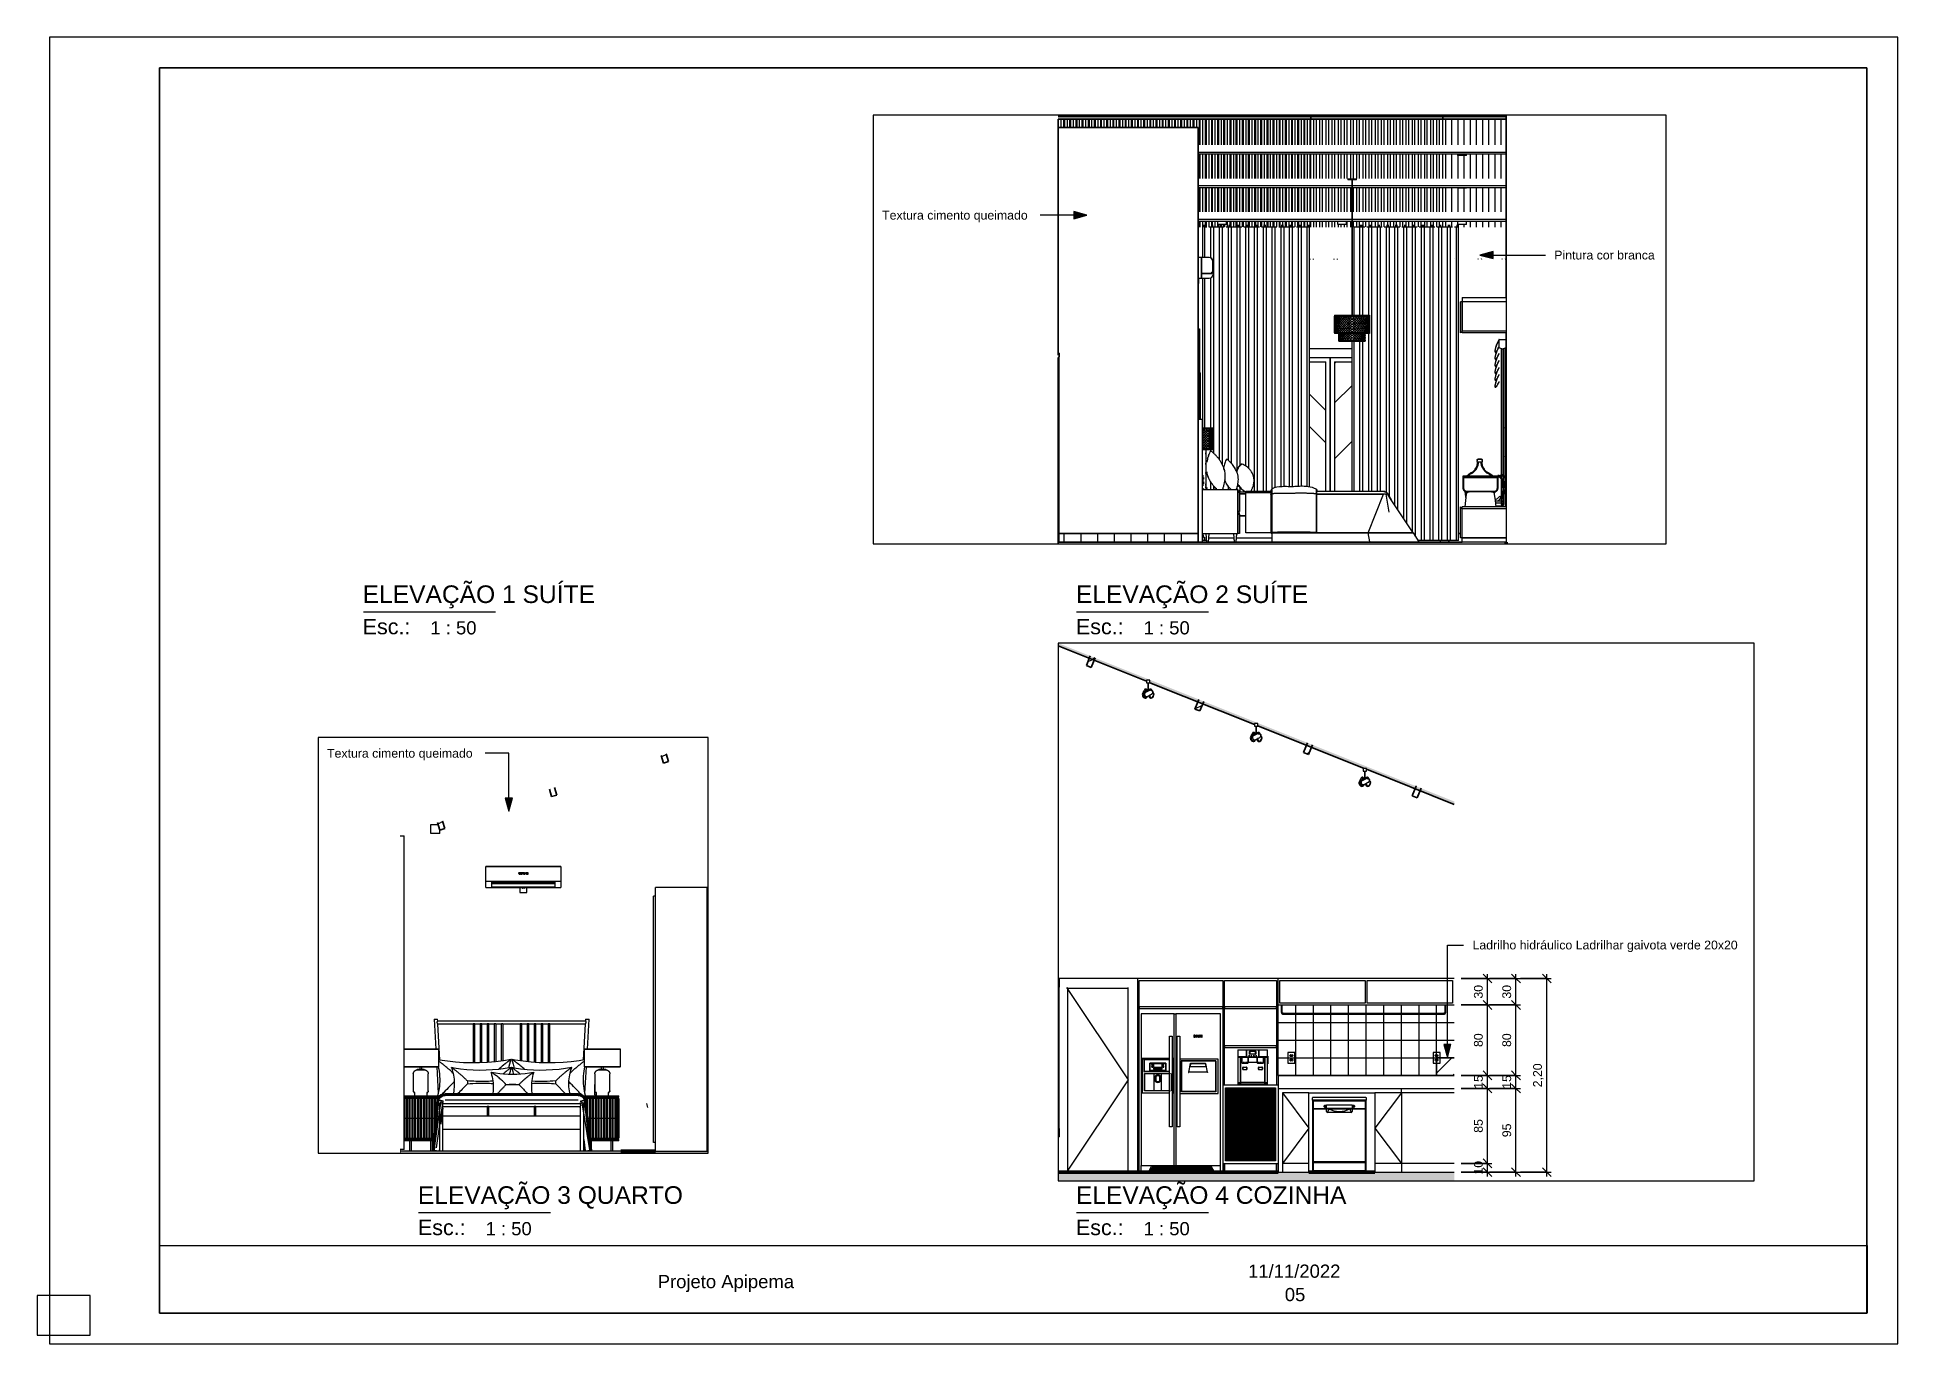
# Paper-space layout 'Layout1' of a CAD drawing. Header units: millimetres. Extents: x 0 to 423, y -2 to 295.
# The model-space entities are those that its viewports show. They can reach past a viewport. Long polylines and large blocks are cut down to what shows.
import ezdxf

# ---------------------------------------------------------------- set-up
doc = ezdxf.new("R2010")
doc.units = ezdxf.units.MM
doc.linetypes.add('Dash', pattern=[6.35, 3.175, -3.175])
doc.linetypes.add('Overhead', pattern=[3.96875, 2.38125, -1.5875])
for name, color, linetype, lineweight in [('A-ANNO-DIMS', 211, 'Continuous', 9), ('A-ANNO-DIMS-50', 211, 'Continuous', 9), ('A-DETL-GENF', 92, 'Continuous', 9), ('A-DETL-THIN', 151, 'Continuous', 9), ('A-DOOR', 31, 'Continuous', 9), ('A-DOOR-HDLN', 31, 'Dash', 9), ('A-FLOR', 192, 'Continuous', 25), ('A-FLOR-OVHD', 1, 'Overhead', 9), ('A-FLOR-PATT', 8, 'Continuous', 25), ('A-GENM', 13, 'Continuous', 9), ('A-GLAZ', 151, 'Continuous', 9), ('A-GLAZ-CURT', 52, 'Continuous', 9), ('A-GLAZ-CWMG', 51, 'Continuous', 9), ('A-ROOF', 132, 'Continuous', 9), ('A-ROOF-PATT', 132, 'Continuous', 9), ('A-WALL', 113, 'Continuous', 25), ('A-WALL-PATT', 111, 'Continuous', 25), ('E-ELEC-EQPM', 71, 'Continuous', 9), ('E-ELEC-FIXT', 91, 'Continuous', 9), ('E-LITE-EQPM', 33, 'Continuous', 9), ('G-ANNO-TEXT', 231, 'Continuous', 9), ('G-ANNO-TTLB', 6, 'Continuous', 9), ('G-ANNO-TTLB-MEDM', 33, 'Continuous', 25), ('G-ANNO-TTLB-THIN', 151, 'Continuous', 9), ('I-FURN', 30, 'Continuous', 9)]:
    doc.layers.add(name, color=color, linetype=linetype, lineweight=lineweight)
doc.layers.add('G-ANNO-NPLT', color=191, linetype='Continuous', plot=False)
doc.styles.add('@Arial Unicode MS', font='ARIALUNI.TTF', dxfattribs={"height": 100})
doc.styles.add('Arial', font='arial.ttf', dxfattribs={"height": 100})
doc.styles.add('Arial_1', font='arial.ttf', dxfattribs={"height": 3})
doc.styles.add('Arial_2', font='arial.ttf', dxfattribs={"height": 3.5})
doc.styles.add('Arial_3', font='arial.ttf', dxfattribs={"height": 4})
doc.dimstyles.new('CRT_-__Metros_-_Linha_de_chamada_3_5_mm', dxfattribs={"dimscale": 304.8, "dimtxt": 100.584485, "dimasz": 0.328084, "dimexe": 0.164042, "dimexo": 0.0625, "dimgap": 0.082021, "dimtad": 1, "dimdec": 0, "dimlfac": 0.1, "dimdsep": 46, "dimtxsty": '@Arial Unicode MS', "dimblk1": 'OBLIQUE', "dimblk2": 'OBLIQUE', "dimsah": 1, "dimcen": 0.09, "dimdle": 0.164042, "dimazin": 0, "dimtfac": 1, "dimtdec": 4, "dimtix": 1, "dimtmove": 0, "dimatfit": 3, "dimfxl": 0.984252, "dimfxlon": 1, "dimtvp": 1, "dimtolj": 1, "dimtzin": 0, "dimarcsym": 2})
doc.dimstyles.new('CRT_-__Metros_-_Linha_de_chamada_3_5_mm_1', dxfattribs={"dimscale": 304.8, "dimtxt": 100.584485, "dimasz": 0.328084, "dimexe": 0.164042, "dimexo": 0.0625, "dimgap": 0.082021, "dimtad": 1, "dimlfac": 0.001, "dimrnd": 0.01, "dimzin": 0, "dimdsep": 46, "dimtxsty": '@Arial Unicode MS', "dimblk1": 'OBLIQUE', "dimblk2": 'OBLIQUE', "dimsah": 1, "dimcen": 0.09, "dimdle": 0.164042, "dimazin": 0, "dimtfac": 1, "dimtdec": 4, "dimtix": 1, "dimtmove": 0, "dimatfit": 3, "dimfxl": 0.984252, "dimfxlon": 1, "dimtvp": 1, "dimtolj": 1, "dimtzin": 0, "dimarcsym": 2})
picture_1 = doc.add_image_def('image1.png', size_in_pixel=(4961, 196))
pattern_1 = [(216.87, (237.535, 254), (761.9991, 508.00136), [127, -1143]), (206.565, (389.94, 177.8), (-254.0006, -253.9997), [283.981, -283.981]), (198.435, (389.935, 50.8), (-507.99976, -254.0006), [160.644, -642.575])]
pattern_2 = [(216.87, (9835.043, 254), (761.9991, 508.00136), [127, -1143]), (206.565, (9987.44, 177.8), (-254.0006, -253.9997), [283.981, -283.981]), (198.435, (9987.44, 50.8), (-507.9998, -254.0006), [160.644, -642.575])]
pattern_3 = [(216.87, (6065.09, 254), (761.9991, 508.00136), [127, -1143]), (206.565, (6217.49, 177.8), (-254.0006, -253.9997), [283.981, -283.981]), (198.435, (6217.49, 50.8), (-507.9998, -254.0006), [160.644, -642.575])]

psp = doc.layouts.get("Layout1")

# ---------------------------------------------------------------- texts
at = {"layer": 'G-ANNO-TTLB', "attachment_point": 1}
for s, insert, char_height, width, style in [('ELEVAÇÃO 1 SUÍTE', (73.95, 170.39), 4, 64.5358, 'Arial_3'), ('ELEVAÇÃO 2 SUÍTE', (236.02, 170.39), 4, 64.5358, 'Arial_3'), (' 1 : 50', (88.18, 162.25), 3, 14.4304, 'Arial_1'), (' 1 : 50', (250.25, 162.25), 3, 14.4304, 'Arial_1'), ('ELEVAÇÃO 3 QUARTO', (86.49, 33.81), 4, 73.5147, 'Arial_3'), ('ELEVAÇÃO 4 COZINHA', (236.02, 33.81), 4, 75.038, 'Arial_3'), (' 1 : 50', (100.72, 25.67), 3, 14.4304, 'Arial_1'), (' 1 : 50', (250.25, 25.67), 3, 14.4304, 'Arial_1'), ('Projeto Apipema', (141, 13.65), 3, 38.4008, 'Arial_1'), ('11/11/2022', (275.16, 16.01), 3, 25.9747, 'Arial_1'), ('05', (283.5, 10.69), 3, 5.7721, 'Arial_1')]:
    psp.add_mtext(s, dxfattribs=dict(at, insert=insert, char_height=char_height, width=width, style=style))

msp = doc.modelspace()

# ---------------------------------------------------------------- texts
at = {"layer": 'G-ANNO-TEXT', "color": 7, "char_height": 100, "attachment_point": 1, "style": 'Arial'}
for s, insert, width in [('Textura cimento queimado', (1987.235, 4773.909), 2052.32), ('Textura cimento queimado', (-7466.948, 3966.342), 2052.32), ('Pintura cor branca', (169.883, 3513.063), 1414.97844), ('Ladrilho hidráulico Ladrilhar gaivota verde 20x20', (11815.959, 2831.583), 3751.8975)]:
    msp.add_mtext(s, dxfattribs=dict(at, insert=insert, width=width))

# ---------------------------------------------------------------- blocks, each defined once
blk = doc.blocks.new('CRT_A3 métrico Paisagem - CRT_A3 métrico Paisagem-1077155-ELEVAÇÕES QUARTOS E COZINHA')
at = {"layer": 'G-ANNO-TTLB-MEDM'}
for p, q in [((27.79, 288), (27.79, 5)), ((27.79, 288), (415.79, 288)), ((415.79, 288), (415.79, 5)), ((27.79, 5), (415.79, 5))]:
    blk.add_line(p, q, dxfattribs=at)
at = {"layer": 'G-ANNO-TTLB-THIN'}
for p, q in [((2.79, 295), (2.79, -2)), ((422.79, 295), (2.79, 295)), ((422.79, -2), (422.79, 295)), ((2.79, -2), (422.79, -2))]:
    blk.add_line(p, q, dxfattribs=at)
at = {"layer": 'G-ANNO-TTLB'}
image = blk.add_image(picture_1, insert=(27.79, 5), size_in_units=(388.02, 15.33), dxfattribs=at)
image.dxf.flags = 7
blk = doc.blocks.new('Viewport - Título Horizontal-913277-ELEVAÇÕES QUARTOS E COZINHA')
at = {"layer": 'G-ANNO-TTLB'}
blk.add_line((4.19, 0.19), (34.19, 0.19), dxfattribs=at)
at = {"layer": 'G-ANNO-TTLB', "insert": (4.03, -1.42), "char_height": 3.5, "width": 13.4683, "attachment_point": 1, "style": 'Arial_2'}
blk.add_mtext('Esc.:', dxfattribs=at)
blk = doc.blocks.new('Porta correr 4 folhas - 250 x 210-V12-ELEVAÇÃO 2 SUÍTE')
at = {"layer": 'A-DOOR'}
h = blk.add_hatch(dxfattribs=at)
h.set_pattern_fill('FP_5', color=256, style=0, pattern_type=2)
h.set_pattern_definition([(135, (5162.9, 200), (-969.87, 2586.3), [17145, -2286, 5715, -1143]), (135, (3642.7, 771.5), (1883.2, 266.7), [3429, -377.2, 6858, -857.25]), (135, (4591.4, 1171.55), (-3661.25, 4744.27), [9144, -1600.2, 4572, -1143])])
h.paths.add_polyline_path([(5407.98, 775), (5425.38, 775), (5425.38, 2250), (5240.91, 2250), (5240.91, 827.1), (5257.46, 823.71), (5275.19, 819.42), (5298.12, 811.9), (5320.08, 801.52), (5323.57, 797.08), (5324.95, 793.49), (5324.95, 791.99), (5325.37, 786.06), (5325.84, 775), (5388.1, 775)])
h = blk.add_hatch(dxfattribs=at)
h.set_pattern_fill('FP_6', color=256, style=0, pattern_type=2)
h.set_pattern_definition([(45, (5787.9, 200), (969.87, 2586.3), [17145, -2286, 5715, -1143]), (45, (7308, 771.5), (-1883.2, 266.7), [3429, -377.2, 6858, -857.25]), (45, (6359.4, 1171.55), (3661.25, 4744.27), [9144, -1600.2, 4572, -1143])])
h.paths.add_polyline_path([(5720.91, 775), (5720.91, 2250), (5525.38, 2250), (5525.38, 775), (5706.29, 775)])
for p, q in [((5720.91, 2399), (5240.91, 2399)), ((5240.91, 2299), (5720.91, 2299)), ((5475.38, 2299), (5475.38, 775)), ((5475.38, 775), (5475.38, 2299)), ((5240.91, 2250), (5425.38, 2250)), ((5425.38, 775), (5425.38, 2250)), ((5525.38, 2250), (5720.91, 2250)), ((5525.38, 2250), (5525.38, 775)), ((6724.38, 220), (6724.38, 200)), ((6824.38, 200), (6824.38, 220))]:
    blk.add_line(p, q, dxfattribs=at)
blk = doc.blocks.new('Janela basculante e folha fixa - 80 x 160 cm 2-4390463-ELEVAÇÃO 2 SUÍTE')
at = {"layer": 'A-GLAZ'}
for p, q in [((7465.38, 2408.51), (7465.38, 610)), ((7475.38, 2410), (7467.06, 2410)), ((7465.38, 610), (7475.38, 610))]:
    blk.add_line(p, q, dxfattribs=at)
blk = doc.blocks.new('CRT_POR_Abrir_1 Folha_Madeira - 80 x 210 cm-3907159-ELEVAÇÃO 2 SUÍTE')
at = {"layer": 'A-DOOR', "lineweight": 25}
for p, q in [((2395.38, 2350), (2385.38, 2350)), ((2385.38, 2350), (2385.38, 2325)), ((2395.38, 2305), (2395.38, 2350)), ((2385.38, 2325), (2385.11, 2325)), ((2385.11, 2300), (2390.38, 2300)), ((2385.38, 2300), (2385.11, 2300)), ((2385.38, 200), (2385.38, 2300)), ((2385.11, 200), (2385.38, 200)), ((2385.38, 200), (2385.11, 200)), ((2385.38, 180), (2385.38, 200)), ((2385.11, 180), (2385.38, 180))]:
    blk.add_line(p, q, dxfattribs=at)
at = {"layer": 'A-DOOR'}
blk.add_line((2395.38, 200), (2395.38, 2305), dxfattribs=at)
at = {"layer": 'A-DOOR', "lineweight": 25}
blk.add_arc((2390.38, 2305), 5, 270, 0, dxfattribs=at)
at = {"layer": 'A-DOOR'}
blk.add_open_spline([(2395.38, 2305), (2395.38, 2304.55), (2395.29, 2303.91), (2395.01, 2303.08), (2394.77, 2302.59), (2394.54, 2302.22), (2394.29, 2301.86), (2394, 2301.54), (2393.68, 2301.24), (2393.34, 2300.96), (2392.89, 2300.66), (2392.3, 2300.37), (2391.47, 2300.09), (2390.82, 2300), (2390.38, 2300)], degree=3, knots=[0, 0, 0, 0, 0.166667, 0.25, 0.333333, 0.375, 0.416667, 0.5, 0.541667, 0.583333, 0.666667, 0.75, 0.833333, 1, 1, 1, 1], dxfattribs=at)
blk = doc.blocks.new('Blks_Decor Henzel Studio_Tapete Diamond Dust - Único-3507328-ELEVAÇÃO 2 SUÍTE')
at = {"layer": 'I-FURN', "color": 55}
for p, q in [((4215.38, 205), (4388.16, 205)), ((4215.38, 200), (4215.38, 205)), ((4406.4, 205), (6715.38, 205)), ((6715.38, 200), (6715.38, 205))]:
    blk.add_line(p, q, dxfattribs=at)
blk = doc.blocks.new('Blks_Decor Maisons du Monde_Cortina de Tecido - Bege-4411411-ELEVAÇÃO 2 SUÍTE')
at = {"layer": 'I-FURN', "color": 55}
for p, q in [((4031.02, 3786), (4031.02, 3806.07)), ((4041.02, 3806.07), (4041.02, 3786)), ((4130.59, 3786), (4130.59, 3806.07)), ((4140.59, 3806.07), (4140.59, 3786)), ((4230.17, 3786), (4230.17, 3806.07)), ((4240.17, 3806.07), (4240.17, 3786)), ((4329.74, 3786), (4329.74, 3806.07)), ((4339.74, 3806.07), (4339.74, 3786)), ((4429.32, 3786), (4429.32, 3806.07)), ((4439.32, 3806.07), (4439.32, 3786)), ((4528.89, 3786), (4528.89, 3806.07)), ((4538.89, 3806.07), (4538.89, 3786)), ((4628.47, 3786), (4628.47, 3806.07)), ((4638.47, 3806.07), (4638.47, 3786)), ((4728.04, 3786), (4728.04, 3806.07)), ((4738.04, 3806.07), (4738.04, 3786)), ((4827.61, 3786), (4827.61, 3806.07)), ((4837.61, 3806.07), (4837.61, 3786)), ((4927.19, 3786), (4927.19, 3806.07)), ((4937.19, 3806.07), (4937.19, 3786)), ((5026.76, 3786), (5026.76, 3806.07)), ((5036.76, 3806.07), (5036.76, 3786)), ((5126.34, 3786), (5126.34, 3806.07)), ((5136.34, 3806.07), (5136.34, 3786)), ((5225.91, 3786), (5225.91, 3806.07)), ((5235.91, 3806.07), (5235.91, 3786)), ((5735.91, 3806.07), (5735.91, 3786)), ((5825.49, 3786), (5825.49, 3806.07)), ((5835.49, 3806.07), (5835.49, 3786)), ((5925.06, 3786), (5925.06, 3806.07)), ((5935.06, 3806.07), (5935.06, 3786)), ((6024.64, 3786), (6024.64, 3806.07)), ((6034.64, 3806.07), (6034.64, 3786)), ((6124.21, 3786), (6124.21, 3806.07)), ((6134.21, 3806.07), (6134.21, 3786)), ((6223.78, 3786), (6223.78, 3806.07)), ((6233.78, 3806.07), (6233.78, 3786)), ((6323.36, 3786), (6323.36, 3806.07)), ((6333.36, 3806.07), (6333.36, 3786)), ((6422.93, 3786), (6422.93, 3806.07)), ((6432.93, 3806.07), (6432.93, 3786)), ((6522.51, 3786), (6522.51, 3806.07)), ((6532.51, 3806.07), (6532.51, 3786)), ((6622.08, 3786), (6622.08, 3806.07)), ((6632.08, 3806.07), (6632.08, 3786)), ((6721.66, 3786), (6721.66, 3806.07)), ((6731.66, 3806.07), (6731.66, 3786)), ((6821.23, 3786), (6821.23, 3806.07)), ((6831.23, 3806.07), (6831.23, 3786)), ((6920.81, 3786), (6920.81, 3806.07)), ((6930.81, 3806.07), (6930.81, 3786)), ((4046.02, 3786), (4026.02, 3786)), ((4026.02, 3786), (4026.02, 3436.15)), ((4041.02, 3786), (4031.02, 3786)), ((4046.02, 3786), (4054.09, 3786)), ((4054.09, 3436.15), (4054.09, 3786)), ((4117.52, 3786), (4117.52, 3432.78)), ((4117.52, 3786), (4125.59, 3786)), ((4125.59, 3786), (4145.59, 3786)), ((4140.59, 3786), (4130.59, 3786)), ((4145.59, 3786), (4151.66, 3786)), ((4151.66, 3786), (4151.66, 1211.09)), ((4219.1, 1135.88), (4219.1, 3786)), ((4219.1, 3786), (4225.17, 3786)), ((4225.17, 3786), (4245.17, 3786)), ((4240.17, 3786), (4230.17, 3786)), ((4245.17, 3786), (4253.24, 3786)), ((4253.24, 1076.49), (4253.24, 3786)), ((4316.67, 3786), (4316.67, 1131.37)), ((4316.67, 3786), (4324.74, 3786)), ((4324.74, 3786), (4344.74, 3786)), ((4339.74, 3786), (4329.74, 3786)), ((4344.74, 3786), (4350.81, 3786)), ((4350.81, 3786), (4350.81, 1099.4)), ((4418.25, 1022.09), (4418.25, 3786)), ((4418.25, 3786), (4424.32, 3786)), ((4424.32, 3786), (4444.32, 3786)), ((4439.32, 3786), (4429.32, 3786)), ((4444.32, 3786), (4452.39, 3786)), ((4452.39, 1080.24), (4452.39, 3786)), ((4515.82, 3786), (4515.82, 1067.22)), ((4515.82, 3786), (4523.89, 3786)), ((4523.89, 3786), (4543.89, 3786)), ((4538.89, 3786), (4528.89, 3786)), ((4543.89, 3786), (4549.96, 3786)), ((4549.96, 3786), (4549.96, 1040.5)), ((4617.39, 775), (4617.39, 3786)), ((4617.39, 3786), (4623.47, 3786)), ((4623.47, 3786), (4643.47, 3786)), ((4638.47, 3786), (4628.47, 3786)), ((4643.47, 3786), (4651.54, 3786)), ((4651.54, 775), (4651.54, 3786)), ((4714.97, 3786), (4714.97, 774.88)), ((4714.97, 3786), (4723.04, 3786)), ((4723.04, 3786), (4743.04, 3786)), ((4738.04, 3786), (4728.04, 3786)), ((4743.04, 3786), (4749.11, 3786)), ((4749.11, 3786), (4749.11, 774.92)), ((4816.54, 804.26), (4816.54, 3786)), ((4816.54, 3786), (4822.61, 3786)), ((4822.61, 3786), (4842.61, 3786)), ((4837.61, 3786), (4827.61, 3786)), ((4842.61, 3786), (4850.69, 3786)), ((4850.69, 819.61), (4850.69, 3786)), ((4914.12, 3786), (4914.12, 829.75)), ((4914.12, 3786), (4922.19, 3786)), ((4922.19, 3786), (4942.19, 3786)), ((4937.19, 3786), (4927.19, 3786)), ((4942.19, 3786), (4948.26, 3786)), ((4948.26, 3786), (4948.26, 831.12)), ((5015.69, 830.54), (5015.69, 3786)), ((5015.69, 3786), (5021.76, 3786)), ((5021.76, 3786), (5041.76, 3786)), ((5036.76, 3786), (5026.76, 3786)), ((5041.76, 3786), (5049.83, 3786)), ((5049.83, 830.52), (5049.83, 3786)), ((5113.27, 3786), (5113.27, 834.01)), ((5113.27, 3786), (5121.34, 3786)), ((5121.34, 3786), (5141.34, 3786)), ((5136.34, 3786), (5126.34, 3786)), ((5141.34, 3786), (5147.41, 3786)), ((5147.41, 3786), (5147.41, 835.23)), ((5214.84, 831.15), (5214.84, 3786)), ((5214.84, 3786), (5220.91, 3786)), ((5220.91, 3786), (5240.91, 3786)), ((5235.91, 3786), (5225.91, 3786)), ((5240.91, 827.1), (5240.91, 3786)), ((5722.59, 3786), (5720.91, 3786)), ((5720.91, 3786), (5720.91, 2780.29)), ((5735.91, 3786), (5728.28, 3786)), ((5740.91, 3786), (5728.28, 3786)), ((5740.91, 3786), (5746.98, 3786)), ((5746.98, 3786), (5746.98, 2780)), ((5814.42, 2780), (5814.42, 3786)), ((5814.42, 3786), (5820.49, 3786)), ((5820.49, 3786), (5840.49, 3786)), ((5835.49, 3786), (5825.49, 3786)), ((5840.49, 3786), (5848.56, 3786)), ((5848.56, 2780), (5848.56, 3786)), ((5911.99, 3786), (5911.99, 2780)), ((5911.99, 3786), (5920.06, 3786)), ((5920.06, 3786), (5940.06, 3786)), ((5935.06, 3786), (5925.06, 3786)), ((5940.06, 3786), (5946.13, 3786)), ((5946.13, 3786), (5946.13, 775)), ((6013.56, 775), (6013.56, 3786)), ((6013.56, 3786), (6019.64, 3786)), ((6019.64, 3786), (6039.64, 3786)), ((6034.64, 3786), (6024.64, 3786)), ((6039.64, 3786), (6047.71, 3786)), ((6047.71, 775), (6047.71, 3786)), ((6111.14, 3786), (6111.14, 768.68)), ((6111.14, 3786), (6119.21, 3786)), ((6119.21, 3786), (6139.21, 3786)), ((6134.21, 3786), (6124.21, 3786)), ((6139.21, 3786), (6145.28, 3786)), ((6145.28, 3786), (6145.28, 721.38)), ((6212.71, 617.38), (6212.71, 3786)), ((6212.71, 3786), (6218.78, 3786)), ((6218.78, 3786), (6238.78, 3786)), ((6233.78, 3786), (6223.78, 3786)), ((6238.78, 3786), (6246.86, 3786)), ((6246.86, 564.77), (6246.86, 3786)), ((6310.29, 3786), (6310.29, 468.18)), ((6310.29, 3786), (6318.36, 3786)), ((6318.36, 3786), (6338.36, 3786)), ((6333.36, 3786), (6323.36, 3786)), ((6338.36, 3786), (6344.43, 3786)), ((6344.43, 3786), (6344.43, 416.17)), ((6411.86, 313.73), (6411.86, 3786)), ((6411.86, 3786), (6417.93, 3786)), ((6417.93, 3786), (6437.93, 3786)), ((6432.93, 3786), (6422.93, 3786)), ((6437.93, 3786), (6446, 3786)), ((6446, 261.33), (6446, 3786)), ((6509.44, 3786), (6509.44, 220)), ((6509.44, 3786), (6517.51, 3786)), ((6517.51, 3786), (6537.51, 3786)), ((6532.51, 3786), (6522.51, 3786)), ((6537.51, 3786), (6543.58, 3786)), ((6543.58, 3786), (6543.58, 220)), ((6611.01, 220), (6611.01, 3786)), ((6611.01, 3786), (6617.08, 3786)), ((6617.08, 3786), (6637.08, 3786)), ((6632.08, 3786), (6622.08, 3786)), ((6637.08, 3786), (6645.15, 3786)), ((6645.15, 220), (6645.15, 3786)), ((6708.59, 3786), (6708.59, 220)), ((6708.59, 3786), (6716.66, 3786)), ((6716.66, 3786), (6736.66, 3786)), ((6731.66, 3786), (6721.66, 3786)), ((6736.66, 3786), (6742.73, 3786)), ((6742.73, 3786), (6742.73, 220)), ((6810.16, 220), (6810.16, 3786)), ((6810.16, 3786), (6816.23, 3786)), ((6816.23, 3786), (6836.23, 3786)), ((6831.23, 3786), (6821.23, 3786)), ((6836.23, 3786), (6844.3, 3786)), ((6844.3, 220), (6844.3, 3786)), ((6907.73, 3786), (6907.73, 220)), ((6907.73, 3786), (6915.81, 3786)), ((6915.81, 3786), (6935.81, 3786)), ((6930.81, 3786), (6920.81, 3786)), ((6935.81, 220), (6935.81, 3786)), ((4117.52, 3203.38), (4117.52, 1500)), ((4026.02, 3200), (4026.02, 1500)), ((4054.09, 1500), (4054.09, 3200)), ((5911.99, 2570), (5911.99, 775)), ((5720.91, 2480), (5720.91, 775)), ((5746.98, 2480), (5746.98, 775)), ((5814.42, 775), (5814.42, 2480)), ((5848.56, 775), (5848.56, 2480)), ((4117.52, 1250), (4117.52, 1232.91)), ((4117.52, 888.9), (4117.52, 800)), ((4151.66, 840.52), (4151.66, 800)), ((4316.67, 839.14), (4316.67, 800)), ((4418.25, 800), (4418.25, 831.77)), ((4452.39, 770.02), (4452.39, 820.09)), ((4026.02, 814.82), (4026.02, 800)), ((4253.24, 800), (4253.24, 804)), ((4026.02, 300), (4026.02, 220)), ((4054.09, 220), (4054.09, 250.43)), ((4046.02, 220), (4026.02, 220)), ((4054.09, 220), (4046.02, 220)), ((6517.51, 220), (6509.44, 220)), ((6537.51, 220), (6517.51, 220)), ((6543.58, 220), (6537.51, 220)), ((6617.08, 220), (6611.01, 220)), ((6637.08, 220), (6617.08, 220)), ((6645.15, 220), (6637.08, 220)), ((6716.66, 220), (6708.59, 220)), ((6736.66, 220), (6716.66, 220)), ((6742.73, 220), (6736.66, 220)), ((6816.23, 220), (6810.16, 220)), ((6836.23, 220), (6816.23, 220)), ((6844.3, 220), (6836.23, 220)), ((6915.81, 220), (6907.73, 220)), ((6935.81, 220), (6915.81, 220))]:
    blk.add_line(p, q, dxfattribs=at)
for points, knots in [([(4054.09, 3786), (4054.09, 3786), (4055.78, 3786), (4062.97, 3786), (4070.19, 3786), (4074.12, 3786), (4074.23, 3786)], [0, 0, 0, 0, 0.392699, 0.785398, 1.178097, 1.189687, 1.189687, 1.189687, 1.189687]), ([(4097.38, 3786), (4097.5, 3786), (4101.42, 3786), (4108.64, 3786), (4115.83, 3786), (4117.52, 3786), (4117.52, 3786)], [1.951906, 1.951906, 1.951906, 1.951906, 1.963495, 2.356194, 2.748894, 3.141593, 3.141593, 3.141593, 3.141593]), ([(4253.24, 3786), (4253.24, 3786), (4254.93, 3786), (4262.12, 3786), (4269.34, 3786), (4273.26, 3786), (4273.38, 3786)], [0, 0, 0, 0, 0.392699, 0.785398, 1.178097, 1.189687, 1.189687, 1.189687, 1.189687]), ([(4296.53, 3786), (4296.64, 3786), (4300.57, 3786), (4307.79, 3786), (4314.98, 3786), (4316.67, 3786), (4316.67, 3786)], [1.951906, 1.951906, 1.951906, 1.951906, 1.963495, 2.356194, 2.748894, 3.141593, 3.141593, 3.141593, 3.141593]), ([(4452.39, 3786), (4452.39, 3786), (4454.08, 3786), (4461.27, 3786), (4468.49, 3786), (4472.41, 3786), (4472.53, 3786)], [0, 0, 0, 0, 0.392699, 0.785398, 1.178097, 1.189687, 1.189687, 1.189687, 1.189687]), ([(4495.68, 3786), (4495.79, 3786), (4499.72, 3786), (4506.94, 3786), (4514.13, 3786), (4515.82, 3786), (4515.82, 3786)], [1.951906, 1.951906, 1.951906, 1.951906, 1.963495, 2.356194, 2.748894, 3.141593, 3.141593, 3.141593, 3.141593]), ([(4651.54, 3786), (4651.54, 3786), (4653.23, 3786), (4660.42, 3786), (4667.71, 3786), (4671.72, 3786), (4671.91, 3786)], [0, 0, 0, 0, 0.392699, 0.785398, 1.178097, 1.197759, 1.197759, 1.197759, 1.197759]), ([(4694.83, 3786), (4694.94, 3786), (4698.87, 3786), (4706.09, 3786), (4713.28, 3786), (4714.97, 3786), (4714.97, 3786)], [1.951906, 1.951906, 1.951906, 1.951906, 1.963495, 2.356194, 2.748894, 3.141593, 3.141593, 3.141593, 3.141593]), ([(4850.69, 3786), (4850.69, 3786), (4852.38, 3786), (4859.56, 3786), (4866.77, 3786), (4870.68, 3786), (4870.77, 3786)], [0, 0, 0, 0, 0.392699, 0.785398, 1.178097, 1.187987, 1.187987, 1.187987, 1.187987]), ([(4893.98, 3786), (4894.09, 3786), (4898.02, 3786), (4905.24, 3786), (4912.43, 3786), (4914.12, 3786), (4914.12, 3786)], [1.951906, 1.951906, 1.951906, 1.951906, 1.963495, 2.356194, 2.748894, 3.141593, 3.141593, 3.141593, 3.141593]), ([(5093.13, 3786), (5093.24, 3786), (5097.17, 3786), (5104.39, 3786), (5111.58, 3786), (5113.27, 3786), (5113.27, 3786)], [1.951906, 1.951906, 1.951906, 1.951906, 1.963495, 2.356194, 2.748894, 3.141593, 3.141593, 3.141593, 3.141593]), ([(5848.56, 3786), (5848.56, 3786), (5850.25, 3786), (5857.44, 3786), (5864.66, 3786), (5868.58, 3786), (5868.7, 3786)], [0, 0, 0, 0, 0.392699, 0.785398, 1.178097, 1.189687, 1.189687, 1.189687, 1.189687]), ([(5891.85, 3786), (5891.96, 3786), (5895.89, 3786), (5903.11, 3786), (5910.3, 3786), (5911.99, 3786), (5911.99, 3786)], [1.951906, 1.951906, 1.951906, 1.951906, 1.963495, 2.356194, 2.748894, 3.141593, 3.141593, 3.141593, 3.141593]), ([(6047.71, 3786), (6047.71, 3786), (6049.4, 3786), (6056.59, 3786), (6063.81, 3786), (6067.73, 3786), (6067.85, 3786)], [0, 0, 0, 0, 0.392699, 0.785398, 1.178097, 1.189687, 1.189687, 1.189687, 1.189687]), ([(6091, 3786), (6091.11, 3786), (6095.04, 3786), (6102.26, 3786), (6109.45, 3786), (6111.14, 3786), (6111.14, 3786)], [1.951906, 1.951906, 1.951906, 1.951906, 1.963495, 2.356194, 2.748894, 3.141593, 3.141593, 3.141593, 3.141593]), ([(6246.86, 3786), (6246.86, 3786), (6248.55, 3786), (6255.74, 3786), (6262.96, 3786), (6266.88, 3786), (6266.99, 3786)], [0, 0, 0, 0, 0.392699, 0.785398, 1.178097, 1.189687, 1.189687, 1.189687, 1.189687]), ([(6290.15, 3786), (6290.26, 3786), (6294.19, 3786), (6301.41, 3786), (6308.6, 3786), (6310.29, 3786), (6310.29, 3786)], [1.951906, 1.951906, 1.951906, 1.951906, 1.963495, 2.356194, 2.748894, 3.141593, 3.141593, 3.141593, 3.141593]), ([(6446, 3786), (6446, 3786), (6447.69, 3786), (6454.88, 3786), (6462.1, 3786), (6466.03, 3786), (6466.14, 3786)], [0, 0, 0, 0, 0.392699, 0.785398, 1.178097, 1.189687, 1.189687, 1.189687, 1.189687]), ([(6489.3, 3786), (6489.41, 3786), (6493.34, 3786), (6500.56, 3786), (6507.75, 3786), (6509.44, 3786), (6509.44, 3786)], [1.951906, 1.951906, 1.951906, 1.951906, 1.963495, 2.356194, 2.748894, 3.141593, 3.141593, 3.141593, 3.141593]), ([(6645.15, 3786), (6645.15, 3786), (6646.84, 3786), (6654.03, 3786), (6661.25, 3786), (6665.18, 3786), (6665.29, 3786)], [0, 0, 0, 0, 0.392699, 0.785398, 1.178097, 1.189687, 1.189687, 1.189687, 1.189687]), ([(6688.45, 3786), (6688.56, 3786), (6692.49, 3786), (6699.71, 3786), (6706.9, 3786), (6708.59, 3786), (6708.59, 3786)], [1.951906, 1.951906, 1.951906, 1.951906, 1.963495, 2.356194, 2.748894, 3.141593, 3.141593, 3.141593, 3.141593]), ([(6844.3, 3786), (6844.3, 3786), (6845.99, 3786), (6853.18, 3786), (6860.4, 3786), (6864.33, 3786), (6864.44, 3786)], [0, 0, 0, 0, 0.392699, 0.785398, 1.178097, 1.189687, 1.189687, 1.189687, 1.189687]), ([(6887.6, 3786), (6887.71, 3786), (6891.63, 3786), (6898.85, 3786), (6906.04, 3786), (6907.73, 3786), (6907.73, 3786)], [1.951906, 1.951906, 1.951906, 1.951906, 1.963495, 2.356194, 2.748894, 3.141593, 3.141593, 3.141593, 3.141593]), ([(4070.83, 220), (4068.18, 220), (4062.31, 220), (4055.78, 220), (4054.09, 220), (4054.09, 220)], [-1.070593, -1.070593, -1.070593, -1.070593, -0.785398, -0.392699, 0, 0, 0, 0]), ([(6509.44, 220), (6509.44, 220), (6507.75, 220), (6500.56, 220), (6489.88, 220), (6480.15, 220), (6474.47, 220), (6472.86, 220)], [-3.141593, -3.141593, -3.141593, -3.141593, -2.748894, -2.356194, -1.963495, -1.570796, -1.413392, -1.413392, -1.413392, -1.413392])]:
    blk.add_open_spline(points, degree=3, knots=knots, dxfattribs=at)
for points in [[(4151.66, 3786), (4151.66, 3786), (4153.38, 3786), (4160.74, 3786), (4171.85, 3786), (4185.38, 3786), (4198.91, 3786), (4210.02, 3786), (4217.38, 3786), (4219.1, 3786), (4219.1, 3786)], [(4350.81, 3786), (4350.81, 3786), (4352.53, 3786), (4359.89, 3786), (4371, 3786), (4384.53, 3786), (4398.06, 3786), (4409.16, 3786), (4416.53, 3786), (4418.25, 3786), (4418.25, 3786)], [(4549.96, 3786), (4549.96, 3786), (4551.68, 3786), (4559.04, 3786), (4570.15, 3786), (4583.68, 3786), (4597.21, 3786), (4608.31, 3786), (4615.68, 3786), (4617.39, 3786), (4617.39, 3786)], [(4749.11, 3786), (4749.11, 3786), (4750.83, 3786), (4758.19, 3786), (4769.3, 3786), (4782.83, 3786), (4796.36, 3786), (4807.46, 3786), (4814.83, 3786), (4816.54, 3786), (4816.54, 3786)], [(4948.26, 3786), (4948.26, 3786), (4949.98, 3786), (4957.34, 3786), (4968.45, 3786), (4981.98, 3786), (4995.5, 3786), (5006.61, 3786), (5013.97, 3786), (5015.69, 3786), (5015.69, 3786)], [(5049.83, 3786), (5049.83, 3786), (5051.52, 3786), (5058.71, 3786), (5065.83, 3786), (5069.64, 3786)], [(5147.41, 3786), (5147.41, 3786), (5149.13, 3786), (5156.49, 3786), (5167.6, 3786), (5181.12, 3786), (5194.65, 3786), (5205.76, 3786), (5213.12, 3786), (5214.84, 3786), (5214.84, 3786)], [(5746.98, 3786), (5746.98, 3786), (5748.7, 3786), (5756.06, 3786), (5767.17, 3786), (5780.7, 3786), (5794.23, 3786), (5805.33, 3786), (5812.7, 3786), (5814.42, 3786), (5814.42, 3786)], [(5946.13, 3786), (5946.13, 3786), (5947.85, 3786), (5955.21, 3786), (5966.32, 3786), (5979.85, 3786), (5993.38, 3786), (6004.48, 3786), (6011.85, 3786), (6013.56, 3786), (6013.56, 3786)], [(6145.28, 3786), (6145.28, 3786), (6147, 3786), (6154.36, 3786), (6165.47, 3786), (6179, 3786), (6192.53, 3786), (6203.63, 3786), (6211, 3786), (6212.71, 3786), (6212.71, 3786)], [(6344.43, 3786), (6344.43, 3786), (6346.15, 3786), (6353.51, 3786), (6364.62, 3786), (6378.15, 3786), (6391.67, 3786), (6402.78, 3786), (6410.15, 3786), (6411.86, 3786), (6411.86, 3786)], [(6543.58, 3786), (6543.58, 3786), (6545.3, 3786), (6552.66, 3786), (6563.77, 3786), (6577.29, 3786), (6590.82, 3786), (6601.93, 3786), (6609.29, 3786), (6611.01, 3786), (6611.01, 3786)], [(6742.73, 3786), (6742.73, 3786), (6744.44, 3786), (6751.81, 3786), (6762.92, 3786), (6776.44, 3786), (6789.97, 3786), (6801.08, 3786), (6808.44, 3786), (6810.16, 3786), (6810.16, 3786)], [(6611.01, 220), (6611.01, 220), (6609.29, 220), (6601.93, 220), (6590.82, 220), (6577.29, 220), (6563.77, 220), (6552.66, 220), (6545.3, 220), (6543.58, 220), (6543.58, 220)], [(6708.59, 220), (6708.59, 220), (6706.9, 220), (6699.71, 220), (6689.03, 220), (6676.87, 220), (6664.71, 220), (6654.03, 220), (6646.84, 220), (6645.15, 220), (6645.15, 220)], [(6810.16, 220), (6810.16, 220), (6808.44, 220), (6801.08, 220), (6789.97, 220), (6776.44, 220), (6762.92, 220), (6751.81, 220), (6744.44, 220), (6742.73, 220), (6742.73, 220)], [(6907.73, 220), (6907.73, 220), (6906.04, 220), (6898.85, 220), (6888.18, 220), (6876.02, 220), (6863.85, 220), (6853.18, 220), (6845.99, 220), (6844.3, 220), (6844.3, 220)]]:
    blk.add_open_spline(points, degree=3, dxfattribs=at)
blk = doc.blocks.new('Rectangular Mullion - Caibro-3577406-ELEVAÇÃO 2 SUÍTE')
at = {"layer": 'A-GLAZ-CWMG'}
h = blk.add_hatch(dxfattribs=at)
h.set_pattern_fill('FP_9', color=256, style=0, pattern_type=2)
h.set_pattern_definition(pattern_1)
h.paths.add_polyline_path([(7028.71, 5038.31), (7078.71, 5038.31), (7078.52, 5052.93), (7028.71, 5052.93)])
at = {"layer": 'A-GLAZ-CWMG', "lineweight": 25}
for p, q in [((7028.71, 5052.93), (7028.71, 5038.31)), ((7078.71, 5038.31), (7078.71, 5052.93)), ((7028.71, 5038.31), (7078.71, 5038.31))]:
    blk.add_line(p, q, dxfattribs=at)
blk = doc.blocks.new('Rectangular Mullion - Caibro-V13-ELEVAÇÃO 2 SUÍTE')
at = {"layer": 'A-GLAZ-CWMG', "lineweight": 25}
for p, q in [((6440.38, 5052.93), (6440.38, 5038.31)), ((6490.38, 5038.31), (6490.38, 5052.93)), ((6440.38, 5038.31), (6490.38, 5038.31))]:
    blk.add_line(p, q, dxfattribs=at)
blk = doc.blocks.new('Rectangular Mullion - Caibro-V14-ELEVAÇÃO 2 SUÍTE')
at = {"layer": 'A-GLAZ-CWMG'}
h = blk.add_hatch(dxfattribs=at)
h.set_pattern_fill('FP_9', color=256, style=0, pattern_type=2)
h.set_pattern_definition(pattern_1)
h.paths.add_polyline_path([(5852.05, 5038.31), (5902.05, 5038.31), (5902.05, 5052.93), (5852.05, 5052.93)])
at = {"layer": 'A-GLAZ-CWMG', "lineweight": 25}
for p, q in [((5852.05, 5052.93), (5852.05, 5038.31)), ((5902.05, 5038.31), (5902.05, 5052.93)), ((5852.05, 5038.31), (5902.05, 5038.31))]:
    blk.add_line(p, q, dxfattribs=at)
blk = doc.blocks.new('Rectangular Mullion - Caibro-V15-ELEVAÇÃO 2 SUÍTE')
at = {"layer": 'A-GLAZ-CWMG'}
h = blk.add_hatch(dxfattribs=at)
h.set_pattern_fill('FP_9', color=256, style=0, pattern_type=2)
h.set_pattern_definition(pattern_1)
h.paths.add_polyline_path([(5263.71, 5038.31), (5313.71, 5038.31), (5313.71, 5052.93), (5263.71, 5052.93)])
at = {"layer": 'A-GLAZ-CWMG', "lineweight": 25}
for p, q in [((5263.71, 5052.93), (5263.71, 5038.31)), ((5313.71, 5038.31), (5313.71, 5052.93)), ((5263.71, 5038.31), (5313.71, 5038.31))]:
    blk.add_line(p, q, dxfattribs=at)
blk = doc.blocks.new('Rectangular Mullion - Caibro-V16-ELEVAÇÃO 2 SUÍTE')
at = {"layer": 'A-GLAZ-CWMG', "lineweight": 25}
for p, q in [((4675.38, 5052.93), (4675.38, 5038.31)), ((4725.38, 5038.31), (4725.38, 5052.93)), ((4675.38, 5038.31), (4725.38, 5038.31))]:
    blk.add_line(p, q, dxfattribs=at)
blk = doc.blocks.new('Rectangular Mullion - Caibro-V17-ELEVAÇÃO 2 SUÍTE')
at = {"layer": 'A-GLAZ-CWMG'}
h = blk.add_hatch(dxfattribs=at)
h.set_pattern_fill('FP_9', color=256, style=0, pattern_type=2)
h.set_pattern_definition(pattern_1)
h.paths.add_polyline_path([(4137.05, 5038.31), (4137.05, 5052.93), (4087.05, 5052.93), (4087.05, 5038.31), (4135.2, 5038.31)])
at = {"layer": 'A-GLAZ-CWMG', "lineweight": 25}
for p, q in [((4087.05, 5052.93), (4087.05, 5038.31)), ((4137.05, 5038.31), (4137.05, 5052.93)), ((4087.05, 5038.31), (4137.05, 5038.31))]:
    blk.add_line(p, q, dxfattribs=at)
blk = doc.blocks.new('Rectangular Mullion - Caibro-V18-ELEVAÇÃO 2 SUÍTE')
at = {"layer": 'A-GLAZ-CWMG'}
h = blk.add_hatch(dxfattribs=at)
h.set_pattern_fill('FP_9', color=256, style=0, pattern_type=2)
h.set_pattern_definition(pattern_1)
h.paths.add_polyline_path([(3498.71, 5038.31), (3548.71, 5038.31), (3548.71, 5052.93), (3498.71, 5052.93)])
at = {"layer": 'A-GLAZ-CWMG', "lineweight": 25}
for p, q in [((3498.71, 5052.93), (3498.71, 5038.31)), ((3548.71, 5038.31), (3548.71, 5052.93)), ((3498.71, 5038.31), (3548.71, 5038.31))]:
    blk.add_line(p, q, dxfattribs=at)
blk = doc.blocks.new('Rectangular Mullion - Caibro-V19-ELEVAÇÃO 2 SUÍTE')
at = {"layer": 'A-GLAZ-CWMG', "lineweight": 25}
for p, q in [((2910.38, 5052.93), (2910.38, 5038.31)), ((2960.38, 5038.31), (2960.38, 5052.93)), ((2910.38, 5038.31), (2960.38, 5038.31))]:
    blk.add_line(p, q, dxfattribs=at)
blk = doc.blocks.new('Rectangular Mullion - Terça-3638543-ELEVAÇÃO 2 SUÍTE')
at = {"layer": 'A-GLAZ-CWMG'}
for p, q in [((5722.57, 3867.22), (3975.38, 3867.22)), ((7475.38, 3867.22), (5728.28, 3867.22)), ((3975.38, 3849.98), (5722.57, 3849.98)), ((5728.28, 3849.98), (7475.38, 3849.98))]:
    blk.add_line(p, q, dxfattribs=at)
blk = doc.blocks.new('Rectangular Mullion - Terça-V20-ELEVAÇÃO 2 SUÍTE')
at = {"layer": 'A-GLAZ-CWMG'}
for p, q in [((5722.5, 4248.52), (3975.38, 4248.52)), ((7475.38, 4248.52), (5728.28, 4248.52)), ((3975.38, 4231.28), (5722.5, 4231.28)), ((5728.28, 4231.28), (7475.38, 4231.28))]:
    blk.add_line(p, q, dxfattribs=at)
blk = doc.blocks.new('Rectangular Mullion - Terça-V21-ELEVAÇÃO 2 SUÍTE')
at = {"layer": 'A-GLAZ-CWMG'}
for p, q in [((7475.38, 4629.81), (3975.38, 4629.81)), ((3975.38, 4612.57), (7475.38, 4612.57))]:
    blk.add_line(p, q, dxfattribs=at)
blk = doc.blocks.new('Blks_Elet_Samsung_Smart TV - 58_-2517220-ELEVAÇÃO 2 SUÍTE')
at = {"layer": 'I-FURN', "color": 55}
blk.add_line((7464.8, 1925.03), (7464.8, 1176.97), dxfattribs=at)
for points in [[(7465.33, 1928.02), (7465.25, 1927.8), (7465.07, 1927.24), (7464.87, 1926.33), (7464.8, 1925.54), (7464.8, 1925.11), (7464.8, 1925.03)], [(7465.33, 1173.98), (7465.25, 1174.2), (7465.07, 1174.76), (7464.87, 1175.67), (7464.8, 1176.46), (7464.8, 1176.89), (7464.8, 1176.97)]]:
    blk.add_open_spline(points, degree=3, knots=[0.3342586, 0.3342586, 0.3342586, 0.3342586, 0.4, 0.5, 0.6, 0.6227346, 0.6227346, 0.6227346, 0.6227346], dxfattribs=at)
for points in [[(7464.8, 1925.03), (7464.8, 1925.11), (7464.8, 1925.19), (7464.8, 1925.27)], [(7464.8, 1176.73), (7464.8, 1176.81), (7464.8, 1176.89), (7464.8, 1176.97)]]:
    blk.add_open_spline(points, degree=3, dxfattribs=at)
blk = doc.blocks.new('COLONIAL BASE - COLONIAL BASE-3578828-ELEVAÇÃO 2 SUÍTE')
at = {"layer": 'A-GLAZ-CURT'}
for p, q in [((5287.9, 3413.4), (5286.97, 3420)), ((5519.76, 3420), (5518.83, 3413.4))]:
    blk.add_line(p, q, dxfattribs=at)
blk = doc.blocks.new('COLONIAL BASE - COLONIAL BASE-V22-ELEVAÇÃO 2 SUÍTE')
at = {"layer": 'A-GLAZ-CURT'}
blk.add_line((5246.94, 3420), (5246.01, 3413.4), dxfattribs=at)
blk = doc.blocks.new('COLONIAL BASE - COLONIAL BASE-V23-ELEVAÇÃO 2 SUÍTE')
at = {"layer": 'A-GLAZ-CURT'}
blk.add_line((5560.72, 3413.4), (5559.79, 3420), dxfattribs=at)
blk = doc.blocks.new('COLONIAL BASE - COLONIAL BASE-V24-ELEVAÇÃO 2 SUÍTE')
at = {"layer": 'A-GLAZ-CURT'}
blk.add_line((6883.86, 3420), (6883.73, 3419.07), dxfattribs=at)
blk = doc.blocks.new('COLONIAL BASE - COLONIAL BASE-4234113-ELEVAÇÃO 2 SUÍTE')
at = {"layer": 'A-GLAZ-CURT'}
blk.add_line((7343.1, 5038.31), (7345.15, 5052.93), dxfattribs=at)
blk = doc.blocks.new('COLONIAL BASE - COLONIAL BASE-V25-ELEVAÇÃO 2 SUÍTE')
at = {"layer": 'A-GLAZ-CURT'}
blk.add_line((7290.88, 5052.93), (7292.93, 5038.31), dxfattribs=at)
blk = doc.blocks.new('COLONIAL BASE - COLONIAL BASE-V26-ELEVAÇÃO 2 SUÍTE')
at = {"layer": 'A-GLAZ-CURT'}
for p, q in [((6797.46, 5038.31), (6799.51, 5052.93)), ((7018.06, 5052.93), (7020.11, 5038.31))]:
    blk.add_line(p, q, dxfattribs=at)
blk = doc.blocks.new('Ar Condicionado Split - Branco-4269317-ELEVAÇÃO 2 SUÍTE')
at = {"layer": 'E-ELEC-EQPM'}
for p, q in [((4016.12, 3436.15), (3975.38, 3436.15)), ((4101.38, 3436.15), (4016.12, 3436.15)), ((4016.12, 3436.15), (4016.12, 3252.46)), ((4016.12, 3200), (4016.12, 3436.15)), ((4101.38, 3433.89), (4101.38, 3436.15)), ((4101.38, 3436.15), (4101.38, 3433.89)), ((4144.39, 3270.02), (4144.39, 3390.89)), ((4144.39, 3390.89), (4144.39, 3270.02)), ((4146.65, 3270.02), (4146.65, 3390.89)), ((4146.65, 3364.6), (4148.25, 3364.6)), ((4148.25, 3364.38), (4146.65, 3364.38)), ((4148.25, 3364.38), (4148.25, 3350.09)), ((4146.65, 3350.09), (4148.25, 3350.09)), ((4146.65, 3349.86), (4148.25, 3349.86)), ((4131.56, 3252.46), (4131.56, 3270.02)), ((4131.56, 3270.02), (4144.39, 3270.02)), ((4146.65, 3270.02), (4131.56, 3270.02)), ((4131.56, 3270.02), (4131.56, 3252.46)), ((4144.39, 3270.02), (4146.65, 3270.02)), ((4146.65, 3245.27), (4146.65, 3270.02)), ((4016.12, 3252.46), (4131.56, 3252.46)), ((4131.56, 3252.46), (4016.12, 3252.46)), ((4016.12, 3252.46), (4016.12, 3200)), ((3975.38, 3200), (4016.12, 3200)), ((4016.12, 3200), (4101.38, 3200))]:
    blk.add_line(p, q, dxfattribs=at)
for centre, radius, start, end in [((4101.38, 3390.89), 45.27, 360, 90), ((4101.38, 3390.89), 43.01, 360, 90), ((4101.38, 3390.89), 43.01, 360, 90), ((4101.38, 3245.27), 45.27, 270, 360)]:
    blk.add_arc(centre, radius, start, end, dxfattribs=at)
blk = doc.blocks.new('CABECEIRA - CABECEIRA-4354618-ELEVAÇÃO 2 SUÍTE')
at = {"layer": 'I-FURN', "color": 55}
for p, q in [((3975.38, 1600), (4025.38, 1600)), ((3975.38, 300), (3975.38, 1600)), ((4025.38, 200), (4025.38, 1600)), ((4065.38, 1201.79), (4065.38, 1215.92)), ((4065.38, 1084.08), (4065.38, 1098.21)), ((4065.38, 981.88), (4065.38, 993.47)), ((4065.38, 881.07), (4065.38, 883.87)), ((4065.38, 852.3), (4065.38, 863.14)), ((4065.38, 834.54), (4065.38, 843.14)), ((4065.38, 817.67), (4065.38, 826.44)), ((4065.38, 809.11), (4065.38, 811.98)), ((4065.38, 802.68), (4065.38, 803.38)), ((4065.38, 800), (4065.38, 802.63))]:
    blk.add_line(p, q, dxfattribs=at)
at = {"layer": 'I-FURN', "color": 55, "flags": 128}
for points in [[(4062.88, 1249.78), (4062.88, 1193.12), (4062.88, 1136.39), (4062.88, 1079.68), (4062.88, 1023.08), (4062.88, 966.68), (4062.88, 910.58), (4062.88, 881.55)], [(4067.88, 881.55), (4067.88, 937.46), (4067.88, 993.71), (4067.88, 1050.22), (4067.88, 1106.88), (4067.88, 1163.61), (4067.88, 1220.32), (4067.88, 1250)], [(4062.88, 881.55), (4062.88, 877.73), (4062.88, 873.96), (4062.88, 870.22), (4062.88, 866.53), (4062.88, 862.9), (4062.88, 859.32), (4062.88, 855.81), (4062.88, 852.37), (4062.88, 849), (4062.88, 845.72), (4062.88, 842.53), (4062.88, 839.42), (4062.88, 836.42), (4062.88, 833.51), (4062.88, 830.71), (4062.88, 828.03), (4062.88, 825.45), (4062.88, 823), (4062.88, 820.67), (4062.88, 818.47), (4062.88, 816.39), (4062.88, 814.45), (4062.88, 812.65), (4062.88, 810.99), (4062.88, 809.47), (4062.88, 808.09), (4062.88, 806.87), (4062.88, 805.79), (4062.88, 804.86), (4062.88, 804.08), (4062.88, 803.46), (4062.88, 802.99), (4062.88, 802.68), (4062.88, 802.52), (4062.88, 802.5)], [(4067.88, 802.5), (4067.88, 802.58), (4067.88, 802.81), (4067.88, 803.2), (4067.88, 803.75), (4067.88, 804.44), (4067.88, 805.29), (4067.88, 806.3), (4067.88, 807.45), (4067.88, 808.75), (4067.88, 810.2), (4067.88, 811.79), (4067.88, 813.52), (4067.88, 815.39), (4067.88, 817.39), (4067.88, 819.53), (4067.88, 821.8), (4067.88, 824.19), (4067.88, 826.7), (4067.88, 829.33), (4067.88, 832.07), (4067.88, 834.92), (4067.88, 837.88), (4067.88, 840.93), (4067.88, 844.08), (4067.88, 847.32), (4067.88, 850.64), (4067.88, 854.05), (4067.88, 857.52), (4067.88, 861.06), (4067.88, 864.67), (4067.88, 868.33), (4067.88, 872.05), (4067.88, 875.8), (4067.88, 879.6), (4067.88, 881.55)], [(4031.03, 806.07), (4030.49, 806.65), (4029.97, 807.26), (4029.47, 807.88), (4029, 808.53), (4028.55, 809.19), (4028.13, 809.88), (4027.74, 810.57), (4027.38, 811.29), (4027.04, 812.01), (4026.74, 812.75), (4026.46, 813.5), (4026.22, 814.27), (4026.01, 815.04), (4025.82, 815.82), (4025.67, 816.6), (4025.55, 817.39), (4025.46, 818.19), (4025.41, 818.98), (4025.38, 819.78)], [(4075.38, 820), (4075.36, 819), (4075.3, 818), (4075.2, 817.01), (4075.06, 816.02), (4074.88, 815.03), (4074.66, 814.06), (4074.41, 813.09), (4074.11, 812.14), (4073.78, 811.19), (4073.41, 810.26), (4073, 809.35), (4072.55, 808.46), (4072.08, 807.58), (4071.56, 806.72), (4071.01, 805.88), (4070.43, 805.07), (4069.82, 804.28), (4069.18, 803.52), (4068.5, 802.78), (4067.8, 802.07)], [(4035.44, 802.64), (4034.76, 803.05), (4034.09, 803.49), (4033.44, 803.96), (4032.8, 804.45), (4032.19, 804.96), (4031.6, 805.5)], [(4045.38, 800), (4044.58, 800.02), (4043.78, 800.06), (4042.99, 800.14), (4042.19, 800.26), (4041.41, 800.4), (4040.63, 800.57), (4039.85, 800.78), (4039.09, 801.02), (4038.33, 801.28), (4037.59, 801.58), (4036.86, 801.9), (4036.14, 802.26), (4035.76, 802.47)], [(4067.87, 802.3), (4067.86, 802.2), (4067.85, 802.1), (4067.83, 802), (4067.81, 801.91), (4067.78, 801.81), (4067.75, 801.71), (4067.72, 801.62), (4067.68, 801.53), (4067.64, 801.44)]]:
    blk.add_lwpolyline(points, dxfattribs=at)
blk = doc.blocks.new('RACK-BANCO QUARTO - RACK-BANCO QUARTO-4356055-ELEVAÇÃO 2 SUÍTE')
at = {"layer": 'I-FURN', "color": 55}
for p, q in [((6955.38, 250), (6955.38, 600)), ((6975.38, 580), (6955.38, 600)), ((6975.38, 250), (6975.38, 600)), ((7475.38, 600), (6975.38, 600)), ((7475.38, 600), (7475.38, 250)), ((6975.38, 250), (6975.38, 580)), ((7475.38, 580), (6975.38, 580)), ((7475.38, 580), (7475.38, 250)), ((6975.38, 250), (6955.38, 250)), ((7475.38, 250), (6975.38, 250)), ((6975.38, 250), (7475.38, 250)), ((6975.38, 250), (7475.38, 250)), ((6975.38, 200), (6975.38, 250)), ((7475.38, 250), (7475.38, 200)), ((7475.38, 200), (6975.38, 200))]:
    blk.add_line(p, q, dxfattribs=at)
blk = doc.blocks.new('Base Cama Estofada - King-4357225-ELEVAÇÃO 2 SUÍTE')
at = {"layer": 'I-FURN', "color": 55}
for p, q in [((4517.25, 500), (4445.38, 500)), ((4065.38, 250), (4067.36, 250)), ((4097.14, 250), (4382.36, 250)), ((4412.14, 250), (4817.25, 250))]:
    blk.add_line(p, q, dxfattribs=at)
at = {"layer": 'I-FURN', "color": 55, "flags": 128}
for points in [[(4035.3, 267.26), (4031.61, 298.49), (4031.49, 300)], [(4055.11, 250), (4054.31, 250.02), (4053.51, 250.06), (4052.71, 250.14), (4051.92, 250.26), (4051.13, 250.4), (4050.35, 250.57), (4049.58, 250.78), (4048.82, 251.02), (4048.06, 251.28), (4047.32, 251.58), (4046.59, 251.9), (4045.87, 252.26), (4045.17, 252.64), (4044.48, 253.05), (4043.82, 253.49), (4043.16, 253.96), (4042.53, 254.45), (4041.92, 254.96), (4041.33, 255.5), (4040.76, 256.07), (4040.22, 256.65), (4039.69, 257.26), (4039.2, 257.88), (4038.72, 258.53), (4038.28, 259.19), (4037.86, 259.88), (4037.47, 260.57), (4037.11, 261.29), (4036.77, 262.01), (4036.47, 262.75), (4036.19, 263.5), (4035.95, 264.27), (4035.73, 265.04), (4035.55, 265.82), (4035.4, 266.6), (4035.3, 267.26)]]:
    blk.add_lwpolyline(points, dxfattribs=at)
blk = doc.blocks.new('Colchões - King-4361175-ELEVAÇÃO 2 SUÍTE')
at = {"layer": 'I-FURN', "color": 55}
for p, q in [((4517.25, 770.02), (4445.38, 770.02)), ((4445.38, 750.02), (4517.25, 750.02)), ((4517.25, 750.02), (4445.38, 750.02)), ((4445.38, 500.02), (4517.25, 500.02))]:
    blk.add_line(p, q, dxfattribs=at)
blk = doc.blocks.new('Colcha com Camadas 1 - King-4360120-ELEVAÇÃO 2 SUÍTE')
at = {"layer": 'I-FURN', "color": 55}
for p, q in [((4817.25, 752.67), (4817.25, 805)), ((5320.08, 751.82), (5320.08, 801.52)), ((4804.81, 775), (4517.25, 775)), ((4517.25, 765), (4517.25, 775)), ((6082.48, 775), (5325.47, 775)), ((6084.98, 775), (6082.48, 775)), ((6087.48, 775), (6086.02, 775)), ((6089.43, 774.96), (6091.38, 774.84)), ((6095.25, 774.38), (6096.03, 774.24)), ((4803.19, 765), (4517.25, 765)), ((4517.25, 305), (4517.25, 765)), ((4517.25, 765), (4803.19, 765)), ((4817.25, 309.38), (4817.25, 752.67)), ((5320.08, 308.88), (5320.08, 751.82)), ((4802.95, 745.02), (4802.95, 305)), ((6082.48, 744.95), (5325.31, 744.95)), ((5325.31, 744.95), (6082.48, 744.95)), ((5325.47, 307.19), (5325.47, 748.95)), ((5909.21, 305), (6082.48, 744.95)), ((6100.47, 744.95), (6102.74, 744.95)), ((6146.88, 542.88), (6112.48, 744.94)), ((6116.74, 744.95), (6119.53, 744.95)), ((6128.19, 744.95), (6128.67, 744.95)), ((6132.48, 744.95), (6170.15, 682.33)), ((6134.29, 740.18), (6132.48, 744.95)), ((4803.26, 305), (4517.25, 305)), ((4817.25, 205), (4817.25, 305)), ((5928.51, 205), (5909.21, 305)), ((6417.62, 305), (6482.69, 205))]:
    blk.add_line(p, q, dxfattribs=at)
at = {"layer": 'I-FURN', "color": 55, "flags": 128}
for points in [[(5320.08, 801.52), (5298.12, 811.9), (5273.86, 819.86), (5248.81, 825.74), (5224.48, 829.93), (5202.09, 832.76), (5181.57, 834.46), (5162.45, 835.22), (5144.3, 835.23), (5126.65, 834.69), (5109.11, 833.79), (5091.69, 832.72), (5074.66, 831.66), (5058.28, 830.79), (5042.83, 830.3), (5028.25, 830.28), (5013.59, 830.58), (4997.72, 830.99), (4979.51, 831.3), (4957.82, 831.31), (4931.61, 830.78), (4901.76, 829.03), (4870.92, 824.92), (4841.84, 817.29), (4817.25, 805)], [(4805.47, 788.71), (4806, 790.04), (4806.63, 791.45), (4807.32, 792.83), (4808.06, 794.19), (4808.85, 795.51), (4809.7, 796.8), (4810.59, 798.06), (4811.54, 799.28), (4812.54, 800.46), (4813.58, 801.6), (4814.66, 802.7), (4815.79, 803.76), (4816.96, 804.76)], [(5320.97, 800.72), (5321.39, 800.29), (5321.79, 799.84)], [(5323.22, 797.92), (5323.52, 797.4), (5323.81, 796.87)], [(5324.73, 794.66), (5324.91, 794.09), (5325.06, 793.51), (5325.19, 792.92), (5325.29, 792.33), (5325.37, 791.73), (5325.43, 791.14), (5325.46, 790.54), (5325.47, 790)], [(5325.47, 790), (5325.47, 789.95), (5325.47, 789.8), (5325.47, 789.54)], [(5325.47, 748.95), (5325.47, 751.31), (5325.47, 753.63), (5325.47, 755.91), (5325.47, 758.15), (5325.47, 760.33), (5325.47, 762.46), (5325.47, 764.53), (5325.47, 766.53), (5325.47, 768.48), (5325.47, 770.35), (5325.47, 772.16), (5325.47, 773.89), (5325.47, 775.55), (5325.47, 777.12), (5325.47, 778.62), (5325.47, 780.03), (5325.47, 781.36), (5325.47, 782.59), (5325.47, 783.74), (5325.47, 784.8), (5325.47, 785.76), (5325.47, 786.63), (5325.47, 787.4), (5325.47, 788.07), (5325.47, 788.64), (5325.47, 789.12), (5325.47, 789.49), (5325.47, 789.76), (5325.47, 789.93), (5325.47, 790), (5325.47, 790)], [(4802.95, 775), (4802.98, 776.54), (4803.07, 778.09), (4803.23, 779.62), (4803.44, 781.15), (4803.72, 782.67), (4804.06, 784.18), (4804.46, 785.67), (4804.91, 787.15), (4805.43, 788.6)], [(5325.47, 788.17), (5325.47, 787.52), (5325.47, 786.76), (5325.47, 785.91), (5325.47, 784.97), (5325.47, 783.93), (5325.47, 782.8), (5325.47, 781.57), (5325.47, 780.26), (5325.47, 779.03)], [(4802.95, 775), (4802.95, 774.96), (4802.95, 774.84), (4802.95, 774.65), (4802.95, 774.38), (4802.95, 774.03), (4802.95, 773.6), (4802.95, 773.1), (4802.95, 772.53), (4802.95, 771.87), (4802.95, 771.15), (4802.95, 770.36), (4802.95, 769.49), (4802.95, 768.56), (4802.95, 767.55), (4802.95, 766.49), (4802.95, 765.35), (4802.95, 764.16), (4802.95, 762.9), (4802.95, 761.59), (4802.95, 760.21), (4802.95, 758.79), (4802.95, 757.31), (4802.95, 755.78), (4802.95, 754.21), (4802.95, 752.59), (4802.95, 750.93), (4802.95, 749.23), (4802.95, 747.49), (4802.95, 745.72), (4802.95, 745.02)], [(6100.95, 773.1), (6102.82, 772.53), (6104.65, 771.87), (6106.46, 771.15), (6108.24, 770.36), (6109.63, 769.67)], [(6109.99, 769.49), (6111.7, 768.56), (6113.38, 767.55), (6115.01, 766.49), (6116.59, 765.35), (6118.13, 764.16), (6119.63, 762.9), (6121.06, 761.59), (6122.45, 760.21), (6123.78, 758.79), (6125.05, 757.31), (6126.27, 755.78), (6127.42, 754.21), (6128.5, 752.59), (6129.52, 750.93), (6130.48, 749.23), (6131.36, 747.49), (6132.17, 745.72), (6132.48, 745)], [(6417.62, 305), (6171.19, 680.69), (6136.79, 736.1), (6132.48, 744.95)]]:
    blk.add_lwpolyline(points, dxfattribs=at)
at = {"layer": 'I-FURN', "color": 55}
for centre, major_axis, start_param, end_param in [((4841.57, 305), (38.62, 0), 2.251898, 4.031287), ((5310.47, 307.19), (15, 0), 0, 0.875858)]:
    blk.add_ellipse(centre, major_axis=major_axis, ratio=0.146156, start_param=start_param, end_param=end_param, dxfattribs=at)
for points in [[(6087.48, 775), (6088.43, 775), (6090.33, 774.94), (6093.18, 774.69), (6095.08, 774.41), (6096.03, 774.24)], [(6096.03, 774.24), (6095.08, 774.41), (6093.18, 774.69), (6090.33, 774.94), (6088.43, 775), (6087.48, 775)], [(5320.08, 751.82), (5321.02, 751.63), (5322.71, 751.19), (5324.51, 750.38), (5325.47, 749.49), (5325.52, 748.87), (5325.4, 748.56)], [(6131.25, 744.95), (6130.74, 744.95), (6130.07, 744.95), (6129.26, 744.95)]]:
    blk.add_open_spline(points, degree=3, dxfattribs=at)
for points, knots in [([(6096.03, 774.24), (6096.48, 774.17), (6097.12, 774.04), (6097.82, 773.89), (6098.16, 773.82), (6098.35, 773.77), (6098.49, 773.74), (6098.63, 773.71), (6098.83, 773.66), (6099.18, 773.58), (6099.67, 773.45), (6100.19, 773.32), (6100.49, 773.23), (6100.63, 773.19), (6100.75, 773.16), (6100.81, 773.14), (6100.78, 773.15), (6100.68, 773.18), (6100.54, 773.22), (6100.24, 773.3), (6099.72, 773.44), (6099.22, 773.57), (6098.87, 773.65), (6098.67, 773.7), (6098.53, 773.73), (6098.39, 773.76), (6098.19, 773.81), (6097.85, 773.88), (6097.14, 774.04), (6096.48, 774.16), (6096.03, 774.24)], [0, 0, 0, 0, 0.1, 0.15, 0.175, 0.1875, 0.2, 0.2125, 0.225, 0.25, 0.3, 0.35, 0.4, 0.425, 0.45, 0.5, 0.55, 0.575, 0.6, 0.65, 0.7, 0.75, 0.775, 0.7875, 0.8, 0.8125, 0.825, 0.85, 0.9, 1, 1, 1, 1]), ([(6100.52, 773.22), (6100.56, 773.21), (6100.63, 773.19), (6100.75, 773.16), (6100.81, 773.14), (6100.78, 773.15), (6100.68, 773.18), (6100.61, 773.2), (6100.57, 773.21)], [0.4, 0.4, 0.4, 0.4, 0.425, 0.45, 0.5, 0.55, 0.575, 0.6, 0.6, 0.6, 0.6]), ([(6100.52, 773.22), (6100.56, 773.21), (6100.63, 773.19), (6100.75, 773.16), (6100.81, 773.14), (6100.78, 773.15), (6100.68, 773.18), (6100.61, 773.2), (6100.57, 773.21)], [0.4, 0.4, 0.4, 0.4, 0.425, 0.45, 0.5, 0.55, 0.575, 0.6, 0.6, 0.6, 0.6]), ([(6100.52, 773.22), (6100.56, 773.21), (6100.63, 773.19), (6100.75, 773.16), (6100.81, 773.14), (6100.78, 773.15), (6100.68, 773.18), (6100.61, 773.2), (6100.57, 773.21)], [0.4, 0.4, 0.4, 0.4, 0.425, 0.45, 0.5, 0.55, 0.575, 0.6, 0.6, 0.6, 0.6]), ([(6100.52, 773.22), (6100.56, 773.21), (6100.63, 773.19), (6100.75, 773.16), (6100.81, 773.14), (6100.78, 773.15), (6100.68, 773.18), (6100.61, 773.2), (6100.57, 773.21)], [0.4, 0.4, 0.4, 0.4, 0.425, 0.45, 0.5, 0.55, 0.575, 0.6, 0.6, 0.6, 0.6]), ([(6100.52, 773.22), (6100.56, 773.21), (6100.63, 773.19), (6100.75, 773.16), (6100.81, 773.14), (6100.78, 773.15), (6100.68, 773.18), (6100.61, 773.2), (6100.57, 773.21)], [0.4, 0.4, 0.4, 0.4, 0.425, 0.45, 0.5, 0.55, 0.575, 0.6, 0.6, 0.6, 0.6]), ([(6100.52, 773.22), (6100.56, 773.21), (6100.63, 773.19), (6100.75, 773.16), (6100.81, 773.14), (6100.78, 773.15), (6100.68, 773.18), (6100.61, 773.2), (6100.57, 773.21)], [0.4, 0.4, 0.4, 0.4, 0.425, 0.45, 0.5, 0.55, 0.575, 0.6, 0.6, 0.6, 0.6]), ([(6100.52, 773.22), (6100.56, 773.21), (6100.63, 773.19), (6100.75, 773.16), (6100.81, 773.14), (6100.78, 773.15), (6100.68, 773.18), (6100.61, 773.2), (6100.57, 773.21)], [0.4, 0.4, 0.4, 0.4, 0.425, 0.45, 0.5, 0.55, 0.575, 0.6, 0.6, 0.6, 0.6]), ([(6100.52, 773.22), (6100.56, 773.21), (6100.63, 773.19), (6100.75, 773.16), (6100.81, 773.14), (6100.78, 773.15), (6100.68, 773.18), (6100.61, 773.2), (6100.57, 773.21)], [0.4, 0.4, 0.4, 0.4, 0.425, 0.45, 0.5, 0.55, 0.575, 0.6, 0.6, 0.6, 0.6]), ([(4817.25, 752.67), (4822.12, 753.55), (4830.11, 754.6), (4841.53, 755.65), (4850.39, 756.29), (4859.29, 756.82), (4868.15, 757.28), (4877.07, 757.66), (4886.25, 757.98), (4895.41, 758.22), (4904.37, 758.41), (4911.94, 758.54), (4918.14, 758.63), (4922.91, 758.68), (4927.69, 758.73), (4933.96, 758.78), (4941.72, 758.82), (4950.99, 758.86), (4960.39, 758.89), (4969.78, 758.9), (4978.92, 758.89), (4987.94, 758.86), (4996.81, 758.81), (5005.88, 758.76), (5015.05, 758.71), (5024.04, 758.66), (5032.66, 758.63), (5041.19, 758.63), (5050.2, 758.68), (5059.46, 758.76), (5071.88, 758.92), (5087.03, 759.14), (5105.24, 759.41), (5120.74, 759.61), (5132.89, 759.72), (5141.91, 759.78), (5150.94, 759.81), (5163.11, 759.79), (5178.33, 759.67), (5193.36, 759.42), (5205.49, 759.14), (5214.66, 758.88), (5223.78, 758.59), (5232.85, 758.27), (5241.91, 757.9), (5251.09, 757.5), (5260.2, 757.03), (5269.06, 756.52), (5277.84, 755.95), (5286.65, 755.33), (5295.44, 754.62), (5306.85, 753.55), (5314.98, 752.57), (5320.08, 751.82)], [0, 0, 0, 0, 0.035714, 0.053571, 0.071429, 0.089286, 0.107143, 0.125, 0.142857, 0.160714, 0.178571, 0.196429, 0.205357, 0.214286, 0.223214, 0.232143, 0.25, 0.267857, 0.285714, 0.303571, 0.321429, 0.339286, 0.357143, 0.375, 0.392857, 0.410714, 0.428571, 0.446429, 0.464286, 0.482143, 0.5, 0.535714, 0.571429, 0.607143, 0.625, 0.642857, 0.660714, 0.678571, 0.714286, 0.75, 0.767857, 0.785714, 0.803571, 0.821429, 0.839286, 0.857143, 0.875, 0.892857, 0.910714, 0.928571, 0.946429, 0.964286, 1, 1, 1, 1]), ([(4803.24, 743.75), (4802.85, 744.62), (4802.86, 746.37), (4805.31, 748.82), (4810.12, 750.99), (4814.7, 752.16), (4817.25, 752.67)], [-0.5671734, -0.5671734, -0.5671734, -0.5671734, -0.4285714, -0.2857143, -0.1428571, 0, 0, 0, 0]), ([(6100.49, 744.95), (6100, 744.95), (6098.19, 744.95), (6094.98, 744.95), (6089.54, 744.95), (6085.34, 744.95), (6082.48, 744.95)], [0.7655985, 0.7655985, 0.7655985, 0.7655985, 0.7857143, 0.8392857, 0.8928571, 1, 1, 1, 1]), ([(6116.78, 744.95), (6115.79, 744.95), (6112.63, 744.95), (6107.8, 744.95), (6103.86, 744.95), (6102.4, 744.95)], [0.5190596, 0.5190596, 0.5190596, 0.5190596, 0.5714286, 0.6785714, 0.7393085, 0.7393085, 0.7393085, 0.7393085]), ([(6128.36, 744.95), (6128.1, 744.95), (6126.27, 744.95), (6123.19, 744.95), (6119.83, 744.95), (6118.89, 744.95)], [0.2608235, 0.2608235, 0.2608235, 0.2608235, 0.2857143, 0.4285714, 0.4811398, 0.4811398, 0.4811398, 0.4811398]), ([(5320.08, 308.88), (5292.76, 311.18), (5206.13, 313.93), (5125.61, 313.9), (5034.52, 312.73), (4976.66, 313.6), (4849.56, 312.69), (4817.25, 309.38)], [-1.304846, -1.304846, -1.304846, -1.304846, -1.085352, -0.800361, -0.548687, -0.24591, 0, 0, 0, 0]), ([(4817.25, 305), (4866.68, 305), (4953.23, 305), (5092.34, 305), (5262.34, 305), (5513.43, 305), (5812.73, 305), (5909.21, 305)], [0, 0, 0, 0, 0.405251, 0.957556, 1.744605, 2.754828, 3.662556, 3.662556, 3.662556, 3.662556]), ([(5909.21, 305), (5812.73, 305), (5513.43, 305), (5262.34, 305), (5092.34, 305), (4953.23, 305), (4866.68, 305), (4817.25, 305)], [-3.662556, -3.662556, -3.662556, -3.662556, -2.754828, -1.744605, -0.957556, -0.405251, 0, 0, 0, 0]), ([(5909.21, 305), (5999.88, 305), (6148.46, 305), (6187.38, 305), (6248.55, 305), (6342.78, 305), (6395.85, 305), (6415.92, 305), (6417.68, 305), (6417.61, 305)], [0, 0, 0, 0, 0.263346, 0.497957, 0.684377, 0.896493, 1.1267, 1.339984, 1.398715, 1.398715, 1.398715, 1.398715]), ([(6417.61, 305), (6417.68, 305), (6415.92, 305), (6395.85, 305), (6342.78, 305), (6248.55, 305), (6187.38, 305), (6148.46, 305), (5999.88, 305), (5909.21, 305)], [-1.398715, -1.398715, -1.398715, -1.398715, -1.339984, -1.1267, -0.896493, -0.684377, -0.497957, -0.263346, 0, 0, 0, 0])]:
    blk.add_open_spline(points, degree=3, knots=knots, dxfattribs=at)
blk = doc.blocks.new('Travesseiros - Tons Escuros-4364918-ELEVAÇÃO 2 SUÍTE')
at = {"layer": 'I-FURN', "color": 55}
for p, q in [((4270.71, 1035.47), (4269.63, 1035.2)), ((4274.77, 1014.58), (4269.63, 1035.2)), ((4275.82, 1014.84), (4274.77, 1014.58)), ((4076.9, 987.14), (4076.65, 987.08)), ((4082.04, 966.52), (4076.9, 987.14)), ((4082.04, 966.52), (4081.76, 966.45))]:
    blk.add_line(p, q, dxfattribs=at)
at = {"layer": 'I-FURN', "color": 55, "flags": 128}
for points in [[(4270.71, 1035.47), (4273.26, 1025.15), (4275.82, 1014.84)], [(4081.76, 966.45), (4079.21, 976.77), (4076.65, 987.08)]]:
    blk.add_lwpolyline(points, dxfattribs=at)
at = {"layer": 'I-FURN', "color": 55}
blk.add_ellipse((4613.99, 949.14), major_axis=(-194.8, 726.95), ratio=0.011287, start_param=1.565023, end_param=1.57052, dxfattribs=at)
for points, knots in [([(4127.65, 1230.83), (4127.32, 1231.08), (4126.8, 1231.44), (4126.04, 1231.89), (4125.44, 1232.21), (4124.81, 1232.5), (4124.16, 1232.76), (4123.6, 1232.95), (4123.12, 1233.09), (4122.76, 1233.18), (4122.39, 1233.25), (4121.88, 1233.34), (4121.22, 1233.43), (4120.41, 1233.47), (4119.6, 1233.44), (4118.77, 1233.34), (4117.92, 1233.17), (4117.08, 1232.93), (4116.3, 1232.62), (4115.57, 1232.26), (4114.88, 1231.85), (4114.33, 1231.47), (4113.93, 1231.15), (4113.63, 1230.9), (4113.35, 1230.65), (4113, 1230.32), (4112.59, 1229.88), (4112.14, 1229.34), (4111.72, 1228.79), (4111.34, 1228.23), (4110.88, 1227.48), (4110.59, 1226.91), (4110.41, 1226.53)], [-1, -1, -1, -1, -0.928571, -0.892857, -0.857143, -0.821429, -0.785714, -0.75, -0.732143, -0.714286, -0.696429, -0.678571, -0.642857, -0.607143, -0.571429, -0.535714, -0.5, -0.464286, -0.428571, -0.392857, -0.357143, -0.321429, -0.303571, -0.285714, -0.267857, -0.25, -0.214286, -0.178571, -0.142857, -0.107143, -0.071429, 0, 0, 0, 0]), ([(4110.41, 1226.53), (4106.01, 1217.09), (4097.93, 1197.93), (4084.86, 1159.28), (4078.26, 1129.71), (4075.34, 1109.93)], [-1, -1, -1, -1, -0.875, -0.75, -0.504284, -0.504284, -0.504284, -0.504284]), ([(4306.85, 1139.22), (4306.59, 1139.42), (4306.17, 1139.71), (4305.56, 1140.07), (4305.08, 1140.32), (4304.58, 1140.55), (4304.06, 1140.76), (4303.61, 1140.92), (4303.23, 1141.02), (4302.94, 1141.1), (4302.64, 1141.16), (4302.24, 1141.23), (4301.71, 1141.3), (4301.06, 1141.33), (4300.41, 1141.31), (4299.75, 1141.23), (4299.07, 1141.09), (4298.4, 1140.9), (4297.78, 1140.65), (4297.19, 1140.37), (4296.63, 1140.03), (4296.2, 1139.73), (4295.87, 1139.47), (4295.64, 1139.28), (4295.42, 1139.08), (4295.13, 1138.81), (4294.8, 1138.46), (4294.44, 1138.03), (4294.11, 1137.59), (4293.81, 1137.14), (4293.44, 1136.54), (4293.2, 1136.08), (4293.06, 1135.78)], [-1, -1, -1, -1, -0.928571, -0.892857, -0.857143, -0.821429, -0.785714, -0.75, -0.732143, -0.714286, -0.696429, -0.678571, -0.642857, -0.607143, -0.571429, -0.535714, -0.5, -0.464286, -0.428571, -0.392857, -0.357143, -0.321429, -0.303571, -0.285714, -0.267857, -0.25, -0.214286, -0.178571, -0.142857, -0.107143, -0.071429, 0, 0, 0, 0]), ([(4293.06, 1135.78), (4289.29, 1127.68), (4282.4, 1111.22), (4274.1, 1086.04), (4268.71, 1064.11), (4266.26, 1050.57), (4265.49, 1045.63)], [-1, -1, -1, -1, -0.8571429, -0.7142857, -0.5714286, -0.4897943, -0.4897943, -0.4897943, -0.4897943]), ([(4076.75, 1118.76), (4077.16, 1121.2), (4077.92, 1125.42), (4078.74, 1129.62), (4079.09, 1131.4)], [0.54104147, 0.54104147, 0.54104147, 0.54104147, 0.57142857, 0.5936387, 0.5936387, 0.5936387, 0.5936387]), ([(4329.92, 1120.18), (4330.42, 1119.73), (4332.8, 1117.58), (4335.14, 1115.39), (4336.96, 1113.65)], [0.1560049, 0.1560049, 0.1560049, 0.1560049, 0.16666667, 0.20648205, 0.20648205, 0.20648205, 0.20648205]), ([(4351.03, 1099.4), (4351.94, 1098.43), (4354.46, 1095.69), (4356.93, 1092.92), (4358.49, 1091.12)], [0.31218827, 0.31218827, 0.31218827, 0.31218827, 0.33333333, 0.37121775, 0.37121775, 0.37121775, 0.37121775]), ([(4473.28, 1086.73), (4471.88, 1086.76), (4469.06, 1086.53), (4464.75, 1085.37), (4462.15, 1084.11), (4460.9, 1083.34)], [0.0184527, 0.0184527, 0.0184527, 0.0184527, 0.3333333, 0.6666667, 1, 1, 1, 1]), ([(4604.66, 951.13), (4602.77, 957.74), (4598.24, 970.74), (4589.46, 989.28), (4578.78, 1006.92), (4566.32, 1023.52), (4552.07, 1039.08), (4536.05, 1053.42), (4521.2, 1064.18), (4508.34, 1071.94), (4494.81, 1079.06), (4483.78, 1083.57), (4476.11, 1086.09)], [-1, -1, -1, -1, -0.888889, -0.777778, -0.666667, -0.555556, -0.444444, -0.333333, -0.222222, -0.166667, -0.111111, 0, 0, 0, 0]), ([(4453.34, 1081.49), (4450.35, 1078.02), (4444.66, 1071.02), (4437.01, 1060.36), (4430.4, 1049.32), (4424.62, 1038.08), (4419.61, 1026.74), (4415.4, 1015.4), (4413.05, 1007.83), (4412.01, 1004.11)], [-1, -1, -1, -1, -0.9375, -0.875, -0.8125, -0.75, -0.6875, -0.625, -0.5647452, -0.5647452, -0.5647452, -0.5647452]), ([(4458.95, 1081.49), (4452.79, 1074.7), (4444.5, 1064), (4435.38, 1049.29), (4429.37, 1038.08), (4424.12, 1026.72), (4418.93, 1013.49), (4415.93, 1003.99), (4414.39, 998.34)], [-1, -1, -1, -1, -0.875, -0.8125, -0.75, -0.6875, -0.625, -0.5337114, -0.5337114, -0.5337114, -0.5337114]), ([(4387.45, 1052.53), (4388.75, 1050.5), (4390.71, 1047.35), (4392.62, 1044.17), (4393.28, 1043.06)], [0.62807733, 0.62807733, 0.62807733, 0.62807733, 0.66666667, 0.68737496, 0.68737496, 0.68737496, 0.68737496]), ([(4402.81, 1025.67), (4403.95, 1023.42), (4405.34, 1020.59), (4406.68, 1017.75), (4406.94, 1017.19)], [0.79305056, 0.79305056, 0.79305056, 0.79305056, 0.83333333, 0.84321763, 0.84321763, 0.84321763, 0.84321763]), ([(4274.77, 1014.58), (4277.95, 997.2), (4281.59, 962.3), (4279.53, 904.22), (4269.76, 852.69), (4258.13, 816.38), (4252.9, 802.64), (4251.84, 799.94)], [-1, -1, -1, -1, -0.7857143, -0.5714286, -0.2857143, -0.1428571, -0.1078049, -0.1078049, -0.1078049, -0.1078049]), ([(4093.54, 935.48), (4093.23, 936.22), (4088.96, 946.37), (4085.14, 956.75), (4082.04, 966.52)], [-0.1348118, -0.1348118, -0.1348118, -0.1348118, -0.125, 0, 0, 0, 0]), ([(4189.6, 799.82), (4187.59, 801.7), (4172.83, 815.76), (4143.47, 848.08), (4114.28, 891.57), (4093.81, 933.41), (4085.59, 955.32), (4082.04, 966.52)], [-0.8192377, -0.8192377, -0.8192377, -0.8192377, -0.7857143, -0.5714286, -0.2857143, -0.1428571, 0, 0, 0, 0]), ([(4425.89, 958.24), (4427.48, 947.87), (4429.47, 927.07), (4429.1, 885.46), (4422.54, 844.24), (4412.94, 812.66), (4408.8, 801.36), (4408.28, 799.96)], [-1, -1, -1, -1, -0.8333333, -0.6666667, -0.3333333, -0.1666667, -0.1431333, -0.1431333, -0.1431333, -0.1431333]), ([(4425.89, 958.24), (4427.25, 949.34), (4428.27, 939.58), (4428.8, 929.84), (4428.84, 929.02)], [-1, -1, -1, -1, -0.8571429, -0.8440698, -0.8440698, -0.8440698, -0.8440698]), ([(4570.2, 774.9), (4570.36, 775.11), (4573.22, 778.84), (4578.47, 786.16), (4585.08, 797.19), (4590.86, 808.42), (4595.87, 819.76), (4601.55, 835.07), (4606.92, 854.38), (4610.71, 877.73), (4611.89, 901.1), (4610.42, 924.33), (4607.62, 939.58), (4605.73, 947.14)], [0.0588659, 0.0588659, 0.0588659, 0.0588659, 0.0625, 0.125, 0.1875, 0.25, 0.3125, 0.375, 0.5, 0.625, 0.75, 0.875, 1, 1, 1, 1]), ([(4107.77, 905.72), (4107.01, 907.14), (4103.58, 913.67), (4100.34, 920.3), (4097.93, 925.54)], [-0.26974621, -0.26974621, -0.26974621, -0.26974621, -0.25, -0.17918083, -0.17918083, -0.17918083, -0.17918083]), ([(4350.74, 799.84), (4342.13, 808.26), (4322.07, 830.11), (4297.14, 865.74), (4283.16, 894.01), (4277.9, 906.95)], [-0.7656754, -0.7656754, -0.7656754, -0.7656754, -0.5714286, -0.2857143, -0.059171, -0.059171, -0.059171, -0.059171]), ([(4124.53, 877.3), (4123.2, 879.35), (4119.58, 885.06), (4116.1, 890.85), (4113.94, 894.6)], [-0.40499717, -0.40499717, -0.40499717, -0.40499717, -0.375, -0.32187736, -0.32187736, -0.32187736, -0.32187736]), ([(4143.7, 850.24), (4141.66, 852.88), (4137.67, 858.18), (4133.82, 863.58), (4131.93, 866.28)], [-0.54093723, -0.54093723, -0.54093723, -0.54093723, -0.5, -0.45941461, -0.45941461, -0.45941461, -0.45941461]), ([(4425.06, 864.72), (4427.1, 860.72), (4433.05, 849.96), (4444.37, 833.19), (4459.81, 814.97), (4474.5, 801.03), (4487.37, 790.69), (4497.6, 783.43), (4507.55, 777.21), (4514.19, 773.54), (4517.11, 772.05)], [0.1779193, 0.1779193, 0.1779193, 0.1779193, 0.25, 0.375, 0.5, 0.625, 0.6875, 0.75, 0.8125, 0.8595625, 0.8595625, 0.8595625, 0.8595625]), ([(4424.37, 859.2), (4423.93, 856.7), (4422.81, 850.68), (4421.51, 844.68), (4420.7, 841.19)], [-0.46936908, -0.46936908, -0.46936908, -0.46936908, -0.42857143, -0.37131198, -0.37131198, -0.37131198, -0.37131198]), ([(4516.13, 769.93), (4515.68, 770.15), (4511.36, 772.31), (4503.44, 776.67), (4492.84, 783.43), (4482.84, 790.71), (4470.29, 801.03), (4456, 814.99), (4441.08, 833.2), (4430.9, 848.88), (4425.73, 858.45), (4424.3, 861.26)], [-0.8821715, -0.8821715, -0.8821715, -0.8821715, -0.875, -0.8125, -0.75, -0.6875, -0.625, -0.5, -0.375, -0.25, -0.1988245, -0.1988245, -0.1988245, -0.1988245]), ([(4418, 830.42), (4417.57, 828.81), (4415.81, 822.41), (4413.85, 816.05), (4412.28, 811.3)], [-0.3122633, -0.3122633, -0.3122633, -0.3122633, -0.2857143, -0.2064644, -0.2064644, -0.2064644, -0.2064644]), ([(4189.6, 799.82), (4185.44, 803.7), (4180.22, 808.79), (4175.14, 813.99), (4174.02, 815.15)], [-0.81908248, -0.81908248, -0.81908248, -0.81908248, -0.75, -0.73038406, -0.73038406, -0.73038406, -0.73038406])]:
    blk.add_open_spline(points, degree=3, knots=knots, dxfattribs=at)
for points in [[(4269.63, 1035.2), (4266.08, 1046.38), (4257.85, 1068.32), (4242.52, 1099.67), (4224.42, 1129.46), (4203.79, 1157.59), (4180.78, 1183.99), (4155.53, 1208.55), (4137.16, 1223.65), (4127.65, 1230.83)], [(4093.76, 1185.29), (4094.95, 1188.73), (4096.18, 1192.15), (4097.46, 1195.57)], [(4083.72, 1151.69), (4084.76, 1155.8), (4085.87, 1159.9), (4087.04, 1163.99)], [(4418.08, 989.8), (4415.11, 998.33), (4408.37, 1015.07), (4396.12, 1038.93), (4381.85, 1061.64), (4365.73, 1083.1), (4347.87, 1103.27), (4328.34, 1122.08), (4314.18, 1133.69), (4306.85, 1139.22)], [(4455.26, 1083.34), (4454.91, 1083.05), (4454.24, 1082.45), (4453.63, 1081.82), (4453.34, 1081.49)], [(4455.26, 1083.34), (4456.51, 1084.11), (4459.13, 1085.37), (4463.53, 1086.55), (4466.41, 1086.77), (4467.88, 1086.72)], [(4460.9, 1083.34), (4460.55, 1083.05), (4459.87, 1082.45), (4459.25, 1081.82), (4458.95, 1081.49)], [(4460.9, 1083.34), (4462.37, 1083.3), (4465.28, 1083.46), (4469.68, 1084.64), (4472.27, 1085.95), (4473.52, 1086.72)], [(4469.21, 1086.45), (4468.77, 1086.56), (4468.33, 1086.65), (4467.88, 1086.72)], [(4476.11, 1086.09), (4475.69, 1086.23), (4474.84, 1086.47), (4473.96, 1086.65), (4473.52, 1086.72)], [(4370.22, 1076.89), (4371.41, 1075.36), (4372.58, 1073.83), (4373.74, 1072.28)], [(4373.86, 1072.13), (4374.95, 1070.67), (4376.04, 1069.19), (4377.11, 1067.71)], [(4075.07, 998.08), (4075.62, 994.43), (4076.23, 990.78), (4076.9, 987.14)], [(4418.08, 989.8), (4419.38, 984.54), (4421.99, 974.02), (4424.59, 963.5), (4425.89, 958.24)], [(4429.16, 919.53), (4429.22, 916.47), (4429.23, 913.41), (4429.19, 910.35)], [(4165.31, 824.44), (4160.74, 829.48), (4156.29, 834.62), (4151.97, 839.86)], [(4409.13, 802.26), (4408.85, 801.48), (4408.56, 800.69), (4408.27, 799.91)]]:
    blk.add_open_spline(points, degree=3, dxfattribs=at)
blk = doc.blocks.new('Persiana Romada Occultant - Branco-4370012-ELEVAÇÃO 2 SUÍTE')
at = {"layer": 'I-FURN', "color": 55, "flags": 128}
for points in [[(7448.69, 630.78), (7448.97, 631.37), (7449.23, 631.97), (7449.46, 632.58), (7449.66, 633.2), (7449.84, 633.82), (7450, 634.45), (7450.13, 635.09), (7450.24, 635.74), (7450.31, 636.38), (7450.37, 637.03), (7450.39, 637.69), (7450.4, 638.04)], [(7445.2, 626.1), (7445.67, 626.56), (7446.12, 627.03), (7446.55, 627.52), (7446.96, 628.02), (7447.35, 628.55), (7447.72, 629.08), (7448.07, 629.64), (7448.39, 630.2)]]:
    blk.add_lwpolyline(points, dxfattribs=at)
at = {"layer": 'I-FURN', "color": 55}
for centre, start, end in [((7395.32, 2500), 125.9107, 180), ((7395.32, 2500), 54.0893, 120), ((7395.32, 2500), 0, 30), ((7353.5, 2364.49), 165, 180), ((7353.5, 2364.49), 135, 165), ((7353.5, 2364.49), 45, 120), ((7353.5, 2364.49), 345, 30), ((7395.32, 2340), 135, 180), ((7395.32, 2340), 135, 180), ((7395.32, 2340), 45, 120), ((7395.32, 2340), 45, 120), ((7395.32, 2340), 304.2065, 0), ((7395.32, 2340), 304.2065, 0), ((7395.32, 2340), 0, 30), ((7395.32, 2340), 0, 30), ((7395.32, 2340), 225, 300), ((7395.32, 2340), 225, 300), ((7353.5, 2284.49), 165, 180), ((7353.5, 2284.49), 135, 165), ((7353.5, 2284.49), 45, 120), ((7353.5, 2284.49), 345, 30), ((7395.32, 2260), 135, 180), ((7395.32, 2260), 135, 180), ((7395.32, 2260), 45, 120), ((7395.32, 2260), 45, 120), ((7395.32, 2260), 0, 30), ((7395.32, 2260), 0, 30), ((7395.32, 2260), 225, 300), ((7395.32, 2260), 225, 300), ((7395.32, 2260), 304.2065, 0), ((7395.32, 2260), 304.2065, 0), ((7353.5, 2204.49), 165, 180), ((7353.5, 2204.49), 135, 165), ((7353.5, 2204.49), 45, 120), ((7353.5, 2204.49), 345, 30), ((7395.32, 2180), 135, 180), ((7395.32, 2180), 135, 180), ((7395.32, 2180), 45, 120), ((7395.32, 2180), 45, 120), ((7395.32, 2180), 225, 300), ((7395.32, 2180), 225, 300), ((7395.32, 2180), 304.2065, 0), ((7395.32, 2180), 304.2065, 0), ((7395.32, 2180), 0, 30), ((7395.32, 2180), 0, 30), ((7353.5, 2124.49), 135, 165), ((7353.5, 2124.49), 45, 120), ((7353.5, 2124.49), 345, 30), ((7353.5, 2124.49), 165, 180), ((7395.32, 2100), 135, 180), ((7395.32, 2100), 135, 180), ((7395.32, 2100), 225, 300), ((7395.32, 2100), 225, 300), ((7395.32, 2100), 45, 115.6208), ((7395.32, 2100), 45, 115.6208), ((7395.32, 2100), 304.2065, 0), ((7395.32, 2100), 304.2065, 0), ((7395.32, 2100), 0, 30), ((7395.32, 2100), 0, 30), ((7353.5, 2044.49), 45, 120), ((7353.5, 2044.49), 165, 180), ((7353.5, 2044.49), 135, 165), ((7353.5, 2044.49), 15, 30), ((7353.5, 2044.49), 345, 14.7522), ((7395.32, 2020), 135, 180), ((7395.32, 2020), 225, 300), ((7395.32, 2020), 45, 120), ((7395.32, 2020), 304.2065, 0), ((7395.32, 2020), 0, 30), ((7353.5, 1964.49), 165, 180), ((7353.5, 1964.49), 135, 165), ((7353.5, 1964.49), 45, 120), ((7353.5, 1964.49), 345, 30)]:
    blk.add_arc(centre, 2.5, start, end, dxfattribs=at)
blk = doc.blocks.new('Persiana Romada Occultant - Branco-4390213-ELEVAÇÃO 2 SUÍTE')
at = {"layer": 'I-FURN', "color": 55}
for p, q in [((7392.1, 2500.34), (7392.82, 2500)), ((7475.38, 2500), (7392.82, 2500)), ((7392.82, 2500), (7392.82, 2417.62)), ((7392.1, 2420.34), (7392.82, 2420)), ((7392.1, 2420.34), (7392.82, 2420)), ((7417.8, 2401.4), (7417.8, 638.04)), ((7425, 638.04), (7425, 2399.58)), ((7443.2, 2399.58), (7443.2, 638.04)), ((7450.4, 638.04), (7450.4, 2401.4)), ((7392.1, 2340.34), (7393.55, 2339.66)), ((7392.1, 2340.34), (7393.55, 2339.66)), ((7392.1, 2260.34), (7393.55, 2259.66)), ((7392.1, 2260.34), (7393.55, 2259.66)), ((7392.1, 2180.34), (7393.55, 2179.66)), ((7392.1, 2180.34), (7393.55, 2179.66)), ((7392.1, 2100.34), (7393.55, 2099.66)), ((7392.1, 2100.34), (7393.55, 2099.66)), ((7392.1, 2020.34), (7393.55, 2019.66))]:
    blk.add_line(p, q, dxfattribs=at)
at = {"layer": 'I-FURN', "color": 55, "flags": 128}
for points in [[(7417.8, 638.04), (7417.82, 637.39), (7417.85, 636.73), (7417.92, 636.09), (7418.01, 635.44), (7418.13, 634.8), (7418.27, 634.16), (7418.44, 633.53), (7418.63, 632.91), (7418.85, 632.3), (7419.09, 631.69), (7419.35, 631.09), (7419.64, 630.51), (7419.96, 629.94), (7420.29, 629.38), (7420.65, 628.83), (7421.03, 628.3), (7421.43, 627.79), (7421.85, 627.29), (7422.29, 626.81), (7422.75, 626.35), (7423.22, 625.9), (7423.72, 625.48), (7424.23, 625.07), (7424.75, 624.69), (7425.29, 624.32), (7425.85, 623.98), (7426.42, 623.66), (7427, 623.37), (7427.59, 623.09), (7428.19, 622.85), (7428.81, 622.62), (7429.43, 622.42), (7430.06, 622.25), (7430.69, 622.1), (7431.33, 621.98), (7431.97, 621.88), (7432.62, 621.81), (7433.27, 621.76), (7433.92, 621.74), (7434.58, 621.75), (7435.23, 621.78), (7435.88, 621.84), (7436.52, 621.92), (7437.17, 622.03), (7437.8, 622.17), (7438.43, 622.33), (7439.06, 622.51), (7439.68, 622.72), (7440.28, 622.96), (7440.88, 623.22), (7441.47, 623.5), (7442.05, 623.81), (7442.61, 624.14), (7443.16, 624.49), (7443.69, 624.86), (7444.21, 625.25), (7444.71, 625.67), (7445.2, 626.1), (7445.67, 626.56), (7446.12, 627.03), (7446.55, 627.52), (7446.96, 628.02), (7447.35, 628.55), (7447.72, 629.08), (7448.07, 629.64), (7448.39, 630.2), (7448.69, 630.78), (7448.97, 631.37), (7449.23, 631.97), (7449.46, 632.58), (7449.66, 633.2), (7449.84, 633.82), (7450, 634.45), (7450.13, 635.09), (7450.24, 635.74), (7450.31, 636.38), (7450.37, 637.03), (7450.39, 637.69), (7450.4, 638.04)], [(7443.2, 638.04), (7443.19, 637.67), (7443.17, 637.31), (7443.14, 636.95), (7443.09, 636.59), (7443.02, 636.23), (7442.94, 635.87), (7442.85, 635.52), (7442.74, 635.17), (7442.62, 634.83), (7442.48, 634.49), (7442.34, 634.16), (7442.17, 633.83), (7442, 633.51), (7441.81, 633.2), (7441.61, 632.9), (7441.4, 632.6), (7441.18, 632.31), (7440.94, 632.04), (7440.7, 631.77), (7440.44, 631.51), (7440.18, 631.26), (7439.9, 631.02), (7439.61, 630.8), (7439.32, 630.58), (7439.02, 630.38), (7438.71, 630.19), (7438.39, 630.01), (7438.07, 629.84), (7437.73, 629.69), (7437.4, 629.55), (7437.06, 629.43), (7436.71, 629.32), (7436.36, 629.22), (7436, 629.14), (7435.65, 629.07), (7435.29, 629.01), (7434.93, 628.97), (7434.56, 628.95), (7434.2, 628.94), (7433.83, 628.94), (7433.47, 628.96), (7433.11, 628.99), (7432.75, 629.04), (7432.39, 629.1), (7432.03, 629.17), (7431.68, 629.26), (7431.33, 629.37), (7430.99, 629.48), (7430.65, 629.62), (7430.31, 629.76), (7429.98, 629.92), (7429.66, 630.09), (7429.35, 630.27), (7429.04, 630.47), (7428.74, 630.68), (7428.45, 630.9), (7428.17, 631.13), (7427.9, 631.37), (7427.64, 631.63), (7427.39, 631.89), (7427.15, 632.16), (7426.92, 632.44), (7426.7, 632.74), (7426.49, 633.04), (7426.3, 633.34), (7426.12, 633.66), (7425.95, 633.98), (7425.8, 634.31), (7425.65, 634.65), (7425.52, 634.99), (7425.41, 635.33), (7425.31, 635.68), (7425.22, 636.04), (7425.15, 636.39), (7425.09, 636.75), (7425.05, 637.11), (7425.02, 637.48), (7425, 637.84), (7425, 638.04)]]:
    blk.add_lwpolyline(points, dxfattribs=at)
at = {"layer": 'I-FURN', "color": 55}
for centre, radius, start, end in [((7395.32, 2500), 2.5, 0, 180), ((7434.1, 2452.78), 54.23, 220.4252, 319.5748), ((7353.5, 2364.49), 2.5, 165, 345), ((7353.5, 2364.49), 2.5, 345, 165), ((7395.32, 2340), 2.5, 0, 180), ((7395.32, 2340), 2.5, 0, 180), ((7395.32, 2340), 2.5, 180, 0), ((7395.32, 2340), 2.5, 180, 0), ((7353.5, 2284.49), 2.5, 165, 345), ((7353.5, 2284.49), 2.5, 345, 165), ((7395.32, 2260), 2.5, 0, 180), ((7395.32, 2260), 2.5, 0, 180), ((7395.32, 2260), 2.5, 180, 0), ((7395.32, 2260), 2.5, 180, 0), ((7353.5, 2204.49), 2.5, 165, 345), ((7353.5, 2204.49), 2.5, 345, 165), ((7395.32, 2180), 2.5, 0, 180), ((7395.32, 2180), 2.5, 0, 180), ((7395.32, 2180), 2.5, 180, 0), ((7395.32, 2180), 2.5, 180, 0), ((7353.5, 2124.49), 2.5, 345, 165), ((7353.5, 2124.49), 2.5, 165, 345), ((7395.32, 2100), 2.5, 0, 180), ((7395.32, 2100), 2.5, 0, 180), ((7395.32, 2100), 2.5, 180, 0), ((7395.32, 2100), 2.5, 180, 0), ((7353.5, 2044.49), 2.5, 345, 165), ((7353.5, 2044.49), 2.5, 165, 345), ((7395.32, 2020), 2.5, 0, 180), ((7395.32, 2020), 2.5, 180, 0), ((7353.5, 1964.49), 2.5, 165, 345), ((7353.5, 1964.49), 2.5, 345, 165)]:
    blk.add_arc(centre, radius, start, end, dxfattribs=at)
for points, knots in [([(7392.1, 2500.34), (7380.76, 2476.03), (7363.96, 2436.31), (7353.83, 2404.51), (7349.99, 2387.13), (7348.69, 2377.46), (7348.37, 2370.53), (7348.52, 2366.46), (7349.09, 2364.05), (7349.82, 2362.61), (7350.98, 2361.58), (7352.22, 2361.18), (7353.32, 2361.09), (7354.52, 2361.14), (7356.19, 2361.5), (7358.45, 2362.47), (7360.92, 2364.08), (7363.58, 2366.4), (7367.35, 2370.58), (7372.77, 2378.44), (7381.16, 2393.77), (7388.56, 2409.02), (7392.71, 2417.87)], [0, 0, 0, 0, 0.0476023, 0.0952047, 0.1190058, 0.142807, 0.1666082, 0.1904093, 0.2023099, 0.2142105, 0.2261111, 0.2380117, 0.243962, 0.2499123, 0.2618128, 0.2737134, 0.285614, 0.2975146, 0.3094152, 0.3332163, 0.3570175, 0.379331, 0.379331, 0.379331, 0.379331]), ([(7392.1, 2420.34), (7387.6, 2410.7), (7379.91, 2394.82), (7371.39, 2379.25), (7366.06, 2371.53), (7362.45, 2367.53), (7359.11, 2364.62), (7356.24, 2363.14), (7354.01, 2362.68), (7352.68, 2362.71), (7351.93, 2362.97), (7351.47, 2363.3), (7351.06, 2363.74), (7350.62, 2364.56), (7350.13, 2366.6), (7349.97, 2370.49), (7350.28, 2377.31), (7351.57, 2386.83), (7355.37, 2404.06), (7365.35, 2435.42), (7381.81, 2474.41), (7392.72, 2497.88)], [-0.3808187, -0.3808187, -0.3808187, -0.3808187, -0.3570175, -0.3332163, -0.3094152, -0.2975146, -0.285614, -0.2618128, -0.2499123, -0.2380117, -0.2261111, -0.2201608, -0.2142105, -0.2023099, -0.1904093, -0.1666082, -0.142807, -0.1190058, -0.0952047, -0.0476023, -0.0011706, -0.0011706, -0.0011706, -0.0011706]), ([(7392.1, 2420.34), (7380.76, 2396.03), (7363.96, 2356.31), (7353.83, 2324.51), (7349.99, 2307.13), (7348.69, 2297.46), (7348.37, 2290.53), (7348.52, 2286.46), (7349.09, 2284.05), (7349.82, 2282.61), (7350.98, 2281.58), (7352.22, 2281.18), (7353.32, 2281.09), (7354.52, 2281.14), (7356.19, 2281.5), (7358.45, 2282.47), (7360.92, 2284.08), (7363.58, 2286.4), (7367.35, 2290.58), (7372.77, 2298.44), (7381.34, 2314.1), (7389.04, 2330.01), (7393.55, 2339.66)], [0, 0, 0, 0, 0.0476023, 0.0952047, 0.1190058, 0.142807, 0.1666082, 0.1904093, 0.2023099, 0.2142105, 0.2261111, 0.2380117, 0.243962, 0.2499123, 0.2618128, 0.2737134, 0.285614, 0.2975146, 0.3094152, 0.3332163, 0.3570175, 0.3808187, 0.3808187, 0.3808187, 0.3808187]), ([(7392.1, 2340.34), (7387.6, 2330.7), (7379.91, 2314.82), (7371.39, 2299.25), (7366.06, 2291.53), (7362.45, 2287.53), (7359.11, 2284.62), (7356.24, 2283.14), (7354.01, 2282.68), (7352.68, 2282.71), (7351.93, 2282.97), (7351.47, 2283.3), (7351.06, 2283.74), (7350.62, 2284.56), (7350.13, 2286.6), (7349.97, 2290.49), (7350.28, 2297.31), (7351.57, 2306.83), (7355.37, 2324.06), (7365.35, 2355.42), (7381.81, 2394.41), (7392.72, 2417.88)], [-0.3808187, -0.3808187, -0.3808187, -0.3808187, -0.3570175, -0.3332163, -0.3094152, -0.2975146, -0.285614, -0.2618128, -0.2499123, -0.2380117, -0.2261111, -0.2201608, -0.2142105, -0.2023099, -0.1904093, -0.1666082, -0.142807, -0.1190058, -0.0952047, -0.0476023, -0.0011706, -0.0011706, -0.0011706, -0.0011706]), ([(7392.1, 2340.34), (7380.76, 2316.03), (7363.96, 2276.31), (7353.83, 2244.51), (7349.99, 2227.13), (7348.69, 2217.46), (7348.37, 2210.53), (7348.52, 2206.46), (7349.09, 2204.05), (7349.82, 2202.61), (7350.98, 2201.58), (7352.22, 2201.18), (7353.32, 2201.09), (7354.52, 2201.14), (7356.19, 2201.5), (7358.45, 2202.47), (7360.92, 2204.08), (7363.58, 2206.4), (7367.35, 2210.58), (7372.77, 2218.44), (7381.34, 2234.1), (7389.04, 2250.01), (7393.55, 2259.66)], [0, 0, 0, 0, 0.0476023, 0.0952047, 0.1190058, 0.142807, 0.1666082, 0.1904093, 0.2023099, 0.2142105, 0.2261111, 0.2380117, 0.243962, 0.2499123, 0.2618128, 0.2737134, 0.285614, 0.2975146, 0.3094152, 0.3332163, 0.3570175, 0.3808187, 0.3808187, 0.3808187, 0.3808187]), ([(7392.1, 2260.34), (7387.6, 2250.7), (7379.91, 2234.82), (7371.39, 2219.25), (7366.06, 2211.53), (7362.45, 2207.53), (7359.11, 2204.62), (7356.24, 2203.14), (7354.01, 2202.68), (7352.68, 2202.71), (7351.93, 2202.97), (7351.47, 2203.3), (7351.06, 2203.74), (7350.62, 2204.56), (7350.13, 2206.6), (7349.97, 2210.49), (7350.28, 2217.31), (7351.57, 2226.83), (7355.37, 2244.06), (7365.45, 2275.73), (7382.22, 2315.38), (7393.55, 2339.66)], [-0.3808187, -0.3808187, -0.3808187, -0.3808187, -0.3570175, -0.3332163, -0.3094152, -0.2975146, -0.285614, -0.2618128, -0.2499123, -0.2380117, -0.2261111, -0.2201608, -0.2142105, -0.2023099, -0.1904093, -0.1666082, -0.142807, -0.1190058, -0.0952047, -0.0476023, 0, 0, 0, 0]), ([(7392.1, 2260.34), (7380.76, 2236.03), (7363.96, 2196.31), (7353.83, 2164.51), (7349.99, 2147.13), (7348.69, 2137.46), (7348.37, 2130.53), (7348.52, 2126.46), (7349.09, 2124.05), (7349.82, 2122.61), (7350.98, 2121.58), (7352.22, 2121.18), (7353.32, 2121.09), (7354.52, 2121.14), (7356.19, 2121.5), (7358.45, 2122.47), (7360.92, 2124.08), (7363.58, 2126.4), (7367.35, 2130.58), (7372.77, 2138.44), (7381.34, 2154.1), (7389.04, 2170.01), (7393.55, 2179.66)], [0, 0, 0, 0, 0.0476023, 0.0952047, 0.1190058, 0.142807, 0.1666082, 0.1904093, 0.2023099, 0.2142105, 0.2261111, 0.2380117, 0.243962, 0.2499123, 0.2618128, 0.2737134, 0.285614, 0.2975146, 0.3094152, 0.3332163, 0.3570175, 0.3808187, 0.3808187, 0.3808187, 0.3808187]), ([(7392.1, 2180.34), (7387.6, 2170.7), (7379.91, 2154.82), (7371.39, 2139.25), (7366.06, 2131.53), (7362.45, 2127.53), (7359.11, 2124.62), (7356.24, 2123.14), (7354.01, 2122.68), (7352.68, 2122.71), (7351.93, 2122.97), (7351.47, 2123.3), (7351.06, 2123.74), (7350.62, 2124.56), (7350.13, 2126.6), (7349.97, 2130.49), (7350.28, 2137.31), (7351.57, 2146.83), (7355.37, 2164.06), (7365.45, 2195.73), (7382.22, 2235.38), (7393.55, 2259.66)], [-0.3808187, -0.3808187, -0.3808187, -0.3808187, -0.3570175, -0.3332163, -0.3094152, -0.2975146, -0.285614, -0.2618128, -0.2499123, -0.2380117, -0.2261111, -0.2201608, -0.2142105, -0.2023099, -0.1904093, -0.1666082, -0.142807, -0.1190058, -0.0952047, -0.0476023, 0, 0, 0, 0]), ([(7392.1, 2180.34), (7380.76, 2156.03), (7363.96, 2116.31), (7353.83, 2084.51), (7349.99, 2067.13), (7348.69, 2057.46), (7348.37, 2050.53), (7348.52, 2046.46), (7349.09, 2044.05), (7349.82, 2042.61), (7350.98, 2041.58), (7352.22, 2041.18), (7353.32, 2041.09), (7354.52, 2041.14), (7356.19, 2041.5), (7358.45, 2042.47), (7360.92, 2044.08), (7363.58, 2046.4), (7367.35, 2050.58), (7372.77, 2058.44), (7381.34, 2074.1), (7389.04, 2090.01), (7393.55, 2099.66)], [0, 0, 0, 0, 0.0476023, 0.0952047, 0.1190058, 0.142807, 0.1666082, 0.1904093, 0.2023099, 0.2142105, 0.2261111, 0.2380117, 0.243962, 0.2499123, 0.2618128, 0.2737134, 0.285614, 0.2975146, 0.3094152, 0.3332163, 0.3570175, 0.3808187, 0.3808187, 0.3808187, 0.3808187]), ([(7392.1, 2100.34), (7387.6, 2090.7), (7379.91, 2074.82), (7371.39, 2059.25), (7366.06, 2051.53), (7362.45, 2047.53), (7359.11, 2044.62), (7356.24, 2043.14), (7354.01, 2042.68), (7352.68, 2042.71), (7351.93, 2042.97), (7351.47, 2043.3), (7351.06, 2043.74), (7350.62, 2044.56), (7350.13, 2046.6), (7349.97, 2050.49), (7350.28, 2057.31), (7351.57, 2066.83), (7355.37, 2084.06), (7365.45, 2115.73), (7382.22, 2155.38), (7393.55, 2179.66)], [-0.3808187, -0.3808187, -0.3808187, -0.3808187, -0.3570175, -0.3332163, -0.3094152, -0.2975146, -0.285614, -0.2618128, -0.2499123, -0.2380117, -0.2261111, -0.2201608, -0.2142105, -0.2023099, -0.1904093, -0.1666082, -0.142807, -0.1190058, -0.0952047, -0.0476023, 0, 0, 0, 0]), ([(7392.1, 2100.34), (7380.76, 2076.03), (7363.96, 2036.31), (7353.83, 2004.51), (7349.99, 1987.13), (7348.69, 1977.46), (7348.37, 1970.53), (7348.52, 1966.46), (7349.09, 1964.05), (7349.82, 1962.61), (7350.98, 1961.58), (7352.22, 1961.18), (7353.32, 1961.09), (7354.52, 1961.14), (7356.19, 1961.5), (7358.45, 1962.47), (7360.92, 1964.08), (7363.58, 1966.4), (7367.35, 1970.58), (7372.77, 1978.44), (7381.34, 1994.1), (7389.04, 2010.01), (7393.55, 2019.66)], [0, 0, 0, 0, 0.0476023, 0.0952047, 0.1190058, 0.142807, 0.1666082, 0.1904093, 0.2023099, 0.2142105, 0.2261111, 0.2380117, 0.243962, 0.2499123, 0.2618128, 0.2737134, 0.285614, 0.2975146, 0.3094152, 0.3332163, 0.3570175, 0.3808187, 0.3808187, 0.3808187, 0.3808187]), ([(7392.1, 2020.34), (7387.6, 2010.7), (7379.91, 1994.82), (7371.39, 1979.25), (7366.06, 1971.53), (7362.45, 1967.53), (7359.11, 1964.62), (7356.24, 1963.14), (7354.01, 1962.68), (7352.68, 1962.71), (7351.93, 1962.97), (7351.47, 1963.3), (7351.06, 1963.74), (7350.62, 1964.56), (7350.13, 1966.6), (7349.97, 1970.49), (7350.28, 1977.31), (7351.57, 1986.83), (7355.37, 2004.06), (7365.45, 2035.73), (7382.22, 2075.38), (7393.55, 2099.66)], [-0.3808187, -0.3808187, -0.3808187, -0.3808187, -0.3570175, -0.3332163, -0.3094152, -0.2975146, -0.285614, -0.2618128, -0.2499123, -0.2380117, -0.2261111, -0.2201608, -0.2142105, -0.2023099, -0.1904093, -0.1666082, -0.142807, -0.1190058, -0.0952047, -0.0476023, 0, 0, 0, 0])]:
    blk.add_open_spline(points, degree=3, knots=knots, dxfattribs=at)
blk = doc.blocks.new('RACK-BANCO QUARTO22 - RACK-BANCO QUARTO 2-4992191-ELEVAÇÃO 2 SUÍTE')
at = {"layer": 'I-FURN', "color": 55}
for p, q in [((6975.38, 2980), (7475.38, 2980)), ((6975.38, 2980), (6975.38, 2930)), ((7475.38, 2980), (7475.38, 2930)), ((6955.38, 2580), (6955.38, 2930)), ((6975.38, 2930), (6955.38, 2930)), ((6975.38, 2930), (6975.38, 2600)), ((6975.38, 2580), (6975.38, 2930)), ((7475.38, 2930), (6975.38, 2930)), ((6975.38, 2600), (6975.38, 2930)), ((7475.38, 2930), (6975.38, 2930)), ((7475.38, 2930), (6975.38, 2930)), ((7475.38, 2930), (7475.38, 2580)), ((7475.38, 2930), (7475.38, 2600)), ((6955.38, 2580), (6975.38, 2600)), ((7475.38, 2600), (6975.38, 2600)), ((7475.38, 2580), (6975.38, 2580))]:
    blk.add_line(p, q, dxfattribs=at)
blk = doc.blocks.new('Vaso Diego - Grande-4375794-ELEVAÇÃO 2 SUÍTE')
at = {"layer": 'A-GENM', "color": 55}
blk.add_line((7150.95, 1112.06), (7199.81, 1112.06), dxfattribs=at)
at = {"layer": 'A-GENM', "color": 55, "flags": 128}
for points in [[(7150.38, 1142.98), (7150.52, 1143.12), (7150.67, 1143.25), (7150.82, 1143.38), (7150.98, 1143.5), (7151.15, 1143.61), (7151.32, 1143.72), (7151.49, 1143.82), (7151.66, 1143.92), (7151.84, 1144), (7152.03, 1144.08), (7152.21, 1144.16), (7152.4, 1144.22), (7152.59, 1144.28), (7152.79, 1144.33), (7152.98, 1144.37), (7153.18, 1144.4), (7153.38, 1144.43), (7153.58, 1144.45), (7153.78, 1144.46), (7153.93, 1144.46)], [(7153.93, 1144.46), (7153.95, 1144.46), (7154, 1144.46), (7154.09, 1144.46), (7154.21, 1144.46), (7154.36, 1144.46), (7154.55, 1144.46), (7154.77, 1144.46), (7155.02, 1144.46), (7155.31, 1144.46), (7155.63, 1144.46), (7155.98, 1144.46), (7156.36, 1144.46), (7156.77, 1144.46), (7157.21, 1144.46), (7157.68, 1144.46), (7158.18, 1144.46), (7158.7, 1144.46), (7159.26, 1144.46), (7159.84, 1144.46), (7160.44, 1144.46), (7161.07, 1144.46), (7161.72, 1144.46), (7162.39, 1144.46), (7163.08, 1144.46), (7163.79, 1144.46), (7164.52, 1144.46), (7165.27, 1144.46), (7166.04, 1144.46), (7166.82, 1144.46), (7167.61, 1144.46), (7168.41, 1144.46), (7169.23, 1144.46), (7170.06, 1144.46), (7170.89, 1144.46), (7171.73, 1144.46), (7172.58, 1144.46), (7173.44, 1144.46), (7174.29, 1144.46), (7175.15, 1144.46), (7176.01, 1144.46), (7176.86, 1144.46), (7177.72, 1144.46)], [(7196.83, 1144.46), (7196.81, 1144.46), (7196.76, 1144.46), (7196.67, 1144.46), (7196.55, 1144.46), (7196.4, 1144.46), (7196.21, 1144.46), (7195.99, 1144.46), (7195.74, 1144.46), (7195.45, 1144.46), (7195.13, 1144.46), (7194.78, 1144.46), (7194.4, 1144.46), (7193.99, 1144.46), (7193.55, 1144.46), (7193.08, 1144.46), (7192.58, 1144.46), (7192.06, 1144.46), (7191.5, 1144.46), (7190.92, 1144.46), (7190.32, 1144.46), (7189.69, 1144.46), (7189.04, 1144.46), (7188.37, 1144.46), (7187.68, 1144.46), (7186.97, 1144.46), (7186.24, 1144.46), (7185.49, 1144.46), (7184.72, 1144.46), (7183.94, 1144.46), (7183.15, 1144.46), (7182.35, 1144.46), (7181.53, 1144.46), (7180.7, 1144.46), (7179.87, 1144.46), (7179.03, 1144.46), (7178.18, 1144.46), (7177.32, 1144.46), (7176.47, 1144.46), (7175.61, 1144.46), (7174.75, 1144.46), (7173.9, 1144.46), (7173.04, 1144.46), (7172.19, 1144.46), (7171.35, 1144.46), (7170.51, 1144.46), (7169.68, 1144.46), (7168.85, 1144.46), (7168.04, 1144.46), (7167.24, 1144.46), (7166.46, 1144.46), (7165.68, 1144.46), (7164.93, 1144.46), (7164.19, 1144.46), (7163.46, 1144.46), (7162.76, 1144.46), (7162.08, 1144.46), (7161.41, 1144.46), (7160.77, 1144.46), (7160.16, 1144.46), (7159.57, 1144.46), (7159, 1144.46), (7158.46, 1144.46), (7157.95, 1144.46), (7157.46, 1144.46), (7157, 1144.46), (7156.58, 1144.46), (7156.18, 1144.46), (7155.81, 1144.46), (7155.48, 1144.46), (7155.17, 1144.46), (7154.9, 1144.46), (7154.66, 1144.46), (7154.46, 1144.46), (7154.29, 1144.46), (7154.15, 1144.46), (7154.04, 1144.46), (7153.97, 1144.46), (7153.94, 1144.46), (7153.93, 1144.46)], [(7177.96, 1144.46), (7178.57, 1144.46), (7179.41, 1144.46), (7180.25, 1144.46), (7181.08, 1144.46), (7181.91, 1144.46), (7182.72, 1144.46), (7183.52, 1144.46), (7184.3, 1144.46), (7185.08, 1144.46), (7185.83, 1144.46), (7186.57, 1144.46), (7187.3, 1144.46), (7188, 1144.46), (7188.68, 1144.46), (7189.35, 1144.46), (7189.99, 1144.46), (7190.6, 1144.46), (7191.19, 1144.46), (7191.76, 1144.46), (7192.3, 1144.46), (7192.81, 1144.46), (7193.3, 1144.46), (7193.76, 1144.46), (7194.18, 1144.46), (7194.58, 1144.46), (7194.95, 1144.46), (7195.28, 1144.46), (7195.59, 1144.46), (7195.86, 1144.46), (7196.1, 1144.46), (7196.3, 1144.46), (7196.47, 1144.46), (7196.61, 1144.46), (7196.72, 1144.46), (7196.79, 1144.46), (7196.82, 1144.46), (7196.83, 1144.46)], [(7196.83, 1144.46), (7197.03, 1144.46), (7197.23, 1144.45), (7197.42, 1144.43), (7197.62, 1144.4), (7197.82, 1144.36), (7198.01, 1144.32), (7198.21, 1144.27), (7198.4, 1144.21), (7198.59, 1144.14), (7198.77, 1144.07), (7198.96, 1143.99), (7199.13, 1143.9), (7199.31, 1143.8), (7199.48, 1143.7), (7199.65, 1143.59), (7199.81, 1143.47), (7199.97, 1143.35), (7200.12, 1143.22), (7200.27, 1143.09), (7200.38, 1142.98)], [(7149.46, 1131.56), (7149.26, 1131.85), (7149.07, 1132.15), (7148.9, 1132.46), (7148.73, 1132.78), (7148.58, 1133.1), (7148.44, 1133.43), (7148.32, 1133.76), (7148.2, 1134.1), (7148.11, 1134.44), (7148.02, 1134.79), (7147.95, 1135.13), (7147.9, 1135.49), (7147.85, 1135.84), (7147.82, 1136.19), (7147.81, 1136.55), (7147.81, 1136.91), (7147.83, 1137.26), (7147.85, 1137.62), (7147.9, 1137.97), (7147.95, 1138.32), (7148.02, 1138.67), (7148.11, 1139.01), (7148.21, 1139.36), (7148.32, 1139.69), (7148.45, 1140.03), (7148.58, 1140.35), (7148.74, 1140.68), (7148.9, 1140.99), (7149.08, 1141.3), (7149.27, 1141.6), (7149.47, 1141.9), (7149.68, 1142.18), (7149.9, 1142.46), (7150.14, 1142.72), (7150.38, 1142.98)], [(7200.38, 1142.98), (7200.63, 1142.72), (7200.86, 1142.45), (7201.08, 1142.17), (7201.3, 1141.89), (7201.5, 1141.6), (7201.69, 1141.29), (7201.86, 1140.99), (7202.03, 1140.67), (7202.18, 1140.35), (7202.32, 1140.02), (7202.44, 1139.69), (7202.55, 1139.35), (7202.65, 1139.01), (7202.74, 1138.66), (7202.81, 1138.31), (7202.86, 1137.96), (7202.91, 1137.61), (7202.94, 1137.25), (7202.95, 1136.9), (7202.95, 1136.54), (7202.93, 1136.19), (7202.91, 1135.83), (7202.86, 1135.48), (7202.81, 1135.13), (7202.74, 1134.78), (7202.65, 1134.43), (7202.55, 1134.09), (7202.44, 1133.75), (7202.32, 1133.42), (7202.18, 1133.09), (7202.02, 1132.77), (7201.86, 1132.45), (7201.68, 1132.15), (7201.49, 1131.84), (7201.3, 1131.56)], [(7150.95, 1112.06), (7150.6, 1112.43), (7150.27, 1112.81), (7149.95, 1113.21), (7149.65, 1113.62), (7149.36, 1114.04), (7149.09, 1114.47), (7148.84, 1114.91), (7148.6, 1115.37), (7148.39, 1115.83), (7148.19, 1116.3), (7148.01, 1116.78), (7147.85, 1117.26), (7147.71, 1117.75), (7147.59, 1118.24), (7147.49, 1118.74), (7147.41, 1119.25), (7147.35, 1119.75), (7147.31, 1120.26), (7147.29, 1120.77), (7147.29, 1121.28), (7147.32, 1121.79), (7147.36, 1122.3), (7147.42, 1122.8), (7147.5, 1123.3), (7147.6, 1123.8), (7147.73, 1124.3), (7147.87, 1124.79), (7148.03, 1125.27), (7148.21, 1125.75), (7148.41, 1126.22), (7148.63, 1126.68), (7148.86, 1127.13), (7149.12, 1127.57), (7149.39, 1128), (7149.5, 1128.17)], [(7149.5, 1128.17), (7149.56, 1128.26), (7149.62, 1128.37), (7149.68, 1128.47), (7149.73, 1128.58), (7149.78, 1128.69), (7149.83, 1128.8), (7149.86, 1128.91), (7149.9, 1129.02), (7149.93, 1129.14), (7149.96, 1129.25), (7149.98, 1129.37), (7149.99, 1129.49), (7150, 1129.6), (7150.01, 1129.72), (7150.01, 1129.84), (7150.01, 1129.96), (7150, 1130.08), (7149.99, 1130.2), (7149.97, 1130.31), (7149.95, 1130.43), (7149.93, 1130.55), (7149.9, 1130.66), (7149.86, 1130.77), (7149.82, 1130.89), (7149.78, 1131), (7149.73, 1131.1), (7149.67, 1131.21), (7149.62, 1131.31), (7149.56, 1131.42), (7149.49, 1131.52), (7149.46, 1131.56)], [(7201.26, 1128.17), (7201.54, 1127.74), (7201.8, 1127.3), (7202.04, 1126.85), (7202.27, 1126.4), (7202.47, 1125.93), (7202.66, 1125.46), (7202.83, 1124.98), (7202.98, 1124.49), (7203.11, 1124), (7203.22, 1123.5), (7203.31, 1123), (7203.38, 1122.49), (7203.43, 1121.99), (7203.46, 1121.48), (7203.47, 1120.97), (7203.46, 1120.46), (7203.43, 1119.95), (7203.37, 1119.44), (7203.3, 1118.94), (7203.21, 1118.44), (7203.1, 1117.94), (7202.96, 1117.45), (7202.81, 1116.96), (7202.64, 1116.48), (7202.45, 1116.01), (7202.24, 1115.54), (7202.02, 1115.09), (7201.77, 1114.64), (7201.51, 1114.21), (7201.23, 1113.78), (7200.93, 1113.37), (7200.62, 1112.96), (7200.29, 1112.58), (7199.94, 1112.2), (7199.81, 1112.06)], [(7201.3, 1131.56), (7201.23, 1131.46), (7201.17, 1131.36), (7201.11, 1131.26), (7201.05, 1131.15), (7201, 1131.04), (7200.96, 1130.93), (7200.92, 1130.82), (7200.88, 1130.71), (7200.85, 1130.6), (7200.82, 1130.48), (7200.79, 1130.36), (7200.78, 1130.25), (7200.76, 1130.13), (7200.75, 1130.01), (7200.75, 1129.89), (7200.75, 1129.77), (7200.75, 1129.66), (7200.76, 1129.54), (7200.78, 1129.42), (7200.79, 1129.3), (7200.82, 1129.19), (7200.85, 1129.07), (7200.88, 1128.96), (7200.92, 1128.84), (7200.96, 1128.73), (7201, 1128.62), (7201.06, 1128.52), (7201.11, 1128.41), (7201.17, 1128.31), (7201.23, 1128.21), (7201.26, 1128.17)], [(7025.95, 950), (7029.2, 953.42), (7035.58, 959.34), (7042.8, 965.32), (7050.74, 971.3), (7059.15, 977.12), (7067.77, 982.6), (7076.34, 987.63), (7084.61, 992.31), (7092.3, 996.83), (7099.18, 1001.4), (7105.2, 1006.17), (7110.5, 1011.26), (7115.28, 1016.85), (7119.98, 1023.31), (7125.17, 1031.15), (7130.93, 1040.28), (7136.35, 1049.33), (7140.51, 1057), (7143.5, 1063.75), (7145.86, 1070.78), (7147.81, 1079.55), (7149.37, 1091.96), (7150.95, 1112.06)], [(7150.95, 1112.06), (7149.37, 1091.96), (7147.81, 1079.55), (7145.86, 1070.78), (7143.5, 1063.75), (7140.51, 1057), (7136.35, 1049.33), (7130.93, 1040.28), (7125.17, 1031.15), (7119.98, 1023.31), (7115.28, 1016.85), (7110.5, 1011.26), (7105.2, 1006.17), (7099.18, 1001.4), (7092.3, 996.83), (7084.61, 992.31), (7076.34, 987.63), (7067.77, 982.6), (7059.15, 977.12), (7050.74, 971.3), (7042.8, 965.32), (7035.58, 959.34), (7029.2, 953.42), (7025.95, 950)], [(7158.93, 1111.5), (7157.33, 1091.2), (7155.7, 1078.2), (7153.56, 1068.61), (7150.96, 1060.86), (7147.67, 1053.44), (7143.28, 1045.34), (7137.74, 1036.08), (7131.89, 1026.81), (7126.58, 1018.78), (7121.58, 1011.92), (7116.32, 1005.78), (7110.45, 1000.14), (7103.87, 994.92), (7096.5, 990.02), (7088.56, 985.36), (7080.3, 980.68), (7071.93, 975.77), (7063.56, 970.45), (7055.42, 964.81), (7047.75, 959.04), (7040.85, 953.32), (7037.27, 950)], [(7037.27, 950), (7040.85, 953.32), (7047.75, 959.04), (7055.42, 964.81), (7063.56, 970.45), (7071.93, 975.77), (7080.3, 980.68), (7088.56, 985.36), (7096.5, 990.02), (7103.87, 994.92), (7110.45, 1000.14), (7116.32, 1005.78), (7121.58, 1011.92), (7126.58, 1018.78), (7131.89, 1026.81), (7137.74, 1036.08), (7143.28, 1045.34), (7147.67, 1053.44), (7150.96, 1060.86), (7153.56, 1068.61), (7155.7, 1078.2), (7157.33, 1091.2), (7158.93, 1111.5)], [(7313.49, 950), (7309.91, 953.32), (7303.01, 959.04), (7295.34, 964.81), (7287.2, 970.45), (7278.83, 975.77), (7270.46, 980.68), (7262.19, 985.36), (7254.26, 990.02), (7246.89, 994.92), (7240.31, 1000.14), (7234.44, 1005.78), (7229.18, 1011.92), (7224.18, 1018.78), (7218.87, 1026.81), (7213.02, 1036.08), (7207.48, 1045.34), (7203.09, 1053.44), (7199.8, 1060.86), (7197.2, 1068.61), (7195.06, 1078.2), (7193.43, 1091.2), (7191.83, 1111.5)], [(7191.83, 1111.5), (7193.43, 1091.2), (7195.06, 1078.2), (7197.2, 1068.61), (7199.8, 1060.86), (7203.09, 1053.44), (7207.48, 1045.34), (7213.02, 1036.08), (7218.87, 1026.81), (7224.18, 1018.78), (7229.18, 1011.92), (7234.44, 1005.78), (7240.31, 1000.14), (7246.89, 994.92), (7254.26, 990.02), (7262.19, 985.36), (7270.46, 980.68), (7278.83, 975.77), (7287.2, 970.45), (7295.34, 964.81), (7303.01, 959.04), (7309.91, 953.32), (7313.49, 950)], [(7199.81, 1112.06), (7201.39, 1091.96), (7202.95, 1079.55), (7204.9, 1070.78), (7207.26, 1063.75), (7210.25, 1057), (7214.41, 1049.33), (7219.83, 1040.28), (7225.59, 1031.15), (7230.78, 1023.31), (7235.48, 1016.85), (7240.26, 1011.26), (7245.56, 1006.17), (7251.58, 1001.4), (7258.46, 996.83), (7266.15, 992.31), (7274.42, 987.63), (7282.99, 982.6), (7291.61, 977.12), (7300.02, 971.3), (7307.96, 965.32), (7315.18, 959.34), (7321.56, 953.42), (7324.81, 950)], [(7324.81, 950), (7321.56, 953.42), (7315.18, 959.34), (7307.96, 965.32), (7300.02, 971.3), (7291.61, 977.12), (7282.99, 982.6), (7274.42, 987.63), (7266.15, 992.31), (7258.46, 996.83), (7251.58, 1001.4), (7245.56, 1006.17), (7240.26, 1011.26), (7235.48, 1016.85), (7230.78, 1023.31), (7225.59, 1031.15), (7219.83, 1040.28), (7214.41, 1049.33), (7210.25, 1057), (7207.26, 1063.75), (7204.9, 1070.78), (7202.95, 1079.55), (7201.39, 1091.96), (7199.81, 1112.06)], [(7026.63, 950), (7031.75, 955.88), (7051.78, 972.05)], [(7324.13, 950), (7319.01, 955.88), (7298.98, 972.05)], [(7018.62, 708.54), (7017.52, 716.81), (7016.46, 725.06), (7015.46, 732.98), (7014.49, 740.8), (7013.52, 748.73), (7012.51, 756.94), (7011.47, 765.54), (7010.5, 773.71)], [(7010.5, 773.71), (7011.47, 765.54), (7012.51, 756.94), (7013.52, 748.73), (7014.49, 740.8), (7015.46, 732.98), (7016.46, 725.06), (7017.52, 716.81), (7018.62, 708.54)], [(7018.71, 709.27), (7015.94, 729.15), (7010.74, 773.56)], [(7019.04, 769.67), (7019.41, 766.5), (7020.45, 757.91), (7021.46, 749.7), (7022.43, 741.78), (7022.6, 740.42)], [(7022.6, 740.42), (7022.43, 741.78), (7021.46, 749.7), (7020.45, 757.91), (7019.41, 766.5), (7019.04, 769.67)]]:
    blk.add_lwpolyline(points, dxfattribs=at)
blk = doc.blocks.new('Vaso Nappula - Branco-4390007-ELEVAÇÃO 2 SUÍTE')
at = {"layer": 'A-GENM'}
for p, q in [((6992.32, 950), (6987.81, 950)), ((6992.32, 816.52), (6992.32, 950)), ((7380.49, 950), (7375.98, 950)), ((7375.98, 950), (7375.98, 816.52)), ((6984.8, 947), (6984.8, 816.52)), ((7383.5, 816.52), (7383.5, 947)), ((7375.98, 930), (6992.32, 930)), ((6992.32, 930), (6992.32, 816.5)), ((7375.98, 816.5), (7375.98, 930)), ((7034.01, 775), (7334.29, 775)), ((7334.28, 775), (7034.02, 775)), ((7034.02, 767.5), (7037.31, 767.5)), ((7037.31, 767.5), (7037.31, 765.52)), ((7330.99, 765.52), (7330.99, 767.5)), ((7330.99, 767.5), (7334.28, 767.5))]:
    blk.add_line(p, q, dxfattribs=at)
at = {"layer": 'A-GENM', "color": 55}
blk.add_line((7375.98, 950), (6992.32, 950), dxfattribs=at)
at = {"layer": 'A-GENM', "color": 55, "flags": 128}
for points in [[(6987.81, 950), (6988.61, 950), (6989.72, 950), (6991.14, 950), (6992.87, 950), (6994.91, 950), (6997.25, 950), (6999.89, 950), (7002.83, 950), (7006.05, 950), (7009.56, 950), (7013.35, 950), (7017.41, 950), (7021.74, 950), (7026.33, 950), (7031.17, 950), (7036.26, 950), (7041.58, 950), (7047.13, 950), (7052.9, 950), (7058.88, 950), (7065.06, 950), (7071.43, 950), (7077.98, 950), (7084.7, 950), (7091.58, 950), (7098.61, 950), (7105.77, 950), (7113.07, 950), (7120.47, 950), (7127.98, 950), (7135.57, 950), (7143.24, 950), (7150.98, 950), (7158.78, 950), (7166.61, 950), (7174.47, 950), (7182.34, 950), (7190.22, 950), (7198.09, 950), (7205.94, 950), (7213.75, 950), (7221.52, 950), (7229.22, 950), (7236.85, 950), (7244.4, 950), (7251.86, 950), (7259.2, 950), (7266.42, 950), (7273.52, 950), (7280.46, 950), (7287.26, 950), (7293.89, 950), (7300.34, 950), (7306.61, 950), (7312.69, 950), (7318.55, 950), (7324.21, 950), (7329.63, 950), (7334.83, 950), (7339.78, 950), (7344.49, 950), (7348.94, 950), (7353.12, 950), (7357.04, 950), (7360.68, 950), (7364.03, 950), (7367.1, 950), (7369.88, 950), (7372.35, 950), (7374.53, 950), (7376.4, 950), (7377.97, 950), (7379.22, 950), (7380.17, 950), (7380.49, 950)], [(7055.2, 775), (7052.74, 775), (7049.87, 775), (7047.21, 775), (7044.78, 775), (7042.57, 775), (7040.58, 775), (7038.83, 775), (7037.3, 775), (7036.01, 775), (7034.96, 775), (7034.15, 775), (7034.01, 775)], [(7334.29, 775), (7333.53, 775), (7332.53, 775), (7331.29, 775), (7329.82, 775), (7328.11, 775), (7326.17, 775), (7324.01, 775), (7321.62, 775), (7319.01, 775), (7316.19, 775), (7313.15, 775)], [(7057.08, 767.5), (7055.83, 767.5), (7052.75, 767.5), (7049.88, 767.5), (7047.23, 767.5), (7044.79, 767.5), (7042.58, 767.5), (7040.6, 767.5), (7038.84, 767.5), (7037.32, 767.5), (7036.03, 767.5), (7034.98, 767.5), (7034.16, 767.5), (7034.02, 767.5)], [(7334.28, 767.5), (7333.52, 767.5), (7332.51, 767.5), (7331.28, 767.5), (7329.8, 767.5), (7328.09, 767.5), (7326.16, 767.5), (7323.99, 767.5), (7321.6, 767.5), (7319, 767.5), (7316.17, 767.5), (7313.14, 767.5), (7311.22, 767.5)]]:
    blk.add_lwpolyline(points, dxfattribs=at)
at = {"layer": 'A-GENM', "flags": 128}
for points in [[(7023.39, 746.73), (7014.38, 674.58), (7005.38, 602.42)], [(7362.92, 602.42), (7353.92, 674.58), (7344.91, 746.73)]]:
    blk.add_lwpolyline(points, dxfattribs=at)
at = {"layer": 'A-GENM'}
for points, knots in [([(6987.81, 950), (6987.35, 950), (6986.68, 949.85), (6985.92, 949.37), (6985.35, 948.81), (6984.91, 948.01), (6984.8, 947.34), (6984.8, 947)], [0, 0, 0, 0, 0.285714, 0.428571, 0.571429, 0.785714, 1, 1, 1, 1]), ([(7383.5, 947), (7383.5, 947.46), (7383.35, 948.12), (7382.87, 948.89), (7382.31, 949.45), (7381.5, 949.89), (7380.84, 950), (7380.49, 950)], [0, 0, 0, 0, 0.285714, 0.428571, 0.571429, 0.785714, 1, 1, 1, 1]), ([(6984.8, 816.52), (6984.81, 812.78), (6985.63, 805.51), (6989.32, 795.01), (6995.25, 785.64), (7004.43, 776.52), (7015.06, 770.7), (7025.74, 767.96), (7031.23, 767.51), (7034.02, 767.5)], [0, 0, 0, 0, 0.142857, 0.285714, 0.428571, 0.571429, 0.785714, 0.892857, 1, 1, 1, 1]), ([(7034.02, 775), (7030.86, 775.01), (7024.7, 775.69), (7015.8, 778.78), (7007.83, 783.75), (7000.05, 791.48), (6995.07, 800.46), (6992.72, 809.5), (6992.33, 814.14), (6992.32, 816.52)], [0, 0, 0, 0, 0.142857, 0.285714, 0.428571, 0.571429, 0.785714, 0.892857, 1, 1, 1, 1]), ([(7334.28, 767.5), (7338.01, 767.51), (7345.28, 768.32), (7355.8, 771.96), (7365.2, 777.84), (7372.41, 785), (7377.56, 792.67), (7380.38, 798.95), (7382, 804.26), (7383.15, 809.59), (7383.5, 813.72), (7383.5, 816.52)], [0, 0, 0, 0, 0.142857, 0.285714, 0.428571, 0.571429, 0.678571, 0.785714, 0.839286, 0.892857, 1, 1, 1, 1]), ([(7375.98, 816.52), (7375.97, 813.35), (7375.28, 807.2), (7372.15, 798.3), (7367.13, 790.37), (7359.35, 782.64), (7350.34, 777.71), (7341.29, 775.39), (7336.65, 775.01), (7334.28, 775)], [0, 0, 0, 0, 0.142857, 0.285714, 0.428571, 0.571429, 0.785714, 0.892857, 1, 1, 1, 1]), ([(7371.84, 798.47), (7372.52, 799.87), (7374.01, 803.46), (7375.58, 809.49), (7375.97, 814.13), (7375.98, 816.5)], [0.7142857, 0.7142857, 0.7142857, 0.7142857, 0.7857143, 0.8928571, 1, 1, 1, 1]), ([(7005.38, 602.42), (7005.32, 602.12), (7005.33, 601.67), (7005.53, 601.11), (7005.78, 600.73), (7006.1, 600.41), (7006.61, 600.1), (7007.05, 600), (7007.35, 600)], [0, 0, 0, 0, 0.25, 0.375, 0.5, 0.625, 0.75, 1, 1, 1, 1]), ([(7360.95, 600), (7361.26, 600), (7361.69, 600.1), (7362.21, 600.42), (7362.53, 600.73), (7362.77, 601.11), (7362.97, 601.67), (7362.98, 602.12), (7362.92, 602.42)], [0, 0, 0, 0, 0.25, 0.375, 0.5, 0.625, 0.75, 1, 1, 1, 1])]:
    blk.add_open_spline(points, degree=3, knots=knots, dxfattribs=at)
for points in [[(6992.32, 816.5), (6992.33, 813.33), (6993.02, 807.18), (6995.11, 801.26), (6996.47, 798.45)], [(6998.75, 794.35), (6999.58, 793.05), (7000.48, 791.79), (7001.45, 790.58)], [(7360.26, 784.03), (7362.7, 785.96), (7364.92, 788.16), (7366.87, 790.59)], [(7037.31, 765.52), (7034.79, 762.54), (7029.94, 756.43), (7025.51, 750.02), (7023.39, 746.73)], [(7344.91, 746.73), (7342.8, 750.02), (7338.36, 756.43), (7333.51, 762.54), (7330.99, 765.52)]]:
    blk.add_open_spline(points, degree=3, dxfattribs=at)
blk = doc.blocks.new('Quadro Henri Matisse Papiers Decoupés X - Grande_ Moldura Preta-4391426-ELEVAÇÃO 2 SUÍTE')
at = {"layer": 'A-GENM', "color": 55}
for p, q in [((3975.38, 2625), (3983.38, 2625)), ((3983.38, 2625), (3991.38, 2625)), ((3983.38, 1600), (3983.38, 2625)), ((3983.38, 2625), (3983.38, 1600)), ((3991.38, 2625), (3991.38, 1600))]:
    blk.add_line(p, q, dxfattribs=at)
blk = doc.blocks.new('Almofada Futon - Azul-4406757-ELEVAÇÃO 2 SUÍTE')
at = {"layer": 'A-GENM', "color": 55, "flags": 128}
for points in [[(7425.15, 667.74), (7425.73, 667.74), (7426.31, 667.74), (7426.88, 667.74), (7427.43, 667.74), (7427.97, 667.74)], [(7428.12, 667.74), (7427.58, 667.74), (7427.03, 667.74), (7426.46, 667.74), (7425.89, 667.74), (7425.31, 667.74)], [(7434.72, 667.74), (7434.89, 667.74), (7435.03, 667.74), (7435.15, 667.74), (7435.24, 667.74), (7435.31, 667.74), (7435.36, 667.74), (7435.38, 667.74)], [(7435.38, 667.74), (7435.37, 667.74), (7435.33, 667.74), (7435.27, 667.74), (7435.18, 667.74), (7435.06, 667.74), (7434.93, 667.74), (7434.76, 667.74)]]:
    blk.add_lwpolyline(points, dxfattribs=at)
blk = doc.blocks.new('Almofada Futon - Azul-V27-ELEVAÇÃO 2 SUÍTE')
at = {"layer": 'A-GENM', "color": 55}
for p, q in [((7417.8, 667.74), (7354.77, 667.74)), ((7417.8, 645.27), (7357.57, 645.27)), ((7442.92, 645.27), (7425.2, 645.27)), ((7443.2, 644.23), (7442.92, 645.27)), ((7419.58, 610.36), (7361.93, 610.36)), ((7435.45, 610.36), (7419.58, 610.36)), ((7435.38, 610.01), (7435.38, 611.57)), ((7442.37, 610.36), (7435.93, 610.36))]:
    blk.add_line(p, q, dxfattribs=at)
at = {"layer": 'A-GENM', "color": 55, "flags": 128}
for points in [[(7417.8, 664.03), (7412.37, 665.14), (7406.49, 666.1), (7400.57, 666.83), (7394.63, 667.32), (7388.68, 667.57), (7382.72, 667.58), (7376.76, 667.35), (7370.82, 666.89), (7364.9, 666.19), (7359.01, 665.25), (7355.18, 664.48)], [(7425.15, 667.74), (7425.73, 667.74), (7426.31, 667.74), (7426.88, 667.74), (7427.43, 667.74), (7427.97, 667.74)], [(7435.38, 667.74), (7435.37, 667.74), (7435.33, 667.74), (7435.27, 667.74), (7435.18, 667.74), (7435.06, 667.74), (7434.93, 667.74), (7434.76, 667.74), (7434.58, 667.74), (7434.37, 667.74), (7434.13, 667.74), (7433.88, 667.74), (7433.59, 667.74), (7433.29, 667.74), (7432.97, 667.74), (7432.62, 667.74), (7432.25, 667.74), (7431.87, 667.74), (7431.46, 667.74), (7431.03, 667.74), (7430.59, 667.74), (7430.13, 667.74), (7429.65, 667.74), (7429.15, 667.74), (7428.64, 667.74), (7428.12, 667.74), (7427.58, 667.74), (7427.03, 667.74), (7426.46, 667.74), (7425.89, 667.74), (7425.31, 667.74)], [(7431.35, 667.74), (7431.76, 667.74), (7432.15, 667.74), (7432.52, 667.74), (7432.88, 667.74), (7433.21, 667.74), (7433.51, 667.74), (7433.8, 667.74), (7434.07, 667.74), (7434.31, 667.74), (7434.52, 667.74), (7434.72, 667.74), (7434.89, 667.74), (7435.03, 667.74), (7435.15, 667.74), (7435.24, 667.74), (7435.31, 667.74), (7435.36, 667.74), (7435.38, 667.74)], [(7435.38, 658.97), (7429.72, 660.85), (7425, 662.22)], [(7442.37, 610.36), (7443.74, 614.6), (7444.72, 619.49), (7445.27, 624.8), (7445.29, 626.32)]]:
    blk.add_lwpolyline(points, dxfattribs=at)
blk = doc.blocks.new('Almofada Pom Pom - Bege-4394480-ELEVAÇÃO 2 SUÍTE')
at = {"layer": 'I-FURN', "color": 55}
for p, q in [((7437.09, 701.91), (7443.21, 720.32)), ((7425, 694.98), (7433.47, 698.06)), ((7403.93, 687.32), (7417.81, 692.36))]:
    blk.add_line(p, q, dxfattribs=at)
at = {"layer": 'I-FURN', "color": 55, "flags": 128}
blk.add_lwpolyline([(7450.4, 741.27), (7458.25, 763.23), (7465.38, 781.88)], dxfattribs=at)
at = {"layer": 'I-FURN', "color": 55}
for points, knots in [([(7465.35, 953.63), (7463.86, 953.37), (7460.57, 952.77), (7456.2, 951.8), (7453.32, 951.07), (7452.23, 950.78)], [-0.77594462, -0.77594462, -0.77594462, -0.77594462, -0.75, -0.71875, -0.69941227, -0.69941227, -0.69941227, -0.69941227]), ([(7425.13, 698.27), (7425.43, 698.19), (7426.29, 697.99), (7427.62, 697.75), (7429.51, 697.52), (7431.58, 697.54), (7433.6, 698.01), (7435.69, 699.17), (7436.65, 700.61), (7437.05, 701.8)], [-0.7926792, -0.7926792, -0.7926792, -0.7926792, -0.7777778, -0.75, -0.7222222, -0.6666667, -0.6111111, -0.5555556, -0.4444444, -0.4444444, -0.4444444, -0.4444444])]:
    blk.add_open_spline(points, degree=3, knots=knots, dxfattribs=at)
blk.add_open_spline([(7417.02, 701.15), (7417.31, 701.03), (7417.59, 700.91), (7417.87, 700.79)], degree=3, dxfattribs=at)
blk = doc.blocks.new('Almofada Pom Pom - Bege-V28-ELEVAÇÃO 2 SUÍTE')
at = {"layer": 'I-FURN', "color": 55}
blk.add_line((7414.41, 710.24), (7417.67, 715.27), dxfattribs=at)
blk = doc.blocks.new('Almofada Pom Pom - Bege-V29-ELEVAÇÃO 2 SUÍTE')
at = {"layer": 'I-FURN', "color": 55, "flags": 128}
for points in [[(7455.16, 948.19), (7454.51, 948.53), (7453.8, 948.59)], [(7460.35, 942.5), (7460.37, 942.55), (7460.38, 942.6), (7460.4, 942.66), (7460.43, 942.73), (7460.45, 942.81), (7460.47, 942.91), (7460.5, 943.02), (7460.53, 943.16), (7460.56, 943.33), (7460.59, 943.55), (7460.62, 943.83), (7460.63, 944.22), (7460.59, 944.76), (7460.43, 945.55), (7459.95, 946.66), (7458.81, 948.01), (7456.95, 948.97), (7455.14, 949.12), (7453.9, 948.84)], [(7460.98, 938.02), (7460.99, 938.04), (7461, 938.06), (7461, 938.08), (7461.01, 938.09), (7461.02, 938.11), (7461.03, 938.13), (7461.04, 938.15), (7461.05, 938.17), (7461.05, 938.19), (7461.06, 938.21), (7461.07, 938.23), (7461.08, 938.25), (7461.09, 938.28), (7461.1, 938.3), (7461.11, 938.33), (7461.13, 938.36), (7461.14, 938.39), (7461.15, 938.43), (7461.16, 938.46), (7461.18, 938.5), (7461.2, 938.55), (7461.21, 938.59), (7461.23, 938.65), (7461.25, 938.71), (7461.27, 938.78), (7461.29, 938.86), (7461.32, 938.96), (7461.35, 939.07), (7461.38, 939.21), (7461.41, 939.38), (7461.44, 939.59), (7461.46, 939.88), (7461.47, 940.26), (7461.44, 940.81), (7461.27, 941.59), (7460.79, 942.71), (7459.65, 944.05), (7457.8, 945.02), (7456.62, 945.12)], [(7460.76, 937.61), (7460.77, 937.64), (7460.79, 937.67), (7460.8, 937.69), (7460.82, 937.72), (7460.83, 937.74), (7460.84, 937.76), (7460.86, 937.78), (7460.87, 937.8), (7460.88, 937.82), (7460.89, 937.84), (7460.9, 937.86), (7460.91, 937.88), (7460.92, 937.9), (7460.92, 937.91), (7460.93, 937.93), (7460.94, 937.95), (7460.95, 937.96), (7460.96, 937.98), (7460.97, 938), (7460.97, 938.01), (7460.98, 938.02)], [(7450.4, 768.28), (7459.27, 786.7), (7465.38, 799.26)], [(7425, 715.21), (7441.89, 750.62), (7443.21, 753.36)]]:
    blk.add_lwpolyline(points, dxfattribs=at)
at = {"layer": 'I-FURN', "color": 55}
blk.add_open_spline([(7465.79, 932.16), (7464.27, 933.92), (7462.66, 935.64), (7460.97, 937.32)], degree=3, dxfattribs=at)
blk.add_open_spline([(7397.59, 682.01), (7398.31, 682.52), (7402.4, 685.53), (7409.23, 691.62), (7414.85, 698.37), (7417.54, 702.22), (7417.9, 702.74)], degree=3, knots=[-0.4676547, -0.4676547, -0.4676547, -0.4676547, -0.4444444, -0.3333333, -0.2222222, -0.2051136, -0.2051136, -0.2051136, -0.2051136], dxfattribs=at)
blk = doc.blocks.new('Almofada Pom Pom - Bege-V30-ELEVAÇÃO 2 SUÍTE')
at = {"layer": 'I-FURN', "color": 55}
for p, q in [((7424.88, 949.43), (7443.39, 955.64)), ((7439.59, 957.06), (7439.85, 956.59)), ((7410.65, 944.67), (7417.99, 947.12)), ((7460.1, 848.64), (7461.5, 852.31))]:
    blk.add_line(p, q, dxfattribs=at)
at = {"layer": 'I-FURN', "color": 55, "flags": 128}
for points in [[(7436.39, 957.44), (7436.4, 957.48), (7436.42, 957.53), (7436.44, 957.58), (7436.45, 957.63), (7436.47, 957.68), (7436.49, 957.74), (7436.5, 957.8), (7436.52, 957.85), (7436.53, 957.92), (7436.55, 957.98), (7436.57, 958.05), (7436.58, 958.12), (7436.6, 958.2), (7436.61, 958.28), (7436.63, 958.37), (7436.64, 958.47), (7436.65, 958.57), (7436.67, 958.69), (7436.68, 958.81), (7436.68, 958.95), (7436.69, 959.1), (7436.69, 959.27), (7436.68, 959.47), (7436.66, 959.69), (7436.63, 959.94), (7436.57, 960.22), (7436.49, 960.55), (7436.36, 960.92), (7436.18, 961.34), (7435.92, 961.81), (7435.55, 962.32), (7435.06, 962.84), (7434.44, 963.32), (7433.71, 963.72), (7432.92, 963.99), (7432.14, 964.13), (7431.41, 964.14), (7430.77, 964.06), (7430.23, 963.93), (7429.78, 963.77), (7429.41, 963.6), (7429.11, 963.43), (7428.85, 963.26), (7428.64, 963.11), (7428.47, 962.97), (7428.32, 962.84), (7428.19, 962.72), (7428.08, 962.61), (7427.98, 962.5), (7427.9, 962.41), (7427.82, 962.32), (7427.76, 962.23), (7427.7, 962.16), (7427.64, 962.08), (7427.59, 962.01), (7427.55, 961.95), (7427.5, 961.88), (7427.47, 961.82), (7427.43, 961.77), (7427.4, 961.71), (7427.36, 961.66), (7427.34, 961.61), (7427.31, 961.56), (7427.28, 961.51), (7427.26, 961.46), (7427.23, 961.41), (7427.21, 961.37), (7427.19, 961.32), (7427.17, 961.28)], [(7442.69, 959.55), (7442.7, 959.6), (7442.72, 959.64), (7442.74, 959.69), (7442.75, 959.74), (7442.77, 959.8), (7442.79, 959.85), (7442.8, 959.91), (7442.82, 959.97), (7442.83, 960.03), (7442.85, 960.09), (7442.87, 960.16), (7442.88, 960.23), (7442.9, 960.31), (7442.91, 960.39), (7442.93, 960.48), (7442.94, 960.58), (7442.95, 960.68), (7442.97, 960.8), (7442.98, 960.92), (7442.98, 961.06), (7442.99, 961.21), (7442.99, 961.39), (7442.98, 961.58), (7442.96, 961.8), (7442.92, 962.05), (7442.87, 962.33), (7442.79, 962.66), (7442.66, 963.03), (7442.48, 963.45), (7442.22, 963.93), (7441.85, 964.43), (7441.36, 964.95), (7440.74, 965.43), (7440.01, 965.83), (7439.22, 966.1), (7438.44, 966.24), (7437.71, 966.25), (7437.07, 966.17), (7436.53, 966.04), (7436.08, 965.88), (7435.71, 965.71), (7435.4, 965.54), (7435.15, 965.38), (7434.94, 965.22), (7434.77, 965.08), (7434.62, 964.95), (7434.49, 964.83), (7434.38, 964.72), (7434.28, 964.61), (7434.2, 964.52), (7434.12, 964.43), (7434.05, 964.35), (7433.99, 964.27), (7433.94, 964.19), (7433.89, 964.12), (7433.85, 964.06), (7433.8, 963.99), (7433.76, 963.94), (7433.73, 963.88), (7433.7, 963.82), (7433.66, 963.77), (7433.63, 963.72), (7433.61, 963.67), (7433.58, 963.62), (7433.56, 963.57), (7433.53, 963.53), (7433.51, 963.48), (7433.49, 963.44), (7433.47, 963.39)], [(7443.16, 964.17), (7442.62, 964.04), (7442.17, 963.88)], [(7417.63, 959.71), (7417.18, 959.54), (7416.81, 959.37), (7416.51, 959.2), (7416.25, 959.04), (7416.04, 958.89), (7415.87, 958.75), (7415.72, 958.62), (7415.59, 958.5), (7415.48, 958.38), (7415.38, 958.28), (7415.3, 958.18), (7415.22, 958.09), (7415.16, 958.01), (7415.1, 957.93), (7415.04, 957.86), (7414.99, 957.79), (7414.95, 957.72), (7414.9, 957.66), (7414.87, 957.6), (7414.83, 957.54), (7414.8, 957.49), (7414.77, 957.43), (7414.74, 957.38), (7414.71, 957.33), (7414.68, 957.28), (7414.66, 957.24), (7414.63, 957.19), (7414.61, 957.15), (7414.59, 957.1), (7414.57, 957.06)], [(7430.09, 955.33), (7430.1, 955.37), (7430.12, 955.42), (7430.14, 955.47), (7430.15, 955.52), (7430.17, 955.57), (7430.19, 955.63), (7430.2, 955.68), (7430.22, 955.74), (7430.23, 955.8), (7430.25, 955.87), (7430.27, 955.94), (7430.28, 956.01), (7430.3, 956.09), (7430.31, 956.17), (7430.33, 956.26), (7430.34, 956.36), (7430.36, 956.46), (7430.37, 956.57), (7430.38, 956.7), (7430.38, 956.84), (7430.39, 956.99), (7430.39, 957.16), (7430.38, 957.36), (7430.36, 957.58), (7430.33, 957.82), (7430.27, 958.11), (7430.19, 958.44), (7430.06, 958.81), (7429.88, 959.23), (7429.62, 959.7), (7429.25, 960.21), (7428.76, 960.72), (7428.14, 961.21), (7427.41, 961.61), (7426.63, 961.88), (7425.84, 962.01), (7425.11, 962.03)], [(7435.96, 956.69), (7436.75, 956.41), (7437.54, 956.28), (7438.27, 956.27), (7438.91, 956.34), (7439.45, 956.48), (7439.9, 956.64), (7440.27, 956.81), (7440.57, 956.98), (7440.82, 957.14), (7441.03, 957.29), (7441.21, 957.43), (7441.36, 957.56), (7441.49, 957.69), (7441.6, 957.8), (7441.69, 957.9), (7441.78, 958), (7441.85, 958.09), (7441.92, 958.17), (7441.98, 958.25), (7442.04, 958.32), (7442.08, 958.39), (7442.13, 958.46), (7442.17, 958.52), (7442.21, 958.58), (7442.25, 958.64), (7442.28, 958.69), (7442.31, 958.75), (7442.34, 958.8), (7442.37, 958.85), (7442.39, 958.9), (7442.42, 958.94), (7442.44, 958.99), (7442.47, 959.04), (7442.49, 959.08), (7442.51, 959.12), (7442.53, 959.17), (7442.55, 959.21), (7442.57, 959.26), (7442.59, 959.3), (7442.61, 959.34), (7442.62, 959.39), (7442.64, 959.43), (7442.66, 959.48), (7442.68, 959.52), (7442.69, 959.55)], [(7404.99, 949.99), (7404.86, 950.36), (7404.68, 950.79), (7404.42, 951.26), (7404.05, 951.76), (7403.56, 952.28), (7402.94, 952.76), (7402.22, 953.16), (7401.43, 953.43), (7400.64, 953.57), (7399.91, 953.58), (7399.27, 953.5), (7398.73, 953.37)], [(7411.19, 948.99), (7411.21, 949.04), (7411.22, 949.09), (7411.24, 949.13), (7411.25, 949.19), (7411.27, 949.24), (7411.29, 949.29), (7411.3, 949.35), (7411.32, 949.41), (7411.34, 949.47), (7411.35, 949.53), (7411.37, 949.6), (7411.38, 949.68), (7411.4, 949.75), (7411.41, 949.84), (7411.43, 949.92), (7411.44, 950.02), (7411.46, 950.13), (7411.47, 950.24), (7411.48, 950.36), (7411.49, 950.5), (7411.49, 950.66), (7411.49, 950.83), (7411.48, 951.02), (7411.46, 951.24), (7411.43, 951.49), (7411.37, 951.77), (7411.29, 952.1), (7411.16, 952.47), (7410.98, 952.9), (7410.72, 953.37), (7410.35, 953.87), (7409.86, 954.39), (7409.24, 954.87), (7408.52, 955.27), (7407.73, 955.54), (7406.94, 955.68), (7406.21, 955.69), (7405.57, 955.61), (7405.03, 955.48), (7404.58, 955.32), (7404.21, 955.15), (7403.91, 954.98), (7403.66, 954.82), (7403.45, 954.67), (7403.27, 954.52), (7403.12, 954.39), (7402.99, 954.27), (7402.88, 954.16), (7402.78, 954.06), (7402.7, 953.96), (7402.62, 953.87), (7402.56, 953.79), (7402.5, 953.71), (7402.44, 953.64), (7402.39, 953.57), (7402.35, 953.5), (7402.31, 953.44), (7402.27, 953.38), (7402.23, 953.32), (7402.2, 953.26), (7402.17, 953.21), (7402.14, 953.16), (7402.11, 953.11), (7402.08, 953.06), (7402.06, 953.01), (7402.03, 952.97), (7402.01, 952.92), (7401.99, 952.88), (7401.97, 952.83)], [(7417.49, 951.1), (7417.5, 951.15), (7417.52, 951.2), (7417.54, 951.25), (7417.55, 951.3), (7417.57, 951.35), (7417.59, 951.4), (7417.6, 951.46), (7417.62, 951.52), (7417.64, 951.58), (7417.65, 951.65), (7417.67, 951.71), (7417.68, 951.79), (7417.7, 951.86), (7417.71, 951.95), (7417.73, 952.04), (7417.74, 952.13), (7417.76, 952.24), (7417.77, 952.35), (7417.78, 952.48), (7417.79, 952.61), (7417.79, 952.77), (7417.79, 952.94), (7417.78, 953.13), (7417.76, 953.35), (7417.73, 953.6), (7417.67, 953.89), (7417.59, 954.21), (7417.46, 954.59), (7417.28, 955.01), (7417.02, 955.48), (7416.65, 955.99), (7416.16, 956.5), (7415.54, 956.98), (7414.82, 957.38), (7414.03, 957.66), (7413.24, 957.79), (7412.51, 957.8), (7411.87, 957.73), (7411.33, 957.59), (7410.88, 957.43), (7410.51, 957.26), (7410.21, 957.09), (7409.95, 956.93), (7409.74, 956.78), (7409.57, 956.64), (7409.42, 956.5), (7409.29, 956.38), (7409.18, 956.27), (7409.08, 956.17), (7409, 956.07), (7408.92, 955.98), (7408.86, 955.9), (7408.8, 955.82), (7408.74, 955.75), (7408.69, 955.68), (7408.65, 955.61), (7408.61, 955.55), (7408.57, 955.49), (7408.53, 955.43), (7408.5, 955.38), (7408.47, 955.32), (7408.44, 955.27), (7408.41, 955.22), (7408.38, 955.17), (7408.36, 955.13), (7408.33, 955.08), (7408.31, 955.03), (7408.29, 954.99), (7408.27, 954.94)], [(7424.94, 952.05), (7425.67, 952.04), (7426.31, 952.12), (7426.85, 952.25), (7427.3, 952.41), (7427.67, 952.58), (7427.97, 952.75), (7428.22, 952.92), (7428.43, 953.07), (7428.61, 953.21), (7428.76, 953.34), (7428.89, 953.46), (7429, 953.57), (7429.09, 953.68), (7429.18, 953.77), (7429.25, 953.86), (7429.32, 953.95), (7429.38, 954.03), (7429.44, 954.1), (7429.49, 954.17), (7429.53, 954.23), (7429.57, 954.3), (7429.61, 954.36), (7429.65, 954.41), (7429.68, 954.47), (7429.71, 954.52), (7429.74, 954.57), (7429.77, 954.62), (7429.8, 954.67), (7429.82, 954.72), (7429.84, 954.77), (7429.87, 954.81), (7429.89, 954.86), (7429.91, 954.9), (7429.93, 954.95), (7429.95, 954.99), (7429.97, 955.03), (7429.99, 955.08), (7430.01, 955.12), (7430.03, 955.16), (7430.04, 955.21), (7430.06, 955.25), (7430.08, 955.3), (7430.09, 955.33)], [(7429.66, 954.57), (7430.45, 954.3), (7431.24, 954.17), (7431.97, 954.15), (7432.61, 954.23), (7433.15, 954.36), (7433.6, 954.52), (7433.97, 954.7), (7434.27, 954.86), (7434.52, 955.03), (7434.73, 955.18), (7434.91, 955.32), (7435.06, 955.45), (7435.19, 955.57), (7435.3, 955.69), (7435.39, 955.79), (7435.48, 955.89), (7435.55, 955.97), (7435.62, 956.06), (7435.68, 956.14), (7435.74, 956.21), (7435.79, 956.28), (7435.83, 956.35), (7435.87, 956.41), (7435.91, 956.47), (7435.95, 956.53), (7435.98, 956.58), (7436.01, 956.63), (7436.04, 956.69), (7436.07, 956.74), (7436.09, 956.78), (7436.12, 956.83), (7436.14, 956.88), (7436.17, 956.92), (7436.19, 956.97), (7436.21, 957.01), (7436.23, 957.06), (7436.25, 957.1), (7436.27, 957.14), (7436.29, 957.19), (7436.31, 957.23), (7436.33, 957.28), (7436.34, 957.32), (7436.36, 957.37), (7436.38, 957.41), (7436.39, 957.44)], [(7410.36, 947.53), (7410.42, 947.61), (7410.48, 947.69), (7410.54, 947.76), (7410.59, 947.83), (7410.63, 947.9), (7410.67, 947.96), (7410.71, 948.02), (7410.75, 948.08), (7410.78, 948.13), (7410.81, 948.19), (7410.84, 948.24), (7410.87, 948.29), (7410.9, 948.34), (7410.92, 948.39), (7410.95, 948.43), (7410.97, 948.48), (7410.99, 948.52), (7411.01, 948.57), (7411.03, 948.61), (7411.05, 948.65), (7411.07, 948.7), (7411.09, 948.74), (7411.11, 948.79), (7411.13, 948.83), (7411.14, 948.87), (7411.16, 948.92), (7411.18, 948.97), (7411.19, 948.99)], [(7410.76, 948.24), (7411.55, 947.97), (7412.34, 947.83), (7413.07, 947.82), (7413.71, 947.9), (7414.25, 948.03), (7414.7, 948.19), (7415.07, 948.36), (7415.37, 948.53), (7415.62, 948.69), (7415.83, 948.85), (7416.01, 948.99), (7416.16, 949.12), (7416.29, 949.24), (7416.4, 949.35), (7416.5, 949.45), (7416.58, 949.55), (7416.66, 949.64), (7416.72, 949.72), (7416.78, 949.8), (7416.84, 949.88), (7416.89, 949.95), (7416.93, 950.01), (7416.97, 950.07), (7417.01, 950.13), (7417.05, 950.19), (7417.08, 950.25), (7417.11, 950.3), (7417.14, 950.35), (7417.17, 950.4), (7417.2, 950.45), (7417.22, 950.5), (7417.25, 950.54), (7417.27, 950.59), (7417.29, 950.63), (7417.31, 950.68), (7417.33, 950.72), (7417.35, 950.77), (7417.37, 950.81), (7417.39, 950.85), (7417.41, 950.9), (7417.43, 950.94), (7417.44, 950.99), (7417.46, 951.03), (7417.48, 951.08), (7417.49, 951.1)], [(7416.6, 950.6), (7417.06, 950.35), (7417.85, 950.08)]]:
    blk.add_lwpolyline(points, dxfattribs=at)
at = {"layer": 'I-FURN', "color": 55}
for points, knots in [([(7443.35, 957.06), (7440.93, 957.14), (7438.17, 957.13), (7435.42, 957.02), (7435.08, 957.01)], [0.02123328, 0.02123328, 0.02123328, 0.02123328, 0.0625, 0.068472, 0.068472, 0.068472, 0.068472]), ([(7465.57, 927.2), (7465.41, 927.67), (7464.92, 929.07), (7463.68, 932.29), (7461.67, 936.83), (7458.8, 942.14), (7455.23, 947.57), (7452.41, 951.12), (7450.77, 952.98)], [0.7601995, 0.7601995, 0.7601995, 0.7601995, 0.7708333, 0.7916667, 0.8333333, 0.875, 0.9166667, 0.9651615, 0.9651615, 0.9651615, 0.9651615]), ([(7460.25, 849.16), (7460.93, 850.81), (7462.91, 855.88), (7464.58, 861.01), (7465.56, 864.47)], [0.1843259, 0.1843259, 0.1843259, 0.1843259, 0.2222222, 0.2996871, 0.2996871, 0.2996871, 0.2996871])]:
    blk.add_open_spline(points, degree=3, knots=knots, dxfattribs=at)
blk = doc.blocks.new('Almofada Pom Pom - Bege-V31-ELEVAÇÃO 2 SUÍTE')
at = {"layer": 'I-FURN', "color": 55}
blk.add_line((7403.77, 948.81), (7403.31, 949.55), dxfattribs=at)
at = {"layer": 'I-FURN', "color": 55, "flags": 128}
for points in [[(7404.63, 948.16), (7403.77, 949.55), (7403.07, 949.48)], [(7405.57, 947.38), (7404.22, 949.55), (7403.11, 949.44)], [(7406.66, 946.36), (7404.68, 949.55), (7403.41, 949.43)], [(7407.34, 945.99), (7405.13, 949.55), (7403.87, 949.43)], [(7408.07, 945.56), (7405.59, 949.55), (7404.32, 949.43)], [(7408.5, 944.87), (7408.52, 945.56), (7406.04, 949.55), (7404.78, 949.43)], [(7408.95, 944.58), (7408.98, 945.56), (7406.5, 949.55), (7405.23, 949.43)], [(7409.34, 944.21), (7409.4, 944.58), (7409.43, 945.56), (7406.95, 949.55), (7405.69, 949.43)], [(7410.13, 943.73), (7410.14, 943.77), (7410.16, 943.83), (7410.18, 943.91), (7410.21, 944.02), (7410.25, 944.21), (7410.31, 944.58), (7410.34, 945.56), (7407.86, 949.55), (7406.66, 949.43)], [(7409.7, 943.83), (7409.72, 943.91), (7409.75, 944.02), (7409.8, 944.21), (7409.86, 944.58), (7409.89, 945.56), (7407.41, 949.55), (7406.66, 949.48)], [(7410.5, 943.5), (7410.51, 943.51), (7410.51, 943.51), (7410.51, 943.52), (7410.51, 943.53), (7410.51, 943.53), (7410.52, 943.54), (7410.52, 943.55), (7410.52, 943.56), (7410.53, 943.56), (7410.53, 943.57), (7410.53, 943.59), (7410.54, 943.6), (7410.54, 943.61), (7410.55, 943.63), (7410.55, 943.65), (7410.56, 943.67), (7410.57, 943.7), (7410.58, 943.73), (7410.59, 943.77), (7410.61, 943.83), (7410.63, 943.91), (7410.66, 944.02), (7410.71, 944.21), (7410.77, 944.58), (7410.8, 945.56), (7408.32, 949.55), (7407.05, 949.43)], [(7410.94, 943.45), (7410.94, 943.45), (7410.94, 943.46), (7410.94, 943.46), (7410.94, 943.47), (7410.95, 943.47), (7410.95, 943.47), (7410.95, 943.48), (7410.95, 943.48), (7410.95, 943.49), (7410.95, 943.49), (7410.96, 943.49), (7410.96, 943.5), (7410.96, 943.5), (7410.96, 943.51), (7410.96, 943.51), (7410.97, 943.52), (7410.97, 943.53), (7410.97, 943.53), (7410.97, 943.54), (7410.97, 943.55), (7410.98, 943.56), (7410.98, 943.56), (7410.98, 943.57), (7410.99, 943.59), (7410.99, 943.6), (7411, 943.61), (7411, 943.63), (7411.01, 943.65), (7411.02, 943.67), (7411.02, 943.7), (7411.04, 943.73), (7411.05, 943.77), (7411.07, 943.83), (7411.09, 943.91), (7411.12, 944.02), (7411.16, 944.21), (7411.22, 944.58), (7411.25, 945.56), (7408.77, 949.55), (7407.51, 949.43)], [(7410.84, 943.2), (7410.85, 943.23), (7410.86, 943.25), (7410.87, 943.27), (7410.87, 943.29), (7410.88, 943.3), (7410.89, 943.31), (7410.89, 943.33), (7410.89, 943.34), (7410.9, 943.34), (7410.9, 943.35), (7410.9, 943.36), (7410.91, 943.37), (7410.91, 943.37), (7410.91, 943.38), (7410.91, 943.38), (7410.92, 943.39), (7410.92, 943.4), (7410.92, 943.4), (7410.92, 943.4), (7410.92, 943.41), (7410.93, 943.41), (7410.93, 943.42), (7410.93, 943.42), (7410.93, 943.43), (7410.93, 943.43), (7410.93, 943.43), (7410.93, 943.44), (7410.94, 943.44), (7410.94, 943.45), (7410.94, 943.45), (7410.94, 943.45)]]:
    blk.add_lwpolyline(points, dxfattribs=at)
at = {"layer": 'I-FURN', "color": 55}
blk.add_open_spline([(7431.46, 915.99), (7430.57, 917.26), (7429.65, 918.52), (7428.7, 919.77)], degree=3, dxfattribs=at)
blk = doc.blocks.new('Almofada Pom Pom - Bege-V32-ELEVAÇÃO 2 SUÍTE')
at = {"layer": 'I-FURN', "color": 55}
for p, q in [((7390.68, 950.48), (7417.98, 927.36)), ((7417.98, 927.58), (7395.53, 946.6)), ((7432.28, 915.48), (7424.88, 921.74)), ((7424.88, 921.52), (7427.98, 918.9)), ((7428.63, 918.29), (7428.64, 918.31)), ((7454.55, 825.07), (7450.4, 814.49))]:
    blk.add_line(p, q, dxfattribs=at)
at = {"layer": 'I-FURN', "color": 55, "flags": 128}
for points in [[(7395.17, 952.83), (7395.18, 952.86), (7395.19, 952.89), (7395.21, 952.91), (7395.22, 952.94), (7395.23, 952.97), (7395.24, 953), (7395.25, 953.03), (7395.26, 953.06), (7395.27, 953.1), (7395.28, 953.13), (7395.29, 953.16), (7395.3, 953.2), (7395.31, 953.23), (7395.32, 953.27), (7395.33, 953.31), (7395.34, 953.35), (7395.35, 953.39), (7395.36, 953.44), (7395.38, 953.49), (7395.39, 953.54), (7395.4, 953.6), (7395.41, 953.66), (7395.42, 953.73), (7395.44, 953.8), (7395.45, 953.88), (7395.46, 953.97), (7395.47, 954.07), (7395.49, 954.18), (7395.5, 954.31), (7395.5, 954.46), (7395.5, 954.64), (7395.5, 954.84), (7395.48, 955.09), (7395.44, 955.39), (7395.37, 955.76), (7395.24, 956.22), (7395.01, 956.79), (7394.61, 957.47), (7393.96, 958.23), (7393.01, 958.95), (7391.82, 959.44), (7390.6, 959.62), (7389.54, 959.53), (7388.73, 959.29), (7388.13, 959.02), (7387.69, 958.75), (7387.36, 958.51), (7387.12, 958.3), (7386.93, 958.11), (7386.78, 957.95), (7386.66, 957.82), (7386.56, 957.69), (7386.48, 957.59)], [(7380.76, 954.53), (7380.75, 954.5), (7380.74, 954.47), (7380.73, 954.44), (7380.72, 954.41), (7380.71, 954.38), (7380.7, 954.36), (7380.69, 954.32), (7380.68, 954.29), (7380.67, 954.26), (7380.66, 954.23), (7380.65, 954.2), (7380.64, 954.16), (7380.63, 954.13), (7380.62, 954.09), (7380.61, 954.05), (7380.59, 954.01), (7380.58, 953.96), (7380.57, 953.92), (7380.56, 953.87), (7380.55, 953.82), (7380.54, 953.76), (7380.52, 953.7), (7380.51, 953.63), (7380.5, 953.56), (7380.49, 953.48), (7380.47, 953.39), (7380.46, 953.29), (7380.45, 953.18), (7380.44, 953.05), (7380.43, 952.9), (7380.43, 952.72), (7380.44, 952.51), (7380.45, 952.27), (7380.49, 951.96), (7380.56, 951.59), (7380.7, 951.13), (7380.93, 950.57), (7381.33, 949.89), (7381.97, 949.13), (7382.93, 948.41), (7384.12, 947.92), (7385.34, 947.74), (7386.39, 947.83), (7387.21, 948.07), (7387.81, 948.34), (7388.25, 948.61), (7388.57, 948.85), (7388.82, 949.06), (7389.01, 949.24), (7389.16, 949.4), (7389.28, 949.54), (7389.37, 949.66), (7389.46, 949.77), (7389.52, 949.87), (7389.58, 949.95), (7389.63, 950.03), (7389.68, 950.1), (7389.72, 950.17), (7389.75, 950.23), (7389.79, 950.28), (7389.82, 950.34), (7389.84, 950.38), (7389.87, 950.43), (7389.89, 950.47), (7389.91, 950.51), (7389.93, 950.55), (7389.94, 950.59), (7389.96, 950.62), (7389.98, 950.66), (7389.99, 950.69), (7390.01, 950.72), (7390.02, 950.76), (7390.03, 950.79), (7390.05, 950.82), (7390.06, 950.85), (7390.07, 950.88), (7390.08, 950.9), (7390.09, 950.93), (7390.1, 950.95)], [(7390.1, 950.95), (7390.11, 950.98), (7390.12, 951.01), (7390.13, 951.04), (7390.14, 951.06), (7390.15, 951.09), (7390.16, 951.12), (7390.17, 951.15), (7390.18, 951.19), (7390.19, 951.22), (7390.2, 951.25), (7390.21, 951.28), (7390.22, 951.32), (7390.24, 951.35), (7390.25, 951.39), (7390.26, 951.43), (7390.27, 951.47), (7390.28, 951.52), (7390.29, 951.56), (7390.3, 951.61), (7390.31, 951.66), (7390.33, 951.72), (7390.34, 951.78), (7390.35, 951.85), (7390.36, 951.92), (7390.38, 952), (7390.39, 952.09), (7390.4, 952.19), (7390.41, 952.3), (7390.42, 952.43), (7390.43, 952.58), (7390.43, 952.76), (7390.43, 952.96), (7390.41, 953.21), (7390.37, 953.51), (7390.3, 953.89), (7390.17, 954.35), (7389.93, 954.91), (7389.54, 955.59), (7388.89, 956.35), (7387.94, 957.07), (7386.75, 957.56), (7385.53, 957.74), (7384.47, 957.65), (7383.66, 957.41), (7383.05, 957.14), (7382.62, 956.87), (7382.29, 956.63), (7382.05, 956.42), (7381.86, 956.24), (7381.71, 956.08), (7381.59, 955.94), (7381.49, 955.82), (7381.41, 955.71), (7381.34, 955.61), (7381.28, 955.52), (7381.23, 955.45), (7381.18, 955.38), (7381.14, 955.31), (7381.11, 955.25), (7381.08, 955.2), (7381.05, 955.14), (7381.02, 955.1), (7381, 955.05), (7380.98, 955.01), (7380.95, 954.97), (7380.94, 954.93), (7380.92, 954.89), (7380.9, 954.86), (7380.88, 954.82), (7380.87, 954.79), (7380.86, 954.75), (7380.84, 954.72), (7380.83, 954.69), (7380.82, 954.66), (7380.8, 954.63), (7380.79, 954.6), (7380.78, 954.57), (7380.77, 954.55), (7380.76, 954.53)], [(7391.52, 949.73), (7392.28, 949.94), (7392.88, 950.22), (7393.32, 950.49), (7393.64, 950.73), (7393.89, 950.94), (7394.08, 951.12), (7394.23, 951.28), (7394.35, 951.42), (7394.45, 951.54), (7394.53, 951.65), (7394.6, 951.75), (7394.66, 951.83), (7394.71, 951.91), (7394.75, 951.98), (7394.79, 952.05), (7394.83, 952.11), (7394.86, 952.16), (7394.89, 952.21), (7394.91, 952.26), (7394.94, 952.31), (7394.96, 952.35), (7394.98, 952.39), (7395, 952.43), (7395.02, 952.47), (7395.03, 952.5), (7395.05, 952.54), (7395.07, 952.57), (7395.08, 952.6), (7395.09, 952.63), (7395.11, 952.67), (7395.12, 952.7), (7395.13, 952.73), (7395.14, 952.75), (7395.16, 952.78), (7395.17, 952.81), (7395.17, 952.83)], [(7397.84, 950.57), (7397.85, 950.6), (7397.86, 950.63), (7397.87, 950.66), (7397.88, 950.69), (7397.89, 950.72), (7397.9, 950.75), (7397.91, 950.78), (7397.92, 950.81), (7397.93, 950.84), (7397.94, 950.87), (7397.95, 950.91), (7397.96, 950.94), (7397.97, 950.98), (7397.98, 951.01), (7397.99, 951.05), (7398.01, 951.09), (7398.02, 951.14), (7398.03, 951.18), (7398.04, 951.23), (7398.05, 951.29), (7398.06, 951.34), (7398.08, 951.4), (7398.09, 951.47), (7398.1, 951.54), (7398.11, 951.62), (7398.13, 951.71), (7398.14, 951.81), (7398.15, 951.93), (7398.16, 952.06), (7398.17, 952.21), (7398.17, 952.38), (7398.16, 952.59), (7398.15, 952.84), (7398.11, 953.14), (7398.04, 953.51), (7397.9, 953.97), (7397.67, 954.54), (7397.27, 955.22), (7396.63, 955.97), (7395.67, 956.69), (7394.48, 957.19), (7393.67, 957.3)], [(7400.5, 948.32), (7400.51, 948.34), (7400.52, 948.37), (7400.53, 948.4), (7400.54, 948.43), (7400.55, 948.46), (7400.56, 948.49), (7400.57, 948.52), (7400.58, 948.55), (7400.6, 948.58), (7400.61, 948.62), (7400.62, 948.65), (7400.63, 948.68), (7400.64, 948.72), (7400.65, 948.76), (7400.66, 948.8), (7400.67, 948.84), (7400.68, 948.88), (7400.69, 948.93), (7400.7, 948.98), (7400.72, 949.03), (7400.73, 949.09), (7400.74, 949.15), (7400.75, 949.21), (7400.76, 949.29), (7400.78, 949.37), (7400.79, 949.46), (7400.8, 949.56), (7400.81, 949.67), (7400.82, 949.8), (7400.83, 949.95), (7400.83, 950.12), (7400.83, 950.33), (7400.81, 950.58), (7400.77, 950.88), (7400.7, 951.25), (7400.57, 951.71), (7400.34, 952.28), (7399.94, 952.96), (7399.29, 953.72), (7398.34, 954.43), (7397.15, 954.93), (7396.72, 954.99)], [(7403.17, 946.06), (7403.18, 946.09), (7403.19, 946.12), (7403.2, 946.15), (7403.21, 946.18), (7403.22, 946.2), (7403.23, 946.23), (7403.24, 946.26), (7403.25, 946.3), (7403.26, 946.33), (7403.27, 946.36), (7403.28, 946.39), (7403.29, 946.43), (7403.3, 946.46), (7403.31, 946.5), (7403.32, 946.54), (7403.33, 946.58), (7403.34, 946.63), (7403.36, 946.67), (7403.37, 946.72), (7403.38, 946.77), (7403.39, 946.83), (7403.4, 946.89), (7403.42, 946.96), (7403.43, 947.03), (7403.44, 947.11), (7403.45, 947.2), (7403.47, 947.3), (7403.48, 947.41), (7403.49, 947.54), (7403.49, 947.69), (7403.5, 947.87), (7403.49, 948.07), (7403.47, 948.32), (7403.44, 948.62), (7403.36, 949), (7403.23, 949.46), (7403, 950.02), (7402.6, 950.7), (7401.95, 951.46), (7401, 952.18), (7399.81, 952.67), (7399, 952.79)], [(7394.13, 947.46), (7394.94, 947.69), (7395.55, 947.96), (7395.98, 948.23), (7396.31, 948.47), (7396.55, 948.68), (7396.74, 948.87), (7396.89, 949.03), (7397.01, 949.16), (7397.11, 949.29), (7397.19, 949.39), (7397.26, 949.49), (7397.32, 949.58), (7397.37, 949.66), (7397.42, 949.73), (7397.46, 949.79), (7397.49, 949.85), (7397.52, 949.91), (7397.55, 949.96), (7397.58, 950.01), (7397.6, 950.05), (7397.62, 950.09), (7397.65, 950.14), (7397.66, 950.17), (7397.68, 950.21), (7397.7, 950.25), (7397.71, 950.28), (7397.73, 950.31), (7397.74, 950.35), (7397.76, 950.38), (7397.77, 950.41), (7397.78, 950.44), (7397.8, 950.47), (7397.81, 950.5), (7397.82, 950.53), (7397.83, 950.56), (7397.84, 950.57)], [(7396.79, 945.2), (7397.61, 945.43), (7398.21, 945.71), (7398.65, 945.97), (7398.97, 946.22), (7399.22, 946.43), (7399.41, 946.61), (7399.56, 946.77), (7399.68, 946.91), (7399.77, 947.03), (7399.86, 947.14), (7399.93, 947.23), (7399.99, 947.32), (7400.04, 947.4), (7400.08, 947.47), (7400.12, 947.53), (7400.16, 947.59), (7400.19, 947.65), (7400.22, 947.7), (7400.24, 947.75), (7400.27, 947.8), (7400.29, 947.84), (7400.31, 947.88), (7400.33, 947.92), (7400.35, 947.95), (7400.36, 947.99), (7400.38, 948.03), (7400.39, 948.06), (7400.41, 948.09), (7400.42, 948.12), (7400.44, 948.15), (7400.45, 948.18), (7400.46, 948.21), (7400.47, 948.24), (7400.48, 948.27), (7400.5, 948.3), (7400.5, 948.32)], [(7405.83, 943.8), (7405.84, 943.83), (7405.85, 943.86), (7405.86, 943.89), (7405.87, 943.92), (7405.88, 943.95), (7405.89, 943.98), (7405.9, 944.01), (7405.91, 944.04), (7405.92, 944.07), (7405.93, 944.1), (7405.94, 944.14), (7405.95, 944.17), (7405.96, 944.21), (7405.98, 944.25), (7405.99, 944.28), (7406, 944.33), (7406.01, 944.37), (7406.02, 944.42), (7406.03, 944.46), (7406.04, 944.52), (7406.06, 944.57), (7406.07, 944.63), (7406.08, 944.7), (7406.09, 944.77), (7406.11, 944.85), (7406.12, 944.94), (7406.13, 945.04), (7406.14, 945.16), (7406.15, 945.29), (7406.16, 945.44), (7406.16, 945.61), (7406.16, 945.82), (7406.14, 946.07), (7406.1, 946.37), (7406.03, 946.74), (7405.9, 947.2), (7405.66, 947.77), (7405.27, 948.45), (7404.62, 949.2), (7403.67, 949.92), (7402.48, 950.42), (7401.66, 950.53)], [(7408.49, 941.55), (7408.5, 941.58), (7408.52, 941.6), (7408.53, 941.63), (7408.54, 941.66), (7408.55, 941.69), (7408.56, 941.72), (7408.57, 941.75), (7408.58, 941.78), (7408.59, 941.81), (7408.6, 941.85), (7408.61, 941.88), (7408.62, 941.92), (7408.63, 941.95), (7408.64, 941.99), (7408.65, 942.03), (7408.66, 942.07), (7408.67, 942.11), (7408.68, 942.16), (7408.7, 942.21), (7408.71, 942.26), (7408.72, 942.32), (7408.73, 942.38), (7408.74, 942.44), (7408.76, 942.52), (7408.77, 942.6), (7408.78, 942.69), (7408.79, 942.79), (7408.81, 942.9), (7408.82, 943.03), (7408.82, 943.18), (7408.82, 943.36), (7408.82, 943.56), (7408.8, 943.81), (7408.76, 944.11), (7408.69, 944.48), (7408.56, 944.94), (7408.33, 945.51), (7407.93, 946.19), (7407.28, 946.95), (7406.33, 947.66), (7405.14, 948.16), (7404.33, 948.28)], [(7399.46, 942.94), (7400.27, 943.18), (7400.87, 943.45), (7401.31, 943.72), (7401.64, 943.96), (7401.88, 944.17), (7402.07, 944.35), (7402.22, 944.51), (7402.34, 944.65), (7402.44, 944.77), (7402.52, 944.88), (7402.59, 944.98), (7402.65, 945.06), (7402.7, 945.14), (7402.75, 945.21), (7402.78, 945.28), (7402.82, 945.34), (7402.85, 945.39), (7402.88, 945.45), (7402.91, 945.49), (7402.93, 945.54), (7402.95, 945.58), (7402.97, 945.62), (7402.99, 945.66), (7403.01, 945.7), (7403.03, 945.73), (7403.04, 945.77), (7403.06, 945.8), (7403.07, 945.83), (7403.09, 945.87), (7403.1, 945.9), (7403.11, 945.93), (7403.12, 945.96), (7403.14, 945.99), (7403.15, 946.02), (7403.16, 946.04), (7403.17, 946.06)], [(7402.12, 940.69), (7402.94, 940.92), (7403.54, 941.19), (7403.98, 941.46), (7404.3, 941.7), (7404.55, 941.91), (7404.74, 942.1), (7404.88, 942.26), (7405, 942.4), (7405.1, 942.52), (7405.18, 942.63), (7405.25, 942.72), (7405.31, 942.81), (7405.36, 942.89), (7405.41, 942.96), (7405.45, 943.02), (7405.48, 943.08), (7405.52, 943.14), (7405.54, 943.19), (7405.57, 943.24), (7405.59, 943.28), (7405.62, 943.33), (7405.64, 943.37), (7405.66, 943.41), (7405.67, 943.44), (7405.69, 943.48), (7405.71, 943.51), (7405.72, 943.55), (7405.74, 943.58), (7405.75, 943.61), (7405.76, 943.64), (7405.78, 943.67), (7405.79, 943.7), (7405.8, 943.73), (7405.81, 943.76), (7405.82, 943.79), (7405.83, 943.8)], [(7404.79, 938.43), (7405.6, 938.66), (7406.2, 938.94), (7406.64, 939.21), (7406.97, 939.45), (7407.21, 939.66), (7407.4, 939.84), (7407.55, 940), (7407.67, 940.14), (7407.77, 940.26), (7407.85, 940.37), (7407.92, 940.47), (7407.98, 940.55), (7408.03, 940.63), (7408.07, 940.7), (7408.11, 940.77), (7408.15, 940.83), (7408.18, 940.88), (7408.21, 940.93), (7408.23, 940.98), (7408.26, 941.03), (7408.28, 941.07), (7408.3, 941.11), (7408.32, 941.15), (7408.34, 941.19), (7408.36, 941.22), (7408.37, 941.26), (7408.39, 941.29), (7408.4, 941.32), (7408.41, 941.35), (7408.43, 941.38), (7408.44, 941.41), (7408.45, 941.44), (7408.46, 941.47), (7408.48, 941.5), (7408.49, 941.53), (7408.49, 941.55)], [(7411.16, 939.29), (7411.17, 939.32), (7411.18, 939.35), (7411.19, 939.38), (7411.2, 939.41), (7411.21, 939.44), (7411.22, 939.47), (7411.23, 939.5), (7411.24, 939.53), (7411.25, 939.56), (7411.26, 939.59), (7411.27, 939.62), (7411.28, 939.66), (7411.29, 939.7), (7411.3, 939.73), (7411.31, 939.77), (7411.33, 939.81), (7411.34, 939.86), (7411.35, 939.9), (7411.36, 939.95), (7411.37, 940), (7411.38, 940.06), (7411.4, 940.12), (7411.41, 940.19), (7411.42, 940.26), (7411.43, 940.34), (7411.45, 940.43), (7411.46, 940.53), (7411.47, 940.64), (7411.48, 940.77), (7411.49, 940.92), (7411.49, 941.1), (7411.48, 941.31), (7411.47, 941.55), (7411.43, 941.86), (7411.36, 942.23), (7411.22, 942.69), (7410.99, 943.25), (7410.59, 943.94), (7409.95, 944.69), (7408.99, 945.41), (7407.8, 945.9), (7406.99, 946.02)], [(7413.82, 937.03), (7413.83, 937.06), (7413.84, 937.09), (7413.85, 937.12), (7413.86, 937.15), (7413.87, 937.18), (7413.88, 937.21), (7413.9, 937.24), (7413.91, 937.27), (7413.92, 937.3), (7413.93, 937.33), (7413.94, 937.37), (7413.95, 937.4), (7413.96, 937.44), (7413.97, 937.48), (7413.98, 937.52), (7413.99, 937.56), (7414, 937.6), (7414.01, 937.65), (7414.02, 937.7), (7414.04, 937.75), (7414.05, 937.8), (7414.06, 937.87), (7414.07, 937.93), (7414.09, 938.01), (7414.1, 938.09), (7414.11, 938.17), (7414.12, 938.28), (7414.13, 938.39), (7414.14, 938.52), (7414.15, 938.67), (7414.15, 938.84), (7414.15, 939.05), (7414.13, 939.3), (7414.09, 939.6), (7414.02, 939.97), (7413.89, 940.43), (7413.66, 941), (7413.26, 941.68), (7412.61, 942.44), (7411.66, 943.15), (7410.47, 943.65), (7409.66, 943.77)], [(7416.49, 934.78), (7416.5, 934.81), (7416.51, 934.84), (7416.52, 934.86), (7416.53, 934.89), (7416.54, 934.92), (7416.55, 934.95), (7416.56, 934.98), (7416.57, 935.01), (7416.58, 935.05), (7416.59, 935.08), (7416.6, 935.11), (7416.61, 935.15), (7416.62, 935.18), (7416.63, 935.22), (7416.64, 935.26), (7416.65, 935.3), (7416.66, 935.34), (7416.68, 935.39), (7416.69, 935.44), (7416.7, 935.49), (7416.71, 935.55), (7416.72, 935.61), (7416.74, 935.68), (7416.75, 935.75), (7416.76, 935.83), (7416.77, 935.92), (7416.79, 936.02), (7416.8, 936.13), (7416.81, 936.26), (7416.81, 936.41), (7416.82, 936.59), (7416.81, 936.79), (7416.79, 937.04), (7416.76, 937.34), (7416.68, 937.71), (7416.55, 938.17), (7416.32, 938.74), (7415.92, 939.42), (7415.28, 940.18), (7414.32, 940.9), (7413.13, 941.39), (7412.32, 941.51)], [(7407.45, 936.17), (7408.26, 936.41), (7408.87, 936.68), (7409.3, 936.95), (7409.63, 937.19), (7409.87, 937.4), (7410.06, 937.59), (7410.21, 937.74), (7410.33, 937.88), (7410.43, 938.01), (7410.51, 938.11), (7410.58, 938.21), (7410.64, 938.3), (7410.69, 938.37), (7410.74, 938.44), (7410.78, 938.51), (7410.81, 938.57), (7410.84, 938.62), (7410.87, 938.68), (7410.9, 938.72), (7410.92, 938.77), (7410.95, 938.81), (7410.97, 938.85), (7410.98, 938.89), (7411, 938.93), (7411.02, 938.97), (7411.04, 939), (7411.05, 939.03), (7411.06, 939.07), (7411.08, 939.1), (7411.09, 939.13), (7411.1, 939.16), (7411.12, 939.19), (7411.13, 939.22), (7411.14, 939.25), (7411.15, 939.28), (7411.16, 939.29)], [(7410.11, 933.92), (7410.93, 934.15), (7411.53, 934.43), (7411.97, 934.69), (7412.29, 934.93), (7412.54, 935.15), (7412.73, 935.33), (7412.88, 935.49), (7413, 935.63), (7413.1, 935.75), (7413.18, 935.86), (7413.25, 935.95), (7413.31, 936.04), (7413.36, 936.12), (7413.4, 936.19), (7413.44, 936.25), (7413.48, 936.31), (7413.51, 936.37), (7413.54, 936.42), (7413.56, 936.47), (7413.59, 936.51), (7413.61, 936.56), (7413.63, 936.6), (7413.65, 936.64), (7413.67, 936.67), (7413.68, 936.71), (7413.7, 936.74), (7413.71, 936.78), (7413.73, 936.81), (7413.74, 936.84), (7413.76, 936.87), (7413.77, 936.9), (7413.78, 936.93), (7413.79, 936.96), (7413.8, 936.99), (7413.82, 937.02), (7413.82, 937.03)], [(7417.94, 937.92), (7416.99, 938.64), (7415.8, 939.14), (7414.98, 939.25)], [(7412.78, 931.66), (7413.59, 931.89), (7414.19, 932.17), (7414.63, 932.44), (7414.96, 932.68), (7415.2, 932.89), (7415.39, 933.07), (7415.54, 933.23), (7415.66, 933.37), (7415.76, 933.49), (7415.84, 933.6), (7415.91, 933.7), (7415.97, 933.78), (7416.02, 933.86), (7416.07, 933.93), (7416.11, 934), (7416.14, 934.06), (7416.17, 934.11), (7416.2, 934.16), (7416.23, 934.21), (7416.25, 934.26), (7416.27, 934.3), (7416.29, 934.34), (7416.31, 934.38), (7416.33, 934.42), (7416.35, 934.45), (7416.36, 934.49), (7416.38, 934.52), (7416.39, 934.55), (7416.41, 934.58), (7416.42, 934.62), (7416.43, 934.65), (7416.44, 934.68), (7416.46, 934.7), (7416.47, 934.73), (7416.48, 934.76), (7416.49, 934.78)], [(7415.44, 929.41), (7416.26, 929.64), (7416.86, 929.91), (7417.3, 930.18), (7417.62, 930.42), (7417.87, 930.63)], [(7427.14, 925.75), (7427.15, 925.78), (7427.16, 925.81), (7427.17, 925.84), (7427.18, 925.87), (7427.19, 925.9), (7427.21, 925.93), (7427.22, 925.96), (7427.23, 925.99), (7427.24, 926.02), (7427.25, 926.05), (7427.26, 926.09), (7427.27, 926.12), (7427.28, 926.16), (7427.29, 926.2), (7427.3, 926.23), (7427.31, 926.28), (7427.32, 926.32), (7427.33, 926.37), (7427.34, 926.41), (7427.36, 926.47), (7427.37, 926.52), (7427.38, 926.58), (7427.39, 926.65), (7427.41, 926.72), (7427.42, 926.8), (7427.43, 926.89), (7427.44, 926.99), (7427.45, 927.11), (7427.46, 927.24), (7427.47, 927.39), (7427.47, 927.56), (7427.47, 927.77), (7427.45, 928.02), (7427.41, 928.32), (7427.34, 928.69), (7427.21, 929.15), (7426.98, 929.72), (7426.58, 930.4), (7425.93, 931.15), (7424.98, 931.87)], [(7424.85, 923.14), (7425.29, 923.41), (7425.61, 923.65), (7425.86, 923.86), (7426.05, 924.05), (7426.2, 924.21), (7426.32, 924.35), (7426.42, 924.47), (7426.5, 924.58), (7426.57, 924.67), (7426.63, 924.76), (7426.68, 924.84), (7426.72, 924.91), (7426.76, 924.97), (7426.8, 925.03), (7426.83, 925.09), (7426.86, 925.14), (7426.88, 925.19), (7426.91, 925.23), (7426.93, 925.28), (7426.95, 925.32), (7426.97, 925.36), (7426.99, 925.39), (7427, 925.43), (7427.02, 925.46), (7427.03, 925.5), (7427.05, 925.53), (7427.06, 925.56), (7427.08, 925.59), (7427.09, 925.62), (7427.1, 925.65), (7427.11, 925.68), (7427.12, 925.71), (7427.14, 925.74), (7427.14, 925.75)], [(7425.88, 924.72), (7426.95, 924.11), (7427.76, 923.36), (7428.29, 922.63), (7428.6, 922), (7428.78, 921.48), (7428.88, 921.06), (7428.93, 920.73), (7428.96, 920.45), (7428.97, 920.22), (7428.97, 920.03), (7428.97, 919.87), (7428.96, 919.73), (7428.95, 919.61), (7428.94, 919.5), (7428.92, 919.41), (7428.91, 919.32), (7428.9, 919.25), (7428.89, 919.18), (7428.87, 919.11), (7428.86, 919.05), (7428.85, 919), (7428.84, 918.95), (7428.83, 918.9), (7428.81, 918.85), (7428.8, 918.81), (7428.79, 918.77), (7428.78, 918.73), (7428.77, 918.7), (7428.76, 918.66), (7428.75, 918.63), (7428.74, 918.59), (7428.73, 918.56), (7428.72, 918.53), (7428.71, 918.5), (7428.7, 918.47), (7428.69, 918.44), (7428.68, 918.41), (7428.67, 918.38), (7428.66, 918.35), (7428.65, 918.32), (7428.64, 918.31)], [(7443.21, 796.14), (7440.07, 788.12), (7425.78, 750.96), (7425, 748.89)], [(7417.81, 729.85), (7411.69, 713.64), (7407.32, 701.92)]]:
    blk.add_lwpolyline(points, dxfattribs=at)
at = {"layer": 'I-FURN', "color": 55}
blk.add_ellipse((7225.03, 905.51), major_axis=(319.82, 855.62), ratio=0.153553, start_param=4.799225, end_param=4.822226, dxfattribs=at)
for points in [[(7382.09, 950.36), (7381.74, 950.34), (7381.38, 950.31), (7381.02, 950.29)], [(7390.68, 950.48), (7390.22, 950.5), (7389.76, 950.51), (7389.3, 950.52)]]:
    blk.add_open_spline(points, degree=3, dxfattribs=at)
for points, knots in [([(7417.99, 921.37), (7417.44, 922.19), (7416.04, 924.21), (7413.69, 927.42), (7409.96, 932.15), (7402.88, 940.2), (7395.82, 946.59), (7390.68, 950.48)], [-0.2408663, -0.2408663, -0.2408663, -0.2408663, -0.2222222, -0.1944444, -0.1666667, -0.1111111, 0, 0, 0, 0]), ([(7443.56, 903.93), (7442.9, 904.76), (7440.98, 907.06), (7436.17, 912.21), (7431.43, 916.31), (7427.98, 918.9)], [0.8516318, 0.8516318, 0.8516318, 0.8516318, 0.875, 0.9166667, 1, 1, 1, 1]), ([(7438.17, 819.6), (7439.44, 825.44), (7441.13, 837.44), (7441.02, 862.12), (7436.41, 883.81), (7429.1, 901.52), (7426.66, 906.55), (7425.35, 909.04)], [-1, -1, -1, -1, -0.8611111, -0.7222222, -0.4444444, -0.3888889, -0.3333333, -0.3333333, -0.3333333, -0.3333333]), ([(7450.6, 816.42), (7451.68, 818.5), (7454.47, 824.42), (7457.95, 834.38), (7460.32, 846.41), (7460.86, 858.69), (7459.67, 869.06), (7457.62, 877.37), (7455.14, 884.65), (7452.61, 890.05), (7450.75, 893.36), (7450.61, 893.6)], [0.0496668, 0.0496668, 0.0496668, 0.0496668, 0.1111111, 0.2222222, 0.3333333, 0.4444444, 0.5555556, 0.6111111, 0.6666667, 0.75, 0.7565895, 0.7565895, 0.7565895, 0.7565895]), ([(7352.98, 682.76), (7356.85, 684.58), (7364.92, 688.9), (7376.09, 696.55), (7386.43, 705.6), (7395.3, 715.51), (7400.22, 722.68), (7402.42, 726.37)], [-0.5379237, -0.5379237, -0.5379237, -0.5379237, -0.4444444, -0.3333333, -0.2222222, -0.1111111, 0, 0, 0, 0]), ([(7412.07, 718.19), (7410.81, 712.35), (7407.43, 700.97), (7399.38, 683.83), (7391.77, 673.18), (7386.84, 667.75)], [-1, -1, -1, -1, -0.8611111, -0.7222222, -0.5457046, -0.5457046, -0.5457046, -0.5457046])]:
    blk.add_open_spline(points, degree=3, knots=knots, dxfattribs=at)
blk = doc.blocks.new('Quadro Henri Matisse Papiers Decoupés X - Médio_ Moldura Branca-4391778-ELEVAÇÃO 2 SUÍTE')
at = {"layer": 'A-GENM', "color": 55}
for p, q in [((3996.13, 2124.35), (3991.38, 2124.35)), ((3996.13, 2124.35), (4004.13, 2124.35)), ((3996.13, 2124.35), (3996.13, 1600)), ((3996.13, 2124.35), (3996.13, 1600)), ((4004.13, 1600), (4004.13, 2124.35))]:
    blk.add_line(p, q, dxfattribs=at)
blk = doc.blocks.new('FP_33-ELEVAÇÃO 2 SUÍTE')
at = {"layer": 'E-LITE-EQPM'}
for p, q in [((5730.24, 2764.06), (5725.38, 2768.91)), ((5734.22, 2765.59), (5738.63, 2770)), ((5757.4, 2765.13), (5752.57, 2770)), ((5762.17, 2765.39), (5766.71, 2770)), ((5784.99, 2765.13), (5780.31, 2770)), ((5789.56, 2765.35), (5793.96, 2770)), ((5811.39, 2765.13), (5806.95, 2770)), ((5815.48, 2765.1), (5819.85, 2770)), ((5836.07, 2765.13), (5831.96, 2770)), ((5839.87, 2765.14), (5843.84, 2770)), ((5858.54, 2765.13), (5854.85, 2770)), ((5861.97, 2765.17), (5865.47, 2770)), ((5878.36, 2765.13), (5875.15, 2770)), ((5881.32, 2765.19), (5884.31, 2770)), ((5895.12, 2765.13), (5892.46, 2770)), ((5897.51, 2765.13), (5899.97, 2770)), ((5908.49, 2765.13), (5906.44, 2770)), ((5910.31, 2765.13), (5912.15, 2770)), ((5918.2, 2765.13), (5916.8, 2770)), ((5919.41, 2765.13), (5920.59, 2770)), ((5924.06, 2765.13), (5923.33, 2770)), ((5924.64, 2765.13), (5925.14, 2770)), ((5925.38, 2580), (5925.38, 2770)), ((5729.8, 2761.19), (5734.22, 2765.59)), ((5735.09, 2759.22), (5730.24, 2764.06)), ((5762.21, 2760.26), (5757.4, 2765.13)), ((5757.62, 2760.78), (5762.17, 2765.39)), ((5789.64, 2760.26), (5784.99, 2765.13)), ((5785.12, 2760.69), (5789.56, 2765.35)), ((5811.06, 2760.19), (5815.48, 2765.1)), ((5815.78, 2760.26), (5811.39, 2765.13)), ((5835.84, 2760.28), (5839.87, 2765.14)), ((5840.11, 2760.26), (5836.07, 2765.13)), ((5858.38, 2760.33), (5861.97, 2765.17)), ((5862.16, 2760.26), (5858.54, 2765.13)), ((5878.24, 2760.37), (5881.32, 2765.19)), ((5881.47, 2760.26), (5878.36, 2765.13)), ((5894.96, 2760.26), (5897.51, 2765.13)), ((5897.67, 2760.26), (5895.12, 2765.13)), ((5908.36, 2760.26), (5910.31, 2765.13)), ((5910.43, 2760.26), (5908.49, 2765.13)), ((5918.12, 2760.26), (5919.41, 2765.13)), ((5919.49, 2760.26), (5918.2, 2765.13)), ((5924.02, 2760.26), (5924.64, 2765.13)), ((5924.68, 2760.26), (5924.06, 2765.13)), ((5725.38, 2756.78), (5729.8, 2761.19)), ((5739.94, 2754.38), (5735.09, 2759.22)), ((5753.04, 2756.16), (5757.62, 2760.78)), ((5767, 2755.38), (5762.21, 2760.26)), ((5780.65, 2756.04), (5785.12, 2760.69)), ((5794.25, 2755.38), (5789.64, 2760.26)), ((5806.59, 2755.29), (5811.06, 2760.19)), ((5820.11, 2755.38), (5815.78, 2760.26)), ((5831.74, 2755.42), (5835.84, 2760.28)), ((5844.09, 2755.38), (5840.11, 2760.26)), ((5854.71, 2755.5), (5858.38, 2760.33)), ((5865.69, 2755.38), (5862.16, 2760.26)), ((5875.07, 2755.56), (5878.24, 2760.37)), ((5884.49, 2755.38), (5881.47, 2760.26)), ((5892.3, 2755.38), (5894.96, 2760.26)), ((5900.12, 2755.38), (5897.67, 2760.26)), ((5906.31, 2755.38), (5908.36, 2760.26)), ((5912.26, 2755.38), (5910.43, 2760.26)), ((5916.71, 2755.38), (5918.12, 2760.26)), ((5920.66, 2755.38), (5919.49, 2760.26)), ((5923.29, 2755.38), (5924.02, 2760.26)), ((5925.17, 2755.38), (5924.68, 2760.26)), ((5744.78, 2749.53), (5739.94, 2754.38)), ((5743.85, 2746.94), (5748.45, 2751.55)), ((5748.45, 2751.55), (5753.04, 2756.16)), ((5771.77, 2750.51), (5767, 2755.38)), ((5771.62, 2746.74), (5776.15, 2751.39)), ((5776.15, 2751.39), (5780.65, 2756.04)), ((5798.81, 2750.51), (5794.25, 2755.38)), ((5802.07, 2750.39), (5806.59, 2755.29)), ((5824.39, 2750.51), (5820.11, 2755.38)), ((5827.58, 2750.56), (5831.74, 2755.42)), ((5847.99, 2750.51), (5844.09, 2755.38)), ((5850.97, 2750.67), (5854.71, 2755.5)), ((5869.14, 2750.51), (5865.69, 2755.38)), ((5871.81, 2750.74), (5875.07, 2755.56)), ((5887.42, 2750.51), (5884.49, 2755.38)), ((5889.54, 2750.51), (5892.3, 2755.38)), ((5902.47, 2750.51), (5900.12, 2755.38)), ((5904.14, 2750.51), (5906.31, 2755.38)), ((5913.98, 2750.51), (5912.26, 2755.38)), ((5915.18, 2750.51), (5916.71, 2755.38)), ((5921.72, 2750.51), (5920.66, 2755.38)), ((5922.43, 2750.51), (5923.29, 2755.38)), ((5925.54, 2750.51), (5925.17, 2755.38)), ((5925.75, 2750.51), (5925.91, 2755.38)), ((5739.24, 2742.33), (5743.85, 2746.94)), ((5749.61, 2744.69), (5744.78, 2749.53)), ((5767.07, 2742.08), (5771.62, 2746.74)), ((5776.51, 2745.64), (5771.77, 2750.51)), ((5781.22, 2740.77), (5776.51, 2745.64)), ((5792.89, 2740.58), (5797.5, 2745.48)), ((5797.5, 2745.48), (5802.07, 2750.39)), ((5803.34, 2745.64), (5798.81, 2750.51)), ((5807.82, 2740.77), (5803.34, 2745.64)), ((5819.07, 2740.84), (5823.35, 2745.7)), ((5823.35, 2745.7), (5827.58, 2750.56)), ((5828.61, 2745.64), (5824.39, 2750.51)), ((5832.77, 2740.77), (5828.61, 2745.64)), ((5843.27, 2741), (5847.15, 2745.84)), ((5847.15, 2745.84), (5850.97, 2750.67)), ((5851.82, 2745.64), (5847.99, 2750.51)), ((5855.57, 2740.77), (5851.82, 2745.64)), ((5865.04, 2741.12), (5868.47, 2745.93)), ((5868.47, 2745.93), (5871.81, 2750.74)), ((5872.5, 2745.64), (5869.14, 2750.51)), ((5875.78, 2740.77), (5872.5, 2745.64)), ((5883.73, 2740.77), (5886.68, 2745.64)), ((5886.68, 2745.64), (5889.54, 2750.51)), ((5890.25, 2745.64), (5887.42, 2750.51)), ((5892.99, 2740.77), (5890.25, 2745.64)), ((5899.5, 2740.77), (5901.88, 2745.64)), ((5901.88, 2745.64), (5904.14, 2750.51)), ((5904.71, 2745.64), (5902.47, 2750.51)), ((5906.84, 2740.77), (5904.71, 2745.64)), ((5911.8, 2740.77), (5913.55, 2745.64)), ((5913.55, 2745.64), (5915.18, 2750.51)), ((5915.58, 2745.64), (5913.98, 2750.51)), ((5917.08, 2740.77), (5915.58, 2745.64)), ((5920.37, 2740.77), (5921.46, 2745.64)), ((5921.46, 2745.64), (5922.43, 2750.51)), ((5922.66, 2745.64), (5921.72, 2750.51)), ((5923.49, 2740.77), (5922.66, 2745.64)), ((5925.05, 2740.77), (5925.46, 2745.64)), ((5925.46, 2745.64), (5925.75, 2750.51)), ((5925.8, 2745.64), (5925.54, 2750.51)), ((5925.94, 2740.77), (5925.8, 2745.64)), ((5730.26, 2735.76), (5725.38, 2740.62)), ((5734.63, 2737.72), (5739.24, 2742.33)), ((5754.42, 2739.84), (5749.61, 2744.69)), ((5759.22, 2735), (5754.42, 2739.84)), ((5762.49, 2737.43), (5767.07, 2742.08)), ((5785.89, 2735.9), (5781.22, 2740.77)), ((5788.24, 2735.67), (5792.89, 2740.58)), ((5812.25, 2735.9), (5807.82, 2740.77)), ((5814.73, 2735.98), (5819.07, 2740.84)), ((5836.86, 2735.9), (5832.77, 2740.77)), ((5839.31, 2736.17), (5843.27, 2741)), ((5859.25, 2735.9), (5855.57, 2740.77)), ((5861.54, 2736.3), (5865.04, 2741.12)), ((5878.97, 2735.9), (5875.78, 2740.77)), ((5880.68, 2735.9), (5883.73, 2740.77)), ((5895.62, 2735.9), (5892.99, 2740.77)), ((5897.02, 2735.9), (5899.5, 2740.77)), ((5908.87, 2735.9), (5906.84, 2740.77)), ((5909.94, 2735.9), (5911.8, 2740.77)), ((5918.46, 2735.9), (5917.08, 2740.77)), ((5919.17, 2735.9), (5920.37, 2740.77)), ((5924.19, 2735.9), (5923.49, 2740.77)), ((5924.53, 2735.9), (5925.05, 2740.77)), ((5730, 2733.11), (5734.63, 2737.72)), ((5735.14, 2730.89), (5730.26, 2735.76)), ((5757.9, 2732.78), (5762.49, 2737.43)), ((5764, 2730.16), (5759.22, 2735)), ((5783.55, 2730.77), (5788.24, 2735.67)), ((5790.53, 2731.03), (5785.89, 2735.9)), ((5810.34, 2731.12), (5814.73, 2735.98)), ((5816.62, 2731.03), (5812.25, 2735.9)), ((5835.29, 2731.34), (5839.31, 2736.17)), ((5840.89, 2731.03), (5836.86, 2735.9)), ((5857.95, 2731.49), (5861.54, 2736.3)), ((5862.85, 2731.03), (5859.25, 2735.9)), ((5877.54, 2731.03), (5880.68, 2735.9)), ((5882.07, 2731.03), (5878.97, 2735.9)), ((5894.45, 2731.03), (5897.02, 2735.9)), ((5898.15, 2731.03), (5895.62, 2735.9)), ((5907.97, 2731.03), (5909.94, 2735.9)), ((5910.79, 2731.03), (5908.87, 2735.9)), ((5917.85, 2731.03), (5919.17, 2735.9)), ((5919.73, 2731.03), (5918.46, 2735.9)), ((5923.89, 2731.03), (5924.53, 2735.9)), ((5924.78, 2731.03), (5924.19, 2735.9)), ((5725.38, 2728.49), (5730, 2733.11)), ((5740.01, 2726.02), (5735.14, 2730.89)), ((5753.29, 2728.13), (5757.9, 2732.78)), ((5768.76, 2725.31), (5764, 2730.16)), ((5778.82, 2725.87), (5783.55, 2730.77)), ((5795.14, 2726.15), (5790.53, 2731.03)), ((5805.9, 2726.26), (5810.34, 2731.12)), ((5820.95, 2726.15), (5816.62, 2731.03)), ((5831.2, 2726.51), (5835.29, 2731.34)), ((5844.85, 2726.15), (5840.89, 2731.03)), ((5854.29, 2726.68), (5857.95, 2731.49)), ((5866.37, 2726.15), (5862.85, 2731.03)), ((5874.32, 2726.15), (5877.54, 2731.03)), ((5885.07, 2726.15), (5882.07, 2731.03)), ((5891.77, 2726.15), (5894.45, 2731.03)), ((5900.58, 2726.15), (5898.15, 2731.03)), ((5905.9, 2726.15), (5907.97, 2731.03)), ((5912.6, 2726.15), (5910.79, 2731.03)), ((5916.42, 2726.15), (5917.85, 2731.03)), ((5920.88, 2726.15), (5919.73, 2731.03)), ((5923.13, 2726.15), (5923.89, 2731.03)), ((5925.25, 2726.15), (5924.78, 2731.03)), ((5925.89, 2726.15), (5925.96, 2731.03)), ((5744.88, 2721.15), (5740.01, 2726.02)), ((5744.02, 2718.82), (5748.66, 2723.47)), ((5748.66, 2723.47), (5753.29, 2728.13)), ((5773.49, 2720.47), (5768.76, 2725.31)), ((5774.07, 2720.96), (5778.82, 2725.87)), ((5799.7, 2721.28), (5795.14, 2726.15)), ((5801.42, 2721.4), (5805.9, 2726.26)), ((5825.21, 2721.28), (5820.95, 2726.15)), ((5827.06, 2721.67), (5831.2, 2726.51)), ((5848.74, 2721.28), (5844.85, 2726.15)), ((5850.56, 2721.86), (5854.29, 2726.68)), ((5869.8, 2721.28), (5866.37, 2726.15)), ((5871, 2721.28), (5874.32, 2726.15)), ((5887.98, 2721.28), (5885.07, 2726.15)), ((5888.99, 2721.28), (5891.77, 2726.15)), ((5902.91, 2721.28), (5900.58, 2726.15)), ((5903.71, 2721.28), (5905.9, 2726.15)), ((5914.3, 2721.28), (5912.6, 2726.15)), ((5914.87, 2721.28), (5916.42, 2726.15)), ((5921.91, 2721.28), (5920.88, 2726.15)), ((5922.25, 2721.28), (5923.13, 2726.15)), ((5925.6, 2721.28), (5925.25, 2726.15)), ((5925.7, 2721.28), (5925.89, 2726.15)), ((5739.37, 2714.17), (5744.02, 2718.82)), ((5749.73, 2716.29), (5744.88, 2721.15)), ((5769.28, 2716.06), (5774.07, 2720.96)), ((5778.19, 2715.63), (5773.49, 2720.47)), ((5796.88, 2716.54), (5801.42, 2721.4)), ((5804.21, 2716.41), (5799.7, 2721.28)), ((5822.85, 2716.84), (5827.06, 2721.67)), ((5829.42, 2716.41), (5825.21, 2721.28)), ((5846.75, 2717.05), (5850.56, 2721.86)), ((5852.55, 2716.41), (5848.74, 2721.28)), ((5867.6, 2716.41), (5871, 2721.28)), ((5873.15, 2716.41), (5869.8, 2721.28)), ((5886.11, 2716.41), (5888.99, 2721.28)), ((5890.79, 2716.41), (5887.98, 2721.28)), ((5901.42, 2716.41), (5903.71, 2721.28)), ((5905.13, 2716.41), (5902.91, 2721.28)), ((5913.22, 2716.41), (5914.87, 2721.28)), ((5915.88, 2716.41), (5914.3, 2721.28)), ((5921.26, 2716.41), (5922.25, 2721.28)), ((5922.83, 2716.41), (5921.91, 2721.28)), ((5925.39, 2716.41), (5925.7, 2721.28)), ((5925.84, 2716.41), (5925.6, 2721.28)), ((5730.3, 2707.44), (5725.38, 2712.34)), ((5734.71, 2709.51), (5739.37, 2714.17)), ((5754.57, 2711.42), (5749.73, 2716.29)), ((5764.47, 2711.16), (5769.28, 2716.06)), ((5782.86, 2710.78), (5778.19, 2715.63)), ((5787.69, 2706.82), (5792.31, 2711.68)), ((5792.31, 2711.68), (5796.88, 2716.54)), ((5808.68, 2711.54), (5804.21, 2716.41)), ((5813.1, 2706.67), (5808.68, 2711.54)), ((5814.27, 2707.18), (5818.58, 2712.01)), ((5818.58, 2712.01), (5822.85, 2716.84)), ((5833.57, 2711.54), (5829.42, 2716.41)), ((5837.65, 2706.67), (5833.57, 2711.54)), ((5838.92, 2707.42), (5842.87, 2712.23)), ((5842.87, 2712.23), (5846.75, 2717.05)), ((5856.29, 2711.54), (5852.55, 2716.41)), ((5859.96, 2706.67), (5856.29, 2711.54)), ((5860.54, 2706.67), (5864.11, 2711.54)), ((5864.11, 2711.54), (5867.6, 2716.41)), ((5876.41, 2711.54), (5873.15, 2716.41)), ((5879.58, 2706.67), (5876.41, 2711.54)), ((5880.08, 2706.67), (5883.14, 2711.54)), ((5883.14, 2711.54), (5886.11, 2716.41)), ((5893.51, 2711.54), (5890.79, 2716.41)), ((5896.12, 2706.67), (5893.51, 2711.54)), ((5896.53, 2706.67), (5899.03, 2711.54)), ((5899.03, 2711.54), (5901.42, 2716.41)), ((5907.25, 2711.54), (5905.13, 2716.41)), ((5909.25, 2706.67), (5907.25, 2711.54)), ((5909.57, 2706.67), (5911.45, 2711.54)), ((5911.45, 2711.54), (5913.22, 2716.41)), ((5917.36, 2711.54), (5915.88, 2716.41)), ((5918.71, 2706.67), (5917.36, 2711.54)), ((5918.92, 2706.67), (5920.15, 2711.54)), ((5920.15, 2711.54), (5921.26, 2716.41)), ((5923.63, 2711.54), (5922.83, 2716.41)), ((5924.32, 2706.67), (5923.63, 2711.54)), ((5924.41, 2706.67), (5924.96, 2711.54)), ((5924.96, 2711.54), (5925.39, 2716.41)), ((5925.95, 2711.54), (5925.84, 2716.41)), ((5730.05, 2704.86), (5734.71, 2709.51)), ((5735.21, 2702.54), (5730.3, 2707.44)), ((5759.39, 2706.55), (5754.57, 2711.42)), ((5754.78, 2701.35), (5759.64, 2706.25)), ((5764.19, 2701.68), (5759.39, 2706.55)), ((5759.64, 2706.25), (5764.47, 2711.16)), ((5787.49, 2705.94), (5782.86, 2710.78)), ((5783.04, 2701.96), (5787.69, 2706.82)), ((5792.09, 2701.09), (5787.49, 2705.94)), ((5809.9, 2702.34), (5814.27, 2707.18)), ((5817.47, 2701.79), (5813.1, 2706.67)), ((5834.91, 2702.61), (5838.92, 2707.42)), ((5841.66, 2701.79), (5837.65, 2706.67)), ((5856.89, 2701.79), (5860.54, 2706.67)), ((5863.54, 2701.79), (5859.96, 2706.67)), ((5876.92, 2701.79), (5880.08, 2706.67)), ((5882.66, 2701.79), (5879.58, 2706.67)), ((5893.93, 2701.79), (5896.53, 2706.67)), ((5898.63, 2701.79), (5896.12, 2706.67)), ((5907.58, 2701.79), (5909.57, 2706.67)), ((5911.15, 2701.79), (5909.25, 2706.67)), ((5917.58, 2701.79), (5918.92, 2706.67)), ((5919.96, 2701.79), (5918.71, 2706.67)), ((5923.75, 2701.79), (5924.41, 2706.67)), ((5924.88, 2701.79), (5924.32, 2706.67)), ((5725.38, 2700.21), (5730.05, 2704.86)), ((5740.11, 2697.63), (5735.21, 2702.54)), ((5749.91, 2696.44), (5754.78, 2701.35)), ((5768.96, 2696.82), (5764.19, 2701.68)), ((5778.36, 2697.1), (5783.04, 2701.96)), ((5796.66, 2696.25), (5792.09, 2701.09)), ((5805.48, 2697.51), (5809.9, 2702.34)), ((5821.78, 2696.92), (5817.47, 2701.79)), ((5830.84, 2697.79), (5834.91, 2702.61)), ((5845.61, 2696.92), (5841.66, 2701.79)), ((5853.16, 2696.92), (5856.89, 2701.79)), ((5867.04, 2696.92), (5863.54, 2701.79)), ((5873.68, 2696.92), (5876.92, 2701.79)), ((5885.64, 2696.92), (5882.66, 2701.79)), ((5891.24, 2696.92), (5893.93, 2701.79)), ((5901.04, 2696.92), (5898.63, 2701.79)), ((5905.48, 2696.92), (5907.58, 2701.79)), ((5912.94, 2696.92), (5911.15, 2701.79)), ((5916.13, 2696.92), (5917.58, 2701.79)), ((5921.09, 2696.92), (5919.96, 2701.79)), ((5922.97, 2696.92), (5923.75, 2701.79)), ((5925.33, 2696.92), (5924.88, 2701.79)), ((5925.86, 2696.92), (5925.96, 2701.79)), ((5745.01, 2692.73), (5740.11, 2697.63)), ((5745.02, 2691.54), (5749.91, 2696.44)), ((5773.71, 2691.95), (5768.96, 2696.82)), ((5773.64, 2692.24), (5778.36, 2697.1)), ((5801.18, 2691.41), (5796.66, 2696.25)), ((5801.01, 2692.68), (5805.48, 2697.51)), ((5826.04, 2692.05), (5821.78, 2696.92)), ((5826.7, 2692.98), (5830.84, 2697.79)), ((5849.49, 2692.05), (5845.61, 2696.92)), ((5849.36, 2692.05), (5853.16, 2696.92)), ((5870.46, 2692.05), (5867.04, 2696.92)), ((5870.35, 2692.05), (5873.68, 2696.92)), ((5888.53, 2692.05), (5885.64, 2696.92)), ((5888.44, 2692.05), (5891.24, 2696.92)), ((5903.35, 2692.05), (5901.04, 2696.92)), ((5903.28, 2692.05), (5905.48, 2696.92)), ((5914.61, 2692.05), (5912.94, 2696.92)), ((5914.56, 2692.05), (5916.13, 2696.92)), ((5922.1, 2692.05), (5921.09, 2696.92)), ((5922.07, 2692.05), (5922.97, 2696.92)), ((5925.66, 2692.05), (5925.33, 2696.92)), ((5925.65, 2692.05), (5925.86, 2696.92)), ((5740.12, 2686.64), (5745.02, 2691.54)), ((5749.9, 2687.83), (5745.01, 2692.73)), ((5768.9, 2687.38), (5773.64, 2692.24)), ((5778.44, 2687.08), (5773.71, 2691.95)), ((5796.5, 2687.85), (5801.01, 2692.68)), ((5805.65, 2686.56), (5801.18, 2691.41)), ((5822.5, 2688.16), (5826.7, 2692.98)), ((5830.23, 2687.18), (5826.04, 2692.05)), ((5845.48, 2687.18), (5849.36, 2692.05)), ((5853.29, 2687.18), (5849.49, 2692.05)), ((5866.93, 2687.18), (5870.35, 2692.05)), ((5873.79, 2687.18), (5870.46, 2692.05)), ((5885.54, 2687.18), (5888.44, 2692.05)), ((5891.33, 2687.18), (5888.53, 2692.05)), ((5900.97, 2687.18), (5903.28, 2692.05)), ((5905.55, 2687.18), (5903.35, 2692.05)), ((5912.88, 2687.18), (5914.56, 2692.05)), ((5916.18, 2687.18), (5914.61, 2692.05)), ((5921.05, 2687.18), (5922.07, 2692.05)), ((5923, 2687.18), (5922.1, 2692.05)), ((5925.32, 2687.18), (5925.65, 2692.05)), ((5925.87, 2687.18), (5925.66, 2692.05)), ((5730.12, 2679.32), (5725.38, 2684.05)), ((5735.21, 2681.73), (5740.12, 2686.64)), ((5754.77, 2682.93), (5749.9, 2687.83)), ((5764.13, 2682.52), (5768.9, 2687.38)), ((5783.13, 2682.21), (5778.44, 2687.08)), ((5791.95, 2683.01), (5796.5, 2687.85)), ((5810.08, 2681.72), (5805.65, 2686.56)), ((5813.95, 2678.54), (5818.25, 2683.35)), ((5818.25, 2683.35), (5822.5, 2688.16)), ((5834.37, 2682.31), (5830.23, 2687.18)), ((5841.53, 2682.31), (5845.48, 2687.18)), ((5857.01, 2682.31), (5853.29, 2687.18)), ((5863.42, 2682.31), (5866.93, 2687.18)), ((5877.03, 2682.31), (5873.79, 2687.18)), ((5882.56, 2682.31), (5885.54, 2687.18)), ((5894.02, 2682.31), (5891.33, 2687.18)), ((5898.55, 2682.31), (5900.97, 2687.18)), ((5907.64, 2682.31), (5905.55, 2687.18)), ((5911.09, 2682.31), (5912.88, 2687.18)), ((5917.63, 2682.31), (5916.18, 2687.18)), ((5919.92, 2682.31), (5921.05, 2687.18)), ((5923.77, 2682.31), (5923, 2687.18)), ((5924.86, 2682.31), (5925.32, 2687.18)), ((5925.96, 2682.31), (5925.87, 2687.18)), ((5734.86, 2674.59), (5730.12, 2679.32)), ((5730.3, 2676.83), (5735.21, 2681.73)), ((5759.62, 2678.03), (5754.77, 2682.93)), ((5759.33, 2677.66), (5764.13, 2682.52)), ((5764.45, 2673.13), (5759.62, 2678.03)), ((5782.73, 2673.35), (5787.36, 2678.18)), ((5787.79, 2677.35), (5783.13, 2682.21)), ((5787.36, 2678.18), (5791.95, 2683.01)), ((5809.59, 2673.72), (5813.95, 2678.54)), ((5814.46, 2676.88), (5810.08, 2681.72)), ((5838.43, 2677.44), (5834.37, 2682.31)), ((5837.52, 2677.44), (5841.53, 2682.31)), ((5860.66, 2677.44), (5857.01, 2682.31)), ((5859.84, 2677.44), (5863.42, 2682.31)), ((5880.18, 2677.44), (5877.03, 2682.31)), ((5879.47, 2677.44), (5882.56, 2682.31)), ((5896.62, 2677.44), (5894.02, 2682.31)), ((5896.03, 2677.44), (5898.55, 2682.31)), ((5909.63, 2677.44), (5907.64, 2682.31)), ((5909.19, 2677.44), (5911.09, 2682.31)), ((5918.97, 2677.44), (5917.63, 2682.31)), ((5918.67, 2677.44), (5919.92, 2682.31)), ((5924.43, 2677.44), (5923.77, 2682.31)), ((5924.29, 2677.44), (5924.86, 2682.31)), ((5725.38, 2671.93), (5730.3, 2676.83)), ((5739.6, 2669.87), (5734.86, 2674.59)), ((5749.69, 2667.94), (5754.52, 2672.8)), ((5754.52, 2672.8), (5759.33, 2677.66)), ((5769.26, 2668.23), (5764.45, 2673.13)), ((5778.07, 2668.52), (5782.73, 2673.35)), ((5792.41, 2672.48), (5787.79, 2677.35)), ((5796.99, 2667.61), (5792.41, 2672.48)), ((5805.18, 2668.91), (5809.59, 2673.72)), ((5818.78, 2672.03), (5814.46, 2676.88)), ((5829.28, 2667.69), (5833.43, 2672.56)), ((5833.43, 2672.56), (5837.52, 2677.44)), ((5842.44, 2672.56), (5838.43, 2677.44)), ((5846.37, 2667.69), (5842.44, 2672.56)), ((5852.43, 2667.69), (5856.17, 2672.56)), ((5856.17, 2672.56), (5859.84, 2677.44)), ((5864.23, 2672.56), (5860.66, 2677.44)), ((5867.71, 2667.69), (5864.23, 2672.56)), ((5873.04, 2667.69), (5876.3, 2672.56)), ((5876.3, 2672.56), (5879.47, 2677.44)), ((5883.24, 2672.56), (5880.18, 2677.44)), ((5886.21, 2667.69), (5883.24, 2672.56)), ((5890.7, 2667.69), (5893.42, 2672.56)), ((5893.42, 2672.56), (5896.03, 2677.44)), ((5899.11, 2672.56), (5896.62, 2677.44)), ((5901.5, 2667.69), (5899.11, 2672.56)), ((5905.06, 2667.69), (5907.18, 2672.56)), ((5907.18, 2672.56), (5909.19, 2677.44)), ((5911.51, 2672.56), (5909.63, 2677.44)), ((5913.27, 2667.69), (5911.51, 2672.56)), ((5915.83, 2667.69), (5917.31, 2672.56)), ((5917.31, 2672.56), (5918.67, 2677.44)), ((5920.19, 2672.56), (5918.97, 2677.44)), ((5921.29, 2667.69), (5920.19, 2672.56)), ((5922.8, 2667.69), (5923.61, 2672.56)), ((5923.61, 2672.56), (5924.29, 2677.44)), ((5924.98, 2672.56), (5924.43, 2677.44)), ((5925.4, 2667.69), (5924.98, 2672.56)), ((5925.83, 2667.69), (5925.95, 2672.56)), ((5744.33, 2665.14), (5739.6, 2669.87)), ((5744.85, 2663.08), (5749.69, 2667.94)), ((5774.05, 2663.32), (5769.26, 2668.23)), ((5773.38, 2663.68), (5778.07, 2668.52)), ((5801.53, 2662.75), (5796.99, 2667.61)), ((5800.73, 2664.09), (5805.18, 2668.91)), ((5823.05, 2667.19), (5818.78, 2672.03)), ((5827.27, 2662.34), (5823.05, 2667.19)), ((5825.07, 2662.82), (5829.28, 2667.69)), ((5850.23, 2662.82), (5846.37, 2667.69)), ((5848.61, 2662.82), (5852.43, 2667.69)), ((5871.11, 2662.82), (5867.71, 2667.69)), ((5869.69, 2662.82), (5873.04, 2667.69)), ((5889.08, 2662.82), (5886.21, 2667.69)), ((5887.88, 2662.82), (5890.7, 2667.69)), ((5903.79, 2662.82), (5901.5, 2667.69)), ((5902.83, 2662.82), (5905.06, 2667.69)), ((5914.93, 2662.82), (5913.27, 2667.69)), ((5914.24, 2662.82), (5915.83, 2667.69)), ((5922.28, 2662.82), (5921.29, 2667.69)), ((5921.88, 2662.82), (5922.8, 2667.69)), ((5925.71, 2662.82), (5925.4, 2667.69)), ((5925.59, 2662.82), (5925.83, 2667.69)), ((5739.99, 2658.22), (5744.85, 2663.08)), ((5749.04, 2660.41), (5744.33, 2665.14)), ((5768.66, 2658.85), (5773.38, 2663.68)), ((5778.8, 2658.42), (5774.05, 2663.32)), ((5796.24, 2659.28), (5800.73, 2664.09)), ((5806.02, 2657.88), (5801.53, 2662.75)), ((5820.8, 2657.95), (5825.07, 2662.82)), ((5831.42, 2657.5), (5827.27, 2662.34)), ((5844.72, 2657.95), (5848.61, 2662.82)), ((5854.02, 2657.95), (5850.23, 2662.82)), ((5866.25, 2657.95), (5869.69, 2662.82)), ((5874.43, 2657.95), (5871.11, 2662.82)), ((5884.97, 2657.95), (5887.88, 2662.82)), ((5891.86, 2657.95), (5889.08, 2662.82)), ((5900.5, 2657.95), (5902.83, 2662.82)), ((5905.97, 2657.95), (5903.79, 2662.82)), ((5912.54, 2657.95), (5914.24, 2662.82)), ((5916.47, 2657.95), (5914.93, 2662.82)), ((5920.84, 2657.95), (5921.88, 2662.82)), ((5923.16, 2657.95), (5922.28, 2662.82)), ((5925.24, 2657.95), (5925.59, 2662.82)), ((5925.89, 2657.95), (5925.71, 2662.82)), ((5730.13, 2651.03), (5725.38, 2655.77)), ((5735.12, 2653.36), (5739.99, 2658.22)), ((5753.75, 2655.68), (5749.04, 2660.41)), ((5758.43, 2650.95), (5753.75, 2655.68)), ((5763.91, 2654.02), (5768.66, 2658.85)), ((5783.52, 2653.52), (5778.8, 2658.42)), ((5791.7, 2654.47), (5796.24, 2659.28)), ((5810.46, 2653.01), (5806.02, 2657.88)), ((5816.48, 2653.08), (5820.8, 2657.95)), ((5835.51, 2652.66), (5831.42, 2657.5)), ((5840.76, 2653.08), (5844.72, 2657.95)), ((5857.73, 2653.08), (5854.02, 2657.95)), ((5862.73, 2653.08), (5866.25, 2657.95)), ((5877.65, 2653.08), (5874.43, 2657.95)), ((5881.96, 2653.08), (5884.97, 2657.95)), ((5894.53, 2653.08), (5891.86, 2657.95)), ((5898.07, 2653.08), (5900.5, 2657.95)), ((5908.04, 2653.08), (5905.97, 2657.95)), ((5910.73, 2653.08), (5912.54, 2657.95)), ((5917.9, 2653.08), (5916.47, 2657.95)), ((5919.69, 2653.08), (5920.84, 2657.95)), ((5923.91, 2653.08), (5923.16, 2657.95)), ((5924.76, 2653.08), (5925.24, 2657.95)), ((5925.96, 2653.08), (5925.89, 2657.95)), ((5734.88, 2646.3), (5730.13, 2651.03)), ((5730.25, 2648.5), (5735.12, 2653.36)), ((5763.1, 2646.22), (5758.43, 2650.95)), ((5759.15, 2649.18), (5763.91, 2654.02)), ((5782.51, 2644.84), (5787.12, 2649.65)), ((5788.21, 2648.62), (5783.52, 2653.52)), ((5787.12, 2649.65), (5791.7, 2654.47)), ((5814.86, 2648.14), (5810.46, 2653.01)), ((5812.1, 2648.21), (5816.48, 2653.08)), ((5839.54, 2647.81), (5835.51, 2652.66)), ((5836.73, 2648.21), (5840.76, 2653.08)), ((5861.36, 2648.21), (5857.73, 2653.08)), ((5859.13, 2648.21), (5862.73, 2653.08)), ((5880.79, 2648.21), (5877.65, 2653.08)), ((5878.87, 2648.21), (5881.96, 2653.08)), ((5897.11, 2648.21), (5894.53, 2653.08)), ((5895.53, 2648.21), (5898.07, 2653.08)), ((5910, 2648.21), (5908.04, 2653.08)), ((5908.81, 2648.21), (5910.73, 2653.08)), ((5919.21, 2648.21), (5917.9, 2653.08)), ((5918.42, 2648.21), (5919.69, 2653.08)), ((5924.55, 2648.21), (5923.91, 2653.08)), ((5924.17, 2648.21), (5924.76, 2653.08)), ((5725.38, 2643.64), (5730.25, 2648.5)), ((5739.62, 2641.56), (5734.88, 2646.3)), ((5749.55, 2639.52), (5754.36, 2644.35)), ((5754.36, 2644.35), (5759.15, 2649.18)), ((5767.75, 2641.49), (5763.1, 2646.22)), ((5777.87, 2640.03), (5782.51, 2644.84)), ((5792.86, 2643.72), (5788.21, 2648.62)), ((5807.67, 2643.33), (5812.1, 2648.21)), ((5819.2, 2643.28), (5814.86, 2648.14)), ((5832.63, 2643.33), (5836.73, 2648.21)), ((5843.5, 2642.97), (5839.54, 2647.81)), ((5855.45, 2643.33), (5859.13, 2648.21)), ((5864.91, 2643.33), (5861.36, 2648.21)), ((5875.67, 2643.33), (5878.87, 2648.21)), ((5883.83, 2643.33), (5880.79, 2648.21)), ((5892.9, 2643.33), (5895.53, 2648.21)), ((5899.58, 2643.33), (5897.11, 2648.21)), ((5906.77, 2643.33), (5908.81, 2648.21)), ((5911.86, 2643.33), (5910, 2648.21)), ((5917.03, 2643.33), (5918.42, 2648.21)), ((5920.41, 2643.33), (5919.21, 2648.21)), ((5923.46, 2643.33), (5924.17, 2648.21)), ((5925.07, 2643.33), (5924.55, 2648.21)), ((5744.35, 2636.83), (5739.62, 2641.56)), ((5744.74, 2634.69), (5749.55, 2639.52)), ((5772.37, 2636.76), (5767.75, 2641.49)), ((5773.19, 2635.21), (5777.87, 2640.03)), ((5797.47, 2638.82), (5792.86, 2643.72)), ((5802.03, 2633.92), (5797.47, 2638.82)), ((5798.66, 2633.59), (5803.19, 2638.46)), ((5803.19, 2638.46), (5807.67, 2643.33)), ((5823.49, 2638.41), (5819.2, 2643.28)), ((5827.72, 2633.54), (5823.49, 2638.41)), ((5824.25, 2633.59), (5828.47, 2638.46)), ((5828.47, 2638.46), (5832.63, 2643.33)), ((5847.39, 2638.13), (5843.5, 2642.97)), ((5847.86, 2633.59), (5851.69, 2638.46)), ((5851.69, 2638.46), (5855.45, 2643.33)), ((5868.38, 2638.46), (5864.91, 2643.33)), ((5871.76, 2633.59), (5868.38, 2638.46)), ((5869.03, 2633.59), (5872.39, 2638.46)), ((5872.39, 2638.46), (5875.67, 2643.33)), ((5886.78, 2638.46), (5883.83, 2643.33)), ((5889.63, 2633.59), (5886.78, 2638.46)), ((5887.33, 2633.59), (5890.16, 2638.46)), ((5890.16, 2638.46), (5892.9, 2643.33)), ((5901.95, 2638.46), (5899.58, 2643.33)), ((5904.22, 2633.59), (5901.95, 2638.46)), ((5902.39, 2633.59), (5904.64, 2638.46)), ((5904.64, 2638.46), (5906.77, 2643.33)), ((5913.6, 2638.46), (5911.86, 2643.33)), ((5915.24, 2633.59), (5913.6, 2638.46)), ((5913.92, 2633.59), (5915.53, 2638.46)), ((5915.53, 2638.46), (5917.03, 2643.33)), ((5921.49, 2638.46), (5920.41, 2643.33)), ((5922.46, 2633.59), (5921.49, 2638.46)), ((5921.69, 2633.59), (5922.63, 2638.46)), ((5922.63, 2638.46), (5923.46, 2643.33)), ((5925.47, 2638.46), (5925.07, 2643.33)), ((5925.75, 2633.59), (5925.47, 2638.46)), ((5925.53, 2633.59), (5925.79, 2638.46)), ((5925.79, 2638.46), (5925.93, 2643.33)), ((5739.91, 2629.85), (5744.74, 2634.69)), ((5749.07, 2632.09), (5744.35, 2636.83)), ((5768.49, 2630.4), (5773.19, 2635.21)), ((5776.97, 2632.03), (5772.37, 2636.76)), ((5794.09, 2628.72), (5798.66, 2633.59)), ((5806.55, 2629.01), (5802.03, 2633.92)), ((5819.97, 2628.72), (5824.25, 2633.59)), ((5831.88, 2628.67), (5827.72, 2633.54)), ((5843.96, 2628.72), (5847.86, 2633.59)), ((5851.21, 2633.28), (5847.39, 2638.13)), ((5854.96, 2628.44), (5851.21, 2633.28)), ((5865.57, 2628.72), (5869.03, 2633.59)), ((5875.06, 2628.72), (5871.76, 2633.59)), ((5884.39, 2628.72), (5887.33, 2633.59)), ((5892.39, 2628.72), (5889.63, 2633.59)), ((5900.04, 2628.72), (5902.39, 2633.59)), ((5906.38, 2628.72), (5904.22, 2633.59)), ((5912.2, 2628.72), (5913.92, 2633.59)), ((5916.75, 2628.72), (5915.24, 2633.59)), ((5920.63, 2628.72), (5921.69, 2633.59)), ((5923.31, 2628.72), (5922.46, 2633.59)), ((5925.15, 2628.72), (5925.53, 2633.59)), ((5925.92, 2628.72), (5925.75, 2633.59)), ((5730.14, 2622.74), (5725.38, 2627.49)), ((5735.07, 2625.02), (5739.91, 2629.85)), ((5753.78, 2627.36), (5749.07, 2632.09)), ((5758.47, 2622.62), (5753.78, 2627.36)), ((5763.76, 2625.58), (5768.49, 2630.4)), ((5781.54, 2627.3), (5776.97, 2632.03)), ((5786.08, 2622.57), (5781.54, 2627.3)), ((5789.48, 2623.85), (5794.09, 2628.72)), ((5811.02, 2624.11), (5806.55, 2629.01)), ((5815.63, 2623.85), (5819.97, 2628.72)), ((5835.99, 2623.81), (5831.88, 2628.67)), ((5839.98, 2623.85), (5843.96, 2628.72)), ((5858.63, 2623.59), (5854.96, 2628.44)), ((5862.04, 2623.85), (5865.57, 2628.72)), ((5878.27, 2623.85), (5875.06, 2628.72)), ((5881.37, 2623.85), (5884.39, 2628.72)), ((5895.04, 2623.85), (5892.39, 2628.72)), ((5897.59, 2623.85), (5900.04, 2628.72)), ((5908.43, 2623.85), (5906.38, 2628.72)), ((5910.36, 2623.85), (5912.2, 2628.72)), ((5918.16, 2623.85), (5916.75, 2628.72)), ((5919.45, 2623.85), (5920.63, 2628.72)), ((5924.04, 2623.85), (5923.31, 2628.72)), ((5924.66, 2623.85), (5925.15, 2628.72)), ((5734.9, 2617.99), (5730.14, 2622.74)), ((5730.23, 2620.19), (5735.07, 2625.02)), ((5763.15, 2617.89), (5758.47, 2622.62)), ((5759.02, 2620.77), (5763.76, 2625.58)), ((5784.83, 2618.97), (5789.48, 2623.85)), ((5790.58, 2617.84), (5786.08, 2622.57)), ((5815.44, 2619.21), (5811.02, 2624.11)), ((5811.24, 2618.97), (5815.63, 2623.85)), ((5835.94, 2618.97), (5839.98, 2623.85)), ((5840.03, 2618.94), (5835.99, 2623.81)), ((5858.42, 2618.97), (5862.04, 2623.85)), ((5862.22, 2618.75), (5858.63, 2623.59)), ((5878.25, 2618.97), (5881.37, 2623.85)), ((5881.38, 2618.97), (5878.27, 2623.85)), ((5895.03, 2618.97), (5897.59, 2623.85)), ((5897.6, 2618.97), (5895.04, 2623.85)), ((5908.42, 2618.97), (5910.36, 2623.85)), ((5910.37, 2618.97), (5908.43, 2623.85)), ((5918.16, 2618.97), (5919.45, 2623.85)), ((5919.45, 2618.97), (5918.16, 2623.85)), ((5924.04, 2618.97), (5924.66, 2623.85)), ((5924.66, 2618.97), (5924.04, 2623.85)), ((5725.38, 2615.36), (5730.23, 2620.19)), ((5739.66, 2613.24), (5734.9, 2617.99)), ((5749.46, 2611.14), (5754.25, 2615.96)), ((5754.25, 2615.96), (5759.02, 2620.77)), ((5767.8, 2613.15), (5763.15, 2617.89)), ((5780.15, 2614.1), (5784.83, 2618.97)), ((5795.05, 2613.11), (5790.58, 2617.84)), ((5806.8, 2614.1), (5811.24, 2618.97)), ((5819.8, 2614.31), (5815.44, 2619.21)), ((5831.83, 2614.1), (5835.94, 2618.97)), ((5844, 2614.07), (5840.03, 2618.94)), ((5854.73, 2614.1), (5858.42, 2618.97)), ((5865.73, 2613.91), (5862.22, 2618.75)), ((5875.04, 2614.1), (5878.25, 2618.97)), ((5884.41, 2614.1), (5881.38, 2618.97)), ((5892.37, 2614.1), (5895.03, 2618.97)), ((5900.05, 2614.1), (5897.6, 2618.97)), ((5906.37, 2614.1), (5908.42, 2618.97)), ((5912.21, 2614.1), (5910.37, 2618.97)), ((5916.75, 2614.1), (5918.16, 2618.97)), ((5920.63, 2614.1), (5919.45, 2618.97)), ((5923.31, 2614.1), (5924.04, 2618.97)), ((5925.16, 2614.1), (5924.66, 2618.97)), ((5744.4, 2608.49), (5739.66, 2613.24)), ((5744.66, 2606.33), (5749.46, 2611.14)), ((5772.43, 2608.41), (5767.8, 2613.15)), ((5775.43, 2609.23), (5780.15, 2614.1)), ((5799.48, 2608.38), (5795.05, 2613.11)), ((5802.31, 2609.23), (5806.8, 2614.1)), ((5824.11, 2609.41), (5819.8, 2614.31)), ((5827.65, 2609.23), (5831.83, 2614.1)), ((5847.9, 2609.2), (5844, 2614.07)), ((5850.95, 2609.23), (5854.73, 2614.1)), ((5869.16, 2609.06), (5865.73, 2613.91)), ((5871.75, 2609.23), (5875.04, 2614.1)), ((5887.34, 2609.23), (5884.41, 2614.1)), ((5889.62, 2609.23), (5892.37, 2614.1)), ((5902.4, 2609.23), (5900.05, 2614.1)), ((5904.21, 2609.23), (5906.37, 2614.1)), ((5913.93, 2609.23), (5912.21, 2614.1)), ((5915.23, 2609.23), (5916.75, 2614.1)), ((5921.69, 2609.23), (5920.63, 2614.1)), ((5922.46, 2609.23), (5923.31, 2614.1)), ((5925.53, 2609.23), (5925.16, 2614.1)), ((5925.75, 2609.23), (5925.92, 2614.1)), ((5739.85, 2601.51), (5744.66, 2606.33)), ((5749.14, 2603.74), (5744.4, 2608.49)), ((5770.69, 2604.36), (5775.43, 2609.23)), ((5777.03, 2603.68), (5772.43, 2608.41)), ((5797.78, 2604.36), (5802.31, 2609.23)), ((5803.86, 2603.65), (5799.48, 2608.38)), ((5823.42, 2604.36), (5827.65, 2609.23)), ((5828.36, 2604.51), (5824.11, 2609.41)), ((5832.55, 2599.61), (5828.36, 2604.51)), ((5847.11, 2604.36), (5850.95, 2609.23)), ((5851.73, 2604.34), (5847.9, 2609.2)), ((5868.36, 2604.36), (5871.75, 2609.23)), ((5872.5, 2604.22), (5869.16, 2609.06)), ((5886.76, 2604.36), (5889.62, 2609.23)), ((5890.17, 2604.36), (5887.34, 2609.23)), ((5901.94, 2604.36), (5904.21, 2609.23)), ((5904.65, 2604.36), (5902.4, 2609.23)), ((5913.59, 2604.36), (5915.23, 2609.23)), ((5915.54, 2604.36), (5913.93, 2609.23)), ((5921.49, 2604.36), (5922.46, 2609.23)), ((5922.64, 2604.36), (5921.69, 2609.23)), ((5925.47, 2604.36), (5925.75, 2609.23)), ((5925.79, 2604.36), (5925.53, 2609.23)), ((5730.19, 2594.4), (5725.38, 2599.2)), ((5735.03, 2596.7), (5739.85, 2601.51)), ((5753.86, 2598.99), (5749.14, 2603.74)), ((5758.56, 2594.25), (5753.86, 2598.99)), ((5761.12, 2594.62), (5765.92, 2599.49)), ((5765.92, 2599.49), (5770.69, 2604.36)), ((5781.61, 2598.94), (5777.03, 2603.68)), ((5786.15, 2594.21), (5781.61, 2598.94)), ((5788.58, 2594.62), (5793.2, 2599.49)), ((5793.2, 2599.49), (5797.78, 2604.36)), ((5808.21, 2598.92), (5803.86, 2603.65)), ((5812.5, 2594.19), (5808.21, 2598.92)), ((5814.78, 2594.62), (5819.13, 2599.49)), ((5819.13, 2599.49), (5823.42, 2604.36)), ((5836.67, 2594.7), (5832.55, 2599.61)), ((5839.2, 2594.62), (5843.19, 2599.49)), ((5843.19, 2599.49), (5847.11, 2604.36)), ((5855.48, 2599.47), (5851.73, 2604.34)), ((5859.16, 2594.6), (5855.48, 2599.47)), ((5861.34, 2594.62), (5864.89, 2599.49)), ((5864.89, 2599.49), (5868.36, 2604.36)), ((5875.76, 2599.38), (5872.5, 2604.22)), ((5878.93, 2594.53), (5875.76, 2599.38)), ((5880.77, 2594.62), (5883.81, 2599.49)), ((5883.81, 2599.49), (5886.76, 2604.36)), ((5892.91, 2599.49), (5890.17, 2604.36)), ((5895.55, 2594.62), (5892.91, 2599.49)), ((5897.1, 2594.62), (5899.57, 2599.49)), ((5899.57, 2599.49), (5901.94, 2604.36)), ((5906.78, 2599.49), (5904.65, 2604.36)), ((5908.81, 2594.62), (5906.78, 2599.49)), ((5909.99, 2594.62), (5911.85, 2599.49)), ((5911.85, 2599.49), (5913.59, 2604.36)), ((5917.04, 2599.49), (5915.54, 2604.36)), ((5918.42, 2594.62), (5917.04, 2599.49)), ((5919.21, 2594.62), (5920.41, 2599.49)), ((5920.41, 2599.49), (5921.49, 2604.36)), ((5923.46, 2599.49), (5922.64, 2604.36)), ((5924.17, 2594.62), (5923.46, 2599.49)), ((5924.55, 2594.62), (5925.07, 2599.49)), ((5925.07, 2599.49), (5925.47, 2604.36)), ((5925.93, 2599.49), (5925.79, 2604.36)), ((5735.01, 2589.6), (5730.19, 2594.4)), ((5730.21, 2591.89), (5735.03, 2596.7)), ((5756.3, 2589.74), (5761.12, 2594.62)), ((5763.25, 2589.5), (5758.56, 2594.25)), ((5783.93, 2589.74), (5788.58, 2594.62)), ((5790.66, 2589.47), (5786.15, 2594.21)), ((5810.38, 2589.74), (5814.78, 2594.62)), ((5816.75, 2589.46), (5812.5, 2594.19)), ((5835.14, 2589.74), (5839.2, 2594.62)), ((5840.73, 2589.8), (5836.67, 2594.7)), ((5857.71, 2589.74), (5861.34, 2594.62)), ((5862.76, 2589.73), (5859.16, 2594.6)), ((5877.64, 2589.74), (5880.77, 2594.62)), ((5882.01, 2589.69), (5878.93, 2594.53)), ((5894.52, 2589.74), (5897.1, 2594.62)), ((5898.08, 2589.74), (5895.55, 2594.62)), ((5908.03, 2589.74), (5909.99, 2594.62)), ((5910.74, 2589.74), (5908.81, 2594.62)), ((5917.89, 2589.74), (5919.21, 2594.62)), ((5919.69, 2589.74), (5918.42, 2594.62)), ((5923.91, 2589.74), (5924.55, 2594.62)), ((5924.77, 2589.74), (5924.17, 2594.62)), ((5725.38, 2587.07), (5730.21, 2591.89)), ((5739.81, 2584.8), (5735.01, 2589.6)), ((5751.47, 2584.87), (5756.3, 2589.74)), ((5767.92, 2584.75), (5763.25, 2589.5)), ((5779.24, 2584.87), (5783.93, 2589.74)), ((5795.13, 2584.74), (5790.66, 2589.47)), ((5805.93, 2584.87), (5810.38, 2589.74)), ((5820.95, 2584.73), (5816.75, 2589.46)), ((5831.02, 2584.87), (5835.14, 2589.74)), ((5844.71, 2584.9), (5840.73, 2589.8)), ((5854, 2584.87), (5857.71, 2589.74)), ((5866.27, 2584.87), (5862.76, 2589.73)), ((5874.41, 2584.87), (5877.64, 2589.74)), ((5885, 2584.84), (5882.01, 2589.69)), ((5891.85, 2584.87), (5894.52, 2589.74)), ((5900.52, 2584.87), (5898.08, 2589.74)), ((5905.96, 2584.87), (5908.03, 2589.74)), ((5912.55, 2584.87), (5910.74, 2589.74)), ((5916.46, 2584.87), (5917.89, 2589.74)), ((5920.85, 2584.87), (5919.69, 2589.74)), ((5923.15, 2584.87), (5923.91, 2589.74)), ((5925.24, 2584.87), (5924.77, 2589.74)), ((5925.89, 2584.87), (5925.96, 2589.74)), ((5744.61, 2580), (5739.81, 2584.8)), ((5746.61, 2580), (5751.47, 2584.87)), ((5772.56, 2580), (5767.92, 2584.75)), ((5774.51, 2580), (5779.24, 2584.87)), ((5799.57, 2580), (5795.13, 2584.74)), ((5801.44, 2580), (5805.93, 2584.87)), ((5825.09, 2580), (5820.95, 2584.73)), ((5826.84, 2580), (5831.02, 2584.87)), ((5848.63, 2580), (5844.71, 2584.9)), ((5850.21, 2580), (5854, 2584.87)), ((5869.7, 2580), (5866.27, 2584.87)), ((5871.1, 2580), (5874.41, 2584.87)), ((5887.9, 2580), (5885, 2584.84)), ((5889.07, 2580), (5891.85, 2584.87)), ((5902.85, 2580), (5900.52, 2584.87)), ((5903.78, 2580), (5905.96, 2584.87)), ((5914.25, 2580), (5912.55, 2584.87)), ((5914.92, 2580), (5916.46, 2584.87)), ((5921.88, 2580), (5920.85, 2584.87)), ((5922.28, 2580), (5923.15, 2584.87)), ((5925.59, 2580), (5925.24, 2584.87)), ((5925.71, 2580), (5925.89, 2584.87))]:
    blk.add_line(p, q, dxfattribs=at)
blk = doc.blocks.new('FP_34-ELEVAÇÃO 2 SUÍTE')
at = {"layer": 'E-LITE-EQPM'}
for p, q in [((5525.38, 2770), (5525.38, 2580)), ((5526.12, 2765.13), (5525.62, 2770)), ((5526.7, 2765.13), (5527.43, 2770)), ((5531.35, 2765.13), (5530.17, 2770)), ((5532.56, 2765.13), (5533.96, 2770)), ((5540.45, 2765.13), (5538.61, 2770)), ((5542.27, 2765.13), (5544.32, 2770)), ((5553.25, 2765.13), (5550.79, 2770)), ((5555.64, 2765.13), (5558.3, 2770)), ((5569.44, 2765.19), (5566.45, 2770)), ((5572.4, 2765.13), (5575.61, 2770)), ((5588.79, 2765.17), (5585.29, 2770)), ((5592.22, 2765.13), (5595.91, 2770)), ((5610.89, 2765.14), (5606.92, 2770)), ((5614.69, 2765.13), (5618.8, 2770)), ((5635.28, 2765.1), (5630.91, 2770)), ((5639.37, 2765.13), (5643.81, 2770)), ((5661.2, 2765.35), (5656.8, 2770)), ((5665.77, 2765.13), (5670.45, 2770)), ((5688.59, 2765.39), (5684.05, 2770)), ((5693.36, 2765.13), (5698.19, 2770)), ((5716.54, 2765.59), (5712.13, 2770)), ((5720.52, 2764.06), (5725.38, 2768.91)), ((5526.08, 2760.26), (5526.7, 2765.13)), ((5526.74, 2760.26), (5526.12, 2765.13)), ((5531.27, 2760.26), (5532.56, 2765.13)), ((5532.64, 2760.26), (5531.35, 2765.13)), ((5540.33, 2760.26), (5542.27, 2765.13)), ((5542.4, 2760.26), (5540.45, 2765.13)), ((5553.09, 2760.26), (5555.64, 2765.13)), ((5555.8, 2760.26), (5553.25, 2765.13)), ((5569.29, 2760.26), (5572.4, 2765.13)), ((5572.52, 2760.37), (5569.44, 2765.19)), ((5588.6, 2760.26), (5592.22, 2765.13)), ((5592.38, 2760.33), (5588.79, 2765.17)), ((5610.65, 2760.26), (5614.69, 2765.13)), ((5614.92, 2760.28), (5610.89, 2765.14)), ((5634.98, 2760.26), (5639.37, 2765.13)), ((5639.7, 2760.19), (5635.28, 2765.1)), ((5661.12, 2760.26), (5665.77, 2765.13)), ((5665.64, 2760.69), (5661.2, 2765.35)), ((5688.55, 2760.26), (5693.36, 2765.13)), ((5693.14, 2760.78), (5688.59, 2765.39)), ((5715.67, 2759.22), (5720.52, 2764.06)), ((5720.96, 2761.19), (5716.54, 2765.59)), ((5525.59, 2755.38), (5526.08, 2760.26)), ((5527.47, 2755.38), (5526.74, 2760.26)), ((5530.1, 2755.38), (5531.27, 2760.26)), ((5534.05, 2755.38), (5532.64, 2760.26)), ((5538.5, 2755.38), (5540.33, 2760.26)), ((5544.45, 2755.38), (5542.4, 2760.26)), ((5550.64, 2755.38), (5553.09, 2760.26)), ((5558.46, 2755.38), (5555.8, 2760.26)), ((5566.27, 2755.38), (5569.29, 2760.26)), ((5575.69, 2755.56), (5572.52, 2760.37)), ((5585.07, 2755.38), (5588.6, 2760.26)), ((5596.05, 2755.5), (5592.38, 2760.33)), ((5606.67, 2755.38), (5610.65, 2760.26)), ((5619.02, 2755.42), (5614.92, 2760.28)), ((5630.65, 2755.38), (5634.98, 2760.26)), ((5644.17, 2755.29), (5639.7, 2760.19)), ((5656.51, 2755.38), (5661.12, 2760.26)), ((5670.11, 2756.04), (5665.64, 2760.69)), ((5683.76, 2755.38), (5688.55, 2760.26)), ((5697.72, 2756.16), (5693.14, 2760.78)), ((5710.82, 2754.38), (5715.67, 2759.22)), ((5725.38, 2756.78), (5720.96, 2761.19)), ((5525.01, 2750.51), (5524.85, 2755.38)), ((5525.22, 2750.51), (5525.59, 2755.38)), ((5528.33, 2750.51), (5527.47, 2755.38)), ((5529.04, 2750.51), (5530.1, 2755.38)), ((5535.58, 2750.51), (5534.05, 2755.38)), ((5536.78, 2750.51), (5538.5, 2755.38)), ((5546.62, 2750.51), (5544.45, 2755.38)), ((5548.29, 2750.51), (5550.64, 2755.38)), ((5561.22, 2750.51), (5558.46, 2755.38)), ((5563.34, 2750.51), (5566.27, 2755.38)), ((5578.95, 2750.74), (5575.69, 2755.56)), ((5581.62, 2750.51), (5585.07, 2755.38)), ((5599.79, 2750.67), (5596.05, 2755.5)), ((5602.77, 2750.51), (5606.67, 2755.38)), ((5623.18, 2750.56), (5619.02, 2755.42)), ((5626.37, 2750.51), (5630.65, 2755.38)), ((5648.69, 2750.39), (5644.17, 2755.29)), ((5651.95, 2750.51), (5656.51, 2755.38)), ((5674.61, 2751.39), (5670.11, 2756.04)), ((5679.14, 2746.74), (5674.61, 2751.39)), ((5678.99, 2750.51), (5683.76, 2755.38)), ((5702.31, 2751.55), (5697.72, 2756.16)), ((5706.91, 2746.94), (5702.31, 2751.55)), ((5705.98, 2749.53), (5710.82, 2754.38)), ((5524.82, 2740.77), (5524.96, 2745.64)), ((5524.96, 2745.64), (5525.22, 2750.51)), ((5525.3, 2745.64), (5525.01, 2750.51)), ((5525.71, 2740.77), (5525.3, 2745.64)), ((5527.27, 2740.77), (5528.1, 2745.64)), ((5528.1, 2745.64), (5529.04, 2750.51)), ((5529.3, 2745.64), (5528.33, 2750.51)), ((5530.39, 2740.77), (5529.3, 2745.64)), ((5533.68, 2740.77), (5535.18, 2745.64)), ((5535.18, 2745.64), (5536.78, 2750.51)), ((5537.21, 2745.64), (5535.58, 2750.51)), ((5538.96, 2740.77), (5537.21, 2745.64)), ((5543.92, 2740.77), (5546.05, 2745.64)), ((5546.05, 2745.64), (5548.29, 2750.51)), ((5548.88, 2745.64), (5546.62, 2750.51)), ((5551.26, 2740.77), (5548.88, 2745.64)), ((5557.77, 2740.77), (5560.51, 2745.64)), ((5560.51, 2745.64), (5563.34, 2750.51)), ((5564.08, 2745.64), (5561.22, 2750.51)), ((5567.03, 2740.77), (5564.08, 2745.64)), ((5574.98, 2740.77), (5578.26, 2745.64)), ((5578.26, 2745.64), (5581.62, 2750.51)), ((5582.29, 2745.93), (5578.95, 2750.74)), ((5585.72, 2741.12), (5582.29, 2745.93)), ((5595.19, 2740.77), (5598.94, 2745.64)), ((5598.94, 2745.64), (5602.77, 2750.51)), ((5603.61, 2745.84), (5599.79, 2750.67)), ((5607.49, 2741), (5603.61, 2745.84)), ((5617.99, 2740.77), (5622.15, 2745.64)), ((5622.15, 2745.64), (5626.37, 2750.51)), ((5627.41, 2745.7), (5623.18, 2750.56)), ((5631.69, 2740.84), (5627.41, 2745.7)), ((5642.94, 2740.77), (5647.42, 2745.64)), ((5647.42, 2745.64), (5651.95, 2750.51)), ((5653.26, 2745.48), (5648.69, 2750.39)), ((5657.87, 2740.58), (5653.26, 2745.48)), ((5669.54, 2740.77), (5674.25, 2745.64)), ((5674.25, 2745.64), (5678.99, 2750.51)), ((5683.69, 2742.08), (5679.14, 2746.74)), ((5701.15, 2744.69), (5705.98, 2749.53)), ((5711.52, 2742.33), (5706.91, 2746.94)), ((5526.23, 2735.9), (5525.71, 2740.77)), ((5526.57, 2735.9), (5527.27, 2740.77)), ((5531.59, 2735.9), (5530.39, 2740.77)), ((5532.3, 2735.9), (5533.68, 2740.77)), ((5540.82, 2735.9), (5538.96, 2740.77)), ((5541.89, 2735.9), (5543.92, 2740.77)), ((5553.73, 2735.9), (5551.26, 2740.77)), ((5555.14, 2735.9), (5557.77, 2740.77)), ((5570.08, 2735.9), (5567.03, 2740.77)), ((5571.79, 2735.9), (5574.98, 2740.77)), ((5589.22, 2736.3), (5585.72, 2741.12)), ((5591.51, 2735.9), (5595.19, 2740.77)), ((5611.45, 2736.17), (5607.49, 2741)), ((5613.9, 2735.9), (5617.99, 2740.77)), ((5636.03, 2735.98), (5631.69, 2740.84)), ((5638.51, 2735.9), (5642.94, 2740.77)), ((5662.52, 2735.67), (5657.87, 2740.58)), ((5664.87, 2735.9), (5669.54, 2740.77)), ((5688.27, 2737.43), (5683.69, 2742.08)), ((5691.54, 2735), (5696.34, 2739.84)), ((5696.34, 2739.84), (5701.15, 2744.69)), ((5716.13, 2737.72), (5711.52, 2742.33)), ((5720.5, 2735.76), (5725.38, 2740.62)), ((5525.98, 2731.03), (5526.57, 2735.9)), ((5526.87, 2731.03), (5526.23, 2735.9)), ((5531.03, 2731.03), (5532.3, 2735.9)), ((5532.91, 2731.03), (5531.59, 2735.9)), ((5539.97, 2731.03), (5541.89, 2735.9)), ((5542.79, 2731.03), (5540.82, 2735.9)), ((5552.61, 2731.03), (5555.14, 2735.9)), ((5556.31, 2731.03), (5553.73, 2735.9)), ((5568.69, 2731.03), (5571.79, 2735.9)), ((5573.21, 2731.03), (5570.08, 2735.9)), ((5587.91, 2731.03), (5591.51, 2735.9)), ((5592.81, 2731.49), (5589.22, 2736.3)), ((5609.87, 2731.03), (5613.9, 2735.9)), ((5615.47, 2731.34), (5611.45, 2736.17)), ((5634.14, 2731.03), (5638.51, 2735.9)), ((5640.42, 2731.12), (5636.03, 2735.98)), ((5660.23, 2731.03), (5664.87, 2735.9)), ((5667.21, 2730.77), (5662.52, 2735.67)), ((5686.76, 2730.16), (5691.54, 2735)), ((5692.86, 2732.78), (5688.27, 2737.43)), ((5715.62, 2730.89), (5720.5, 2735.76)), ((5720.76, 2733.11), (5716.13, 2737.72)), ((5524.87, 2726.15), (5524.8, 2731.03)), ((5525.51, 2726.15), (5525.98, 2731.03)), ((5527.63, 2726.15), (5526.87, 2731.03)), ((5529.88, 2726.15), (5531.03, 2731.03)), ((5534.34, 2726.15), (5532.91, 2731.03)), ((5538.16, 2726.15), (5539.97, 2731.03)), ((5544.86, 2726.15), (5542.79, 2731.03)), ((5550.18, 2726.15), (5552.61, 2731.03)), ((5558.99, 2726.15), (5556.31, 2731.03)), ((5565.69, 2726.15), (5568.69, 2731.03)), ((5576.44, 2726.15), (5573.21, 2731.03)), ((5584.39, 2726.15), (5587.91, 2731.03)), ((5596.47, 2726.68), (5592.81, 2731.49)), ((5605.91, 2726.15), (5609.87, 2731.03)), ((5619.56, 2726.51), (5615.47, 2731.34)), ((5629.81, 2726.15), (5634.14, 2731.03)), ((5644.86, 2726.26), (5640.42, 2731.12)), ((5655.62, 2726.15), (5660.23, 2731.03)), ((5671.94, 2725.87), (5667.21, 2730.77)), ((5682, 2725.31), (5686.76, 2730.16)), ((5697.47, 2728.13), (5692.86, 2732.78)), ((5710.75, 2726.02), (5715.62, 2730.89)), ((5725.38, 2728.49), (5720.76, 2733.11)), ((5525.06, 2721.28), (5524.87, 2726.15)), ((5525.16, 2721.28), (5525.51, 2726.15)), ((5528.51, 2721.28), (5527.63, 2726.15)), ((5528.85, 2721.28), (5529.88, 2726.15)), ((5535.89, 2721.28), (5534.34, 2726.15)), ((5536.46, 2721.28), (5538.16, 2726.15)), ((5547.05, 2721.28), (5544.86, 2726.15)), ((5547.85, 2721.28), (5550.18, 2726.15)), ((5561.77, 2721.28), (5558.99, 2726.15)), ((5562.78, 2721.28), (5565.69, 2726.15)), ((5579.76, 2721.28), (5576.44, 2726.15)), ((5580.96, 2721.28), (5584.39, 2726.15)), ((5600.2, 2721.86), (5596.47, 2726.68)), ((5602.02, 2721.28), (5605.91, 2726.15)), ((5623.7, 2721.67), (5619.56, 2726.51)), ((5625.55, 2721.28), (5629.81, 2726.15)), ((5649.34, 2721.4), (5644.86, 2726.26)), ((5651.06, 2721.28), (5655.62, 2726.15)), ((5676.69, 2720.96), (5671.94, 2725.87)), ((5677.27, 2720.47), (5682, 2725.31)), ((5702.1, 2723.47), (5697.47, 2728.13)), ((5706.74, 2718.82), (5702.1, 2723.47)), ((5705.88, 2721.15), (5710.75, 2726.02)), ((5524.92, 2716.41), (5525.16, 2721.28)), ((5525.37, 2716.41), (5525.06, 2721.28)), ((5527.93, 2716.41), (5528.85, 2721.28)), ((5529.5, 2716.41), (5528.51, 2721.28)), ((5534.88, 2716.41), (5536.46, 2721.28)), ((5537.54, 2716.41), (5535.89, 2721.28)), ((5545.63, 2716.41), (5547.85, 2721.28)), ((5549.34, 2716.41), (5547.05, 2721.28)), ((5559.97, 2716.41), (5562.78, 2721.28)), ((5564.65, 2716.41), (5561.77, 2721.28)), ((5577.61, 2716.41), (5580.96, 2721.28)), ((5583.16, 2716.41), (5579.76, 2721.28)), ((5598.21, 2716.41), (5602.02, 2721.28)), ((5604.01, 2717.05), (5600.2, 2721.86)), ((5621.34, 2716.41), (5625.55, 2721.28)), ((5627.91, 2716.84), (5623.7, 2721.67)), ((5646.55, 2716.41), (5651.06, 2721.28)), ((5653.88, 2716.54), (5649.34, 2721.4)), ((5672.57, 2715.63), (5677.27, 2720.47)), ((5681.48, 2716.06), (5676.69, 2720.96)), ((5701.03, 2716.29), (5705.88, 2721.15)), ((5711.39, 2714.17), (5706.74, 2718.82)), ((5524.81, 2711.54), (5524.92, 2716.41)), ((5525.8, 2711.54), (5525.37, 2716.41)), ((5526.35, 2706.67), (5525.8, 2711.54)), ((5526.44, 2706.67), (5527.13, 2711.54)), ((5527.13, 2711.54), (5527.93, 2716.41)), ((5530.61, 2711.54), (5529.5, 2716.41)), ((5531.84, 2706.67), (5530.61, 2711.54)), ((5532.05, 2706.67), (5533.4, 2711.54)), ((5533.4, 2711.54), (5534.88, 2716.41)), ((5539.31, 2711.54), (5537.54, 2716.41)), ((5541.19, 2706.67), (5539.31, 2711.54)), ((5541.51, 2706.67), (5543.51, 2711.54)), ((5543.51, 2711.54), (5545.63, 2716.41)), ((5551.73, 2711.54), (5549.34, 2716.41)), ((5554.23, 2706.67), (5551.73, 2711.54)), ((5554.64, 2706.67), (5557.25, 2711.54)), ((5557.25, 2711.54), (5559.97, 2716.41)), ((5567.62, 2711.54), (5564.65, 2716.41)), ((5570.68, 2706.67), (5567.62, 2711.54)), ((5571.18, 2706.67), (5574.35, 2711.54)), ((5574.35, 2711.54), (5577.61, 2716.41)), ((5586.65, 2711.54), (5583.16, 2716.41)), ((5590.22, 2706.67), (5586.65, 2711.54)), ((5590.8, 2706.67), (5594.47, 2711.54)), ((5594.47, 2711.54), (5598.21, 2716.41)), ((5607.89, 2712.23), (5604.01, 2717.05)), ((5611.84, 2707.42), (5607.89, 2712.23)), ((5613.11, 2706.67), (5617.19, 2711.54)), ((5617.19, 2711.54), (5621.34, 2716.41)), ((5632.18, 2712.01), (5627.91, 2716.84)), ((5636.49, 2707.18), (5632.18, 2712.01)), ((5637.66, 2706.67), (5642.08, 2711.54)), ((5642.08, 2711.54), (5646.55, 2716.41)), ((5658.45, 2711.68), (5653.88, 2716.54)), ((5663.07, 2706.82), (5658.45, 2711.68)), ((5667.9, 2710.78), (5672.57, 2715.63)), ((5686.29, 2711.16), (5681.48, 2716.06)), ((5696.19, 2711.42), (5701.03, 2716.29)), ((5716.05, 2709.51), (5711.39, 2714.17)), ((5720.46, 2707.44), (5725.38, 2712.34)), ((5525.88, 2701.79), (5526.44, 2706.67)), ((5527.01, 2701.79), (5526.35, 2706.67)), ((5530.8, 2701.79), (5532.05, 2706.67)), ((5533.18, 2701.79), (5531.84, 2706.67)), ((5539.61, 2701.79), (5541.51, 2706.67)), ((5543.18, 2701.79), (5541.19, 2706.67)), ((5552.13, 2701.79), (5554.64, 2706.67)), ((5556.83, 2701.79), (5554.23, 2706.67)), ((5568.1, 2701.79), (5571.18, 2706.67)), ((5573.84, 2701.79), (5570.68, 2706.67)), ((5587.22, 2701.79), (5590.8, 2706.67)), ((5593.87, 2701.79), (5590.22, 2706.67)), ((5609.1, 2701.79), (5613.11, 2706.67)), ((5615.85, 2702.61), (5611.84, 2707.42)), ((5633.29, 2701.79), (5637.66, 2706.67)), ((5640.86, 2702.34), (5636.49, 2707.18)), ((5658.67, 2701.09), (5663.27, 2705.94)), ((5667.72, 2701.96), (5663.07, 2706.82)), ((5663.27, 2705.94), (5667.9, 2710.78)), ((5691.12, 2706.25), (5686.29, 2711.16)), ((5686.57, 2701.68), (5691.37, 2706.55)), ((5695.98, 2701.35), (5691.12, 2706.25)), ((5691.37, 2706.55), (5696.19, 2711.42)), ((5715.55, 2702.54), (5720.46, 2707.44)), ((5720.71, 2704.86), (5716.05, 2709.51)), ((5524.9, 2696.92), (5524.8, 2701.79)), ((5525.43, 2696.92), (5525.88, 2701.79)), ((5527.79, 2696.92), (5527.01, 2701.79)), ((5529.67, 2696.92), (5530.8, 2701.79)), ((5534.63, 2696.92), (5533.18, 2701.79)), ((5537.82, 2696.92), (5539.61, 2701.79)), ((5545.28, 2696.92), (5543.18, 2701.79)), ((5549.72, 2696.92), (5552.13, 2701.79)), ((5559.52, 2696.92), (5556.83, 2701.79)), ((5565.12, 2696.92), (5568.1, 2701.79)), ((5577.08, 2696.92), (5573.84, 2701.79)), ((5583.72, 2696.92), (5587.22, 2701.79)), ((5597.6, 2696.92), (5593.87, 2701.79)), ((5605.15, 2696.92), (5609.1, 2701.79)), ((5619.92, 2697.79), (5615.85, 2702.61)), ((5628.98, 2696.92), (5633.29, 2701.79)), ((5645.28, 2697.51), (5640.86, 2702.34)), ((5654.1, 2696.25), (5658.67, 2701.09)), ((5672.4, 2697.1), (5667.72, 2701.96)), ((5681.8, 2696.82), (5686.57, 2701.68)), ((5700.85, 2696.44), (5695.98, 2701.35)), ((5710.65, 2697.63), (5715.55, 2702.54)), ((5725.38, 2700.21), (5720.71, 2704.86)), ((5525.11, 2692.05), (5524.9, 2696.92)), ((5525.1, 2692.05), (5525.43, 2696.92)), ((5528.69, 2692.05), (5527.79, 2696.92)), ((5528.66, 2692.05), (5529.67, 2696.92)), ((5536.2, 2692.05), (5534.63, 2696.92)), ((5536.15, 2692.05), (5537.82, 2696.92)), ((5547.48, 2692.05), (5545.28, 2696.92)), ((5547.41, 2692.05), (5549.72, 2696.92)), ((5562.32, 2692.05), (5559.52, 2696.92)), ((5562.23, 2692.05), (5565.12, 2696.92)), ((5580.41, 2692.05), (5577.08, 2696.92)), ((5580.3, 2692.05), (5583.72, 2696.92)), ((5601.4, 2692.05), (5597.6, 2696.92)), ((5601.27, 2692.05), (5605.15, 2696.92)), ((5624.06, 2692.98), (5619.92, 2697.79)), ((5624.72, 2692.05), (5628.98, 2696.92)), ((5649.75, 2692.68), (5645.28, 2697.51)), ((5649.58, 2691.41), (5654.1, 2696.25)), ((5677.12, 2692.24), (5672.4, 2697.1)), ((5677.05, 2691.95), (5681.8, 2696.82)), ((5705.74, 2691.54), (5700.85, 2696.44)), ((5705.75, 2692.73), (5710.65, 2697.63)), ((5524.89, 2687.18), (5525.1, 2692.05)), ((5525.44, 2687.18), (5525.11, 2692.05)), ((5527.76, 2687.18), (5528.66, 2692.05)), ((5529.71, 2687.18), (5528.69, 2692.05)), ((5534.58, 2687.18), (5536.15, 2692.05)), ((5537.88, 2687.18), (5536.2, 2692.05)), ((5545.21, 2687.18), (5547.41, 2692.05)), ((5549.79, 2687.18), (5547.48, 2692.05)), ((5559.43, 2687.18), (5562.23, 2692.05)), ((5565.22, 2687.18), (5562.32, 2692.05)), ((5576.97, 2687.18), (5580.3, 2692.05)), ((5583.83, 2687.18), (5580.41, 2692.05)), ((5597.47, 2687.18), (5601.27, 2692.05)), ((5605.28, 2687.18), (5601.4, 2692.05)), ((5620.53, 2687.18), (5624.72, 2692.05)), ((5628.26, 2688.16), (5624.06, 2692.98)), ((5645.11, 2686.56), (5649.58, 2691.41)), ((5654.26, 2687.85), (5649.75, 2692.68)), ((5672.32, 2687.08), (5677.05, 2691.95)), ((5681.86, 2687.38), (5677.12, 2692.24)), ((5700.86, 2687.83), (5705.75, 2692.73)), ((5710.64, 2686.64), (5705.74, 2691.54)), ((5524.8, 2682.31), (5524.89, 2687.18)), ((5525.9, 2682.31), (5525.44, 2687.18)), ((5526.99, 2682.31), (5527.76, 2687.18)), ((5530.84, 2682.31), (5529.71, 2687.18)), ((5533.13, 2682.31), (5534.58, 2687.18)), ((5539.67, 2682.31), (5537.88, 2687.18)), ((5543.12, 2682.31), (5545.21, 2687.18)), ((5552.21, 2682.31), (5549.79, 2687.18)), ((5556.74, 2682.31), (5559.43, 2687.18)), ((5568.2, 2682.31), (5565.22, 2687.18)), ((5573.73, 2682.31), (5576.97, 2687.18)), ((5587.34, 2682.31), (5583.83, 2687.18)), ((5593.75, 2682.31), (5597.47, 2687.18)), ((5609.23, 2682.31), (5605.28, 2687.18)), ((5616.39, 2682.31), (5620.53, 2687.18)), ((5632.51, 2683.35), (5628.26, 2688.16)), ((5636.81, 2678.54), (5632.51, 2683.35)), ((5640.68, 2681.72), (5645.11, 2686.56)), ((5658.81, 2683.01), (5654.26, 2687.85)), ((5667.63, 2682.21), (5672.32, 2687.08)), ((5686.63, 2682.52), (5681.86, 2687.38)), ((5695.99, 2682.93), (5700.86, 2687.83)), ((5715.55, 2681.73), (5710.64, 2686.64)), ((5720.64, 2679.32), (5725.38, 2684.05)), ((5526.47, 2677.44), (5525.9, 2682.31)), ((5526.33, 2677.44), (5526.99, 2682.31)), ((5532.09, 2677.44), (5530.84, 2682.31)), ((5531.79, 2677.44), (5533.13, 2682.31)), ((5541.57, 2677.44), (5539.67, 2682.31)), ((5541.13, 2677.44), (5543.12, 2682.31)), ((5554.72, 2677.44), (5552.21, 2682.31)), ((5554.14, 2677.44), (5556.74, 2682.31)), ((5571.29, 2677.44), (5568.2, 2682.31)), ((5570.58, 2677.44), (5573.73, 2682.31)), ((5590.92, 2677.44), (5587.34, 2682.31)), ((5590.1, 2677.44), (5593.75, 2682.31)), ((5613.24, 2677.44), (5609.23, 2682.31)), ((5612.33, 2677.44), (5616.39, 2682.31)), ((5636.3, 2676.88), (5640.68, 2681.72)), ((5641.17, 2673.72), (5636.81, 2678.54)), ((5663.4, 2678.18), (5658.81, 2683.01)), ((5662.97, 2677.35), (5667.63, 2682.21)), ((5668.03, 2673.35), (5663.4, 2678.18)), ((5686.31, 2673.13), (5691.14, 2678.03)), ((5691.43, 2677.66), (5686.63, 2682.52)), ((5691.14, 2678.03), (5695.99, 2682.93)), ((5720.46, 2676.83), (5715.55, 2681.73)), ((5715.9, 2674.59), (5720.64, 2679.32)), ((5524.93, 2667.69), (5524.81, 2672.56)), ((5525.36, 2667.69), (5525.78, 2672.56)), ((5525.78, 2672.56), (5526.33, 2677.44)), ((5527.15, 2672.56), (5526.47, 2677.44)), ((5527.96, 2667.69), (5527.15, 2672.56)), ((5529.47, 2667.69), (5530.57, 2672.56)), ((5530.57, 2672.56), (5531.79, 2677.44)), ((5533.45, 2672.56), (5532.09, 2677.44)), ((5534.93, 2667.69), (5533.45, 2672.56)), ((5537.49, 2667.69), (5539.25, 2672.56)), ((5539.25, 2672.56), (5541.13, 2677.44)), ((5543.58, 2672.56), (5541.57, 2677.44)), ((5545.7, 2667.69), (5543.58, 2672.56)), ((5549.26, 2667.69), (5551.65, 2672.56)), ((5551.65, 2672.56), (5554.14, 2677.44)), ((5557.34, 2672.56), (5554.72, 2677.44)), ((5560.06, 2667.69), (5557.34, 2672.56)), ((5564.55, 2667.69), (5567.52, 2672.56)), ((5567.52, 2672.56), (5570.58, 2677.44)), ((5574.46, 2672.56), (5571.29, 2677.44)), ((5577.72, 2667.69), (5574.46, 2672.56)), ((5583.05, 2667.69), (5586.53, 2672.56)), ((5586.53, 2672.56), (5590.1, 2677.44)), ((5594.59, 2672.56), (5590.92, 2677.44)), ((5598.33, 2667.69), (5594.59, 2672.56)), ((5604.39, 2667.69), (5608.32, 2672.56)), ((5608.32, 2672.56), (5612.33, 2677.44)), ((5617.33, 2672.56), (5613.24, 2677.44)), ((5621.48, 2667.69), (5617.33, 2672.56)), ((5631.98, 2672.03), (5636.3, 2676.88)), ((5645.58, 2668.91), (5641.17, 2673.72)), ((5653.77, 2667.61), (5658.35, 2672.48)), ((5658.35, 2672.48), (5662.97, 2677.35)), ((5672.69, 2668.52), (5668.03, 2673.35)), ((5681.5, 2668.23), (5686.31, 2673.13)), ((5696.24, 2672.8), (5691.43, 2677.66)), ((5701.07, 2667.94), (5696.24, 2672.8)), ((5711.16, 2669.87), (5715.9, 2674.59)), ((5725.38, 2671.93), (5720.46, 2676.83)), ((5525.17, 2662.82), (5524.93, 2667.69)), ((5525.05, 2662.82), (5525.36, 2667.69)), ((5528.88, 2662.82), (5527.96, 2667.69)), ((5528.48, 2662.82), (5529.47, 2667.69)), ((5536.52, 2662.82), (5534.93, 2667.69)), ((5535.83, 2662.82), (5537.49, 2667.69)), ((5547.93, 2662.82), (5545.7, 2667.69)), ((5546.97, 2662.82), (5549.26, 2667.69)), ((5562.88, 2662.82), (5560.06, 2667.69)), ((5561.68, 2662.82), (5564.55, 2667.69)), ((5581.07, 2662.82), (5577.72, 2667.69)), ((5579.65, 2662.82), (5583.05, 2667.69)), ((5602.15, 2662.82), (5598.33, 2667.69)), ((5600.53, 2662.82), (5604.39, 2667.69)), ((5625.69, 2662.82), (5621.48, 2667.69)), ((5623.49, 2662.34), (5627.71, 2667.19)), ((5627.71, 2667.19), (5631.98, 2672.03)), ((5650.03, 2664.09), (5645.58, 2668.91)), ((5649.23, 2662.75), (5653.77, 2667.61)), ((5677.38, 2663.68), (5672.69, 2668.52)), ((5676.71, 2663.32), (5681.5, 2668.23)), ((5705.91, 2663.08), (5701.07, 2667.94)), ((5706.43, 2665.14), (5711.16, 2669.87)), ((5524.87, 2657.95), (5525.05, 2662.82)), ((5525.52, 2657.95), (5525.17, 2662.82)), ((5527.6, 2657.95), (5528.48, 2662.82)), ((5529.92, 2657.95), (5528.88, 2662.82)), ((5534.29, 2657.95), (5535.83, 2662.82)), ((5538.22, 2657.95), (5536.52, 2662.82)), ((5544.79, 2657.95), (5546.97, 2662.82)), ((5550.26, 2657.95), (5547.93, 2662.82)), ((5558.9, 2657.95), (5561.68, 2662.82)), ((5565.79, 2657.95), (5562.88, 2662.82)), ((5576.33, 2657.95), (5579.65, 2662.82)), ((5584.51, 2657.95), (5581.07, 2662.82)), ((5596.74, 2657.95), (5600.53, 2662.82)), ((5606.04, 2657.95), (5602.15, 2662.82)), ((5619.34, 2657.5), (5623.49, 2662.34)), ((5629.96, 2657.95), (5625.69, 2662.82)), ((5644.74, 2657.88), (5649.23, 2662.75)), ((5654.52, 2659.28), (5650.03, 2664.09)), ((5671.96, 2658.42), (5676.71, 2663.32)), ((5682.1, 2658.85), (5677.38, 2663.68)), ((5701.72, 2660.41), (5706.43, 2665.14)), ((5710.77, 2658.22), (5705.91, 2663.08)), ((5524.8, 2653.08), (5524.87, 2657.95)), ((5526, 2653.08), (5525.52, 2657.95)), ((5526.85, 2653.08), (5527.6, 2657.95)), ((5531.07, 2653.08), (5529.92, 2657.95)), ((5532.86, 2653.08), (5534.29, 2657.95)), ((5540.03, 2653.08), (5538.22, 2657.95)), ((5542.72, 2653.08), (5544.79, 2657.95)), ((5552.69, 2653.08), (5550.26, 2657.95)), ((5556.23, 2653.08), (5558.9, 2657.95)), ((5568.8, 2653.08), (5565.79, 2657.95)), ((5573.11, 2653.08), (5576.33, 2657.95)), ((5588.03, 2653.08), (5584.51, 2657.95)), ((5593.03, 2653.08), (5596.74, 2657.95)), ((5610, 2653.08), (5606.04, 2657.95)), ((5615.25, 2652.66), (5619.34, 2657.5)), ((5634.28, 2653.08), (5629.96, 2657.95)), ((5640.3, 2653.01), (5644.74, 2657.88)), ((5659.06, 2654.47), (5654.52, 2659.28)), ((5667.24, 2653.52), (5671.96, 2658.42)), ((5686.85, 2654.02), (5682.1, 2658.85)), ((5692.33, 2650.95), (5697.01, 2655.68)), ((5697.01, 2655.68), (5701.72, 2660.41)), ((5715.64, 2653.36), (5710.77, 2658.22)), ((5720.63, 2651.03), (5725.38, 2655.77)), ((5526.59, 2648.21), (5526, 2653.08)), ((5526.21, 2648.21), (5526.85, 2653.08)), ((5532.34, 2648.21), (5531.07, 2653.08)), ((5531.55, 2648.21), (5532.86, 2653.08)), ((5541.95, 2648.21), (5540.03, 2653.08)), ((5540.76, 2648.21), (5542.72, 2653.08)), ((5555.23, 2648.21), (5552.69, 2653.08)), ((5553.65, 2648.21), (5556.23, 2653.08)), ((5571.89, 2648.21), (5568.8, 2653.08)), ((5569.97, 2648.21), (5573.11, 2653.08)), ((5591.63, 2648.21), (5588.03, 2653.08)), ((5589.4, 2648.21), (5593.03, 2653.08)), ((5614.03, 2648.21), (5610, 2653.08)), ((5611.22, 2647.81), (5615.25, 2652.66)), ((5638.66, 2648.21), (5634.28, 2653.08)), ((5635.9, 2648.14), (5640.3, 2653.01)), ((5663.64, 2649.65), (5659.06, 2654.47)), ((5662.55, 2648.62), (5667.24, 2653.52)), ((5668.25, 2644.84), (5663.64, 2649.65)), ((5691.61, 2649.18), (5686.85, 2654.02)), ((5687.66, 2646.22), (5692.33, 2650.95)), ((5720.51, 2648.5), (5715.64, 2653.36)), ((5715.88, 2646.3), (5720.63, 2651.03)), ((5525.69, 2643.33), (5526.21, 2648.21)), ((5527.3, 2643.33), (5526.59, 2648.21)), ((5530.35, 2643.33), (5531.55, 2648.21)), ((5533.73, 2643.33), (5532.34, 2648.21)), ((5538.9, 2643.33), (5540.76, 2648.21)), ((5543.99, 2643.33), (5541.95, 2648.21)), ((5551.18, 2643.33), (5553.65, 2648.21)), ((5557.86, 2643.33), (5555.23, 2648.21)), ((5566.93, 2643.33), (5569.97, 2648.21)), ((5575.09, 2643.33), (5571.89, 2648.21)), ((5585.85, 2643.33), (5589.4, 2648.21)), ((5595.31, 2643.33), (5591.63, 2648.21)), ((5607.26, 2642.97), (5611.22, 2647.81)), ((5618.13, 2643.33), (5614.03, 2648.21)), ((5631.56, 2643.28), (5635.9, 2648.14)), ((5643.09, 2643.33), (5638.66, 2648.21)), ((5657.9, 2643.72), (5662.55, 2648.62)), ((5672.89, 2640.03), (5668.25, 2644.84)), ((5683.01, 2641.49), (5687.66, 2646.22)), ((5696.4, 2644.35), (5691.61, 2649.18)), ((5701.21, 2639.52), (5696.4, 2644.35)), ((5711.14, 2641.56), (5715.88, 2646.3)), ((5725.38, 2643.64), (5720.51, 2648.5)), ((5524.97, 2638.46), (5524.83, 2643.33)), ((5525.23, 2633.59), (5524.97, 2638.46)), ((5525.01, 2633.59), (5525.29, 2638.46)), ((5525.29, 2638.46), (5525.69, 2643.33)), ((5528.13, 2638.46), (5527.3, 2643.33)), ((5529.07, 2633.59), (5528.13, 2638.46)), ((5528.3, 2633.59), (5529.27, 2638.46)), ((5529.27, 2638.46), (5530.35, 2643.33)), ((5535.23, 2638.46), (5533.73, 2643.33)), ((5536.84, 2633.59), (5535.23, 2638.46)), ((5535.52, 2633.59), (5537.16, 2638.46)), ((5537.16, 2638.46), (5538.9, 2643.33)), ((5546.12, 2638.46), (5543.99, 2643.33)), ((5548.37, 2633.59), (5546.12, 2638.46)), ((5546.54, 2633.59), (5548.81, 2638.46)), ((5548.81, 2638.46), (5551.18, 2643.33)), ((5560.6, 2638.46), (5557.86, 2643.33)), ((5563.43, 2633.59), (5560.6, 2638.46)), ((5561.13, 2633.59), (5563.98, 2638.46)), ((5563.98, 2638.46), (5566.93, 2643.33)), ((5578.37, 2638.46), (5575.09, 2643.33)), ((5581.73, 2633.59), (5578.37, 2638.46)), ((5579, 2633.59), (5582.38, 2638.46)), ((5582.38, 2638.46), (5585.85, 2643.33)), ((5599.07, 2638.46), (5595.31, 2643.33)), ((5602.9, 2633.59), (5599.07, 2638.46)), ((5603.37, 2638.13), (5607.26, 2642.97)), ((5622.29, 2638.46), (5618.13, 2643.33)), ((5626.51, 2633.59), (5622.29, 2638.46)), ((5623.04, 2633.54), (5627.27, 2638.41)), ((5627.27, 2638.41), (5631.56, 2643.28)), ((5647.57, 2638.46), (5643.09, 2643.33)), ((5652.1, 2633.59), (5647.57, 2638.46)), ((5648.73, 2633.92), (5653.29, 2638.82)), ((5653.29, 2638.82), (5657.9, 2643.72)), ((5677.57, 2635.21), (5672.89, 2640.03)), ((5678.39, 2636.76), (5683.01, 2641.49)), ((5706.02, 2634.69), (5701.21, 2639.52)), ((5706.41, 2636.83), (5711.14, 2641.56)), ((5524.84, 2628.72), (5525.01, 2633.59)), ((5525.61, 2628.72), (5525.23, 2633.59)), ((5527.45, 2628.72), (5528.3, 2633.59)), ((5530.13, 2628.72), (5529.07, 2633.59)), ((5534, 2628.72), (5535.52, 2633.59)), ((5538.56, 2628.72), (5536.84, 2633.59)), ((5544.38, 2628.72), (5546.54, 2633.59)), ((5550.72, 2628.72), (5548.37, 2633.59)), ((5558.37, 2628.72), (5561.13, 2633.59)), ((5566.37, 2628.72), (5563.43, 2633.59)), ((5575.7, 2628.72), (5579, 2633.59)), ((5585.19, 2628.72), (5581.73, 2633.59)), ((5595.8, 2628.44), (5599.55, 2633.28)), ((5599.55, 2633.28), (5603.37, 2638.13)), ((5606.8, 2628.72), (5602.9, 2633.59)), ((5618.88, 2628.67), (5623.04, 2633.54)), ((5630.79, 2628.72), (5626.51, 2633.59)), ((5644.21, 2629.01), (5648.73, 2633.92)), ((5656.67, 2628.72), (5652.1, 2633.59)), ((5673.79, 2632.03), (5678.39, 2636.76)), ((5682.27, 2630.4), (5677.57, 2635.21)), ((5701.69, 2632.09), (5706.41, 2636.83)), ((5710.85, 2629.85), (5706.02, 2634.69)), ((5526.1, 2623.85), (5525.61, 2628.72)), ((5526.72, 2623.85), (5527.45, 2628.72)), ((5531.31, 2623.85), (5530.13, 2628.72)), ((5532.6, 2623.85), (5534, 2628.72)), ((5540.4, 2623.85), (5538.56, 2628.72)), ((5542.33, 2623.85), (5544.38, 2628.72)), ((5553.17, 2623.85), (5550.72, 2628.72)), ((5555.72, 2623.85), (5558.37, 2628.72)), ((5569.39, 2623.85), (5566.37, 2628.72)), ((5572.49, 2623.85), (5575.7, 2628.72)), ((5588.72, 2623.85), (5585.19, 2628.72)), ((5592.13, 2623.59), (5595.8, 2628.44)), ((5610.78, 2623.85), (5606.8, 2628.72)), ((5614.77, 2623.81), (5618.88, 2628.67)), ((5635.13, 2623.85), (5630.79, 2628.72)), ((5639.74, 2624.11), (5644.21, 2629.01)), ((5661.28, 2623.85), (5656.67, 2628.72)), ((5664.68, 2622.57), (5669.22, 2627.3)), ((5669.22, 2627.3), (5673.79, 2632.03)), ((5687, 2625.58), (5682.27, 2630.4)), ((5692.29, 2622.62), (5696.98, 2627.36)), ((5696.98, 2627.36), (5701.69, 2632.09)), ((5715.69, 2625.02), (5710.85, 2629.85)), ((5720.62, 2622.74), (5725.38, 2627.49)), ((5526.1, 2618.97), (5526.72, 2623.85)), ((5526.72, 2618.97), (5526.1, 2623.85)), ((5531.31, 2618.97), (5532.6, 2623.85)), ((5532.6, 2618.97), (5531.31, 2623.85)), ((5540.39, 2618.97), (5542.33, 2623.85)), ((5542.34, 2618.97), (5540.4, 2623.85)), ((5553.16, 2618.97), (5555.72, 2623.85)), ((5555.73, 2618.97), (5553.17, 2623.85)), ((5569.38, 2618.97), (5572.49, 2623.85)), ((5572.51, 2618.97), (5569.39, 2623.85)), ((5588.54, 2618.75), (5592.13, 2623.59)), ((5592.34, 2618.97), (5588.72, 2623.85)), ((5610.73, 2618.94), (5614.77, 2623.81)), ((5614.82, 2618.97), (5610.78, 2623.85)), ((5639.52, 2618.97), (5635.13, 2623.85)), ((5635.32, 2619.21), (5639.74, 2624.11)), ((5660.18, 2617.84), (5664.68, 2622.57)), ((5665.93, 2618.97), (5661.28, 2623.85)), ((5691.74, 2620.77), (5687, 2625.58)), ((5687.61, 2617.89), (5692.29, 2622.62)), ((5720.53, 2620.19), (5715.69, 2625.02)), ((5715.86, 2617.99), (5720.62, 2622.74)), ((5525.6, 2614.1), (5526.1, 2618.97)), ((5527.45, 2614.1), (5526.72, 2618.97)), ((5530.13, 2614.1), (5531.31, 2618.97)), ((5534.01, 2614.1), (5532.6, 2618.97)), ((5538.55, 2614.1), (5540.39, 2618.97)), ((5544.39, 2614.1), (5542.34, 2618.97)), ((5550.71, 2614.1), (5553.16, 2618.97)), ((5558.39, 2614.1), (5555.73, 2618.97)), ((5566.35, 2614.1), (5569.38, 2618.97)), ((5575.72, 2614.1), (5572.51, 2618.97)), ((5585.03, 2613.91), (5588.54, 2618.75)), ((5596.03, 2614.1), (5592.34, 2618.97)), ((5606.76, 2614.07), (5610.73, 2618.94)), ((5618.93, 2614.1), (5614.82, 2618.97)), ((5630.96, 2614.31), (5635.32, 2619.21)), ((5643.96, 2614.1), (5639.52, 2618.97)), ((5655.71, 2613.11), (5660.18, 2617.84)), ((5670.61, 2614.1), (5665.93, 2618.97)), ((5682.96, 2613.15), (5687.61, 2617.89)), ((5696.51, 2615.96), (5691.74, 2620.77)), ((5701.3, 2611.14), (5696.51, 2615.96)), ((5711.1, 2613.24), (5715.86, 2617.99)), ((5725.38, 2615.36), (5720.53, 2620.19)), ((5525.01, 2609.23), (5524.84, 2614.1)), ((5525.23, 2609.23), (5525.6, 2614.1)), ((5528.3, 2609.23), (5527.45, 2614.1)), ((5529.07, 2609.23), (5530.13, 2614.1)), ((5535.53, 2609.23), (5534.01, 2614.1)), ((5536.83, 2609.23), (5538.55, 2614.1)), ((5546.55, 2609.23), (5544.39, 2614.1)), ((5548.36, 2609.23), (5550.71, 2614.1)), ((5561.14, 2609.23), (5558.39, 2614.1)), ((5563.42, 2609.23), (5566.35, 2614.1)), ((5579.01, 2609.23), (5575.72, 2614.1)), ((5581.6, 2609.06), (5585.03, 2613.91)), ((5599.81, 2609.23), (5596.03, 2614.1)), ((5602.86, 2609.2), (5606.76, 2614.07)), ((5623.11, 2609.23), (5618.93, 2614.1)), ((5626.65, 2609.41), (5630.96, 2614.31)), ((5648.45, 2609.23), (5643.96, 2614.1)), ((5651.28, 2608.38), (5655.71, 2613.11)), ((5675.33, 2609.23), (5670.61, 2614.1)), ((5678.33, 2608.41), (5682.96, 2613.15)), ((5706.1, 2606.33), (5701.3, 2611.14)), ((5706.36, 2608.49), (5711.1, 2613.24)), ((5524.97, 2604.36), (5525.23, 2609.23)), ((5525.29, 2604.36), (5525.01, 2609.23)), ((5528.12, 2604.36), (5529.07, 2609.23)), ((5529.27, 2604.36), (5528.3, 2609.23)), ((5535.22, 2604.36), (5536.83, 2609.23)), ((5537.17, 2604.36), (5535.53, 2609.23)), ((5546.11, 2604.36), (5548.36, 2609.23)), ((5548.82, 2604.36), (5546.55, 2609.23)), ((5560.59, 2604.36), (5563.42, 2609.23)), ((5564, 2604.36), (5561.14, 2609.23)), ((5578.25, 2604.22), (5581.6, 2609.06)), ((5582.4, 2604.36), (5579.01, 2609.23)), ((5599.03, 2604.34), (5602.86, 2609.2)), ((5603.65, 2604.36), (5599.81, 2609.23)), ((5618.21, 2599.61), (5622.4, 2604.51)), ((5622.4, 2604.51), (5626.65, 2609.41)), ((5627.34, 2604.36), (5623.11, 2609.23)), ((5646.89, 2603.65), (5651.28, 2608.38)), ((5652.98, 2604.36), (5648.45, 2609.23)), ((5673.72, 2603.68), (5678.33, 2608.41)), ((5680.07, 2604.36), (5675.33, 2609.23)), ((5701.62, 2603.74), (5706.36, 2608.49)), ((5710.91, 2601.51), (5706.1, 2606.33)), ((5524.83, 2599.49), (5524.97, 2604.36)), ((5525.69, 2599.49), (5525.29, 2604.36)), ((5526.21, 2594.62), (5525.69, 2599.49)), ((5526.59, 2594.62), (5527.3, 2599.49)), ((5527.3, 2599.49), (5528.12, 2604.36)), ((5530.35, 2599.49), (5529.27, 2604.36)), ((5531.55, 2594.62), (5530.35, 2599.49)), ((5532.34, 2594.62), (5533.72, 2599.49)), ((5533.72, 2599.49), (5535.22, 2604.36)), ((5538.91, 2599.49), (5537.17, 2604.36)), ((5540.77, 2594.62), (5538.91, 2599.49)), ((5541.94, 2594.62), (5543.98, 2599.49)), ((5543.98, 2599.49), (5546.11, 2604.36)), ((5551.19, 2599.49), (5548.82, 2604.36)), ((5553.66, 2594.62), (5551.19, 2599.49)), ((5555.21, 2594.62), (5557.85, 2599.49)), ((5557.85, 2599.49), (5560.59, 2604.36)), ((5566.95, 2599.49), (5564, 2604.36)), ((5569.99, 2594.62), (5566.95, 2599.49)), ((5571.83, 2594.53), (5575, 2599.38)), ((5575, 2599.38), (5578.25, 2604.22)), ((5585.87, 2599.49), (5582.4, 2604.36)), ((5589.42, 2594.62), (5585.87, 2599.49)), ((5591.6, 2594.6), (5595.28, 2599.47)), ((5595.28, 2599.47), (5599.03, 2604.34)), ((5607.57, 2599.49), (5603.65, 2604.36)), ((5611.56, 2594.62), (5607.57, 2599.49)), ((5614.09, 2594.7), (5618.21, 2599.61)), ((5631.63, 2599.49), (5627.34, 2604.36)), ((5635.98, 2594.62), (5631.63, 2599.49)), ((5638.26, 2594.19), (5642.55, 2598.92)), ((5642.55, 2598.92), (5646.89, 2603.65)), ((5657.56, 2599.49), (5652.98, 2604.36)), ((5662.18, 2594.62), (5657.56, 2599.49)), ((5664.61, 2594.21), (5669.15, 2598.94)), ((5669.15, 2598.94), (5673.72, 2603.68)), ((5684.84, 2599.49), (5680.07, 2604.36)), ((5689.64, 2594.62), (5684.84, 2599.49)), ((5692.2, 2594.25), (5696.9, 2598.99)), ((5696.9, 2598.99), (5701.62, 2603.74)), ((5715.73, 2596.7), (5710.91, 2601.51)), ((5720.57, 2594.4), (5725.38, 2599.2)), ((5525.99, 2589.74), (5526.59, 2594.62)), ((5526.85, 2589.74), (5526.21, 2594.62)), ((5531.07, 2589.74), (5532.34, 2594.62)), ((5532.87, 2589.74), (5531.55, 2594.62)), ((5540.02, 2589.74), (5541.94, 2594.62)), ((5542.73, 2589.74), (5540.77, 2594.62)), ((5552.68, 2589.74), (5555.21, 2594.62)), ((5556.24, 2589.74), (5553.66, 2594.62)), ((5568.75, 2589.69), (5571.83, 2594.53)), ((5573.12, 2589.74), (5569.99, 2594.62)), ((5588, 2589.73), (5591.6, 2594.6)), ((5593.05, 2589.74), (5589.42, 2594.62)), ((5610.03, 2589.8), (5614.09, 2594.7)), ((5615.62, 2589.74), (5611.56, 2594.62)), ((5634.01, 2589.46), (5638.26, 2594.19)), ((5640.38, 2589.74), (5635.98, 2594.62)), ((5660.1, 2589.47), (5664.61, 2594.21)), ((5666.83, 2589.74), (5662.18, 2594.62)), ((5687.51, 2589.5), (5692.2, 2594.25)), ((5694.46, 2589.74), (5689.64, 2594.62)), ((5720.55, 2591.89), (5715.73, 2596.7)), ((5715.75, 2589.6), (5720.57, 2594.4)), ((5524.87, 2584.87), (5524.8, 2589.74)), ((5525.52, 2584.87), (5525.99, 2589.74)), ((5527.61, 2584.87), (5526.85, 2589.74)), ((5529.91, 2584.87), (5531.07, 2589.74)), ((5534.3, 2584.87), (5532.87, 2589.74)), ((5538.21, 2584.87), (5540.02, 2589.74)), ((5544.8, 2584.87), (5542.73, 2589.74)), ((5550.24, 2584.87), (5552.68, 2589.74)), ((5558.91, 2584.87), (5556.24, 2589.74)), ((5565.76, 2584.84), (5568.75, 2589.69)), ((5576.35, 2584.87), (5573.12, 2589.74)), ((5584.49, 2584.87), (5588, 2589.73)), ((5596.76, 2584.87), (5593.05, 2589.74)), ((5606.05, 2584.9), (5610.03, 2589.8)), ((5619.74, 2584.87), (5615.62, 2589.74)), ((5629.81, 2584.73), (5634.01, 2589.46)), ((5644.83, 2584.87), (5640.38, 2589.74)), ((5655.63, 2584.74), (5660.1, 2589.47)), ((5671.52, 2584.87), (5666.83, 2589.74)), ((5682.84, 2584.75), (5687.51, 2589.5)), ((5699.29, 2584.87), (5694.46, 2589.74)), ((5710.95, 2584.8), (5715.75, 2589.6)), ((5725.38, 2587.07), (5720.55, 2591.89)), ((5525.05, 2580), (5524.87, 2584.87)), ((5525.17, 2580), (5525.52, 2584.87)), ((5528.48, 2580), (5527.61, 2584.87)), ((5528.88, 2580), (5529.91, 2584.87)), ((5535.84, 2580), (5534.3, 2584.87)), ((5536.51, 2580), (5538.21, 2584.87)), ((5546.98, 2580), (5544.8, 2584.87)), ((5547.91, 2580), (5550.24, 2584.87)), ((5561.69, 2580), (5558.91, 2584.87)), ((5562.86, 2580), (5565.76, 2584.84)), ((5579.66, 2580), (5576.35, 2584.87)), ((5581.06, 2580), (5584.49, 2584.87)), ((5600.55, 2580), (5596.76, 2584.87)), ((5602.13, 2580), (5606.05, 2584.9)), ((5623.92, 2580), (5619.74, 2584.87)), ((5625.67, 2580), (5629.81, 2584.73)), ((5649.32, 2580), (5644.83, 2584.87)), ((5651.19, 2580), (5655.63, 2584.74)), ((5676.24, 2580), (5671.52, 2584.87)), ((5678.2, 2580), (5682.84, 2584.75)), ((5704.15, 2580), (5699.29, 2584.87)), ((5706.15, 2580), (5710.95, 2584.8))]:
    blk.add_line(p, q, dxfattribs=at)
blk = doc.blocks.new('FP_35-ELEVAÇÃO 2 SUÍTE')
at = {"layer": 'E-LITE-EQPM'}
for p, q in [((5742.59, 2566.36), (5738.96, 2570)), ((5742.44, 2563.19), (5745.83, 2566.59)), ((5746.21, 2562.73), (5742.59, 2566.36)), ((5745.83, 2566.59), (5749.21, 2570)), ((5770.32, 2566.36), (5766.83, 2570)), ((5770.05, 2563.05), (5773.36, 2566.53)), ((5773.8, 2562.73), (5770.32, 2566.36)), ((5773.36, 2566.53), (5776.66, 2570)), ((5796.47, 2566.36), (5793.23, 2570)), ((5795.92, 2562.73), (5799.13, 2566.36)), ((5799.66, 2562.73), (5796.47, 2566.36)), ((5799.13, 2566.36), (5802.29, 2570)), ((5820.09, 2566.36), (5817.22, 2570)), ((5819.61, 2562.73), (5822.43, 2566.36)), ((5822.9, 2562.73), (5820.09, 2566.36)), ((5822.43, 2566.36), (5825.19, 2570)), ((5840.36, 2566.36), (5837.96, 2570)), ((5839.96, 2562.73), (5842.29, 2566.36)), ((5842.68, 2562.73), (5840.36, 2566.36)), ((5842.29, 2566.36), (5844.56, 2570)), ((5856.54, 2566.36), (5854.71, 2570)), ((5856.24, 2562.73), (5858.01, 2566.36)), ((5858.3, 2562.73), (5856.54, 2566.36)), ((5858.01, 2566.36), (5859.7, 2570)), ((5868.08, 2566.36), (5866.88, 2570)), ((5867.89, 2562.73), (5869.02, 2566.36)), ((5869.21, 2562.73), (5868.08, 2566.36)), ((5869.02, 2566.36), (5870.08, 2570)), ((5874.56, 2566.36), (5874.03, 2570)), ((5874.48, 2562.73), (5874.95, 2566.36)), ((5875.02, 2562.73), (5874.56, 2566.36)), ((5874.95, 2566.36), (5875.33, 2570)), ((5875.38, 2490), (5875.38, 2570)), ((5735.63, 2556.38), (5739.04, 2559.78)), ((5739.04, 2559.78), (5742.44, 2563.19)), ((5749.82, 2559.09), (5746.21, 2562.73)), ((5763.34, 2556.1), (5766.7, 2559.58)), ((5766.7, 2559.58), (5770.05, 2563.05)), ((5777.24, 2559.09), (5773.8, 2562.73)), ((5792.68, 2559.09), (5795.92, 2562.73)), ((5802.82, 2559.09), (5799.66, 2562.73)), ((5816.74, 2559.09), (5819.61, 2562.73)), ((5825.65, 2559.09), (5822.9, 2562.73)), ((5837.55, 2559.09), (5839.96, 2562.73)), ((5844.93, 2559.09), (5842.68, 2562.73)), ((5854.4, 2559.09), (5856.24, 2562.73)), ((5859.98, 2559.09), (5858.3, 2562.73)), ((5866.67, 2559.09), (5867.89, 2562.73)), ((5870.25, 2559.09), (5869.21, 2562.73)), ((5873.93, 2559.09), (5874.48, 2562.73)), ((5875.38, 2559.09), (5875.02, 2562.73)), ((5729.02, 2551.63), (5725.38, 2555.26)), ((5732.21, 2552.97), (5735.63, 2556.38)), ((5753.41, 2555.45), (5749.82, 2559.09)), ((5756.99, 2551.82), (5753.41, 2555.45)), ((5759.95, 2552.63), (5763.34, 2556.1)), ((5780.65, 2555.45), (5777.24, 2559.09)), ((5784.03, 2551.82), (5780.65, 2555.45)), ((5786.07, 2551.82), (5789.39, 2555.45)), ((5789.39, 2555.45), (5792.68, 2559.09)), ((5805.93, 2555.45), (5802.82, 2559.09)), ((5808.99, 2551.82), (5805.93, 2555.45)), ((5810.83, 2551.82), (5813.81, 2555.45)), ((5813.81, 2555.45), (5816.74, 2559.09)), ((5828.35, 2555.45), (5825.65, 2559.09)), ((5830.98, 2551.82), (5828.35, 2555.45)), ((5832.55, 2551.82), (5835.09, 2555.45)), ((5835.09, 2555.45), (5837.55, 2559.09)), ((5847.12, 2555.45), (5844.93, 2559.09)), ((5849.23, 2551.82), (5847.12, 2555.45)), ((5850.48, 2551.82), (5852.48, 2555.45)), ((5852.48, 2555.45), (5854.4, 2559.09)), ((5861.57, 2555.45), (5859.98, 2559.09)), ((5863.09, 2551.82), (5861.57, 2555.45)), ((5863.97, 2551.82), (5865.36, 2555.45)), ((5865.36, 2555.45), (5866.67, 2559.09)), ((5871.2, 2555.45), (5870.25, 2559.09)), ((5872.07, 2551.82), (5871.2, 2555.45)), ((5872.55, 2551.82), (5873.28, 2555.45)), ((5873.28, 2555.45), (5873.93, 2559.09)), ((5875.66, 2555.45), (5875.38, 2559.09)), ((5875.85, 2551.82), (5875.66, 2555.45)), ((5875.92, 2551.82), (5875.96, 2555.45)), ((5725.38, 2546.16), (5728.8, 2549.57)), ((5728.8, 2549.57), (5732.21, 2552.97)), ((5732.66, 2548.01), (5729.02, 2551.63)), ((5753.13, 2545.68), (5756.55, 2549.15)), ((5756.55, 2549.15), (5759.95, 2552.63)), ((5760.55, 2548.18), (5756.99, 2551.82)), ((5764.09, 2544.55), (5760.55, 2548.18)), ((5779.32, 2544.55), (5782.71, 2548.18)), ((5782.71, 2548.18), (5786.07, 2551.82)), ((5787.37, 2548.18), (5784.03, 2551.82)), ((5790.68, 2544.55), (5787.37, 2548.18)), ((5804.72, 2544.55), (5807.8, 2548.18)), ((5807.8, 2548.18), (5810.83, 2551.82)), ((5812, 2548.18), (5808.99, 2551.82)), ((5814.96, 2544.55), (5812, 2548.18)), ((5827.3, 2544.55), (5829.96, 2548.18)), ((5829.96, 2548.18), (5832.55, 2551.82)), ((5833.55, 2548.18), (5830.98, 2551.82)), ((5836.06, 2544.55), (5833.55, 2548.18)), ((5846.27, 2544.55), (5848.41, 2548.18)), ((5848.41, 2548.18), (5850.48, 2551.82)), ((5851.27, 2548.18), (5849.23, 2551.82)), ((5853.24, 2544.55), (5851.27, 2548.18)), ((5860.96, 2544.55), (5862.51, 2548.18)), ((5862.51, 2548.18), (5863.97, 2551.82)), ((5864.53, 2548.18), (5863.09, 2551.82)), ((5865.88, 2544.55), (5864.53, 2548.18)), ((5870.84, 2544.55), (5871.74, 2548.18)), ((5871.74, 2548.18), (5872.55, 2551.82)), ((5872.85, 2548.18), (5872.07, 2551.82)), ((5873.54, 2544.55), (5872.85, 2548.18)), ((5875.56, 2544.55), (5875.78, 2548.18)), ((5875.78, 2548.18), (5875.92, 2551.82)), ((5875.94, 2548.18), (5875.85, 2551.82)), ((5736.29, 2544.38), (5732.66, 2548.01)), ((5739.92, 2540.76), (5736.29, 2544.38)), ((5749.69, 2542.2), (5753.13, 2545.68)), ((5767.61, 2540.91), (5764.09, 2544.55)), ((5775.9, 2540.91), (5779.32, 2544.55)), ((5793.95, 2540.91), (5790.68, 2544.55)), ((5801.59, 2540.91), (5804.72, 2544.55)), ((5817.87, 2540.91), (5814.96, 2544.55)), ((5824.58, 2540.91), (5827.3, 2544.55)), ((5838.5, 2540.91), (5836.06, 2544.55)), ((5844.06, 2540.91), (5846.27, 2544.55)), ((5855.13, 2540.91), (5853.24, 2544.55)), ((5859.33, 2540.91), (5860.96, 2544.55)), ((5867.15, 2540.91), (5865.88, 2544.55)), ((5869.85, 2540.91), (5870.84, 2544.55)), ((5874.15, 2540.91), (5873.54, 2544.55)), ((5875.25, 2540.91), (5875.56, 2544.55)), ((5743.53, 2537.13), (5739.92, 2540.76)), ((5742.78, 2535.25), (5746.24, 2538.73)), ((5747.14, 2533.51), (5743.53, 2537.13)), ((5746.24, 2538.73), (5749.69, 2542.2)), ((5771.1, 2537.27), (5767.61, 2540.91)), ((5768.96, 2533.64), (5772.44, 2537.27)), ((5774.56, 2533.64), (5771.1, 2537.27)), ((5772.44, 2537.27), (5775.9, 2540.91)), ((5797.18, 2537.27), (5793.95, 2540.91)), ((5795.21, 2533.64), (5798.42, 2537.27)), ((5800.37, 2533.64), (5797.18, 2537.27)), ((5798.42, 2537.27), (5801.59, 2540.91)), ((5820.72, 2537.27), (5817.87, 2540.91)), ((5818.98, 2533.64), (5821.81, 2537.27)), ((5823.52, 2533.64), (5820.72, 2537.27)), ((5821.81, 2537.27), (5824.58, 2540.91)), ((5840.88, 2537.27), (5838.5, 2540.91)), ((5839.43, 2533.64), (5841.78, 2537.27)), ((5843.19, 2533.64), (5840.88, 2537.27)), ((5841.78, 2537.27), (5844.06, 2540.91)), ((5856.94, 2537.27), (5855.13, 2540.91)), ((5855.84, 2533.64), (5857.62, 2537.27)), ((5858.68, 2533.64), (5856.94, 2537.27)), ((5857.62, 2537.27), (5859.33, 2540.91)), ((5868.34, 2537.27), (5867.15, 2540.91)), ((5867.62, 2533.64), (5868.78, 2537.27)), ((5869.45, 2533.64), (5868.34, 2537.27)), ((5868.78, 2537.27), (5869.85, 2540.91)), ((5874.67, 2537.27), (5874.15, 2540.91)), ((5874.36, 2533.64), (5874.85, 2537.27)), ((5875.11, 2533.64), (5874.67, 2537.27)), ((5874.85, 2537.27), (5875.25, 2540.91)), ((5735.84, 2528.3), (5739.31, 2531.78)), ((5739.31, 2531.78), (5742.78, 2535.25)), ((5750.74, 2529.88), (5747.14, 2533.51)), ((5765.45, 2530), (5768.96, 2533.64)), ((5778, 2530), (5774.56, 2533.64)), ((5791.95, 2530), (5795.21, 2533.64)), ((5803.51, 2530), (5800.37, 2533.64)), ((5816.09, 2530), (5818.98, 2533.64)), ((5826.26, 2530), (5823.52, 2533.64)), ((5837.01, 2530), (5839.43, 2533.64)), ((5845.42, 2530), (5843.19, 2533.64)), ((5853.98, 2530), (5855.84, 2533.64)), ((5860.34, 2530), (5858.68, 2533.64)), ((5866.38, 2530), (5867.62, 2533.64)), ((5870.47, 2530), (5869.45, 2533.64)), ((5873.79, 2530), (5874.36, 2533.64)), ((5875.45, 2530), (5875.11, 2533.64)), ((5729.09, 2523.28), (5725.38, 2526.97)), ((5732.35, 2524.83), (5735.84, 2528.3)), ((5754.32, 2526.26), (5750.74, 2529.88)), ((5757.88, 2522.63), (5754.32, 2526.26)), ((5758.37, 2522.73), (5761.92, 2526.36)), ((5761.92, 2526.36), (5765.45, 2530)), ((5781.4, 2526.36), (5778, 2530)), ((5784.77, 2522.73), (5781.4, 2526.36)), ((5785.33, 2522.73), (5788.66, 2526.36)), ((5788.66, 2526.36), (5791.95, 2530)), ((5806.61, 2526.36), (5803.51, 2530)), ((5809.66, 2522.73), (5806.61, 2526.36)), ((5810.16, 2522.73), (5813.15, 2526.36)), ((5813.15, 2526.36), (5816.09, 2530)), ((5828.94, 2526.36), (5826.26, 2530)), ((5831.56, 2522.73), (5828.94, 2526.36)), ((5831.98, 2522.73), (5834.53, 2526.36)), ((5834.53, 2526.36), (5837.01, 2530)), ((5847.59, 2526.36), (5845.42, 2530)), ((5849.69, 2522.73), (5847.59, 2526.36)), ((5850.03, 2522.73), (5852.04, 2526.36)), ((5852.04, 2526.36), (5853.98, 2530)), ((5861.92, 2526.36), (5860.34, 2530)), ((5863.42, 2522.73), (5861.92, 2526.36)), ((5863.66, 2522.73), (5865.06, 2526.36)), ((5865.06, 2526.36), (5866.38, 2530)), ((5871.4, 2526.36), (5870.47, 2530)), ((5872.25, 2522.73), (5871.4, 2526.36)), ((5872.38, 2522.73), (5873.13, 2526.36)), ((5873.13, 2526.36), (5873.79, 2530)), ((5875.71, 2526.36), (5875.45, 2530)), ((5875.88, 2522.73), (5875.71, 2526.36)), ((5875.89, 2522.73), (5875.96, 2526.36)), ((5725.38, 2517.88), (5728.87, 2521.35)), ((5728.87, 2521.35), (5732.35, 2524.83)), ((5732.8, 2519.58), (5729.09, 2523.28)), ((5754.8, 2519.09), (5758.37, 2522.73)), ((5761.42, 2519), (5757.88, 2522.63)), ((5781.96, 2519.09), (5785.33, 2522.73)), ((5788.11, 2519.09), (5784.77, 2522.73)), ((5807.12, 2519.09), (5810.16, 2522.73)), ((5812.66, 2519.09), (5809.66, 2522.73)), ((5829.37, 2519.09), (5831.98, 2522.73)), ((5834.11, 2519.09), (5831.56, 2522.73)), ((5847.94, 2519.09), (5850.03, 2522.73)), ((5851.71, 2519.09), (5849.69, 2522.73)), ((5862.17, 2519.09), (5863.66, 2522.73)), ((5864.83, 2519.09), (5863.42, 2522.73)), ((5871.55, 2519.09), (5872.38, 2522.73)), ((5873.01, 2519.09), (5872.25, 2522.73)), ((5875.74, 2519.09), (5875.89, 2522.73)), ((5875.96, 2519.09), (5875.88, 2522.73)), ((5736.51, 2515.88), (5732.8, 2519.58)), ((5740.2, 2512.18), (5736.51, 2515.88)), ((5747.61, 2511.82), (5751.21, 2515.45)), ((5751.21, 2515.45), (5754.8, 2519.09)), ((5764.95, 2515.38), (5761.42, 2519)), ((5768.45, 2511.75), (5764.95, 2515.38)), ((5775.13, 2511.82), (5778.56, 2515.45)), ((5778.56, 2515.45), (5781.96, 2519.09)), ((5791.41, 2515.45), (5788.11, 2519.09)), ((5794.67, 2511.82), (5791.41, 2515.45)), ((5800.89, 2511.82), (5804.03, 2515.45)), ((5804.03, 2515.45), (5807.12, 2519.09)), ((5815.61, 2515.45), (5812.66, 2519.09)), ((5818.5, 2511.82), (5815.61, 2515.45)), ((5823.97, 2511.82), (5826.7, 2515.45)), ((5826.7, 2515.45), (5829.37, 2519.09)), ((5836.61, 2515.45), (5834.11, 2519.09)), ((5839.03, 2511.82), (5836.61, 2515.45)), ((5843.56, 2511.82), (5845.79, 2515.45)), ((5845.79, 2515.45), (5847.94, 2519.09)), ((5853.66, 2515.45), (5851.71, 2519.09)), ((5855.54, 2511.82), (5853.66, 2515.45)), ((5858.96, 2511.82), (5860.6, 2515.45)), ((5860.6, 2515.45), (5862.17, 2519.09)), ((5866.17, 2515.45), (5864.83, 2519.09)), ((5867.42, 2511.82), (5866.17, 2515.45)), ((5869.62, 2511.82), (5870.63, 2515.45)), ((5870.63, 2515.45), (5871.55, 2519.09)), ((5873.69, 2515.45), (5873.01, 2519.09)), ((5874.28, 2511.82), (5873.69, 2515.45)), ((5875.17, 2511.82), (5875.5, 2515.45)), ((5875.5, 2515.45), (5875.74, 2519.09)), ((5743.89, 2508.49), (5740.2, 2512.18)), ((5743.99, 2508.18), (5747.61, 2511.82)), ((5771.92, 2508.13), (5768.45, 2511.75)), ((5771.67, 2508.18), (5775.13, 2511.82)), ((5797.89, 2508.18), (5794.67, 2511.82)), ((5797.71, 2508.18), (5800.89, 2511.82)), ((5821.34, 2508.18), (5818.5, 2511.82)), ((5821.19, 2508.18), (5823.97, 2511.82)), ((5841.39, 2508.18), (5839.03, 2511.82)), ((5841.26, 2508.18), (5843.56, 2511.82)), ((5857.33, 2508.18), (5855.54, 2511.82)), ((5857.23, 2508.18), (5858.96, 2511.82)), ((5868.59, 2508.18), (5867.42, 2511.82)), ((5868.53, 2508.18), (5869.62, 2511.82)), ((5874.78, 2508.18), (5874.28, 2511.82)), ((5874.75, 2508.18), (5875.17, 2511.82)), ((5736.73, 2500.91), (5740.36, 2504.55)), ((5740.36, 2504.55), (5743.99, 2508.18)), ((5747.57, 2504.79), (5743.89, 2508.49)), ((5751.23, 2501.09), (5747.57, 2504.79)), ((5764.67, 2500.91), (5768.19, 2504.55)), ((5768.19, 2504.55), (5771.67, 2508.18)), ((5775.37, 2504.5), (5771.92, 2508.13)), ((5778.79, 2500.88), (5775.37, 2504.5)), ((5791.22, 2500.91), (5794.49, 2504.55)), ((5794.49, 2504.55), (5797.71, 2508.18)), ((5801.07, 2504.55), (5797.89, 2508.18)), ((5804.2, 2500.91), (5801.07, 2504.55)), ((5815.44, 2500.91), (5818.34, 2504.55)), ((5818.34, 2504.55), (5821.19, 2508.18)), ((5824.13, 2504.55), (5821.34, 2508.18)), ((5826.86, 2500.91), (5824.13, 2504.55)), ((5836.47, 2500.91), (5838.9, 2504.55)), ((5838.9, 2504.55), (5841.26, 2508.18)), ((5843.69, 2504.55), (5841.39, 2508.18)), ((5845.91, 2500.91), (5843.69, 2504.55)), ((5853.55, 2500.91), (5855.43, 2504.55)), ((5855.43, 2504.55), (5857.23, 2508.18)), ((5859.05, 2504.55), (5857.33, 2508.18)), ((5860.69, 2500.91), (5859.05, 2504.55)), ((5866.1, 2500.91), (5867.35, 2504.55)), ((5867.35, 2504.55), (5868.53, 2508.18)), ((5869.68, 2504.55), (5868.59, 2508.18)), ((5870.68, 2500.91), (5869.68, 2504.55)), ((5873.65, 2500.91), (5874.24, 2504.55)), ((5874.24, 2504.55), (5874.75, 2508.18)), ((5875.19, 2504.55), (5874.78, 2508.18)), ((5875.51, 2500.91), (5875.19, 2504.55)), ((5728.29, 2495.79), (5725.38, 2498.69)), ((5733.09, 2497.27), (5736.73, 2500.91)), ((5754.88, 2497.39), (5751.23, 2501.09)), ((5758.51, 2493.7), (5754.88, 2497.39)), ((5761.14, 2497.27), (5764.67, 2500.91)), ((5782.17, 2497.25), (5778.79, 2500.88)), ((5787.92, 2497.27), (5791.22, 2500.91)), ((5807.29, 2497.27), (5804.2, 2500.91)), ((5812.49, 2497.27), (5815.44, 2500.91)), ((5829.52, 2497.27), (5826.86, 2500.91)), ((5833.97, 2497.27), (5836.47, 2500.91)), ((5848.06, 2497.27), (5845.91, 2500.91)), ((5851.6, 2497.27), (5853.55, 2500.91)), ((5862.26, 2497.27), (5860.69, 2500.91)), ((5864.76, 2497.27), (5866.1, 2500.91)), ((5871.6, 2497.27), (5870.68, 2500.91)), ((5872.97, 2497.27), (5873.65, 2500.91)), ((5875.75, 2497.27), (5875.51, 2500.91)), ((5725.79, 2490), (5729.44, 2493.64)), ((5731.19, 2492.9), (5728.29, 2495.79)), ((5729.44, 2493.64), (5733.09, 2497.27)), ((5734.1, 2490), (5731.19, 2492.9)), ((5754.01, 2490), (5757.58, 2493.64)), ((5757.58, 2493.64), (5761.14, 2497.27)), ((5762.12, 2490), (5758.51, 2493.7)), ((5781.21, 2490), (5784.58, 2493.64)), ((5785.53, 2493.63), (5782.17, 2497.25)), ((5784.58, 2493.64), (5787.92, 2497.27)), ((5788.85, 2490), (5785.53, 2493.63)), ((5806.44, 2490), (5809.49, 2493.64)), ((5810.33, 2493.64), (5807.29, 2497.27)), ((5809.49, 2493.64), (5812.49, 2497.27)), ((5813.32, 2490), (5810.33, 2493.64)), ((5828.79, 2490), (5831.41, 2493.64)), ((5832.13, 2493.64), (5829.52, 2497.27)), ((5831.41, 2493.64), (5833.97, 2497.27)), ((5834.67, 2490), (5832.13, 2493.64)), ((5847.47, 2490), (5849.57, 2493.64)), ((5850.14, 2493.64), (5848.06, 2497.27)), ((5849.57, 2493.64), (5851.6, 2497.27)), ((5852.15, 2490), (5850.14, 2493.64)), ((5861.83, 2490), (5863.33, 2493.64)), ((5863.74, 2493.64), (5862.26, 2497.27)), ((5863.33, 2493.64), (5864.76, 2497.27)), ((5865.14, 2490), (5863.74, 2493.64)), ((5871.35, 2490), (5872.2, 2493.64)), ((5872.43, 2493.64), (5871.6, 2497.27)), ((5872.2, 2493.64), (5872.97, 2497.27)), ((5873.17, 2490), (5872.43, 2493.64)), ((5875.69, 2490), (5875.87, 2493.64)), ((5875.9, 2493.64), (5875.75, 2497.27)), ((5875.87, 2493.64), (5875.95, 2497.27)), ((5875.96, 2490), (5875.9, 2493.64))]:
    blk.add_line(p, q, dxfattribs=at)
blk = doc.blocks.new('FP_36-ELEVAÇÃO 2 SUÍTE')
at = {"layer": 'E-LITE-EQPM'}
for p, q in [((5575.38, 2570), (5575.38, 2490)), ((5575.81, 2566.36), (5575.43, 2570)), ((5575.74, 2562.73), (5576.19, 2566.36)), ((5576.28, 2562.73), (5575.81, 2566.36)), ((5576.19, 2566.36), (5576.73, 2570)), ((5581.74, 2566.36), (5580.68, 2570)), ((5581.55, 2562.73), (5582.68, 2566.36)), ((5582.87, 2562.73), (5581.74, 2566.36)), ((5582.68, 2566.36), (5583.88, 2570)), ((5592.75, 2566.36), (5591.06, 2570)), ((5592.46, 2562.73), (5594.21, 2566.36)), ((5594.52, 2562.73), (5592.75, 2566.36)), ((5594.21, 2566.36), (5596.05, 2570)), ((5608.47, 2566.36), (5606.2, 2570)), ((5608.08, 2562.73), (5610.4, 2566.36)), ((5610.8, 2562.73), (5608.47, 2566.36)), ((5610.4, 2566.36), (5612.8, 2570)), ((5628.33, 2566.36), (5625.57, 2570)), ((5627.86, 2562.73), (5630.67, 2566.36)), ((5631.15, 2562.73), (5628.33, 2566.36)), ((5630.67, 2566.36), (5633.54, 2570)), ((5651.63, 2566.36), (5648.47, 2570)), ((5651.1, 2562.73), (5654.29, 2566.36)), ((5654.84, 2562.73), (5651.63, 2566.36)), ((5654.29, 2566.36), (5657.53, 2570)), ((5677.4, 2566.53), (5674.1, 2570)), ((5676.96, 2562.73), (5680.44, 2566.36)), ((5680.71, 2563.05), (5677.4, 2566.53)), ((5680.44, 2566.36), (5683.93, 2570)), ((5704.93, 2566.59), (5701.55, 2570)), ((5704.55, 2562.73), (5708.17, 2566.36)), ((5708.32, 2563.19), (5704.93, 2566.59)), ((5708.17, 2566.36), (5711.8, 2570)), ((5575.38, 2559.09), (5575.74, 2562.73)), ((5576.83, 2559.09), (5576.28, 2562.73)), ((5580.51, 2559.09), (5581.55, 2562.73)), ((5584.09, 2559.09), (5582.87, 2562.73)), ((5590.78, 2559.09), (5592.46, 2562.73)), ((5596.36, 2559.09), (5594.52, 2562.73)), ((5605.83, 2559.09), (5608.08, 2562.73)), ((5613.21, 2559.09), (5610.8, 2562.73)), ((5625.11, 2559.09), (5627.86, 2562.73)), ((5634.02, 2559.09), (5631.15, 2562.73)), ((5647.94, 2559.09), (5651.1, 2562.73)), ((5658.08, 2559.09), (5654.84, 2562.73)), ((5673.52, 2559.09), (5676.96, 2562.73)), ((5684.06, 2559.58), (5680.71, 2563.05)), ((5687.42, 2556.1), (5684.06, 2559.58)), ((5700.94, 2559.09), (5704.55, 2562.73)), ((5711.72, 2559.78), (5708.32, 2563.19)), ((5715.13, 2556.38), (5711.72, 2559.78)), ((5574.84, 2551.82), (5574.8, 2555.45)), ((5574.91, 2551.82), (5575.1, 2555.45)), ((5575.1, 2555.45), (5575.38, 2559.09)), ((5577.48, 2555.45), (5576.83, 2559.09)), ((5578.21, 2551.82), (5577.48, 2555.45)), ((5578.69, 2551.82), (5579.56, 2555.45)), ((5579.56, 2555.45), (5580.51, 2559.09)), ((5585.4, 2555.45), (5584.09, 2559.09)), ((5586.79, 2551.82), (5585.4, 2555.45)), ((5587.67, 2551.82), (5589.19, 2555.45)), ((5589.19, 2555.45), (5590.78, 2559.09)), ((5598.28, 2555.45), (5596.36, 2559.09)), ((5600.28, 2551.82), (5598.28, 2555.45)), ((5601.53, 2551.82), (5603.64, 2555.45)), ((5603.64, 2555.45), (5605.83, 2559.09)), ((5615.67, 2555.45), (5613.21, 2559.09)), ((5618.21, 2551.82), (5615.67, 2555.45)), ((5619.78, 2551.82), (5622.41, 2555.45)), ((5622.41, 2555.45), (5625.11, 2559.09)), ((5636.95, 2555.45), (5634.02, 2559.09)), ((5639.93, 2551.82), (5636.95, 2555.45)), ((5641.77, 2551.82), (5644.83, 2555.45)), ((5644.83, 2555.45), (5647.94, 2559.09)), ((5661.37, 2555.45), (5658.08, 2559.09)), ((5664.69, 2551.82), (5661.37, 2555.45)), ((5666.73, 2551.82), (5670.11, 2555.45)), ((5670.11, 2555.45), (5673.52, 2559.09)), ((5690.81, 2552.63), (5687.42, 2556.1)), ((5693.77, 2551.82), (5697.35, 2555.45)), ((5697.35, 2555.45), (5700.94, 2559.09)), ((5718.55, 2552.97), (5715.13, 2556.38)), ((5721.74, 2551.63), (5725.38, 2555.26)), ((5574.81, 2548.18), (5574.91, 2551.82)), ((5574.98, 2548.18), (5574.84, 2551.82)), ((5575.2, 2544.55), (5574.98, 2548.18)), ((5577.22, 2544.55), (5577.91, 2548.18)), ((5577.91, 2548.18), (5578.69, 2551.82)), ((5579.02, 2548.18), (5578.21, 2551.82)), ((5579.92, 2544.55), (5579.02, 2548.18)), ((5584.88, 2544.55), (5586.23, 2548.18)), ((5586.23, 2548.18), (5587.67, 2551.82)), ((5588.25, 2548.18), (5586.79, 2551.82)), ((5589.8, 2544.55), (5588.25, 2548.18)), ((5597.52, 2544.55), (5599.49, 2548.18)), ((5599.49, 2548.18), (5601.53, 2551.82)), ((5602.35, 2548.18), (5600.28, 2551.82)), ((5604.49, 2544.55), (5602.35, 2548.18)), ((5614.7, 2544.55), (5617.21, 2548.18)), ((5617.21, 2548.18), (5619.78, 2551.82)), ((5620.8, 2548.18), (5618.21, 2551.82)), ((5623.46, 2544.55), (5620.8, 2548.18)), ((5635.8, 2544.55), (5638.76, 2548.18)), ((5638.76, 2548.18), (5641.77, 2551.82)), ((5642.96, 2548.18), (5639.93, 2551.82)), ((5646.04, 2544.55), (5642.96, 2548.18)), ((5660.08, 2544.55), (5663.39, 2548.18)), ((5663.39, 2548.18), (5666.73, 2551.82)), ((5668.05, 2548.18), (5664.69, 2551.82)), ((5671.44, 2544.55), (5668.05, 2548.18)), ((5686.67, 2544.55), (5690.21, 2548.18)), ((5690.21, 2548.18), (5693.77, 2551.82)), ((5694.21, 2549.15), (5690.81, 2552.63)), ((5697.63, 2545.68), (5694.21, 2549.15)), ((5718.1, 2548.01), (5721.74, 2551.63)), ((5721.96, 2549.57), (5718.55, 2552.97)), ((5725.38, 2546.16), (5721.96, 2549.57)), ((5575.51, 2540.91), (5575.2, 2544.55)), ((5576.61, 2540.91), (5577.22, 2544.55)), ((5580.91, 2540.91), (5579.92, 2544.55)), ((5583.61, 2540.91), (5584.88, 2544.55)), ((5591.43, 2540.91), (5589.8, 2544.55)), ((5595.63, 2540.91), (5597.52, 2544.55)), ((5606.7, 2540.91), (5604.49, 2544.55)), ((5612.26, 2540.91), (5614.7, 2544.55)), ((5626.18, 2540.91), (5623.46, 2544.55)), ((5632.89, 2540.91), (5635.8, 2544.55)), ((5649.17, 2540.91), (5646.04, 2544.55)), ((5656.81, 2540.91), (5660.08, 2544.55)), ((5674.86, 2540.91), (5671.44, 2544.55)), ((5683.15, 2540.91), (5686.67, 2544.55)), ((5701.07, 2542.2), (5697.63, 2545.68)), ((5710.84, 2540.76), (5714.47, 2544.38)), ((5714.47, 2544.38), (5718.1, 2548.01)), ((5575.91, 2537.27), (5575.51, 2540.91)), ((5575.65, 2533.64), (5576.09, 2537.27)), ((5576.4, 2533.64), (5575.91, 2537.27)), ((5576.09, 2537.27), (5576.61, 2540.91)), ((5581.98, 2537.27), (5580.91, 2540.91)), ((5581.31, 2533.64), (5582.42, 2537.27)), ((5583.14, 2533.64), (5581.98, 2537.27)), ((5582.42, 2537.27), (5583.61, 2540.91)), ((5593.14, 2537.27), (5591.43, 2540.91)), ((5592.08, 2533.64), (5593.82, 2537.27)), ((5594.92, 2533.64), (5593.14, 2537.27)), ((5593.82, 2537.27), (5595.63, 2540.91)), ((5608.98, 2537.27), (5606.7, 2540.91)), ((5607.57, 2533.64), (5609.88, 2537.27)), ((5611.33, 2533.64), (5608.98, 2537.27)), ((5609.88, 2537.27), (5612.26, 2540.91)), ((5628.95, 2537.27), (5626.18, 2540.91)), ((5627.24, 2533.64), (5630.04, 2537.27)), ((5631.78, 2533.64), (5628.95, 2537.27)), ((5630.04, 2537.27), (5632.89, 2540.91)), ((5652.34, 2537.27), (5649.17, 2540.91)), ((5650.39, 2533.64), (5653.58, 2537.27)), ((5655.55, 2533.64), (5652.34, 2537.27)), ((5653.58, 2537.27), (5656.81, 2540.91)), ((5678.32, 2537.27), (5674.86, 2540.91)), ((5676.2, 2533.64), (5679.66, 2537.27)), ((5681.8, 2533.64), (5678.32, 2537.27)), ((5679.66, 2537.27), (5683.15, 2540.91)), ((5704.52, 2538.73), (5701.07, 2542.2)), ((5703.62, 2533.51), (5707.23, 2537.13)), ((5707.98, 2535.25), (5704.52, 2538.73)), ((5707.23, 2537.13), (5710.84, 2540.76)), ((5575.31, 2530), (5575.65, 2533.64)), ((5576.97, 2530), (5576.4, 2533.64)), ((5580.29, 2530), (5581.31, 2533.64)), ((5584.38, 2530), (5583.14, 2533.64)), ((5590.42, 2530), (5592.08, 2533.64)), ((5596.78, 2530), (5594.92, 2533.64)), ((5605.34, 2530), (5607.57, 2533.64)), ((5613.75, 2530), (5611.33, 2533.64)), ((5624.5, 2530), (5627.24, 2533.64)), ((5634.67, 2530), (5631.78, 2533.64)), ((5647.25, 2530), (5650.39, 2533.64)), ((5658.81, 2530), (5655.55, 2533.64)), ((5672.76, 2530), (5676.2, 2533.64)), ((5685.31, 2530), (5681.8, 2533.64)), ((5700.02, 2529.88), (5703.62, 2533.51)), ((5711.45, 2531.78), (5707.98, 2535.25)), ((5714.92, 2528.3), (5711.45, 2531.78)), ((5574.87, 2522.73), (5574.8, 2526.36)), ((5574.88, 2522.73), (5575.05, 2526.36)), ((5575.05, 2526.36), (5575.31, 2530)), ((5577.63, 2526.36), (5576.97, 2530)), ((5578.38, 2522.73), (5577.63, 2526.36)), ((5578.51, 2522.73), (5579.36, 2526.36)), ((5579.36, 2526.36), (5580.29, 2530)), ((5585.7, 2526.36), (5584.38, 2530)), ((5587.1, 2522.73), (5585.7, 2526.36)), ((5587.34, 2522.73), (5588.84, 2526.36)), ((5588.84, 2526.36), (5590.42, 2530)), ((5598.72, 2526.36), (5596.78, 2530)), ((5600.73, 2522.73), (5598.72, 2526.36)), ((5601.07, 2522.73), (5603.17, 2526.36)), ((5603.17, 2526.36), (5605.34, 2530)), ((5616.23, 2526.36), (5613.75, 2530)), ((5618.78, 2522.73), (5616.23, 2526.36)), ((5619.2, 2522.73), (5621.82, 2526.36)), ((5621.82, 2526.36), (5624.5, 2530)), ((5637.61, 2526.36), (5634.67, 2530)), ((5640.6, 2522.73), (5637.61, 2526.36)), ((5641.1, 2522.73), (5644.15, 2526.36)), ((5644.15, 2526.36), (5647.25, 2530)), ((5662.1, 2526.36), (5658.81, 2530)), ((5665.43, 2522.73), (5662.1, 2526.36)), ((5665.99, 2522.73), (5669.36, 2526.36)), ((5669.36, 2526.36), (5672.76, 2530)), ((5688.84, 2526.36), (5685.31, 2530)), ((5692.39, 2522.73), (5688.84, 2526.36)), ((5692.88, 2522.63), (5696.44, 2526.26)), ((5696.44, 2526.26), (5700.02, 2529.88)), ((5718.41, 2524.83), (5714.92, 2528.3)), ((5721.67, 2523.28), (5725.38, 2526.97)), ((5574.8, 2519.09), (5574.88, 2522.73)), ((5575.02, 2519.09), (5574.87, 2522.73)), ((5577.75, 2519.09), (5578.51, 2522.73)), ((5579.21, 2519.09), (5578.38, 2522.73)), ((5585.93, 2519.09), (5587.34, 2522.73)), ((5588.59, 2519.09), (5587.1, 2522.73)), ((5599.05, 2519.09), (5601.07, 2522.73)), ((5602.82, 2519.09), (5600.73, 2522.73)), ((5616.65, 2519.09), (5619.2, 2522.73)), ((5621.39, 2519.09), (5618.78, 2522.73)), ((5638.1, 2519.09), (5641.1, 2522.73)), ((5643.64, 2519.09), (5640.6, 2522.73)), ((5662.65, 2519.09), (5665.99, 2522.73)), ((5668.8, 2519.09), (5665.43, 2522.73)), ((5689.34, 2519), (5692.88, 2522.63)), ((5695.96, 2519.09), (5692.39, 2522.73)), ((5717.96, 2519.58), (5721.67, 2523.28)), ((5721.89, 2521.35), (5718.41, 2524.83)), ((5725.38, 2517.88), (5721.89, 2521.35)), ((5575.26, 2515.45), (5575.02, 2519.09)), ((5575.59, 2511.82), (5575.26, 2515.45)), ((5576.48, 2511.82), (5577.07, 2515.45)), ((5577.07, 2515.45), (5577.75, 2519.09)), ((5580.13, 2515.45), (5579.21, 2519.09)), ((5581.14, 2511.82), (5580.13, 2515.45)), ((5583.34, 2511.82), (5584.59, 2515.45)), ((5584.59, 2515.45), (5585.93, 2519.09)), ((5590.16, 2515.45), (5588.59, 2519.09)), ((5591.8, 2511.82), (5590.16, 2515.45)), ((5595.22, 2511.82), (5597.1, 2515.45)), ((5597.1, 2515.45), (5599.05, 2519.09)), ((5604.97, 2515.45), (5602.82, 2519.09)), ((5607.2, 2511.82), (5604.97, 2515.45)), ((5611.73, 2511.82), (5614.15, 2515.45)), ((5614.15, 2515.45), (5616.65, 2519.09)), ((5624.06, 2515.45), (5621.39, 2519.09)), ((5626.79, 2511.82), (5624.06, 2515.45)), ((5632.26, 2511.82), (5635.15, 2515.45)), ((5635.15, 2515.45), (5638.1, 2519.09)), ((5646.73, 2515.45), (5643.64, 2519.09)), ((5649.87, 2511.82), (5646.73, 2515.45)), ((5656.09, 2511.82), (5659.35, 2515.45)), ((5659.35, 2515.45), (5662.65, 2519.09)), ((5672.2, 2515.45), (5668.8, 2519.09)), ((5675.63, 2511.82), (5672.2, 2515.45)), ((5682.31, 2511.75), (5685.81, 2515.38)), ((5685.81, 2515.38), (5689.34, 2519)), ((5699.55, 2515.45), (5695.96, 2519.09)), ((5703.15, 2511.82), (5699.55, 2515.45)), ((5710.56, 2512.18), (5714.25, 2515.88)), ((5714.25, 2515.88), (5717.96, 2519.58)), ((5576.01, 2508.18), (5575.59, 2511.82)), ((5575.98, 2508.18), (5576.48, 2511.82)), ((5582.23, 2508.18), (5581.14, 2511.82)), ((5582.17, 2508.18), (5583.34, 2511.82)), ((5593.53, 2508.18), (5591.8, 2511.82)), ((5593.43, 2508.18), (5595.22, 2511.82)), ((5609.5, 2508.18), (5607.2, 2511.82)), ((5609.37, 2508.18), (5611.73, 2511.82)), ((5629.57, 2508.18), (5626.79, 2511.82)), ((5629.42, 2508.18), (5632.26, 2511.82)), ((5653.05, 2508.18), (5649.87, 2511.82)), ((5652.87, 2508.18), (5656.09, 2511.82)), ((5679.09, 2508.18), (5675.63, 2511.82)), ((5678.84, 2508.13), (5682.31, 2511.75)), ((5706.77, 2508.18), (5703.15, 2511.82)), ((5706.87, 2508.49), (5710.56, 2512.18)), ((5575.24, 2500.91), (5575.57, 2504.55)), ((5575.57, 2504.55), (5575.98, 2508.18)), ((5576.52, 2504.55), (5576.01, 2508.18)), ((5577.11, 2500.91), (5576.52, 2504.55)), ((5580.08, 2500.91), (5581.08, 2504.55)), ((5581.08, 2504.55), (5582.17, 2508.18)), ((5583.41, 2504.55), (5582.23, 2508.18)), ((5584.66, 2500.91), (5583.41, 2504.55)), ((5590.07, 2500.91), (5591.71, 2504.55)), ((5591.71, 2504.55), (5593.43, 2508.18)), ((5595.33, 2504.55), (5593.53, 2508.18)), ((5597.21, 2500.91), (5595.33, 2504.55)), ((5604.85, 2500.91), (5607.07, 2504.55)), ((5607.07, 2504.55), (5609.37, 2508.18)), ((5611.86, 2504.55), (5609.5, 2508.18)), ((5614.29, 2500.91), (5611.86, 2504.55)), ((5623.9, 2500.91), (5626.63, 2504.55)), ((5626.63, 2504.55), (5629.42, 2508.18)), ((5632.42, 2504.55), (5629.57, 2508.18)), ((5635.32, 2500.91), (5632.42, 2504.55)), ((5646.56, 2500.91), (5649.69, 2504.55)), ((5649.69, 2504.55), (5652.87, 2508.18)), ((5656.27, 2504.55), (5653.05, 2508.18)), ((5659.54, 2500.91), (5656.27, 2504.55)), ((5671.97, 2500.88), (5675.39, 2504.5)), ((5675.39, 2504.5), (5678.84, 2508.13)), ((5682.57, 2504.55), (5679.09, 2508.18)), ((5686.09, 2500.91), (5682.57, 2504.55)), ((5699.53, 2501.09), (5703.19, 2504.79)), ((5703.19, 2504.79), (5706.87, 2508.49)), ((5710.4, 2504.55), (5706.77, 2508.18)), ((5714.03, 2500.91), (5710.4, 2504.55)), ((5575.01, 2497.27), (5575.24, 2500.91)), ((5577.79, 2497.27), (5577.11, 2500.91)), ((5579.16, 2497.27), (5580.08, 2500.91)), ((5586, 2497.27), (5584.66, 2500.91)), ((5588.5, 2497.27), (5590.07, 2500.91)), ((5599.16, 2497.27), (5597.21, 2500.91)), ((5602.7, 2497.27), (5604.85, 2500.91)), ((5616.79, 2497.27), (5614.29, 2500.91)), ((5621.24, 2497.27), (5623.9, 2500.91)), ((5638.27, 2497.27), (5635.32, 2500.91)), ((5643.47, 2497.27), (5646.56, 2500.91)), ((5662.84, 2497.27), (5659.54, 2500.91)), ((5668.59, 2497.25), (5671.97, 2500.88)), ((5689.62, 2497.27), (5686.09, 2500.91)), ((5692.25, 2493.7), (5695.88, 2497.39)), ((5695.88, 2497.39), (5699.53, 2501.09)), ((5717.67, 2497.27), (5714.03, 2500.91)), ((5722.47, 2495.79), (5725.38, 2498.69)), ((5574.8, 2490), (5574.86, 2493.64)), ((5574.89, 2493.64), (5574.81, 2497.27)), ((5574.86, 2493.64), (5575.01, 2497.27)), ((5575.06, 2490), (5574.89, 2493.64)), ((5577.59, 2490), (5578.33, 2493.64)), ((5578.56, 2493.64), (5577.79, 2497.27)), ((5578.33, 2493.64), (5579.16, 2497.27)), ((5579.41, 2490), (5578.56, 2493.64)), ((5585.62, 2490), (5587.02, 2493.64)), ((5587.43, 2493.64), (5586, 2497.27)), ((5587.02, 2493.64), (5588.5, 2497.27)), ((5588.93, 2490), (5587.43, 2493.64)), ((5598.61, 2490), (5600.62, 2493.64)), ((5601.19, 2493.64), (5599.16, 2497.27)), ((5600.62, 2493.64), (5602.7, 2497.27)), ((5603.29, 2490), (5601.19, 2493.64)), ((5616.09, 2490), (5618.63, 2493.64)), ((5619.35, 2493.64), (5616.79, 2497.27)), ((5618.63, 2493.64), (5621.24, 2497.27)), ((5621.97, 2490), (5619.35, 2493.64)), ((5637.44, 2490), (5640.43, 2493.64)), ((5641.27, 2493.64), (5638.27, 2497.27)), ((5640.43, 2493.64), (5643.47, 2497.27)), ((5644.32, 2490), (5641.27, 2493.64)), ((5661.91, 2490), (5665.23, 2493.63)), ((5666.18, 2493.64), (5662.84, 2497.27)), ((5665.23, 2493.63), (5668.59, 2497.25)), ((5669.55, 2490), (5666.18, 2493.64)), ((5688.64, 2490), (5692.25, 2493.7)), ((5693.18, 2493.64), (5689.62, 2497.27)), ((5696.75, 2490), (5693.18, 2493.64)), ((5716.66, 2490), (5719.57, 2492.9)), ((5721.32, 2493.64), (5717.67, 2497.27)), ((5719.57, 2492.9), (5722.47, 2495.79)), ((5724.97, 2490), (5721.32, 2493.64))]:
    blk.add_line(p, q, dxfattribs=at)
blk = doc.blocks.new('PENDENTE ITACARÉ - PENDENTE ITACARÉ-4645809-ELEVAÇÃO 2 SUÍTE')
at = {"layer": 'E-LITE-EQPM'}
for p, q in [((5675.38, 4330), (5675.38, 4320)), ((5675.38, 4330), (5725.38, 4330)), ((5725.38, 4330), (5775.38, 4330)), ((5775.38, 4320), (5775.38, 4330)), ((5725.38, 4320), (5675.38, 4320)), ((5722.38, 4320), (5722.38, 2780.29)), ((5775.38, 4320), (5725.38, 4320)), ((5728.38, 2780.29), (5728.38, 4320)), ((5525.38, 2780), (5525.38, 2770)), ((5526.84, 2780), (5725.38, 2780)), ((5705.63, 2780.29), (5744.38, 2780.29)), ((5725.38, 2780), (5923.92, 2780)), ((5925.38, 2770), (5925.38, 2780)), ((5526.84, 2770), (5725.38, 2770)), ((5725.38, 2770), (5526.84, 2770)), ((5725.38, 2770), (5923.92, 2770)), ((5923.92, 2770), (5725.38, 2770)), ((5525.38, 2580), (5525.38, 2570)), ((5725.38, 2580), (5526.84, 2580)), ((5526.84, 2580), (5725.38, 2580)), ((5923.92, 2580), (5725.38, 2580)), ((5725.38, 2580), (5923.92, 2580)), ((5925.38, 2570), (5925.38, 2580)), ((5725.38, 2570), (5526.84, 2570)), ((5923.92, 2570), (5725.38, 2570)), ((5725.38, 2490), (5575.38, 2490)), ((5575.38, 2490), (5575.38, 2480)), ((5575.38, 2490), (5725.38, 2490)), ((5875.38, 2490), (5725.38, 2490)), ((5725.38, 2490), (5875.38, 2490)), ((5875.38, 2480), (5875.38, 2490)), ((5725.38, 2480), (5575.38, 2480)), ((5875.38, 2480), (5725.38, 2480))]:
    blk.add_line(p, q, dxfattribs=at)
for name in ['FP_34-ELEVAÇÃO 2 SUÍTE', 'FP_33-ELEVAÇÃO 2 SUÍTE', 'FP_36-ELEVAÇÃO 2 SUÍTE', 'FP_35-ELEVAÇÃO 2 SUÍTE']:
    blk.add_blockref(name, (0, 0), dxfattribs=at)
blk = doc.blocks.new('FP_37-ELEVAÇÃO 2 SUÍTE')
at = {"layer": 'E-LITE-EQPM'}
for p, q in [((4096.13, 1488.13), (4095.38, 1488.87)), ((4117.41, 1487.81), (4117.92, 1488.54)), ((4117.92, 1488.54), (4118.41, 1489.27)), ((4118.41, 1489.27), (4118.9, 1490)), ((4119.89, 1489.26), (4119.43, 1490)), ((4120.33, 1488.52), (4119.89, 1489.26)), ((4120.76, 1487.78), (4120.33, 1488.52)), ((4125.38, 1260), (4125.38, 1490)), ((4096.88, 1487.39), (4096.13, 1488.13)), ((4097.63, 1486.66), (4096.88, 1487.39)), ((4098.38, 1485.92), (4097.63, 1486.66)), ((4099.12, 1485.18), (4098.38, 1485.92)), ((4099.87, 1484.45), (4099.12, 1485.18)), ((4100.61, 1483.71), (4099.87, 1484.45)), ((4101.35, 1482.97), (4100.61, 1483.71)), ((4102.08, 1482.24), (4101.35, 1482.97)), ((4112.88, 1481.96), (4113.48, 1482.69)), ((4113.48, 1482.69), (4114.08, 1483.42)), ((4114.08, 1483.42), (4114.66, 1484.15)), ((4114.66, 1484.15), (4115.24, 1484.88)), ((4115.24, 1484.88), (4115.8, 1485.61)), ((4115.8, 1485.61), (4116.35, 1486.34)), ((4116.35, 1486.34), (4116.88, 1487.08)), ((4116.88, 1487.08), (4117.41, 1487.81)), ((4121.17, 1487.04), (4120.76, 1487.78)), ((4121.57, 1486.3), (4121.17, 1487.04)), ((4121.95, 1485.56), (4121.57, 1486.3)), ((4122.32, 1484.82), (4121.95, 1485.56)), ((4122.67, 1484.08), (4122.32, 1484.82)), ((4123, 1483.34), (4122.67, 1484.08)), ((4123.31, 1482.6), (4123, 1483.34)), ((4123.61, 1481.86), (4123.31, 1482.6)), ((4102.81, 1481.5), (4102.08, 1482.24)), ((4103.54, 1480.77), (4102.81, 1481.5)), ((4104.26, 1480.03), (4103.54, 1480.77)), ((4104.97, 1479.29), (4104.26, 1480.03)), ((4105.68, 1478.56), (4104.97, 1479.29)), ((4106.39, 1477.82), (4105.68, 1478.56)), ((4107.08, 1477.08), (4106.39, 1477.82)), ((4107.77, 1476.35), (4107.08, 1477.08)), ((4108.37, 1476.84), (4109.04, 1477.57)), ((4109.04, 1477.57), (4109.7, 1478.3)), ((4109.7, 1478.3), (4110.36, 1479.03)), ((4110.36, 1479.03), (4111, 1479.77)), ((4111, 1479.77), (4111.64, 1480.5)), ((4111.64, 1480.5), (4112.26, 1481.23)), ((4112.26, 1481.23), (4112.88, 1481.96)), ((4123.89, 1481.12), (4123.61, 1481.86)), ((4124.16, 1480.38), (4123.89, 1481.12)), ((4124.4, 1479.64), (4124.16, 1480.38)), ((4124.63, 1478.9), (4124.4, 1479.64)), ((4124.84, 1478.16), (4124.63, 1478.9)), ((4125.04, 1477.42), (4124.84, 1478.16)), ((4125.21, 1476.68), (4125.04, 1477.42)), ((4125.37, 1476.63), (4125.51, 1477.37)), ((4125.51, 1477.37), (4125.63, 1478.11)), ((4125.63, 1478.11), (4125.73, 1478.84)), ((4125.73, 1478.84), (4125.81, 1479.58)), ((4125.81, 1479.58), (4125.88, 1480.31)), ((4125.88, 1480.31), (4125.93, 1481.05)), ((4125.93, 1481.05), (4125.95, 1481.79)), ((4102.76, 1470.99), (4103.48, 1471.72)), ((4103.48, 1471.72), (4104.2, 1472.46)), ((4104.2, 1472.46), (4104.91, 1473.19)), ((4104.91, 1473.19), (4105.61, 1473.92)), ((4105.61, 1473.92), (4106.31, 1474.65)), ((4106.31, 1474.65), (4107, 1475.38)), ((4107, 1475.38), (4107.69, 1476.11)), ((4107.69, 1476.11), (4108.37, 1476.84)), ((4108.46, 1475.61), (4107.77, 1476.35)), ((4109.13, 1474.88), (4108.46, 1475.61)), ((4109.8, 1474.14), (4109.13, 1474.88)), ((4110.45, 1473.4), (4109.8, 1474.14)), ((4111.1, 1472.67), (4110.45, 1473.4)), ((4111.74, 1471.93), (4111.1, 1472.67)), ((4112.37, 1471.19), (4111.74, 1471.93)), ((4123.63, 1470.74), (4123.91, 1471.48)), ((4123.91, 1471.48), (4124.17, 1472.21)), ((4124.17, 1472.21), (4124.42, 1472.95)), ((4124.42, 1472.95), (4124.65, 1473.69)), ((4124.65, 1473.69), (4124.85, 1474.42)), ((4124.85, 1474.42), (4125.05, 1475.16)), ((4125.05, 1475.16), (4125.22, 1475.9)), ((4125.37, 1475.94), (4125.21, 1476.68)), ((4125.22, 1475.9), (4125.37, 1476.63)), ((4125.51, 1475.2), (4125.37, 1475.94)), ((4125.63, 1474.46), (4125.51, 1475.2)), ((4125.73, 1473.72), (4125.63, 1474.46)), ((4125.81, 1472.98), (4125.73, 1473.72)), ((4125.88, 1472.24), (4125.81, 1472.98)), ((4125.92, 1471.51), (4125.88, 1472.24)), ((4125.95, 1470.77), (4125.92, 1471.51)), ((4096.87, 1465.15), (4097.61, 1465.88)), ((4097.61, 1465.88), (4098.36, 1466.61)), ((4098.36, 1466.61), (4099.1, 1467.34)), ((4099.1, 1467.34), (4099.84, 1468.07)), ((4099.84, 1468.07), (4100.57, 1468.8)), ((4100.57, 1468.8), (4101.3, 1469.53)), ((4101.3, 1469.53), (4102.03, 1470.26)), ((4102.03, 1470.26), (4102.76, 1470.99)), ((4112.99, 1470.46), (4112.37, 1471.19)), ((4113.6, 1469.72), (4112.99, 1470.46)), ((4114.2, 1468.98), (4113.6, 1469.72)), ((4114.78, 1468.25), (4114.2, 1468.98)), ((4115.36, 1467.51), (4114.78, 1468.25)), ((4115.92, 1466.78), (4115.36, 1467.51)), ((4116.47, 1466.04), (4115.92, 1466.78)), ((4117, 1465.3), (4116.47, 1466.04)), ((4121.22, 1465.59), (4121.61, 1466.32)), ((4121.61, 1466.32), (4121.99, 1467.06)), ((4121.99, 1467.06), (4122.35, 1467.8)), ((4122.35, 1467.8), (4122.7, 1468.53)), ((4122.7, 1468.53), (4123.03, 1469.27)), ((4123.03, 1469.27), (4123.34, 1470.01)), ((4123.34, 1470.01), (4123.63, 1470.74)), ((4095.38, 1463.68), (4096.13, 1464.41)), ((4096.13, 1459.84), (4095.38, 1460.58)), ((4096.13, 1464.41), (4096.87, 1465.15)), ((4117.53, 1464.57), (4117, 1465.3)), ((4118.04, 1463.83), (4117.53, 1464.57)), ((4117.53, 1459.7), (4118.04, 1460.43)), ((4118.54, 1463.09), (4118.04, 1463.83)), ((4118.04, 1460.43), (4118.54, 1461.17)), ((4119.02, 1462.36), (4118.54, 1463.09)), ((4118.54, 1461.17), (4119.02, 1461.91)), ((4119.02, 1461.91), (4119.49, 1462.64)), ((4119.49, 1461.62), (4119.02, 1462.36)), ((4119.49, 1462.64), (4119.94, 1463.38)), ((4119.94, 1460.89), (4119.49, 1461.62)), ((4119.94, 1463.38), (4120.38, 1464.12)), ((4120.38, 1460.15), (4119.94, 1460.89)), ((4120.38, 1464.12), (4120.81, 1464.85)), ((4120.81, 1459.41), (4120.38, 1460.15)), ((4120.81, 1464.85), (4121.22, 1465.59)), ((4096.88, 1459.11), (4096.13, 1459.84)), ((4097.63, 1458.37), (4096.88, 1459.11)), ((4098.38, 1457.64), (4097.63, 1458.37)), ((4099.12, 1456.9), (4098.38, 1457.64)), ((4099.87, 1456.16), (4099.12, 1456.9)), ((4100.61, 1455.43), (4099.87, 1456.16)), ((4101.35, 1454.69), (4100.61, 1455.43)), ((4102.08, 1453.95), (4101.35, 1454.69)), ((4112.99, 1453.81), (4113.6, 1454.54)), ((4113.6, 1454.54), (4114.2, 1455.28)), ((4114.2, 1455.28), (4114.78, 1456.02)), ((4114.78, 1456.02), (4115.36, 1456.75)), ((4115.36, 1456.75), (4115.92, 1457.49)), ((4115.92, 1457.49), (4116.47, 1458.22)), ((4116.47, 1458.22), (4117, 1458.96)), ((4117, 1458.96), (4117.53, 1459.7)), ((4121.22, 1458.68), (4120.81, 1459.41)), ((4121.61, 1457.94), (4121.22, 1458.68)), ((4121.99, 1457.2), (4121.61, 1457.94)), ((4122.35, 1456.47), (4121.99, 1457.2)), ((4122.7, 1455.73), (4122.35, 1456.47)), ((4123.03, 1454.99), (4122.7, 1455.73)), ((4123.34, 1454.26), (4123.03, 1454.99)), ((4102.81, 1453.22), (4102.08, 1453.95)), ((4103.54, 1452.48), (4102.81, 1453.22)), ((4104.26, 1451.75), (4103.54, 1452.48)), ((4104.97, 1451.01), (4104.26, 1451.75)), ((4105.68, 1450.27), (4104.97, 1451.01)), ((4106.39, 1449.54), (4105.68, 1450.27)), ((4107.08, 1448.8), (4106.39, 1449.54)), ((4107.77, 1448.06), (4107.08, 1448.8)), ((4108.46, 1448.65), (4109.13, 1449.39)), ((4109.13, 1449.39), (4109.8, 1450.13)), ((4109.8, 1450.13), (4110.45, 1450.86)), ((4110.45, 1450.86), (4111.1, 1451.6)), ((4111.1, 1451.6), (4111.74, 1452.33)), ((4111.74, 1452.33), (4112.37, 1453.07)), ((4112.37, 1453.07), (4112.99, 1453.81)), ((4123.63, 1453.52), (4123.34, 1454.26)), ((4123.91, 1452.79), (4123.63, 1453.52)), ((4124.17, 1452.05), (4123.91, 1452.79)), ((4124.42, 1451.31), (4124.17, 1452.05)), ((4124.65, 1450.58), (4124.42, 1451.31)), ((4124.85, 1449.84), (4124.65, 1450.58)), ((4125.05, 1449.1), (4124.85, 1449.84)), ((4125.22, 1448.37), (4125.05, 1449.1)), ((4125.37, 1448.35), (4125.51, 1449.08)), ((4125.51, 1449.08), (4125.63, 1449.82)), ((4125.63, 1449.82), (4125.73, 1450.56)), ((4125.73, 1450.56), (4125.81, 1451.29)), ((4125.81, 1451.29), (4125.88, 1452.03)), ((4125.88, 1452.03), (4125.93, 1452.77)), ((4125.93, 1452.77), (4125.95, 1453.5)), ((4102.81, 1442.76), (4103.54, 1443.5)), ((4103.54, 1443.5), (4104.26, 1444.23)), ((4104.26, 1444.23), (4104.97, 1444.97)), ((4104.97, 1444.97), (4105.68, 1445.71)), ((4105.68, 1445.71), (4106.39, 1446.44)), ((4106.39, 1446.44), (4107.08, 1447.18)), ((4107.08, 1447.18), (4107.77, 1447.92)), ((4107.77, 1447.92), (4108.46, 1448.65)), ((4108.46, 1447.33), (4107.77, 1448.06)), ((4109.13, 1446.59), (4108.46, 1447.33)), ((4109.8, 1445.85), (4109.13, 1446.59)), ((4110.45, 1445.12), (4109.8, 1445.85)), ((4111.1, 1444.38), (4110.45, 1445.12)), ((4111.74, 1443.65), (4111.1, 1444.38)), ((4112.37, 1442.91), (4111.74, 1443.65)), ((4123.63, 1442.46), (4123.91, 1443.19)), ((4123.91, 1443.19), (4124.17, 1443.93)), ((4124.17, 1443.93), (4124.42, 1444.67)), ((4124.42, 1444.67), (4124.65, 1445.4)), ((4124.65, 1445.4), (4124.85, 1446.14)), ((4124.85, 1446.14), (4125.05, 1446.88)), ((4125.05, 1446.88), (4125.22, 1447.61)), ((4125.37, 1447.63), (4125.22, 1448.37)), ((4125.22, 1447.61), (4125.37, 1448.35)), ((4125.51, 1446.9), (4125.37, 1447.63)), ((4125.63, 1446.16), (4125.51, 1446.9)), ((4125.73, 1445.42), (4125.63, 1446.16)), ((4125.81, 1444.69), (4125.73, 1445.42)), ((4125.88, 1443.95), (4125.81, 1444.69)), ((4125.93, 1443.21), (4125.88, 1443.95)), ((4125.95, 1442.48), (4125.93, 1443.21)), ((4096.88, 1436.87), (4097.63, 1437.61)), ((4097.63, 1437.61), (4098.38, 1438.34)), ((4098.38, 1438.34), (4099.12, 1439.08)), ((4099.12, 1439.08), (4099.87, 1439.82)), ((4099.87, 1439.82), (4100.61, 1440.55)), ((4100.61, 1440.55), (4101.35, 1441.29)), ((4101.35, 1441.29), (4102.08, 1442.03)), ((4102.08, 1442.03), (4102.81, 1442.76)), ((4112.99, 1442.17), (4112.37, 1442.91)), ((4113.6, 1441.44), (4112.99, 1442.17)), ((4114.2, 1440.7), (4113.6, 1441.44)), ((4114.78, 1439.96), (4114.2, 1440.7)), ((4115.36, 1439.23), (4114.78, 1439.96)), ((4115.92, 1438.49), (4115.36, 1439.23)), ((4116.47, 1437.76), (4115.92, 1438.49)), ((4117, 1437.02), (4116.47, 1437.76)), ((4121.22, 1437.3), (4121.61, 1438.04)), ((4121.61, 1438.04), (4121.99, 1438.78)), ((4121.99, 1438.78), (4122.35, 1439.51)), ((4122.35, 1439.51), (4122.7, 1440.25)), ((4122.7, 1440.25), (4123.03, 1440.99)), ((4123.03, 1440.99), (4123.34, 1441.72)), ((4123.34, 1441.72), (4123.63, 1442.46)), ((4095.38, 1435.4), (4096.13, 1436.14)), ((4096.13, 1431.56), (4095.38, 1432.3)), ((4096.13, 1436.14), (4096.88, 1436.87)), ((4117.53, 1436.28), (4117, 1437.02)), ((4118.04, 1435.55), (4117.53, 1436.28)), ((4117.53, 1431.41), (4118.04, 1432.15)), ((4118.54, 1434.81), (4118.04, 1435.55)), ((4118.04, 1432.15), (4118.54, 1432.89)), ((4119.02, 1434.07), (4118.54, 1434.81)), ((4118.54, 1432.89), (4119.02, 1433.62)), ((4119.02, 1433.62), (4119.49, 1434.36)), ((4119.49, 1433.34), (4119.02, 1434.07)), ((4119.49, 1434.36), (4119.94, 1435.09)), ((4119.94, 1432.6), (4119.49, 1433.34)), ((4119.94, 1435.09), (4120.38, 1435.83)), ((4120.38, 1431.86), (4119.94, 1432.6)), ((4120.38, 1435.83), (4120.81, 1436.57)), ((4120.81, 1431.13), (4120.38, 1431.86)), ((4120.81, 1436.57), (4121.22, 1437.3)), ((4096.88, 1430.82), (4096.13, 1431.56)), ((4097.63, 1430.09), (4096.88, 1430.82)), ((4098.38, 1429.35), (4097.63, 1430.09)), ((4099.12, 1428.61), (4098.38, 1429.35)), ((4099.87, 1427.88), (4099.12, 1428.61)), ((4100.61, 1427.14), (4099.87, 1427.88)), ((4101.35, 1426.41), (4100.61, 1427.14)), ((4102.08, 1425.67), (4101.35, 1426.41)), ((4112.99, 1425.52), (4113.6, 1426.26)), ((4113.6, 1426.26), (4114.2, 1427)), ((4114.2, 1427), (4114.78, 1427.73)), ((4114.78, 1427.73), (4115.36, 1428.47)), ((4115.36, 1428.47), (4115.92, 1429.2)), ((4115.92, 1429.2), (4116.47, 1429.94)), ((4116.47, 1429.94), (4117, 1430.68)), ((4117, 1430.68), (4117.53, 1431.41)), ((4121.22, 1430.39), (4120.81, 1431.13)), ((4121.61, 1429.66), (4121.22, 1430.39)), ((4121.99, 1428.92), (4121.61, 1429.66)), ((4122.35, 1428.18), (4121.99, 1428.92)), ((4122.7, 1427.45), (4122.35, 1428.18)), ((4123.03, 1426.71), (4122.7, 1427.45)), ((4123.34, 1425.97), (4123.03, 1426.71)), ((4102.81, 1424.93), (4102.08, 1425.67)), ((4103.54, 1424.2), (4102.81, 1424.93)), ((4104.26, 1423.46), (4103.54, 1424.2)), ((4104.97, 1422.72), (4104.26, 1423.46)), ((4105.68, 1421.99), (4104.97, 1422.72)), ((4106.39, 1421.25), (4105.68, 1421.99)), ((4107.08, 1420.52), (4106.39, 1421.25)), ((4108.46, 1420.37), (4109.13, 1421.1)), ((4109.13, 1421.1), (4109.8, 1421.84)), ((4109.8, 1421.84), (4110.45, 1422.58)), ((4110.45, 1422.58), (4111.1, 1423.31)), ((4111.1, 1423.31), (4111.74, 1424.05)), ((4111.74, 1424.05), (4112.37, 1424.79)), ((4112.37, 1424.79), (4112.99, 1425.52)), ((4123.63, 1425.24), (4123.34, 1425.97)), ((4123.91, 1424.5), (4123.63, 1425.24)), ((4124.17, 1423.77), (4123.91, 1424.5)), ((4124.42, 1423.03), (4124.17, 1423.77)), ((4124.65, 1422.29), (4124.42, 1423.03)), ((4124.85, 1421.56), (4124.65, 1422.29)), ((4125.05, 1420.82), (4124.85, 1421.56)), ((4125.22, 1420.08), (4125.05, 1420.82)), ((4125.37, 1420.06), (4125.51, 1420.8)), ((4125.51, 1420.8), (4125.63, 1421.54)), ((4125.63, 1421.54), (4125.73, 1422.27)), ((4125.73, 1422.27), (4125.81, 1423.01)), ((4125.81, 1423.01), (4125.88, 1423.75)), ((4125.88, 1423.75), (4125.93, 1424.48)), ((4125.93, 1424.48), (4125.95, 1425.22)), ((4102.81, 1414.48), (4103.54, 1415.21)), ((4103.54, 1415.21), (4104.26, 1415.95)), ((4104.26, 1415.95), (4104.97, 1416.69)), ((4104.97, 1416.69), (4105.68, 1417.42)), ((4105.68, 1417.42), (4106.39, 1418.16)), ((4106.39, 1418.16), (4107.08, 1418.9)), ((4107.77, 1419.78), (4107.08, 1420.52)), ((4107.08, 1418.9), (4107.77, 1419.63)), ((4107.77, 1419.63), (4108.46, 1420.37)), ((4108.46, 1419.04), (4107.77, 1419.78)), ((4109.13, 1418.31), (4108.46, 1419.04)), ((4109.8, 1417.57), (4109.13, 1418.31)), ((4110.45, 1416.83), (4109.8, 1417.57)), ((4111.1, 1416.1), (4110.45, 1416.83)), ((4111.74, 1415.36), (4111.1, 1416.1)), ((4112.37, 1414.63), (4111.74, 1415.36)), ((4123.91, 1414.91), (4124.17, 1415.65)), ((4124.17, 1415.65), (4124.42, 1416.38)), ((4124.42, 1416.38), (4124.65, 1417.12)), ((4124.65, 1417.12), (4124.85, 1417.85)), ((4124.85, 1417.85), (4125.05, 1418.59)), ((4125.05, 1418.59), (4125.22, 1419.33)), ((4125.37, 1419.35), (4125.22, 1420.08)), ((4125.22, 1419.33), (4125.37, 1420.06)), ((4125.51, 1418.61), (4125.37, 1419.35)), ((4125.63, 1417.87), (4125.51, 1418.61)), ((4125.73, 1417.14), (4125.63, 1417.87)), ((4125.81, 1416.4), (4125.73, 1417.14)), ((4125.88, 1415.67), (4125.81, 1416.4)), ((4125.93, 1414.93), (4125.88, 1415.67)), ((4096.88, 1408.59), (4097.63, 1409.32)), ((4097.63, 1409.32), (4098.38, 1410.06)), ((4098.38, 1410.06), (4099.12, 1410.8)), ((4099.12, 1410.8), (4099.87, 1411.53)), ((4099.87, 1411.53), (4100.61, 1412.27)), ((4100.61, 1412.27), (4101.35, 1413.01)), ((4101.35, 1413.01), (4102.08, 1413.74)), ((4102.08, 1413.74), (4102.81, 1414.48)), ((4112.99, 1413.89), (4112.37, 1414.63)), ((4113.6, 1413.15), (4112.99, 1413.89)), ((4114.2, 1412.42), (4113.6, 1413.15)), ((4114.78, 1411.68), (4114.2, 1412.42)), ((4115.36, 1410.94), (4114.78, 1411.68)), ((4115.92, 1410.21), (4115.36, 1410.94)), ((4116.47, 1409.47), (4115.92, 1410.21)), ((4117, 1408.73), (4116.47, 1409.47)), ((4121.22, 1409.02), (4121.61, 1409.76)), ((4121.61, 1409.76), (4121.99, 1410.49)), ((4121.99, 1410.49), (4122.35, 1411.23)), ((4122.35, 1411.23), (4122.7, 1411.96)), ((4122.7, 1411.96), (4123.03, 1412.7)), ((4123.03, 1412.7), (4123.34, 1413.44)), ((4123.34, 1413.44), (4123.63, 1414.17)), ((4123.63, 1414.17), (4123.91, 1414.91)), ((4125.95, 1414.19), (4125.93, 1414.93)), ((4095.38, 1407.11), (4096.13, 1407.85)), ((4096.13, 1403.28), (4095.38, 1404.01)), ((4096.13, 1407.85), (4096.88, 1408.59)), ((4117.53, 1408), (4117, 1408.73)), ((4118.04, 1407.26), (4117.53, 1408)), ((4117.53, 1403.13), (4118.04, 1403.87)), ((4118.54, 1406.53), (4118.04, 1407.26)), ((4118.04, 1403.87), (4118.54, 1404.6)), ((4119.02, 1405.79), (4118.54, 1406.53)), ((4118.54, 1404.6), (4119.02, 1405.34)), ((4119.02, 1405.34), (4119.49, 1406.07)), ((4119.49, 1405.05), (4119.02, 1405.79)), ((4119.49, 1406.07), (4119.94, 1406.81)), ((4119.94, 1404.32), (4119.49, 1405.05)), ((4119.94, 1406.81), (4120.38, 1407.55)), ((4120.38, 1403.58), (4119.94, 1404.32)), ((4120.38, 1407.55), (4120.81, 1408.28)), ((4120.81, 1408.28), (4121.22, 1409.02)), ((4096.88, 1402.54), (4096.13, 1403.28)), ((4097.63, 1401.8), (4096.88, 1402.54)), ((4098.38, 1401.07), (4097.63, 1401.8)), ((4099.12, 1400.33), (4098.38, 1401.07)), ((4099.87, 1399.59), (4099.12, 1400.33)), ((4100.61, 1398.86), (4099.87, 1399.59)), ((4101.35, 1398.12), (4100.61, 1398.86)), ((4102.08, 1397.39), (4101.35, 1398.12)), ((4113.6, 1397.97), (4114.2, 1398.71)), ((4114.2, 1398.71), (4114.78, 1399.45)), ((4114.78, 1399.45), (4115.36, 1400.18)), ((4115.36, 1400.18), (4115.92, 1400.92)), ((4115.92, 1400.92), (4116.47, 1401.66)), ((4116.47, 1401.66), (4117, 1402.39)), ((4117, 1402.39), (4117.53, 1403.13)), ((4120.81, 1402.84), (4120.38, 1403.58)), ((4121.22, 1402.11), (4120.81, 1402.84)), ((4121.61, 1401.37), (4121.22, 1402.11)), ((4121.99, 1400.64), (4121.61, 1401.37)), ((4122.35, 1399.9), (4121.99, 1400.64)), ((4122.7, 1399.16), (4122.35, 1399.9)), ((4123.03, 1398.43), (4122.7, 1399.16)), ((4123.34, 1397.69), (4123.03, 1398.43)), ((4102.81, 1396.65), (4102.08, 1397.39)), ((4103.54, 1395.91), (4102.81, 1396.65)), ((4104.26, 1395.18), (4103.54, 1395.91)), ((4104.97, 1394.44), (4104.26, 1395.18)), ((4105.68, 1393.7), (4104.97, 1394.44)), ((4106.39, 1392.97), (4105.68, 1393.7)), ((4107.08, 1392.23), (4106.39, 1392.97)), ((4108.46, 1392.08), (4109.13, 1392.82)), ((4109.13, 1392.82), (4109.8, 1393.56)), ((4109.8, 1393.56), (4110.45, 1394.29)), ((4110.45, 1394.29), (4111.1, 1395.03)), ((4111.1, 1395.03), (4111.74, 1395.77)), ((4111.74, 1395.77), (4112.37, 1396.5)), ((4112.37, 1396.5), (4112.99, 1397.24)), ((4112.99, 1397.24), (4113.6, 1397.97)), ((4123.63, 1396.95), (4123.34, 1397.69)), ((4123.91, 1396.22), (4123.63, 1396.95)), ((4124.17, 1395.48), (4123.91, 1396.22)), ((4124.42, 1394.74), (4124.17, 1395.48)), ((4124.65, 1394.01), (4124.42, 1394.74)), ((4124.85, 1393.27), (4124.65, 1394.01)), ((4125.05, 1392.54), (4124.85, 1393.27)), ((4125.22, 1391.8), (4125.05, 1392.54)), ((4125.37, 1391.78), (4125.51, 1392.52)), ((4125.51, 1392.52), (4125.63, 1393.25)), ((4125.63, 1393.25), (4125.73, 1393.99)), ((4125.73, 1393.99), (4125.81, 1394.72)), ((4125.81, 1394.72), (4125.88, 1395.46)), ((4125.88, 1395.46), (4125.93, 1396.2)), ((4125.93, 1396.2), (4125.95, 1396.93)), ((4102.81, 1386.19), (4103.54, 1386.93)), ((4103.54, 1386.93), (4104.26, 1387.67)), ((4104.26, 1387.67), (4104.97, 1388.4)), ((4104.97, 1388.4), (4105.68, 1389.14)), ((4105.68, 1389.14), (4106.39, 1389.88)), ((4106.39, 1389.88), (4107.08, 1390.61)), ((4107.77, 1391.49), (4107.08, 1392.23)), ((4107.08, 1390.61), (4107.77, 1391.35)), ((4107.77, 1391.35), (4108.46, 1392.08)), ((4108.46, 1390.76), (4107.77, 1391.49)), ((4109.13, 1390.02), (4108.46, 1390.76)), ((4109.8, 1389.29), (4109.13, 1390.02)), ((4110.45, 1388.55), (4109.8, 1389.29)), ((4111.1, 1387.81), (4110.45, 1388.55)), ((4111.74, 1387.08), (4111.1, 1387.81)), ((4112.37, 1386.34), (4111.74, 1387.08)), ((4123.91, 1386.63), (4124.17, 1387.36)), ((4124.17, 1387.36), (4124.42, 1388.1)), ((4124.42, 1388.1), (4124.65, 1388.83)), ((4124.65, 1388.83), (4124.85, 1389.57)), ((4124.85, 1389.57), (4125.05, 1390.31)), ((4125.05, 1390.31), (4125.22, 1391.04)), ((4125.37, 1391.06), (4125.22, 1391.8)), ((4125.22, 1391.04), (4125.37, 1391.78)), ((4125.51, 1390.33), (4125.37, 1391.06)), ((4125.63, 1389.59), (4125.51, 1390.33)), ((4125.73, 1388.85), (4125.63, 1389.59)), ((4125.81, 1388.12), (4125.73, 1388.85)), ((4125.88, 1387.38), (4125.81, 1388.12)), ((4125.93, 1386.65), (4125.88, 1387.38)), ((4097.63, 1381.04), (4098.38, 1381.78)), ((4098.38, 1381.78), (4099.12, 1382.51)), ((4099.12, 1382.51), (4099.87, 1383.25)), ((4099.87, 1383.25), (4100.61, 1383.98)), ((4100.61, 1383.98), (4101.35, 1384.72)), ((4101.35, 1384.72), (4102.08, 1385.46)), ((4102.08, 1385.46), (4102.81, 1386.19)), ((4112.99, 1385.6), (4112.37, 1386.34)), ((4113.6, 1384.87), (4112.99, 1385.6)), ((4114.2, 1384.13), (4113.6, 1384.87)), ((4114.78, 1383.4), (4114.2, 1384.13)), ((4115.36, 1382.66), (4114.78, 1383.4)), ((4115.92, 1381.92), (4115.36, 1382.66)), ((4116.47, 1381.19), (4115.92, 1381.92)), ((4117, 1380.45), (4116.47, 1381.19)), ((4121.22, 1380.73), (4121.61, 1381.47)), ((4121.61, 1381.47), (4121.99, 1382.21)), ((4121.99, 1382.21), (4122.35, 1382.94)), ((4122.35, 1382.94), (4122.7, 1383.68)), ((4122.7, 1383.68), (4123.03, 1384.42)), ((4123.03, 1384.42), (4123.34, 1385.15)), ((4123.34, 1385.15), (4123.63, 1385.89)), ((4123.63, 1385.89), (4123.91, 1386.63)), ((4125.95, 1385.91), (4125.93, 1386.65)), ((4095.38, 1378.83), (4096.13, 1379.57)), ((4096.13, 1374.99), (4095.38, 1375.73)), ((4096.13, 1379.57), (4096.88, 1380.3)), ((4096.88, 1380.3), (4097.63, 1381.04)), ((4117.53, 1379.71), (4117, 1380.45)), ((4118.04, 1378.98), (4117.53, 1379.71)), ((4117.53, 1374.84), (4118.04, 1375.58)), ((4118.54, 1378.24), (4118.04, 1378.98)), ((4118.04, 1375.58), (4118.54, 1376.32)), ((4119.02, 1377.51), (4118.54, 1378.24)), ((4118.54, 1376.32), (4119.02, 1377.05)), ((4119.02, 1377.05), (4119.49, 1377.79)), ((4119.49, 1376.77), (4119.02, 1377.51)), ((4119.49, 1377.79), (4119.94, 1378.53)), ((4119.94, 1376.03), (4119.49, 1376.77)), ((4119.94, 1378.53), (4120.38, 1379.26)), ((4120.38, 1375.3), (4119.94, 1376.03)), ((4120.38, 1379.26), (4120.81, 1380)), ((4120.81, 1380), (4121.22, 1380.73)), ((4096.88, 1374.26), (4096.13, 1374.99)), ((4097.63, 1373.52), (4096.88, 1374.26)), ((4098.38, 1372.78), (4097.63, 1373.52)), ((4099.12, 1372.05), (4098.38, 1372.78)), ((4099.87, 1371.31), (4099.12, 1372.05)), ((4100.61, 1370.57), (4099.87, 1371.31)), ((4101.35, 1369.84), (4100.61, 1370.57)), ((4113.6, 1369.69), (4114.2, 1370.43)), ((4114.2, 1370.43), (4114.78, 1371.16)), ((4114.78, 1371.16), (4115.36, 1371.9)), ((4115.36, 1371.9), (4115.92, 1372.64)), ((4115.92, 1372.64), (4116.47, 1373.37)), ((4116.47, 1373.37), (4117, 1374.11)), ((4117, 1374.11), (4117.53, 1374.84)), ((4120.81, 1374.56), (4120.38, 1375.3)), ((4121.22, 1373.82), (4120.81, 1374.56)), ((4121.61, 1373.09), (4121.22, 1373.82)), ((4121.99, 1372.35), (4121.61, 1373.09)), ((4122.35, 1371.61), (4121.99, 1372.35)), ((4122.7, 1370.88), (4122.35, 1371.61)), ((4123.03, 1370.14), (4122.7, 1370.88)), ((4123.34, 1369.41), (4123.03, 1370.14)), ((4102.08, 1369.1), (4101.35, 1369.84)), ((4102.81, 1368.36), (4102.08, 1369.1)), ((4103.54, 1367.63), (4102.81, 1368.36)), ((4104.26, 1366.89), (4103.54, 1367.63)), ((4104.97, 1366.16), (4104.26, 1366.89)), ((4105.68, 1365.42), (4104.97, 1366.16)), ((4106.39, 1364.68), (4105.68, 1365.42)), ((4107.08, 1363.95), (4106.39, 1364.68)), ((4108.46, 1363.8), (4109.13, 1364.54)), ((4109.13, 1364.54), (4109.8, 1365.27)), ((4109.8, 1365.27), (4110.45, 1366.01)), ((4110.45, 1366.01), (4111.1, 1366.75)), ((4111.1, 1366.75), (4111.74, 1367.48)), ((4111.74, 1367.48), (4112.37, 1368.22)), ((4112.37, 1368.22), (4112.99, 1368.95)), ((4112.99, 1368.95), (4113.6, 1369.69)), ((4123.63, 1368.67), (4123.34, 1369.41)), ((4123.91, 1367.93), (4123.63, 1368.67)), ((4124.17, 1367.2), (4123.91, 1367.93)), ((4124.42, 1366.46), (4124.17, 1367.2)), ((4124.65, 1365.72), (4124.42, 1366.46)), ((4124.85, 1364.99), (4124.65, 1365.72)), ((4125.05, 1364.25), (4124.85, 1364.99)), ((4125.22, 1363.52), (4125.05, 1364.25)), ((4125.37, 1363.5), (4125.51, 1364.23)), ((4125.51, 1364.23), (4125.63, 1364.97)), ((4125.63, 1364.97), (4125.73, 1365.7)), ((4125.73, 1365.7), (4125.81, 1366.44)), ((4125.81, 1366.44), (4125.88, 1367.18)), ((4125.88, 1367.18), (4125.93, 1367.91)), ((4125.93, 1367.91), (4125.95, 1368.65)), ((4102.81, 1357.91), (4103.54, 1358.65)), ((4103.54, 1358.65), (4104.26, 1359.38)), ((4104.26, 1359.38), (4104.97, 1360.12)), ((4104.97, 1360.12), (4105.68, 1360.85)), ((4105.68, 1360.85), (4106.39, 1361.59)), ((4106.39, 1361.59), (4107.08, 1362.33)), ((4107.77, 1363.21), (4107.08, 1363.95)), ((4107.08, 1362.33), (4107.77, 1363.06)), ((4107.77, 1363.06), (4108.46, 1363.8)), ((4108.46, 1362.47), (4107.77, 1363.21)), ((4109.13, 1361.74), (4108.46, 1362.47)), ((4109.8, 1361), (4109.13, 1361.74)), ((4110.45, 1360.27), (4109.8, 1361)), ((4111.1, 1359.53), (4110.45, 1360.27)), ((4111.74, 1358.79), (4111.1, 1359.53)), ((4112.37, 1358.06), (4111.74, 1358.79)), ((4123.91, 1358.34), (4124.17, 1359.08)), ((4124.17, 1359.08), (4124.42, 1359.81)), ((4124.42, 1359.81), (4124.65, 1360.55)), ((4124.65, 1360.55), (4124.85, 1361.29)), ((4124.85, 1361.29), (4125.05, 1362.02)), ((4125.05, 1362.02), (4125.22, 1362.76)), ((4125.37, 1362.78), (4125.22, 1363.52)), ((4125.22, 1362.76), (4125.37, 1363.5)), ((4125.51, 1362.04), (4125.37, 1362.78)), ((4125.63, 1361.31), (4125.51, 1362.04)), ((4125.73, 1360.57), (4125.63, 1361.31)), ((4125.81, 1359.83), (4125.73, 1360.57)), ((4125.88, 1359.1), (4125.81, 1359.83)), ((4125.93, 1358.36), (4125.88, 1359.1)), ((4097.63, 1352.76), (4098.38, 1353.49)), ((4098.38, 1353.49), (4099.12, 1354.23)), ((4099.12, 1354.23), (4099.87, 1354.96)), ((4099.87, 1354.96), (4100.61, 1355.7)), ((4100.61, 1355.7), (4101.35, 1356.44)), ((4101.35, 1356.44), (4102.08, 1357.17)), ((4102.08, 1357.17), (4102.81, 1357.91)), ((4112.99, 1357.32), (4112.37, 1358.06)), ((4113.6, 1356.58), (4112.99, 1357.32)), ((4114.2, 1355.85), (4113.6, 1356.58)), ((4114.78, 1355.11), (4114.2, 1355.85)), ((4115.36, 1354.37), (4114.78, 1355.11)), ((4115.92, 1353.64), (4115.36, 1354.37)), ((4116.47, 1352.9), (4115.92, 1353.64)), ((4121.22, 1352.45), (4121.61, 1353.19)), ((4121.61, 1353.19), (4121.99, 1353.92)), ((4121.99, 1353.92), (4122.35, 1354.66)), ((4122.35, 1354.66), (4122.7, 1355.4)), ((4122.7, 1355.4), (4123.03, 1356.13)), ((4123.03, 1356.13), (4123.34, 1356.87)), ((4123.34, 1356.87), (4123.63, 1357.6)), ((4123.63, 1357.6), (4123.91, 1358.34)), ((4125.95, 1357.62), (4125.93, 1358.36)), ((4095.38, 1350.55), (4096.13, 1351.28)), ((4096.13, 1346.71), (4095.38, 1347.44)), ((4096.13, 1351.28), (4096.88, 1352.02)), ((4096.88, 1352.02), (4097.63, 1352.76)), ((4117, 1352.17), (4116.47, 1352.9)), ((4117.53, 1351.43), (4117, 1352.17)), ((4118.04, 1350.69), (4117.53, 1351.43)), ((4118.54, 1349.96), (4118.04, 1350.69)), ((4118.04, 1347.3), (4118.54, 1348.03)), ((4119.02, 1349.22), (4118.54, 1349.96)), ((4118.54, 1348.03), (4119.02, 1348.77)), ((4119.02, 1348.77), (4119.49, 1349.51)), ((4119.49, 1348.48), (4119.02, 1349.22)), ((4119.49, 1349.51), (4119.94, 1350.24)), ((4119.94, 1347.75), (4119.49, 1348.48)), ((4119.94, 1350.24), (4120.38, 1350.98)), ((4120.38, 1347.01), (4119.94, 1347.75)), ((4120.38, 1350.98), (4120.81, 1351.71)), ((4120.81, 1351.71), (4121.22, 1352.45)), ((4096.88, 1345.97), (4096.13, 1346.71)), ((4097.63, 1345.23), (4096.88, 1345.97)), ((4098.38, 1344.5), (4097.63, 1345.23)), ((4099.12, 1343.76), (4098.38, 1344.5)), ((4099.87, 1343.03), (4099.12, 1343.76)), ((4100.61, 1342.29), (4099.87, 1343.03)), ((4101.35, 1341.55), (4100.61, 1342.29)), ((4113.6, 1341.41), (4114.2, 1342.14)), ((4114.2, 1342.14), (4114.78, 1342.88)), ((4114.78, 1342.88), (4115.36, 1343.61)), ((4115.36, 1343.61), (4115.92, 1344.35)), ((4115.92, 1344.35), (4116.47, 1345.09)), ((4116.47, 1345.09), (4117, 1345.82)), ((4117, 1345.82), (4117.53, 1346.56)), ((4117.53, 1346.56), (4118.04, 1347.3)), ((4120.81, 1346.28), (4120.38, 1347.01)), ((4121.22, 1345.54), (4120.81, 1346.28)), ((4121.61, 1344.8), (4121.22, 1345.54)), ((4121.99, 1344.07), (4121.61, 1344.8)), ((4122.35, 1343.33), (4121.99, 1344.07)), ((4122.7, 1342.59), (4122.35, 1343.33)), ((4123.03, 1341.86), (4122.7, 1342.59)), ((4123.34, 1341.12), (4123.03, 1341.86)), ((4102.08, 1340.82), (4101.35, 1341.55)), ((4102.81, 1340.08), (4102.08, 1340.82)), ((4103.54, 1339.34), (4102.81, 1340.08)), ((4104.26, 1338.61), (4103.54, 1339.34)), ((4104.97, 1337.87), (4104.26, 1338.61)), ((4105.68, 1337.14), (4104.97, 1337.87)), ((4106.39, 1336.4), (4105.68, 1337.14)), ((4107.08, 1335.66), (4106.39, 1336.4)), ((4108.46, 1335.52), (4109.13, 1336.25)), ((4109.13, 1336.25), (4109.8, 1336.99)), ((4109.8, 1336.99), (4110.45, 1337.72)), ((4110.45, 1337.72), (4111.1, 1338.46)), ((4111.1, 1338.46), (4111.74, 1339.2)), ((4111.74, 1339.2), (4112.37, 1339.93)), ((4112.37, 1339.93), (4112.99, 1340.67)), ((4112.99, 1340.67), (4113.6, 1341.41)), ((4123.63, 1340.39), (4123.34, 1341.12)), ((4123.91, 1339.65), (4123.63, 1340.39)), ((4124.17, 1338.91), (4123.91, 1339.65)), ((4124.42, 1338.18), (4124.17, 1338.91)), ((4124.65, 1337.44), (4124.42, 1338.18)), ((4124.85, 1336.7), (4124.65, 1337.44)), ((4125.05, 1335.97), (4124.85, 1336.7)), ((4125.51, 1335.95), (4125.63, 1336.68)), ((4125.63, 1336.68), (4125.73, 1337.42)), ((4125.73, 1337.42), (4125.81, 1338.16)), ((4125.81, 1338.16), (4125.88, 1338.89)), ((4125.88, 1338.89), (4125.93, 1339.63)), ((4125.93, 1339.63), (4125.95, 1340.37)), ((4103.54, 1330.36), (4104.26, 1331.1)), ((4104.26, 1331.1), (4104.97, 1331.83)), ((4104.97, 1331.83), (4105.68, 1332.57)), ((4105.68, 1332.57), (4106.39, 1333.31)), ((4106.39, 1333.31), (4107.08, 1334.04)), ((4107.77, 1334.93), (4107.08, 1335.66)), ((4107.08, 1334.04), (4107.77, 1334.78)), ((4107.77, 1334.78), (4108.46, 1335.52)), ((4108.46, 1334.19), (4107.77, 1334.93)), ((4109.13, 1333.45), (4108.46, 1334.19)), ((4109.8, 1332.72), (4109.13, 1333.45)), ((4110.45, 1331.98), (4109.8, 1332.72)), ((4111.1, 1331.24), (4110.45, 1331.98)), ((4111.74, 1330.51), (4111.1, 1331.24)), ((4112.37, 1329.77), (4111.74, 1330.51)), ((4123.91, 1330.06), (4124.17, 1330.79)), ((4124.17, 1330.79), (4124.42, 1331.53)), ((4124.42, 1331.53), (4124.65, 1332.27)), ((4124.65, 1332.27), (4124.85, 1333)), ((4124.85, 1333), (4125.05, 1333.74)), ((4125.22, 1335.23), (4125.05, 1335.97)), ((4125.05, 1333.74), (4125.22, 1334.47)), ((4125.37, 1334.49), (4125.22, 1335.23)), ((4125.22, 1334.47), (4125.37, 1335.21)), ((4125.37, 1335.21), (4125.51, 1335.95)), ((4125.51, 1333.76), (4125.37, 1334.49)), ((4125.63, 1333.02), (4125.51, 1333.76)), ((4125.73, 1332.29), (4125.63, 1333.02)), ((4125.81, 1331.55), (4125.73, 1332.29)), ((4125.88, 1330.81), (4125.81, 1331.55)), ((4125.93, 1330.08), (4125.88, 1330.81)), ((4097.63, 1324.47), (4098.38, 1325.21)), ((4098.38, 1325.21), (4099.12, 1325.94)), ((4099.12, 1325.94), (4099.87, 1326.68)), ((4099.87, 1326.68), (4100.61, 1327.42)), ((4100.61, 1327.42), (4101.35, 1328.15)), ((4101.35, 1328.15), (4102.08, 1328.89)), ((4102.08, 1328.89), (4102.81, 1329.63)), ((4102.81, 1329.63), (4103.54, 1330.36)), ((4112.99, 1329.04), (4112.37, 1329.77)), ((4113.6, 1328.3), (4112.99, 1329.04)), ((4114.2, 1327.56), (4113.6, 1328.3)), ((4114.78, 1326.83), (4114.2, 1327.56)), ((4115.36, 1326.09), (4114.78, 1326.83)), ((4115.92, 1325.35), (4115.36, 1326.09)), ((4116.47, 1324.62), (4115.92, 1325.35)), ((4121.22, 1324.17), (4121.61, 1324.9)), ((4121.61, 1324.9), (4121.99, 1325.64)), ((4121.99, 1325.64), (4122.35, 1326.38)), ((4122.35, 1326.38), (4122.7, 1327.11)), ((4122.7, 1327.11), (4123.03, 1327.85)), ((4123.03, 1327.85), (4123.34, 1328.58)), ((4123.34, 1328.58), (4123.63, 1329.32)), ((4123.63, 1329.32), (4123.91, 1330.06)), ((4125.95, 1329.34), (4125.93, 1330.08)), ((4095.38, 1322.26), (4096.13, 1323)), ((4096.13, 1318.42), (4095.38, 1319.16)), ((4096.13, 1323), (4096.88, 1323.73)), ((4096.88, 1323.73), (4097.63, 1324.47)), ((4117, 1323.88), (4116.47, 1324.62)), ((4117.53, 1323.15), (4117, 1323.88)), ((4118.04, 1322.41), (4117.53, 1323.15)), ((4118.54, 1321.67), (4118.04, 1322.41)), ((4118.04, 1319.01), (4118.54, 1319.75)), ((4119.02, 1320.94), (4118.54, 1321.67)), ((4118.54, 1319.75), (4119.02, 1320.48)), ((4119.02, 1320.48), (4119.49, 1321.22)), ((4119.49, 1320.2), (4119.02, 1320.94)), ((4119.49, 1321.22), (4119.94, 1321.96)), ((4119.94, 1319.46), (4119.49, 1320.2)), ((4119.94, 1321.96), (4120.38, 1322.69)), ((4120.38, 1318.73), (4119.94, 1319.46)), ((4120.38, 1322.69), (4120.81, 1323.43)), ((4120.81, 1323.43), (4121.22, 1324.17)), ((4096.88, 1317.69), (4096.13, 1318.42)), ((4097.63, 1316.95), (4096.88, 1317.69)), ((4098.38, 1316.21), (4097.63, 1316.95)), ((4099.12, 1315.48), (4098.38, 1316.21)), ((4099.87, 1314.74), (4099.12, 1315.48)), ((4100.61, 1314.01), (4099.87, 1314.74)), ((4101.35, 1313.27), (4100.61, 1314.01)), ((4113.6, 1313.12), (4114.2, 1313.86)), ((4114.2, 1313.86), (4114.78, 1314.59)), ((4114.78, 1314.59), (4115.36, 1315.33)), ((4115.36, 1315.33), (4115.92, 1316.07)), ((4115.92, 1316.07), (4116.47, 1316.8)), ((4116.47, 1316.8), (4117, 1317.54)), ((4117, 1317.54), (4117.53, 1318.28)), ((4117.53, 1318.28), (4118.04, 1319.01)), ((4120.81, 1317.99), (4120.38, 1318.73)), ((4121.22, 1317.25), (4120.81, 1317.99)), ((4121.61, 1316.52), (4121.22, 1317.25)), ((4121.99, 1315.78), (4121.61, 1316.52)), ((4122.35, 1315.05), (4121.99, 1315.78)), ((4122.7, 1314.31), (4122.35, 1315.05)), ((4123.03, 1313.57), (4122.7, 1314.31)), ((4123.34, 1312.84), (4123.03, 1313.57)), ((4102.08, 1312.53), (4101.35, 1313.27)), ((4102.81, 1311.8), (4102.08, 1312.53)), ((4103.54, 1311.06), (4102.81, 1311.8)), ((4104.26, 1310.32), (4103.54, 1311.06)), ((4104.97, 1309.59), (4104.26, 1310.32)), ((4105.68, 1308.85), (4104.97, 1309.59)), ((4106.39, 1308.11), (4105.68, 1308.85)), ((4107.08, 1307.38), (4106.39, 1308.11)), ((4108.46, 1307.23), (4109.13, 1307.97)), ((4109.13, 1307.97), (4109.8, 1308.7)), ((4109.8, 1308.7), (4110.45, 1309.44)), ((4110.45, 1309.44), (4111.1, 1310.18)), ((4111.1, 1310.18), (4111.74, 1310.91)), ((4111.74, 1310.91), (4112.37, 1311.65)), ((4112.37, 1311.65), (4112.99, 1312.39)), ((4112.99, 1312.39), (4113.6, 1313.12)), ((4123.63, 1312.1), (4123.34, 1312.84)), ((4123.91, 1311.36), (4123.63, 1312.1)), ((4124.17, 1310.63), (4123.91, 1311.36)), ((4124.42, 1309.89), (4124.17, 1310.63)), ((4124.65, 1309.16), (4124.42, 1309.89)), ((4124.85, 1308.42), (4124.65, 1309.16)), ((4125.05, 1307.68), (4124.85, 1308.42)), ((4125.51, 1307.66), (4125.63, 1308.4)), ((4125.63, 1308.4), (4125.73, 1309.14)), ((4125.73, 1309.14), (4125.81, 1309.87)), ((4125.81, 1309.87), (4125.88, 1310.61)), ((4125.88, 1310.61), (4125.93, 1311.34)), ((4125.93, 1311.34), (4125.95, 1312.08)), ((4103.54, 1302.08), (4104.26, 1302.81)), ((4104.26, 1302.81), (4104.97, 1303.55)), ((4104.97, 1303.55), (4105.68, 1304.29)), ((4105.68, 1304.29), (4106.39, 1305.02)), ((4106.39, 1305.02), (4107.08, 1305.76)), ((4107.77, 1306.64), (4107.08, 1307.38)), ((4107.08, 1305.76), (4107.77, 1306.49)), ((4107.77, 1306.49), (4108.46, 1307.23)), ((4108.46, 1305.91), (4107.77, 1306.64)), ((4109.13, 1305.17), (4108.46, 1305.91)), ((4109.8, 1304.43), (4109.13, 1305.17)), ((4110.45, 1303.7), (4109.8, 1304.43)), ((4111.1, 1302.96), (4110.45, 1303.7)), ((4111.74, 1302.22), (4111.1, 1302.96)), ((4112.37, 1301.49), (4111.74, 1302.22)), ((4123.91, 1301.77), (4124.17, 1302.51)), ((4124.17, 1302.51), (4124.42, 1303.25)), ((4124.42, 1303.25), (4124.65, 1303.98)), ((4124.65, 1303.98), (4124.85, 1304.72)), ((4124.85, 1304.72), (4125.05, 1305.45)), ((4125.22, 1306.95), (4125.05, 1307.68)), ((4125.05, 1305.45), (4125.22, 1306.19)), ((4125.37, 1306.21), (4125.22, 1306.95)), ((4125.22, 1306.19), (4125.37, 1306.93)), ((4125.37, 1306.93), (4125.51, 1307.66)), ((4125.51, 1305.47), (4125.37, 1306.21)), ((4125.63, 1304.74), (4125.51, 1305.47)), ((4125.73, 1304), (4125.63, 1304.74)), ((4125.81, 1303.27), (4125.73, 1304)), ((4125.88, 1302.53), (4125.81, 1303.27)), ((4125.93, 1301.79), (4125.88, 1302.53)), ((4097.63, 1296.19), (4098.38, 1296.92)), ((4098.38, 1296.92), (4099.12, 1297.66)), ((4099.12, 1297.66), (4099.87, 1298.4)), ((4099.87, 1298.4), (4100.61, 1299.13)), ((4100.61, 1299.13), (4101.35, 1299.87)), ((4101.35, 1299.87), (4102.08, 1300.6)), ((4102.08, 1300.6), (4102.81, 1301.34)), ((4102.81, 1301.34), (4103.54, 1302.08)), ((4112.99, 1300.75), (4112.37, 1301.49)), ((4113.6, 1300.02), (4112.99, 1300.75)), ((4114.2, 1299.28), (4113.6, 1300.02)), ((4114.78, 1298.54), (4114.2, 1299.28)), ((4115.36, 1297.81), (4114.78, 1298.54)), ((4115.92, 1297.07), (4115.36, 1297.81)), ((4116.47, 1296.33), (4115.92, 1297.07)), ((4121.22, 1295.88), (4121.61, 1296.62)), ((4121.61, 1296.62), (4121.99, 1297.35)), ((4121.99, 1297.35), (4122.35, 1298.09)), ((4122.35, 1298.09), (4122.7, 1298.83)), ((4122.7, 1298.83), (4123.03, 1299.56)), ((4123.03, 1299.56), (4123.34, 1300.3)), ((4123.34, 1300.3), (4123.63, 1301.04)), ((4123.63, 1301.04), (4123.91, 1301.77)), ((4125.95, 1301.06), (4125.93, 1301.79)), ((4095.38, 1293.98), (4096.13, 1294.71)), ((4096.13, 1294.71), (4096.88, 1295.45)), ((4096.88, 1295.45), (4097.63, 1296.19)), ((4117, 1295.6), (4116.47, 1296.33)), ((4117.53, 1294.86), (4117, 1295.6)), ((4118.04, 1294.12), (4117.53, 1294.86)), ((4118.54, 1293.39), (4118.04, 1294.12)), ((4118.04, 1290.73), (4118.54, 1291.46)), ((4119.02, 1292.65), (4118.54, 1293.39)), ((4118.54, 1291.46), (4119.02, 1292.2)), ((4119.02, 1292.2), (4119.49, 1292.94)), ((4119.49, 1291.92), (4119.02, 1292.65)), ((4119.49, 1292.94), (4119.94, 1293.67)), ((4119.94, 1291.18), (4119.49, 1291.92)), ((4119.94, 1293.67), (4120.38, 1294.41)), ((4120.38, 1290.44), (4119.94, 1291.18)), ((4120.38, 1294.41), (4120.81, 1295.15)), ((4120.81, 1295.15), (4121.22, 1295.88)), ((4096.13, 1290.14), (4095.38, 1290.88)), ((4096.88, 1289.4), (4096.13, 1290.14)), ((4097.63, 1288.67), (4096.88, 1289.4)), ((4098.37, 1287.93), (4097.63, 1288.67)), ((4099.12, 1287.2), (4098.37, 1287.93)), ((4099.86, 1286.46), (4099.12, 1287.2)), ((4100.6, 1285.73), (4099.86, 1286.46)), ((4101.34, 1284.99), (4100.6, 1285.73)), ((4113.6, 1284.84), (4114.2, 1285.57)), ((4114.2, 1285.57), (4114.78, 1286.31)), ((4114.78, 1286.31), (4115.36, 1287.05)), ((4115.36, 1287.05), (4115.92, 1287.78)), ((4115.92, 1287.78), (4116.47, 1288.52)), ((4116.47, 1288.52), (4117, 1289.26)), ((4117, 1289.26), (4117.53, 1289.99)), ((4117.53, 1289.99), (4118.04, 1290.73)), ((4120.81, 1289.71), (4120.38, 1290.44)), ((4121.22, 1288.97), (4120.81, 1289.71)), ((4121.61, 1288.23), (4121.22, 1288.97)), ((4121.99, 1287.5), (4121.61, 1288.23)), ((4122.35, 1286.76), (4121.99, 1287.5)), ((4122.7, 1286.03), (4122.35, 1286.76)), ((4123.03, 1285.29), (4122.7, 1286.03)), ((4102.07, 1284.26), (4101.34, 1284.99)), ((4102.8, 1283.52), (4102.07, 1284.26)), ((4103.52, 1282.79), (4102.8, 1283.52)), ((4104.24, 1282.05), (4103.52, 1282.79)), ((4104.96, 1281.32), (4104.24, 1282.05)), ((4105.67, 1280.58), (4104.96, 1281.32)), ((4106.37, 1279.85), (4105.67, 1280.58)), ((4107.07, 1279.11), (4106.37, 1279.85)), ((4108.46, 1278.95), (4109.13, 1279.68)), ((4109.13, 1279.68), (4109.8, 1280.42)), ((4109.8, 1280.42), (4110.45, 1281.16)), ((4110.45, 1281.16), (4111.1, 1281.89)), ((4111.1, 1281.89), (4111.74, 1282.63)), ((4111.74, 1282.63), (4112.37, 1283.36)), ((4112.37, 1283.36), (4112.99, 1284.1)), ((4112.99, 1284.1), (4113.6, 1284.84)), ((4123.34, 1284.55), (4123.03, 1285.29)), ((4123.63, 1283.82), (4123.34, 1284.55)), ((4123.91, 1283.08), (4123.63, 1283.82)), ((4124.17, 1282.34), (4123.91, 1283.08)), ((4124.42, 1281.61), (4124.17, 1282.34)), ((4124.65, 1280.87), (4124.42, 1281.61)), ((4124.85, 1280.13), (4124.65, 1280.87)), ((4125.05, 1279.4), (4124.85, 1280.13)), ((4125.53, 1279.48), (4125.64, 1280.2)), ((4125.64, 1280.2), (4125.74, 1280.93)), ((4125.74, 1280.93), (4125.82, 1281.65)), ((4125.82, 1281.65), (4125.88, 1282.37)), ((4125.88, 1282.37), (4125.93, 1283.09)), ((4125.93, 1283.09), (4125.95, 1283.81)), ((4103.54, 1273.79), (4104.26, 1274.53)), ((4104.26, 1274.53), (4104.97, 1275.27)), ((4104.97, 1275.27), (4105.68, 1276)), ((4105.68, 1276), (4106.39, 1276.74)), ((4106.39, 1276.74), (4107.08, 1277.47)), ((4107.75, 1278.38), (4107.07, 1279.11)), ((4107.08, 1277.47), (4107.77, 1278.21)), ((4108.44, 1277.64), (4107.75, 1278.38)), ((4107.77, 1278.21), (4108.46, 1278.95)), ((4109.11, 1276.91), (4108.44, 1277.64)), ((4109.77, 1276.17), (4109.11, 1276.91)), ((4110.43, 1275.44), (4109.77, 1276.17)), ((4111.08, 1274.7), (4110.43, 1275.44)), ((4111.72, 1273.97), (4111.08, 1274.7)), ((4123.99, 1273.71), (4124.24, 1274.43)), ((4124.24, 1274.43), (4124.48, 1275.15)), ((4124.48, 1275.15), (4124.7, 1275.87)), ((4124.7, 1275.87), (4124.9, 1276.6)), ((4124.9, 1276.6), (4125.08, 1277.32)), ((4125.22, 1278.66), (4125.05, 1279.4)), ((4125.08, 1277.32), (4125.25, 1278.04)), ((4125.37, 1277.93), (4125.22, 1278.66)), ((4125.25, 1278.04), (4125.4, 1278.76)), ((4125.51, 1277.19), (4125.37, 1277.93)), ((4125.4, 1278.76), (4125.53, 1279.48)), ((4125.63, 1276.45), (4125.51, 1277.19)), ((4125.73, 1275.72), (4125.63, 1276.45)), ((4125.81, 1274.98), (4125.73, 1275.72)), ((4125.88, 1274.24), (4125.81, 1274.98)), ((4125.93, 1273.51), (4125.88, 1274.24)), ((4097.63, 1267.9), (4098.38, 1268.64)), ((4098.38, 1268.64), (4099.12, 1269.37)), ((4099.12, 1269.37), (4099.87, 1270.11)), ((4099.87, 1270.11), (4100.61, 1270.85)), ((4100.61, 1270.85), (4101.35, 1271.58)), ((4101.35, 1271.58), (4102.08, 1272.32)), ((4102.08, 1272.32), (4102.81, 1273.06)), ((4102.81, 1273.06), (4103.54, 1273.79)), ((4112.35, 1273.23), (4111.72, 1273.97)), ((4112.96, 1272.5), (4112.35, 1273.23)), ((4113.57, 1271.76), (4112.96, 1272.5)), ((4114.17, 1271.03), (4113.57, 1271.76)), ((4114.75, 1270.29), (4114.17, 1271.03)), ((4115.33, 1269.56), (4114.75, 1270.29)), ((4115.89, 1268.82), (4115.33, 1269.56)), ((4116.44, 1268.09), (4115.89, 1268.82)), ((4121.4, 1267.94), (4121.78, 1268.66)), ((4121.78, 1268.66), (4122.14, 1269.38)), ((4122.14, 1269.38), (4122.49, 1270.1)), ((4122.49, 1270.1), (4122.82, 1270.82)), ((4122.82, 1270.82), (4123.14, 1271.54)), ((4123.14, 1271.54), (4123.44, 1272.27)), ((4123.44, 1272.27), (4123.73, 1272.99)), ((4123.73, 1272.99), (4123.99, 1273.71)), ((4125.95, 1272.77), (4125.93, 1273.51)), ((4095.38, 1265.69), (4096.13, 1266.43)), ((4096.13, 1266.43), (4096.88, 1267.17)), ((4096.88, 1267.17), (4097.63, 1267.9)), ((4116.98, 1267.35), (4116.44, 1268.09)), ((4117.5, 1266.62), (4116.98, 1267.35)), ((4118.01, 1265.88), (4117.5, 1266.62)), ((4117.85, 1262.16), (4118.34, 1262.89)), ((4118.51, 1265.15), (4118.01, 1265.88)), ((4118.34, 1262.89), (4118.82, 1263.61)), ((4118.99, 1264.41), (4118.51, 1265.15)), ((4118.82, 1263.61), (4119.29, 1264.33)), ((4119.46, 1263.68), (4118.99, 1264.41)), ((4119.29, 1264.33), (4119.74, 1265.05)), ((4119.92, 1262.94), (4119.46, 1263.68)), ((4119.74, 1265.05), (4120.17, 1265.77)), ((4120.36, 1262.21), (4119.92, 1262.94)), ((4120.17, 1265.77), (4120.6, 1266.49)), ((4120.6, 1266.49), (4121.01, 1267.22)), ((4121.01, 1267.22), (4121.4, 1267.94)), ((4096.04, 1261.94), (4095.38, 1262.59)), ((4096.7, 1261.3), (4096.04, 1261.94)), ((4097.36, 1260.65), (4096.7, 1261.3)), ((4098.02, 1260), (4097.36, 1260.65)), ((4116.29, 1260), (4116.82, 1260.72)), ((4116.82, 1260.72), (4117.34, 1261.44)), ((4117.34, 1261.44), (4117.85, 1262.16)), ((4120.78, 1261.47), (4120.36, 1262.21)), ((4121.19, 1260.74), (4120.78, 1261.47)), ((4121.59, 1260), (4121.19, 1260.74))]:
    blk.add_line(p, q, dxfattribs=at)
blk = doc.blocks.new('ARANDELA PRAINHA  - ARANDELA PRAINHA -4649114-ELEVAÇÃO 2 SUÍTE')
at = {"layer": 'E-LITE-EQPM'}
h = blk.add_hatch(dxfattribs=at)
h.set_pattern_fill('FP_12', color=256, style=0, pattern_type=2)
h.set_pattern_definition([(45, (4025.38, 1250), (-14.1421, 14.1421), []), (135, (4025.38, 1250), (-14.1421, -14.1421), [])])
h.paths.add_polyline_path([(4025.38, 1260), (4095.38, 1260), (4095.38, 1490), (4025.38, 1490), (4025.38, 1283.66)])
for p, q in [((4025.38, 1500), (4095.38, 1500)), ((4095.38, 1500), (4125.38, 1500)), ((4125.38, 1490), (4125.38, 1500)), ((4025.38, 1490), (4095.38, 1490)), ((4095.38, 1490), (4025.38, 1490)), ((4095.38, 1490), (4125.38, 1490)), ((4125.38, 1490), (4095.38, 1490)), ((4095.38, 1260), (4025.38, 1260)), ((4025.38, 1260), (4095.38, 1260)), ((4125.38, 1260), (4095.38, 1260)), ((4095.38, 1260), (4125.38, 1260)), ((4125.38, 1250), (4125.38, 1260)), ((4095.38, 1250), (4025.38, 1250)), ((4125.38, 1250), (4095.38, 1250))]:
    blk.add_line(p, q, dxfattribs=at)
blk.add_blockref('FP_37-ELEVAÇÃO 2 SUÍTE', (0, 0), dxfattribs=at)
blk = doc.blocks.new('FP_38-ELEVAÇÃO 2 SUÍTE')
at = {"layer": 'E-LITE-EQPM'}
for p, q in [((4140.8, 1487.79), (4141.06, 1488.53)), ((4141.06, 1488.53), (4141.31, 1489.26)), ((4141.31, 1489.26), (4141.53, 1490)), ((4141.95, 1489.27), (4141.77, 1490)), ((4142.12, 1488.55), (4141.95, 1489.27)), ((4142.27, 1487.82), (4142.12, 1488.55)), ((4142.26, 1260), (4142.26, 1490)), ((4126.53, 1486.3), (4125.86, 1487.04)), ((4127.19, 1485.56), (4126.53, 1486.3)), ((4127.84, 1484.82), (4127.19, 1485.56)), ((4128.49, 1484.08), (4127.84, 1484.82)), ((4129.12, 1483.34), (4128.49, 1484.08)), ((4129.75, 1482.6), (4129.12, 1483.34)), ((4130.36, 1481.86), (4129.75, 1482.6)), ((4138.11, 1481.9), (4138.5, 1482.63)), ((4138.5, 1482.63), (4138.88, 1483.37)), ((4138.88, 1483.37), (4139.24, 1484.11)), ((4139.24, 1484.11), (4139.59, 1484.84)), ((4139.59, 1484.84), (4139.92, 1485.58)), ((4139.92, 1485.58), (4140.23, 1486.32)), ((4140.23, 1486.32), (4140.52, 1487.05)), ((4140.52, 1487.05), (4140.8, 1487.79)), ((4142.41, 1487.1), (4142.27, 1487.82)), ((4142.52, 1486.37), (4142.41, 1487.1)), ((4142.62, 1485.65), (4142.52, 1486.37)), ((4142.7, 1484.92), (4142.62, 1485.65)), ((4142.76, 1484.2), (4142.7, 1484.92)), ((4142.81, 1483.47), (4142.76, 1484.2)), ((4142.83, 1482.74), (4142.81, 1483.47)), ((4130.96, 1481.12), (4130.36, 1481.86)), ((4131.55, 1480.38), (4130.96, 1481.12)), ((4132.13, 1479.64), (4131.55, 1480.38)), ((4132.7, 1478.9), (4132.13, 1479.64)), ((4133.26, 1478.16), (4132.7, 1478.9)), ((4133.8, 1477.42), (4133.26, 1478.16)), ((4134.33, 1476.68), (4133.8, 1477.42)), ((4134.93, 1476.74), (4135.43, 1477.48)), ((4135.43, 1477.48), (4135.91, 1478.21)), ((4135.91, 1478.21), (4136.38, 1478.95)), ((4136.38, 1478.95), (4136.83, 1479.69)), ((4136.83, 1479.69), (4137.27, 1480.42)), ((4137.27, 1480.42), (4137.7, 1481.16)), ((4137.7, 1481.16), (4138.11, 1481.9)), ((4130.49, 1470.85), (4131.09, 1471.58)), ((4131.09, 1471.58), (4131.67, 1472.32)), ((4131.67, 1472.32), (4132.25, 1473.06)), ((4132.25, 1473.06), (4132.81, 1473.79)), ((4132.81, 1473.79), (4133.36, 1474.53)), ((4133.36, 1474.53), (4133.9, 1475.27)), ((4133.9, 1475.27), (4134.42, 1476)), ((4134.84, 1475.94), (4134.33, 1476.68)), ((4134.42, 1476), (4134.93, 1476.74)), ((4135.34, 1475.2), (4134.84, 1475.94)), ((4135.83, 1474.46), (4135.34, 1475.2)), ((4136.31, 1473.72), (4135.83, 1474.46)), ((4136.76, 1472.98), (4136.31, 1473.72)), ((4137.21, 1472.24), (4136.76, 1472.98)), ((4137.64, 1471.5), (4137.21, 1472.24)), ((4138.05, 1470.76), (4137.64, 1471.5)), ((4125.38, 1464.99), (4126.02, 1465.69)), ((4126.02, 1465.69), (4126.69, 1466.42)), ((4126.69, 1466.42), (4127.34, 1467.16)), ((4127.34, 1467.16), (4127.99, 1467.9)), ((4127.99, 1467.9), (4128.63, 1468.64)), ((4128.63, 1468.64), (4129.26, 1469.37)), ((4129.26, 1469.37), (4129.88, 1470.11)), ((4129.88, 1470.11), (4130.49, 1470.85)), ((4138.45, 1470.02), (4138.05, 1470.76)), ((4138.83, 1469.28), (4138.45, 1470.02)), ((4139.2, 1468.54), (4138.83, 1469.28)), ((4139.54, 1467.8), (4139.2, 1468.54)), ((4139.88, 1467.06), (4139.54, 1467.8)), ((4140.19, 1466.32), (4139.88, 1467.06)), ((4140.49, 1465.58), (4140.19, 1466.32)), ((4142.39, 1465.38), (4142.51, 1466.11)), ((4142.51, 1466.11), (4142.61, 1466.85)), ((4142.61, 1466.85), (4142.7, 1467.58)), ((4142.7, 1467.58), (4142.76, 1468.32)), ((4142.76, 1468.32), (4142.81, 1469.06)), ((4142.81, 1469.06), (4142.83, 1469.79)), ((4140.77, 1464.84), (4140.49, 1465.58)), ((4141.04, 1464.1), (4140.77, 1464.84)), ((4140.79, 1459.49), (4141.06, 1460.22)), ((4141.28, 1463.36), (4141.04, 1464.1)), ((4141.06, 1460.22), (4141.3, 1460.96)), ((4141.51, 1462.62), (4141.28, 1463.36)), ((4141.3, 1460.96), (4141.53, 1461.69)), ((4141.72, 1461.88), (4141.51, 1462.62)), ((4141.53, 1461.69), (4141.74, 1462.43)), ((4141.92, 1461.14), (4141.72, 1461.88)), ((4141.74, 1462.43), (4141.93, 1463.17)), ((4142.09, 1460.4), (4141.92, 1461.14)), ((4141.93, 1463.17), (4142.1, 1463.9)), ((4142.25, 1459.65), (4142.09, 1460.4)), ((4142.1, 1463.9), (4142.26, 1464.64)), ((4142.26, 1464.64), (4142.39, 1465.38)), ((4126.01, 1458.58), (4125.38, 1459.27)), ((4126.68, 1457.85), (4126.01, 1458.58)), ((4127.34, 1457.11), (4126.68, 1457.85)), ((4127.98, 1456.37), (4127.34, 1457.11)), ((4128.62, 1455.64), (4127.98, 1456.37)), ((4129.25, 1454.9), (4128.62, 1455.64)), ((4129.87, 1454.17), (4129.25, 1454.9)), ((4138.49, 1454.33), (4138.87, 1455.07)), ((4138.87, 1455.07), (4139.23, 1455.8)), ((4139.23, 1455.8), (4139.58, 1456.54)), ((4139.58, 1456.54), (4139.91, 1457.28)), ((4139.91, 1457.28), (4140.22, 1458.01)), ((4140.22, 1458.01), (4140.52, 1458.75)), ((4140.52, 1458.75), (4140.79, 1459.49)), ((4142.39, 1458.91), (4142.25, 1459.65)), ((4142.51, 1458.17), (4142.39, 1458.91)), ((4142.61, 1457.43), (4142.51, 1458.17)), ((4142.69, 1456.69), (4142.61, 1457.43)), ((4142.76, 1455.95), (4142.69, 1456.69)), ((4142.81, 1455.21), (4142.76, 1455.95)), ((4142.83, 1454.47), (4142.81, 1455.21)), ((4130.48, 1453.43), (4129.87, 1454.17)), ((4131.08, 1452.69), (4130.48, 1453.43)), ((4131.66, 1451.96), (4131.08, 1452.69)), ((4132.24, 1451.22), (4131.66, 1451.96)), ((4132.8, 1450.48), (4132.24, 1451.22)), ((4133.35, 1449.75), (4132.8, 1450.48)), ((4133.89, 1449.01), (4133.35, 1449.75)), ((4134.41, 1448.28), (4133.89, 1449.01)), ((4134.92, 1448.44), (4135.42, 1449.18)), ((4135.42, 1449.18), (4135.9, 1449.91)), ((4135.9, 1449.91), (4136.37, 1450.65)), ((4136.37, 1450.65), (4136.83, 1451.39)), ((4136.83, 1451.39), (4137.26, 1452.12)), ((4137.26, 1452.12), (4137.69, 1452.86)), ((4137.69, 1452.86), (4138.1, 1453.59)), ((4138.1, 1453.59), (4138.49, 1454.33)), ((4130.48, 1442.55), (4131.08, 1443.29)), ((4131.08, 1443.29), (4131.66, 1444.02)), ((4131.66, 1444.02), (4132.24, 1444.76)), ((4132.24, 1444.76), (4132.8, 1445.5)), ((4132.8, 1445.5), (4133.35, 1446.23)), ((4133.35, 1446.23), (4133.89, 1446.97)), ((4133.89, 1446.97), (4134.41, 1447.7)), ((4134.41, 1447.7), (4134.92, 1448.44)), ((4134.92, 1447.54), (4134.41, 1448.28)), ((4135.42, 1446.8), (4134.92, 1447.54)), ((4135.9, 1446.07), (4135.42, 1446.8)), ((4136.37, 1445.33), (4135.9, 1446.07)), ((4136.83, 1444.59), (4136.37, 1445.33)), ((4137.26, 1443.86), (4136.83, 1444.59)), ((4137.69, 1443.12), (4137.26, 1443.86)), ((4126.01, 1437.4), (4126.68, 1438.13)), ((4126.68, 1438.13), (4127.34, 1438.87)), ((4127.34, 1438.87), (4127.98, 1439.61)), ((4127.98, 1439.61), (4128.62, 1440.34)), ((4128.62, 1440.34), (4129.25, 1441.08)), ((4129.25, 1441.08), (4129.87, 1441.81)), ((4129.87, 1441.81), (4130.48, 1442.55)), ((4138.1, 1442.38), (4137.69, 1443.12)), ((4138.49, 1441.65), (4138.1, 1442.38)), ((4138.87, 1440.91), (4138.49, 1441.65)), ((4139.23, 1440.18), (4138.87, 1440.91)), ((4139.58, 1439.44), (4139.23, 1440.18)), ((4139.91, 1438.7), (4139.58, 1439.44)), ((4140.22, 1437.97), (4139.91, 1438.7)), ((4140.52, 1437.23), (4140.22, 1437.97)), ((4142.39, 1437.09), (4142.51, 1437.83)), ((4142.51, 1437.83), (4142.61, 1438.56)), ((4142.61, 1438.56), (4142.7, 1439.3)), ((4142.7, 1439.3), (4142.76, 1440.04)), ((4142.76, 1440.04), (4142.81, 1440.77)), ((4142.81, 1440.77), (4142.83, 1441.51)), ((4125.38, 1436.71), (4126.01, 1437.4)), ((4140.79, 1436.49), (4140.52, 1437.23)), ((4141.06, 1435.76), (4140.79, 1436.49)), ((4140.79, 1431.2), (4141.06, 1431.94)), ((4141.3, 1435.02), (4141.06, 1435.76)), ((4141.06, 1431.94), (4141.3, 1432.67)), ((4141.53, 1434.29), (4141.3, 1435.02)), ((4141.3, 1432.67), (4141.53, 1433.41)), ((4141.74, 1433.55), (4141.53, 1434.29)), ((4141.53, 1433.41), (4141.74, 1434.15)), ((4141.74, 1434.15), (4141.93, 1434.88)), ((4141.93, 1432.81), (4141.74, 1433.55)), ((4141.93, 1434.88), (4142.1, 1435.62)), ((4142.1, 1432.08), (4141.93, 1432.81)), ((4142.1, 1435.62), (4142.26, 1436.36)), ((4142.26, 1431.34), (4142.1, 1432.08)), ((4142.26, 1436.36), (4142.39, 1437.09)), ((4126.01, 1430.3), (4125.38, 1430.99)), ((4126.68, 1429.56), (4126.01, 1430.3)), ((4127.34, 1428.83), (4126.68, 1429.56)), ((4127.98, 1428.09), (4127.34, 1428.83)), ((4128.62, 1427.35), (4127.98, 1428.09)), ((4129.25, 1426.62), (4128.62, 1427.35)), ((4129.87, 1425.88), (4129.25, 1426.62)), ((4138.49, 1426.05), (4138.87, 1426.78)), ((4138.87, 1426.78), (4139.23, 1427.52)), ((4139.23, 1427.52), (4139.58, 1428.26)), ((4139.58, 1428.26), (4139.91, 1428.99)), ((4139.91, 1428.99), (4140.22, 1429.73)), ((4140.22, 1429.73), (4140.52, 1430.46)), ((4140.52, 1430.46), (4140.79, 1431.2)), ((4142.39, 1430.6), (4142.26, 1431.34)), ((4142.51, 1429.87), (4142.39, 1430.6)), ((4142.61, 1429.13), (4142.51, 1429.87)), ((4142.7, 1428.39), (4142.61, 1429.13)), ((4142.76, 1427.66), (4142.7, 1428.39)), ((4142.81, 1426.92), (4142.76, 1427.66)), ((4142.83, 1426.19), (4142.81, 1426.92)), ((4130.48, 1425.15), (4129.87, 1425.88)), ((4131.08, 1424.41), (4130.48, 1425.15)), ((4131.66, 1423.67), (4131.08, 1424.41)), ((4132.24, 1422.94), (4131.66, 1423.67)), ((4132.8, 1422.2), (4132.24, 1422.94)), ((4133.35, 1421.46), (4132.8, 1422.2)), ((4133.89, 1420.73), (4133.35, 1421.46)), ((4134.41, 1419.99), (4133.89, 1420.73)), ((4134.92, 1420.16), (4135.42, 1420.89)), ((4135.42, 1420.89), (4135.9, 1421.63)), ((4135.9, 1421.63), (4136.37, 1422.37)), ((4136.37, 1422.37), (4136.83, 1423.1)), ((4136.83, 1423.1), (4137.26, 1423.84)), ((4137.26, 1423.84), (4137.69, 1424.57)), ((4137.69, 1424.57), (4138.1, 1425.31)), ((4138.1, 1425.31), (4138.49, 1426.05)), ((4130.48, 1414.27), (4131.08, 1415)), ((4131.08, 1415), (4131.66, 1415.74)), ((4131.66, 1415.74), (4132.24, 1416.47)), ((4132.24, 1416.47), (4132.8, 1417.21)), ((4132.8, 1417.21), (4133.35, 1417.95)), ((4133.35, 1417.95), (4133.89, 1418.68)), ((4133.89, 1418.68), (4134.41, 1419.42)), ((4134.41, 1419.42), (4134.92, 1420.16)), ((4134.92, 1419.25), (4134.41, 1419.99)), ((4135.42, 1418.52), (4134.92, 1419.25)), ((4135.9, 1417.78), (4135.42, 1418.52)), ((4136.37, 1417.05), (4135.9, 1417.78)), ((4136.83, 1416.31), (4136.37, 1417.05)), ((4137.26, 1415.57), (4136.83, 1416.31)), ((4137.69, 1414.84), (4137.26, 1415.57)), ((4126.01, 1409.11), (4126.68, 1409.85)), ((4126.68, 1409.85), (4127.34, 1410.58)), ((4127.34, 1410.58), (4127.98, 1411.32)), ((4127.98, 1411.32), (4128.62, 1412.06)), ((4128.62, 1412.06), (4129.25, 1412.79)), ((4129.25, 1412.79), (4129.87, 1413.53)), ((4129.87, 1413.53), (4130.48, 1414.27)), ((4138.1, 1414.1), (4137.69, 1414.84)), ((4138.49, 1413.36), (4138.1, 1414.1)), ((4138.87, 1412.63), (4138.49, 1413.36)), ((4139.23, 1411.89), (4138.87, 1412.63)), ((4139.58, 1411.16), (4139.23, 1411.89)), ((4139.91, 1410.42), (4139.58, 1411.16)), ((4140.22, 1409.68), (4139.91, 1410.42)), ((4140.52, 1408.95), (4140.22, 1409.68)), ((4142.39, 1408.81), (4142.51, 1409.54)), ((4142.51, 1409.54), (4142.61, 1410.28)), ((4142.61, 1410.28), (4142.7, 1411.02)), ((4142.7, 1411.02), (4142.76, 1411.75)), ((4142.76, 1411.75), (4142.81, 1412.49)), ((4142.81, 1412.49), (4142.83, 1413.23)), ((4125.38, 1408.42), (4126.01, 1409.11)), ((4140.79, 1408.21), (4140.52, 1408.95)), ((4141.06, 1407.47), (4140.79, 1408.21)), ((4141.3, 1406.74), (4141.06, 1407.47)), ((4141.06, 1403.65), (4141.3, 1404.39)), ((4141.53, 1406), (4141.3, 1406.74)), ((4141.3, 1404.39), (4141.53, 1405.13)), ((4141.74, 1405.26), (4141.53, 1406)), ((4141.53, 1405.13), (4141.74, 1405.86)), ((4141.74, 1405.86), (4141.93, 1406.6)), ((4141.93, 1404.53), (4141.74, 1405.26)), ((4141.93, 1406.6), (4142.1, 1407.33)), ((4142.1, 1403.79), (4141.93, 1404.53)), ((4142.1, 1407.33), (4142.26, 1408.07)), ((4142.26, 1403.06), (4142.1, 1403.79)), ((4142.26, 1408.07), (4142.39, 1408.81)), ((4126.01, 1402.02), (4125.38, 1402.7)), ((4126.68, 1401.28), (4126.01, 1402.02)), ((4127.34, 1400.54), (4126.68, 1401.28)), ((4127.98, 1399.81), (4127.34, 1400.54)), ((4128.62, 1399.07), (4127.98, 1399.81)), ((4129.25, 1398.33), (4128.62, 1399.07)), ((4129.87, 1397.6), (4129.25, 1398.33)), ((4138.49, 1397.76), (4138.87, 1398.5)), ((4138.87, 1398.5), (4139.23, 1399.24)), ((4139.23, 1399.24), (4139.58, 1399.97)), ((4139.58, 1399.97), (4139.91, 1400.71)), ((4139.91, 1400.71), (4140.22, 1401.44)), ((4140.22, 1401.44), (4140.52, 1402.18)), ((4140.52, 1402.18), (4140.79, 1402.92)), ((4140.79, 1402.92), (4141.06, 1403.65)), ((4142.39, 1402.32), (4142.26, 1403.06)), ((4142.51, 1401.58), (4142.39, 1402.32)), ((4142.61, 1400.85), (4142.51, 1401.58)), ((4142.7, 1400.11), (4142.61, 1400.85)), ((4142.76, 1399.37), (4142.7, 1400.11)), ((4142.81, 1398.64), (4142.76, 1399.37)), ((4142.83, 1397.9), (4142.81, 1398.64)), ((4130.48, 1396.86), (4129.87, 1397.6)), ((4131.08, 1396.12), (4130.48, 1396.86)), ((4131.66, 1395.39), (4131.08, 1396.12)), ((4132.24, 1394.65), (4131.66, 1395.39)), ((4132.8, 1393.92), (4132.24, 1394.65)), ((4133.35, 1393.18), (4132.8, 1393.92)), ((4133.89, 1392.44), (4133.35, 1393.18)), ((4134.41, 1391.71), (4133.89, 1392.44)), ((4134.92, 1391.87), (4135.42, 1392.61)), ((4135.42, 1392.61), (4135.9, 1393.34)), ((4135.9, 1393.34), (4136.37, 1394.08)), ((4136.37, 1394.08), (4136.83, 1394.82)), ((4136.83, 1394.82), (4137.26, 1395.55)), ((4137.26, 1395.55), (4137.69, 1396.29)), ((4137.69, 1396.29), (4138.1, 1397.03)), ((4138.1, 1397.03), (4138.49, 1397.76)), ((4131.08, 1386.72), (4131.66, 1387.45)), ((4131.66, 1387.45), (4132.24, 1388.19)), ((4132.24, 1388.19), (4132.8, 1388.93)), ((4132.8, 1388.93), (4133.35, 1389.66)), ((4133.35, 1389.66), (4133.89, 1390.4)), ((4133.89, 1390.4), (4134.41, 1391.14)), ((4134.41, 1391.14), (4134.92, 1391.87)), ((4134.92, 1390.97), (4134.41, 1391.71)), ((4135.42, 1390.23), (4134.92, 1390.97)), ((4135.9, 1389.5), (4135.42, 1390.23)), ((4136.37, 1388.76), (4135.9, 1389.5)), ((4136.83, 1388.03), (4136.37, 1388.76)), ((4137.26, 1387.29), (4136.83, 1388.03)), ((4137.69, 1386.55), (4137.26, 1387.29)), ((4126.01, 1380.83), (4126.68, 1381.56)), ((4126.68, 1381.56), (4127.34, 1382.3)), ((4127.34, 1382.3), (4127.98, 1383.04)), ((4127.98, 1383.04), (4128.62, 1383.77)), ((4128.62, 1383.77), (4129.25, 1384.51)), ((4129.25, 1384.51), (4129.87, 1385.25)), ((4129.87, 1385.25), (4130.48, 1385.98)), ((4130.48, 1385.98), (4131.08, 1386.72)), ((4138.1, 1385.82), (4137.69, 1386.55)), ((4138.49, 1385.08), (4138.1, 1385.82)), ((4138.87, 1384.34), (4138.49, 1385.08)), ((4139.23, 1383.61), (4138.87, 1384.34)), ((4139.58, 1382.87), (4139.23, 1383.61)), ((4139.91, 1382.13), (4139.58, 1382.87)), ((4140.22, 1381.4), (4139.91, 1382.13)), ((4140.52, 1380.66), (4140.22, 1381.4)), ((4142.39, 1380.52), (4142.51, 1381.26)), ((4142.51, 1381.26), (4142.61, 1382)), ((4142.61, 1382), (4142.7, 1382.73)), ((4142.7, 1382.73), (4142.76, 1383.47)), ((4142.76, 1383.47), (4142.81, 1384.2)), ((4142.81, 1384.2), (4142.83, 1384.94)), ((4125.38, 1380.14), (4126.01, 1380.83)), ((4140.79, 1379.93), (4140.52, 1380.66)), ((4141.06, 1379.19), (4140.79, 1379.93)), ((4141.3, 1378.45), (4141.06, 1379.19)), ((4141.06, 1375.37), (4141.3, 1376.11)), ((4141.53, 1377.72), (4141.3, 1378.45)), ((4141.3, 1376.11), (4141.53, 1376.84)), ((4141.74, 1376.98), (4141.53, 1377.72)), ((4141.53, 1376.84), (4141.74, 1377.58)), ((4141.74, 1377.58), (4141.93, 1378.31)), ((4141.93, 1376.24), (4141.74, 1376.98)), ((4141.93, 1378.31), (4142.1, 1379.05)), ((4142.1, 1375.51), (4141.93, 1376.24)), ((4142.1, 1379.05), (4142.26, 1379.79)), ((4142.26, 1374.77), (4142.1, 1375.51)), ((4142.26, 1379.79), (4142.39, 1380.52)), ((4126.01, 1373.73), (4125.38, 1374.42)), ((4126.68, 1372.99), (4126.01, 1373.73)), ((4127.34, 1372.26), (4126.68, 1372.99)), ((4127.98, 1371.52), (4127.34, 1372.26)), ((4128.62, 1370.79), (4127.98, 1371.52)), ((4129.25, 1370.05), (4128.62, 1370.79)), ((4129.87, 1369.31), (4129.25, 1370.05)), ((4138.49, 1369.48), (4138.87, 1370.21)), ((4138.87, 1370.21), (4139.23, 1370.95)), ((4139.23, 1370.95), (4139.58, 1371.69)), ((4139.58, 1371.69), (4139.91, 1372.42)), ((4139.91, 1372.42), (4140.22, 1373.16)), ((4140.22, 1373.16), (4140.52, 1373.9)), ((4140.52, 1373.9), (4140.79, 1374.63)), ((4140.79, 1374.63), (4141.06, 1375.37)), ((4142.39, 1374.04), (4142.26, 1374.77)), ((4142.51, 1373.3), (4142.39, 1374.04)), ((4142.61, 1372.56), (4142.51, 1373.3)), ((4142.7, 1371.83), (4142.61, 1372.56)), ((4142.76, 1371.09), (4142.7, 1371.83)), ((4142.81, 1370.35), (4142.76, 1371.09)), ((4142.83, 1369.62), (4142.81, 1370.35)), ((4130.48, 1368.58), (4129.87, 1369.31)), ((4131.08, 1367.84), (4130.48, 1368.58)), ((4131.66, 1367.1), (4131.08, 1367.84)), ((4132.24, 1366.37), (4131.66, 1367.1)), ((4132.8, 1365.63), (4132.24, 1366.37)), ((4133.35, 1364.9), (4132.8, 1365.63)), ((4133.89, 1364.16), (4133.35, 1364.9)), ((4134.92, 1363.59), (4135.42, 1364.32)), ((4135.42, 1364.32), (4135.9, 1365.06)), ((4135.9, 1365.06), (4136.37, 1365.8)), ((4136.37, 1365.8), (4136.83, 1366.53)), ((4136.83, 1366.53), (4137.26, 1367.27)), ((4137.26, 1367.27), (4137.69, 1368.01)), ((4137.69, 1368.01), (4138.1, 1368.74)), ((4138.1, 1368.74), (4138.49, 1369.48)), ((4131.08, 1358.43), (4131.66, 1359.17)), ((4131.66, 1359.17), (4132.24, 1359.91)), ((4132.24, 1359.91), (4132.8, 1360.64)), ((4132.8, 1360.64), (4133.35, 1361.38)), ((4133.35, 1361.38), (4133.89, 1362.12)), ((4134.41, 1363.42), (4133.89, 1364.16)), ((4133.89, 1362.12), (4134.41, 1362.85)), ((4134.41, 1362.85), (4134.92, 1363.59)), ((4134.92, 1362.69), (4134.41, 1363.42)), ((4135.42, 1361.95), (4134.92, 1362.69)), ((4135.9, 1361.21), (4135.42, 1361.95)), ((4136.37, 1360.48), (4135.9, 1361.21)), ((4136.83, 1359.74), (4136.37, 1360.48)), ((4137.26, 1359), (4136.83, 1359.74)), ((4137.69, 1358.27), (4137.26, 1359)), ((4126.01, 1352.54), (4126.68, 1353.28)), ((4126.68, 1353.28), (4127.34, 1354.02)), ((4127.34, 1354.02), (4127.98, 1354.75)), ((4127.98, 1354.75), (4128.62, 1355.49)), ((4128.62, 1355.49), (4129.25, 1356.22)), ((4129.25, 1356.22), (4129.87, 1356.96)), ((4129.87, 1356.96), (4130.48, 1357.7)), ((4130.48, 1357.7), (4131.08, 1358.43)), ((4138.1, 1357.53), (4137.69, 1358.27)), ((4138.49, 1356.8), (4138.1, 1357.53)), ((4138.87, 1356.06), (4138.49, 1356.8)), ((4139.23, 1355.32), (4138.87, 1356.06)), ((4139.58, 1354.59), (4139.23, 1355.32)), ((4139.91, 1353.85), (4139.58, 1354.59)), ((4140.22, 1353.11), (4139.91, 1353.85)), ((4140.52, 1352.38), (4140.22, 1353.11)), ((4142.39, 1352.24), (4142.51, 1352.98)), ((4142.51, 1352.98), (4142.61, 1353.71)), ((4142.61, 1353.71), (4142.7, 1354.45)), ((4142.7, 1354.45), (4142.76, 1355.18)), ((4142.76, 1355.18), (4142.81, 1355.92)), ((4142.81, 1355.92), (4142.83, 1356.66)), ((4125.38, 1351.85), (4126.01, 1352.54)), ((4140.79, 1351.64), (4140.52, 1352.38)), ((4141.06, 1350.91), (4140.79, 1351.64)), ((4141.3, 1350.17), (4141.06, 1350.91)), ((4141.06, 1347.08), (4141.3, 1347.82)), ((4141.53, 1349.43), (4141.3, 1350.17)), ((4141.3, 1347.82), (4141.53, 1348.56)), ((4141.74, 1348.7), (4141.53, 1349.43)), ((4141.53, 1348.56), (4141.74, 1349.29)), ((4141.74, 1349.29), (4141.93, 1350.03)), ((4141.93, 1347.96), (4141.74, 1348.7)), ((4141.93, 1350.03), (4142.1, 1350.77)), ((4142.1, 1347.22), (4141.93, 1347.96)), ((4142.1, 1350.77), (4142.26, 1351.5)), ((4142.26, 1351.5), (4142.39, 1352.24)), ((4126.01, 1345.45), (4125.38, 1346.14)), ((4126.68, 1344.71), (4126.01, 1345.45)), ((4127.34, 1343.97), (4126.68, 1344.71)), ((4127.98, 1343.24), (4127.34, 1343.97)), ((4128.62, 1342.5), (4127.98, 1343.24)), ((4129.25, 1341.77), (4128.62, 1342.5)), ((4129.87, 1341.03), (4129.25, 1341.77)), ((4138.49, 1341.19), (4138.87, 1341.93)), ((4138.87, 1341.93), (4139.23, 1342.67)), ((4139.23, 1342.67), (4139.58, 1343.4)), ((4139.58, 1343.4), (4139.91, 1344.14)), ((4139.91, 1344.14), (4140.22, 1344.88)), ((4140.22, 1344.88), (4140.52, 1345.61)), ((4140.52, 1345.61), (4140.79, 1346.35)), ((4140.79, 1346.35), (4141.06, 1347.08)), ((4142.26, 1346.49), (4142.1, 1347.22)), ((4142.39, 1345.75), (4142.26, 1346.49)), ((4142.51, 1345.01), (4142.39, 1345.75)), ((4142.61, 1344.28), (4142.51, 1345.01)), ((4142.7, 1343.54), (4142.61, 1344.28)), ((4142.76, 1342.81), (4142.7, 1343.54)), ((4142.81, 1342.07), (4142.76, 1342.81)), ((4142.83, 1341.33), (4142.81, 1342.07)), ((4130.48, 1340.29), (4129.87, 1341.03)), ((4131.08, 1339.56), (4130.48, 1340.29)), ((4131.66, 1338.82), (4131.08, 1339.56)), ((4132.24, 1338.08), (4131.66, 1338.82)), ((4132.8, 1337.35), (4132.24, 1338.08)), ((4133.35, 1336.61), (4132.8, 1337.35)), ((4133.89, 1335.87), (4133.35, 1336.61)), ((4134.92, 1335.3), (4135.42, 1336.04)), ((4135.42, 1336.04), (4135.9, 1336.78)), ((4135.9, 1336.78), (4136.37, 1337.51)), ((4136.37, 1337.51), (4136.83, 1338.25)), ((4136.83, 1338.25), (4137.26, 1338.99)), ((4137.26, 1338.99), (4137.69, 1339.72)), ((4137.69, 1339.72), (4138.1, 1340.46)), ((4138.1, 1340.46), (4138.49, 1341.19)), ((4131.08, 1330.15), (4131.66, 1330.89)), ((4131.66, 1330.89), (4132.24, 1331.62)), ((4132.24, 1331.62), (4132.8, 1332.36)), ((4132.8, 1332.36), (4133.35, 1333.09)), ((4133.35, 1333.09), (4133.89, 1333.83)), ((4134.41, 1335.14), (4133.89, 1335.87)), ((4133.89, 1333.83), (4134.41, 1334.57)), ((4134.41, 1334.57), (4134.92, 1335.3)), ((4134.92, 1334.4), (4134.41, 1335.14)), ((4135.42, 1333.67), (4134.92, 1334.4)), ((4135.9, 1332.93), (4135.42, 1333.67)), ((4136.37, 1332.19), (4135.9, 1332.93)), ((4136.83, 1331.46), (4136.37, 1332.19)), ((4137.26, 1330.72), (4136.83, 1331.46)), ((4137.69, 1329.98), (4137.26, 1330.72)), ((4126.01, 1324.26), (4126.68, 1325)), ((4126.68, 1325), (4127.34, 1325.73)), ((4127.34, 1325.73), (4127.98, 1326.47)), ((4127.98, 1326.47), (4128.62, 1327.2)), ((4128.62, 1327.2), (4129.25, 1327.94)), ((4129.25, 1327.94), (4129.87, 1328.68)), ((4129.87, 1328.68), (4130.48, 1329.41)), ((4130.48, 1329.41), (4131.08, 1330.15)), ((4138.1, 1329.25), (4137.69, 1329.98)), ((4138.49, 1328.51), (4138.1, 1329.25)), ((4138.87, 1327.78), (4138.49, 1328.51)), ((4139.23, 1327.04), (4138.87, 1327.78)), ((4139.58, 1326.3), (4139.23, 1327.04)), ((4139.91, 1325.57), (4139.58, 1326.3)), ((4140.22, 1324.83), (4139.91, 1325.57)), ((4140.52, 1324.09), (4140.22, 1324.83)), ((4142.51, 1324.69), (4142.61, 1325.43)), ((4142.61, 1325.43), (4142.7, 1326.16)), ((4142.7, 1326.16), (4142.76, 1326.9)), ((4142.76, 1326.9), (4142.81, 1327.64)), ((4142.81, 1327.64), (4142.83, 1328.37)), ((4125.38, 1323.57), (4126.01, 1324.26)), ((4140.79, 1323.36), (4140.52, 1324.09)), ((4141.06, 1322.62), (4140.79, 1323.36)), ((4141.3, 1321.88), (4141.06, 1322.62)), ((4141.06, 1318.8), (4141.3, 1319.54)), ((4141.53, 1321.15), (4141.3, 1321.88)), ((4141.3, 1319.54), (4141.53, 1320.27)), ((4141.74, 1320.41), (4141.53, 1321.15)), ((4141.53, 1320.27), (4141.74, 1321.01)), ((4141.74, 1321.01), (4141.93, 1321.75)), ((4141.93, 1319.68), (4141.74, 1320.41)), ((4141.93, 1321.75), (4142.1, 1322.48)), ((4142.1, 1318.94), (4141.93, 1319.68)), ((4142.1, 1322.48), (4142.26, 1323.22)), ((4142.26, 1323.22), (4142.39, 1323.95)), ((4142.39, 1323.95), (4142.51, 1324.69)), ((4126.01, 1317.16), (4125.38, 1317.85)), ((4126.68, 1316.43), (4126.01, 1317.16)), ((4127.34, 1315.69), (4126.68, 1316.43)), ((4127.98, 1314.95), (4127.34, 1315.69)), ((4128.62, 1314.22), (4127.98, 1314.95)), ((4129.25, 1313.48), (4128.62, 1314.22)), ((4129.87, 1312.74), (4129.25, 1313.48)), ((4138.49, 1312.91), (4138.87, 1313.65)), ((4138.87, 1313.65), (4139.23, 1314.38)), ((4139.23, 1314.38), (4139.58, 1315.12)), ((4139.58, 1315.12), (4139.91, 1315.86)), ((4139.91, 1315.86), (4140.22, 1316.59)), ((4140.22, 1316.59), (4140.52, 1317.33)), ((4140.52, 1317.33), (4140.79, 1318.06)), ((4140.79, 1318.06), (4141.06, 1318.8)), ((4142.26, 1318.2), (4142.1, 1318.94)), ((4142.39, 1317.47), (4142.26, 1318.2)), ((4142.51, 1316.73), (4142.39, 1317.47)), ((4142.61, 1315.99), (4142.51, 1316.73)), ((4142.7, 1315.26), (4142.61, 1315.99)), ((4142.76, 1314.52), (4142.7, 1315.26)), ((4142.81, 1313.79), (4142.76, 1314.52)), ((4142.83, 1313.05), (4142.81, 1313.79)), ((4130.48, 1312.01), (4129.87, 1312.74)), ((4131.08, 1311.27), (4130.48, 1312.01)), ((4131.66, 1310.54), (4131.08, 1311.27)), ((4132.24, 1309.8), (4131.66, 1310.54)), ((4132.8, 1309.06), (4132.24, 1309.8)), ((4133.35, 1308.33), (4132.8, 1309.06)), ((4133.89, 1307.59), (4133.35, 1308.33)), ((4135.42, 1307.76), (4135.9, 1308.49)), ((4135.9, 1308.49), (4136.37, 1309.23)), ((4136.37, 1309.23), (4136.83, 1309.96)), ((4136.83, 1309.96), (4137.26, 1310.7)), ((4137.26, 1310.7), (4137.69, 1311.44)), ((4137.69, 1311.44), (4138.1, 1312.17)), ((4138.1, 1312.17), (4138.49, 1312.91)), ((4131.08, 1301.87), (4131.66, 1302.6)), ((4131.66, 1302.6), (4132.24, 1303.34)), ((4132.24, 1303.34), (4132.8, 1304.07)), ((4132.8, 1304.07), (4133.35, 1304.81)), ((4133.35, 1304.81), (4133.89, 1305.55)), ((4134.41, 1306.85), (4133.89, 1307.59)), ((4133.89, 1305.55), (4134.41, 1306.28)), ((4134.41, 1306.28), (4134.92, 1307.02)), ((4134.92, 1306.12), (4134.41, 1306.85)), ((4134.92, 1307.02), (4135.42, 1307.76)), ((4135.42, 1305.38), (4134.92, 1306.12)), ((4135.9, 1304.65), (4135.42, 1305.38)), ((4136.37, 1303.91), (4135.9, 1304.65)), ((4136.83, 1303.17), (4136.37, 1303.91)), ((4137.26, 1302.44), (4136.83, 1303.17)), ((4137.69, 1301.7), (4137.26, 1302.44)), ((4126.01, 1295.97), (4126.68, 1296.71)), ((4126.68, 1296.71), (4127.34, 1297.45)), ((4127.34, 1297.45), (4127.98, 1298.18)), ((4127.98, 1298.18), (4128.62, 1298.92)), ((4128.62, 1298.92), (4129.25, 1299.66)), ((4129.25, 1299.66), (4129.87, 1300.39)), ((4129.87, 1300.39), (4130.48, 1301.13)), ((4130.48, 1301.13), (4131.08, 1301.87)), ((4138.1, 1300.96), (4137.69, 1301.7)), ((4138.49, 1300.23), (4138.1, 1300.96)), ((4138.87, 1299.49), (4138.49, 1300.23)), ((4139.23, 1298.75), (4138.87, 1299.49)), ((4139.58, 1298.02), (4139.23, 1298.75)), ((4139.91, 1297.28), (4139.58, 1298.02)), ((4140.22, 1296.55), (4139.91, 1297.28)), ((4142.52, 1296.45), (4142.62, 1297.18)), ((4142.62, 1297.18), (4142.7, 1297.91)), ((4142.7, 1297.91), (4142.76, 1298.64)), ((4142.76, 1298.64), (4142.81, 1299.37)), ((4142.81, 1299.37), (4142.83, 1300.1)), ((4125.38, 1295.29), (4126.01, 1295.97)), ((4140.52, 1295.81), (4140.22, 1296.55)), ((4140.79, 1295.07), (4140.52, 1295.81)), ((4141.06, 1294.34), (4140.79, 1295.07)), ((4141.3, 1293.6), (4141.06, 1294.34)), ((4141.09, 1290.62), (4141.33, 1291.35)), ((4141.53, 1292.86), (4141.3, 1293.6)), ((4141.33, 1291.35), (4141.55, 1292.08)), ((4141.74, 1292.13), (4141.53, 1292.86)), ((4141.55, 1292.08), (4141.76, 1292.81)), ((4141.93, 1291.39), (4141.74, 1292.13)), ((4141.76, 1292.81), (4141.95, 1293.53)), ((4142.1, 1290.66), (4141.93, 1291.39)), ((4141.95, 1293.53), (4142.12, 1294.26)), ((4142.12, 1294.26), (4142.27, 1294.99)), ((4142.27, 1294.99), (4142.4, 1295.72)), ((4142.4, 1295.72), (4142.52, 1296.45)), ((4126.06, 1288.83), (4125.38, 1289.56)), ((4126.73, 1288.09), (4126.06, 1288.83)), ((4127.39, 1287.35), (4126.73, 1288.09)), ((4128.04, 1286.61), (4127.39, 1287.35)), ((4128.68, 1285.87), (4128.04, 1286.61)), ((4129.31, 1285.13), (4128.68, 1285.87)), ((4138.58, 1284.79), (4138.95, 1285.52)), ((4138.95, 1285.52), (4139.3, 1286.24)), ((4139.3, 1286.24), (4139.64, 1286.97)), ((4139.64, 1286.97), (4139.96, 1287.7)), ((4139.96, 1287.7), (4140.27, 1288.43)), ((4140.27, 1288.43), (4140.56, 1289.16)), ((4140.56, 1289.16), (4140.83, 1289.89)), ((4140.83, 1289.89), (4141.09, 1290.62)), ((4142.26, 1289.92), (4142.1, 1290.66)), ((4142.39, 1289.18), (4142.26, 1289.92)), ((4142.51, 1288.45), (4142.39, 1289.18)), ((4142.61, 1287.71), (4142.51, 1288.45)), ((4142.7, 1286.97), (4142.61, 1287.71)), ((4142.76, 1286.24), (4142.7, 1286.97)), ((4142.81, 1285.5), (4142.76, 1286.24)), ((4142.83, 1284.76), (4142.81, 1285.5)), ((4129.93, 1284.39), (4129.31, 1285.13)), ((4130.54, 1283.65), (4129.93, 1284.39)), ((4131.14, 1282.91), (4130.54, 1283.65)), ((4131.72, 1282.17), (4131.14, 1282.91)), ((4132.3, 1281.43), (4131.72, 1282.17)), ((4132.86, 1280.69), (4132.3, 1281.43)), ((4133.41, 1279.96), (4132.86, 1280.69)), ((4133.95, 1279.22), (4133.41, 1279.96)), ((4135.07, 1278.95), (4135.56, 1279.68)), ((4135.56, 1279.68), (4136.03, 1280.41)), ((4136.03, 1280.41), (4136.49, 1281.14)), ((4136.49, 1281.14), (4136.94, 1281.87)), ((4136.94, 1281.87), (4137.37, 1282.6)), ((4137.37, 1282.6), (4137.79, 1283.33)), ((4137.79, 1283.33), (4138.19, 1284.06)), ((4138.19, 1284.06), (4138.58, 1284.79)), ((4131.29, 1273.85), (4131.87, 1274.58)), ((4131.87, 1274.58), (4132.43, 1275.31)), ((4132.43, 1275.31), (4132.99, 1276.04)), ((4132.99, 1276.04), (4133.53, 1276.77)), ((4133.53, 1276.77), (4134.05, 1277.5)), ((4134.48, 1278.48), (4133.95, 1279.22)), ((4134.05, 1277.5), (4134.57, 1278.23)), ((4134.99, 1277.74), (4134.48, 1278.48)), ((4134.57, 1278.23), (4135.07, 1278.95)), ((4135.48, 1277), (4134.99, 1277.74)), ((4135.97, 1276.26), (4135.48, 1277)), ((4136.44, 1275.52), (4135.97, 1276.26)), ((4136.89, 1274.78), (4136.44, 1275.52)), ((4137.33, 1274.04), (4136.89, 1274.78)), ((4137.75, 1273.3), (4137.33, 1274.04)), ((4126.31, 1268.02), (4126.97, 1268.75)), ((4126.97, 1268.75), (4127.61, 1269.48)), ((4127.61, 1269.48), (4128.25, 1270.21)), ((4128.25, 1270.21), (4128.88, 1270.94)), ((4128.88, 1270.94), (4129.5, 1271.66)), ((4129.5, 1271.66), (4130.11, 1272.39)), ((4130.11, 1272.39), (4130.71, 1273.12)), ((4130.71, 1273.12), (4131.29, 1273.85)), ((4138.16, 1272.56), (4137.75, 1273.3)), ((4138.55, 1271.83), (4138.16, 1272.56)), ((4138.93, 1271.09), (4138.55, 1271.83)), ((4139.29, 1270.35), (4138.93, 1271.09)), ((4139.64, 1269.61), (4139.29, 1270.35)), ((4139.96, 1268.87), (4139.64, 1269.61)), ((4140.27, 1268.13), (4139.96, 1268.87)), ((4142.51, 1268.11), (4142.61, 1268.85)), ((4142.61, 1268.85), (4142.7, 1269.59)), ((4142.7, 1269.59), (4142.76, 1270.33)), ((4142.76, 1270.33), (4142.81, 1271.06)), ((4142.81, 1271.06), (4142.83, 1271.8)), ((4125.65, 1267.29), (4126.31, 1268.02)), ((4140.57, 1267.39), (4140.27, 1268.13)), ((4140.84, 1266.65), (4140.57, 1267.39)), ((4141.1, 1265.91), (4140.84, 1266.65)), ((4141.05, 1262.21), (4141.29, 1262.95)), ((4141.35, 1265.17), (4141.1, 1265.91)), ((4141.29, 1262.95), (4141.52, 1263.69)), ((4141.57, 1264.43), (4141.35, 1265.17)), ((4141.52, 1263.69), (4141.73, 1264.43)), ((4141.78, 1263.7), (4141.57, 1264.43)), ((4141.73, 1264.43), (4141.92, 1265.16)), ((4141.96, 1262.96), (4141.78, 1263.7)), ((4141.92, 1265.16), (4142.1, 1265.9)), ((4142.13, 1262.22), (4141.96, 1262.96)), ((4142.1, 1265.9), (4142.25, 1266.64)), ((4142.25, 1266.64), (4142.39, 1267.38)), ((4142.39, 1267.38), (4142.51, 1268.11)), ((4126.55, 1260), (4125.89, 1260.73)), ((4140.21, 1260), (4140.51, 1260.74)), ((4140.51, 1260.74), (4140.79, 1261.48)), ((4140.79, 1261.48), (4141.05, 1262.21)), ((4142.29, 1261.48), (4142.13, 1262.22)), ((4142.42, 1260.74), (4142.29, 1261.48)), ((4142.54, 1260), (4142.42, 1260.74))]:
    blk.add_line(p, q, dxfattribs=at)
blk = doc.blocks.new('ARANDELA PRAINHA  - ARANDELA PRAINHA -4649477-ELEVAÇÃO 2 SUÍTE')
at = {"layer": 'E-LITE-EQPM'}
for p, q in [((4125.46, 1500), (4142.26, 1500)), ((4142.26, 1490), (4142.26, 1500)), ((4125.46, 1490), (4142.26, 1490)), ((4142.26, 1490), (4125.46, 1490)), ((4142.26, 1260), (4125.46, 1260)), ((4125.46, 1260), (4142.26, 1260)), ((4142.26, 1250), (4142.26, 1260)), ((4142.26, 1250), (4125.46, 1250))]:
    blk.add_line(p, q, dxfattribs=at)
blk.add_blockref('FP_38-ELEVAÇÃO 2 SUÍTE', (0, 0), dxfattribs=at)
blk = doc.blocks.new('MESA DE CABECEIRA - MESA DE CABECEIRA-4652653-ELEVAÇÃO 2 SUÍTE')
at = {"layer": 'I-FURN', "color": 55}
for p, q in [((4025.38, 800), (4425.38, 800)), ((4427.38, 800), (4425.38, 800)), ((4425.38, 800), (4425.38, 770)), ((4425.38, 800), (4425.38, 300)), ((4427.38, 771.5), (4427.38, 800)), ((4443.38, 785), (4429.88, 771.5)), ((4445.38, 785), (4443.38, 785)), ((4445.38, 770), (4445.38, 785)), ((4425.38, 550), (4425.38, 770)), ((4445.38, 770), (4425.38, 770)), ((4425.38, 770), (4445.38, 770)), ((4429.88, 771.5), (4427.38, 771.5)), ((4445.38, 770), (4445.38, 550)), ((4445.38, 550), (4425.38, 550)), ((4427.38, 550), (4425.38, 550)), ((4425.38, 550), (4425.38, 520)), ((4427.38, 521.5), (4427.38, 550)), ((4443.38, 535), (4429.88, 521.5)), ((4445.38, 535), (4443.38, 535)), ((4445.38, 520), (4445.38, 535)), ((4425.38, 300), (4425.38, 520)), ((4445.38, 520), (4425.38, 520)), ((4425.38, 520), (4445.38, 520)), ((4429.88, 521.5), (4427.38, 521.5)), ((4445.38, 520), (4445.38, 300)), ((4025.38, 300), (4425.38, 300)), ((4062.29, 300), (4072.29, 200)), ((4062.29, 300), (4072.29, 200)), ((4092.29, 200), (4102.29, 300)), ((4092.29, 200), (4102.29, 300)), ((4377.29, 300), (4386.79, 205)), ((4377.29, 300), (4387.29, 200)), ((4407.29, 200), (4417.29, 300)), ((4407.79, 205), (4417.29, 300)), ((4445.38, 300), (4425.38, 300))]:
    blk.add_line(p, q, dxfattribs=at)
blk = doc.blocks.new('MESA DE CABECEIRA - MESA DE CABECEIRA-4655667-ELEVAÇÃO 2 SUÍTE')
at = {"layer": 'I-FURN', "color": 55}
blk.add_line((4067.29, 250), (4072.29, 200), dxfattribs=at)
blk.add_line((4067.29, 250), (4072.29, 200), dxfattribs=at)
blk = doc.blocks.new('SPOT DIRECIONAVEL - SPOT DIRECIONAVEL-4752158-ELEVAÇÃO 2 SUÍTE')
at = {"layer": 'E-LITE-EQPM'}
for p, q in [((6925.38, 4594.75), (6925.38, 4612.57)), ((7025.38, 4594.75), (7025.38, 4612.57)), ((7025.38, 4594.75), (6925.38, 4594.75))]:
    blk.add_line(p, q, dxfattribs=at)
blk = doc.blocks.new('SPOT DIRECIONAVEL - SPOT DIRECIONAVEL-V39-ELEVAÇÃO 2 SUÍTE')
at = {"layer": 'E-LITE-EQPM'}
for p, q in [((6925.38, 4221.72), (6925.38, 4231.28)), ((7025.38, 4221.72), (7025.38, 4231.28)), ((7025.38, 4221.72), (6925.38, 4221.72))]:
    blk.add_line(p, q, dxfattribs=at)
blk = doc.blocks.new('SPOT DIRECIONAVEL - SPOT DIRECIONAVEL-V40-ELEVAÇÃO 2 SUÍTE')
at = {"layer": 'E-LITE-EQPM'}
for p, q in [((6925.38, 3812.4), (6925.38, 3849.98)), ((7025.38, 3812.4), (7025.38, 3849.98)), ((7025.38, 3812.4), (6925.38, 3812.4))]:
    blk.add_line(p, q, dxfattribs=at)
blk = doc.blocks.new('SPOT DIRECIONAVEL - SPOT DIRECIONAVEL-V41-ELEVAÇÃO 2 SUÍTE')
at = {"layer": 'E-LITE-EQPM'}
for p, q in [((5562.05, 3812.4), (5562.05, 3849.98)), ((5662.05, 3812.4), (5662.05, 3849.98)), ((5662.05, 3812.4), (5562.05, 3812.4))]:
    blk.add_line(p, q, dxfattribs=at)
blk = doc.blocks.new('CRT_Tomadas e Interruptores - Interruptor 4s-4754011-ELEVAÇÃO 2 SUÍTE')
at = {"layer": 'E-ELEC-FIXT'}
for p, q in [((4030.38, 935), (4035.38, 935)), ((4035.38, 935), (4035.38, 915)), ((4035.38, 915), (4030.38, 915)), ((4030.38, 885), (4035.38, 885)), ((4035.38, 885), (4035.38, 865)), ((4035.38, 865), (4030.38, 865))]:
    blk.add_line(p, q, dxfattribs=at)
blk = doc.blocks.new('CRT_Tomadas e Interruptores - Tomada 10A 2s-4754221-ELEVAÇÃO 2 SUÍTE')
at = {"layer": 'E-ELEC-FIXT'}
for p, q in [((4025.38, 960), (4030.38, 960)), ((4030.38, 960), (4030.38, 840)), ((4025.38, 840), (4030.38, 840))]:
    blk.add_line(p, q, dxfattribs=at)
blk = doc.blocks.new('CRT_Tomadas e Interruptores - TV-4755036-ELEVAÇÃO 2 SUÍTE')
at = {"layer": 'E-ELEC-FIXT'}
for p, q in [((7464.8, 1504), (7460.38, 1504)), ((7460.38, 1500), (7460.38, 1504)), ((7460.38, 1496), (7460.38, 1500)), ((7460.38, 1496), (7464.8, 1496))]:
    blk.add_line(p, q, dxfattribs=at)
blk = doc.blocks.new('CRT_Tomadas e Interruptores - Tomada 10A 1s-4813062-ELEVAÇÃO 2 SUÍTE')
at = {"layer": 'E-ELEC-FIXT'}
for p in [(3980.38, 3200), (3975.38, 3140)]:
    blk.add_line(p, (3980.38, 3140), dxfattribs=at)
blk = doc.blocks.new('Rectangular Mullion - Terça-3638543-ELEVAÇÃO 3 QUARTO')
at = {"layer": 'A-GLAZ-CWMG'}
h = blk.add_hatch(dxfattribs=at)
h.set_pattern_fill('FP_15', color=256, style=0, pattern_type=2)
h.set_pattern_definition(pattern_2)
h.paths.add_polyline_path([(8920.41, 3849.98), (8977.88, 3867.22), (8952.02, 3953.43), (8894.55, 3936.19), (8906.29, 3897.06)])
at = {"layer": 'A-GLAZ-CWMG', "lineweight": 25}
for p, q in [((8977.88, 3867.22), (8952.02, 3953.43)), ((8894.55, 3936.19), (8920.41, 3849.98)), ((8920.41, 3849.98), (8977.88, 3867.22))]:
    blk.add_line(p, q, dxfattribs=at)
blk = doc.blocks.new('Rectangular Mullion - Terça-V43-ELEVAÇÃO 3 QUARTO')
at = {"layer": 'A-GLAZ-CWMG'}
h = blk.add_hatch(dxfattribs=at)
h.set_pattern_fill('FP_15', color=256, style=0, pattern_type=2)
h.set_pattern_definition(pattern_2)
h.paths.add_polyline_path([(10191.4, 4231.28), (10248.87, 4248.52), (10223.01, 4334.72), (10165.54, 4317.48), (10178.47, 4274.38)])
at = {"layer": 'A-GLAZ-CWMG', "lineweight": 25}
for p, q in [((10248.87, 4248.52), (10223.01, 4334.72)), ((10165.54, 4317.48), (10191.4, 4231.28)), ((10191.4, 4231.28), (10248.87, 4248.52))]:
    blk.add_line(p, q, dxfattribs=at)
blk = doc.blocks.new('Rectangular Mullion - Terça-V44-ELEVAÇÃO 3 QUARTO')
at = {"layer": 'A-GLAZ-CWMG'}
h = blk.add_hatch(dxfattribs=at)
h.set_pattern_fill('FP_15', color=256, style=0, pattern_type=2)
h.set_pattern_definition(pattern_2)
h.paths.add_polyline_path([(11462.39, 4612.57), (11519.86, 4629.81), (11493.99, 4716.02), (11436.52, 4698.78)])
at = {"layer": 'A-GLAZ-CWMG', "lineweight": 25}
for p, q in [((11519.86, 4629.81), (11493.99, 4716.02)), ((11436.52, 4698.78), (11462.39, 4612.57)), ((11462.39, 4612.57), (11519.86, 4629.81))]:
    blk.add_line(p, q, dxfattribs=at)
blk = doc.blocks.new('Blks_Decor Maisons du Monde_Cortina de Tecido - Bege-4802961-ELEVAÇÃO 3 QUARTO')
at = {"layer": 'I-FURN', "color": 55}
for p, q in [((8513.97, 2795.6), (8513.97, 3786)), ((8513.97, 2795.6), (8513.97, 3786)), ((8513.97, 2795.6), (8513.97, 3786)), ((8513.97, 2795.6), (8513.97, 3786)), ((8513.97, 2795.6), (8513.97, 3786)), ((8513.97, 220), (8513.97, 3786)), ((8513.97, 2795.6), (8513.97, 3786)), ((8513.97, 2795.6), (8513.97, 3786)), ((8513.97, 2795.6), (8513.97, 3786)), ((8513.97, 2795.6), (8513.97, 3786)), ((8513.97, 2795.6), (8513.97, 3786)), ((8513.97, 2795.6), (8513.97, 3786)), ((8513.97, 2288.71), (8513.97, 2701.01)), ((8513.97, 2288.71), (8513.97, 2701.01)), ((8513.97, 2288.71), (8513.97, 2701.01)), ((8513.97, 2288.71), (8513.97, 2701.01)), ((8513.97, 2288.71), (8513.97, 2701.01)), ((8513.97, 2288.71), (8513.97, 2701.01)), ((8513.97, 2288.71), (8513.97, 2701.01)), ((8513.97, 2288.71), (8513.97, 2701.01)), ((8513.97, 2288.71), (8513.97, 2701.01)), ((8513.97, 2288.71), (8513.97, 2701.01)), ((8513.97, 2288.71), (8513.97, 2701.01)), ((8513.97, 1958.86), (8513.97, 2237.15)), ((8513.97, 1958.86), (8513.97, 2237.15)), ((8513.97, 1958.86), (8513.97, 2237.15)), ((8513.97, 1958.86), (8513.97, 2237.15)), ((8513.97, 1958.86), (8513.97, 2237.15)), ((8513.97, 1958.86), (8513.97, 2237.15)), ((8513.97, 1958.86), (8513.97, 2237.15)), ((8513.97, 1958.86), (8513.97, 2237.15)), ((8513.97, 1958.86), (8513.97, 2237.15)), ((8513.97, 1958.86), (8513.97, 2237.15)), ((8513.97, 1958.86), (8513.97, 2237.15)), ((8513.97, 1585.33), (8513.97, 1765.2)), ((8513.97, 1585.33), (8513.97, 1765.2)), ((8513.97, 1585.33), (8513.97, 1765.2)), ((8513.97, 1585.33), (8513.97, 1765.2)), ((8513.97, 1585.33), (8513.97, 1765.2)), ((8513.97, 1585.33), (8513.97, 1765.2)), ((8513.97, 1585.33), (8513.97, 1765.2)), ((8513.97, 1585.33), (8513.97, 1765.2)), ((8513.97, 1585.33), (8513.97, 1765.2)), ((8513.97, 1585.33), (8513.97, 1765.2)), ((8513.97, 1585.33), (8513.97, 1765.2)), ((8513.97, 881.79), (8513.97, 1143.66)), ((8513.97, 881.79), (8513.97, 1143.66)), ((8513.97, 881.79), (8513.97, 1143.66)), ((8513.97, 881.79), (8513.97, 1143.66)), ((8513.97, 881.79), (8513.97, 1143.66)), ((8513.97, 881.79), (8513.97, 1143.66)), ((8513.97, 881.79), (8513.97, 1143.66)), ((8513.97, 881.79), (8513.97, 1143.66)), ((8513.97, 881.79), (8513.97, 1143.66)), ((8513.97, 881.79), (8513.97, 1143.66)), ((8513.97, 881.79), (8513.97, 1143.66)), ((8513.97, 220.44), (8513.97, 803.81)), ((8513.97, 220.44), (8513.97, 803.81)), ((8513.97, 220.44), (8513.97, 803.81)), ((8513.97, 220.44), (8513.97, 803.81)), ((8513.97, 220.44), (8513.97, 803.81)), ((8513.97, 800.88), (8513.97, 803.81)), ((8513.97, 800.88), (8513.97, 803.81)), ((8513.97, 220.44), (8513.97, 803.81)), ((8513.97, 220.44), (8513.97, 803.81)), ((8513.97, 220.44), (8513.97, 803.81)), ((8513.97, 220.44), (8513.97, 803.81)), ((8513.97, 574.5), (8513.97, 575.5)), ((8513.97, 335), (8513.97, 349.5)), ((8513.97, 335), (8513.97, 349.5)), ((8513.97, 220.44), (8513.97, 320)), ((8513.97, 220.44), (8513.97, 320))]:
    blk.add_line(p, q, dxfattribs=at)
for points, knots in [([(8469.75, 3786), (8471.92, 3786), (8481.55, 3786), (8496.94, 3786), (8510.63, 3786), (8513.97, 3786), (8513.97, 3786)], [-2.860758, -2.860758, -2.860758, -2.860758, -2.748894, -2.356194, -1.963495, -1.570796, -1.570796, -1.570796, -1.570796]), ([(8513.97, 220), (8513.97, 220), (8510.63, 220), (8496.94, 220), (8481.58, 220), (8471.99, 220), (8469.86, 220)], [1.570796, 1.570796, 1.570796, 1.570796, 1.963495, 2.356194, 2.748894, 2.858914, 2.858914, 2.858914, 2.858914])]:
    blk.add_open_spline(points, degree=3, knots=knots, dxfattribs=at)
blk = doc.blocks.new('Blks_Dorm Ikea_Cama Björksnäs - Queen-3588633-ELEVAÇÃO 3 QUARTO')
at = {"layer": 'I-FURN', "color": 55}
for p, q in [((8855.9, 1700), (8874.41, 1360.64)), ((8855.9, 1700), (8895.9, 1700)), ((8896.99, 1680), (8895.9, 1700)), ((10575.9, 1700), (10574.81, 1680)), ((10575.9, 1700), (10615.9, 1700)), ((10597.39, 1360.64), (10615.9, 1700)), ((10574.81, 1680), (8896.99, 1680)), ((8921.2, 1236.09), (8898.63, 1650)), ((8898.63, 1650), (9299.23, 1650)), ((9299.23, 1650), (9299.23, 1204.37)), ((9319.23, 1650), (9379.23, 1650)), ((9319.23, 1204.3), (9319.23, 1650)), ((9379.23, 1650), (9379.23, 1205.21)), ((9399.23, 1650), (9459.23, 1650)), ((9399.23, 1206.19), (9399.23, 1650)), ((9459.23, 1650), (9459.23, 1209.35)), ((9479.23, 1650), (9539.23, 1650)), ((9479.23, 1210.74), (9479.23, 1650)), ((9539.23, 1650), (9539.23, 1215.99)), ((9559.23, 1650), (9619.23, 1650)), ((9559.23, 1217.97), (9559.23, 1650)), ((9619.23, 1650), (9619.23, 1225.45)), ((9639.23, 1650), (9832.57, 1650)), ((9639.23, 1228.2), (9639.23, 1650)), ((9832.57, 1650), (9832.57, 1228.2)), ((9852.57, 1650), (9912.57, 1650)), ((9852.57, 1225.45), (9852.57, 1650)), ((9912.57, 1650), (9912.57, 1217.97)), ((9932.57, 1650), (9992.57, 1650)), ((9932.57, 1215.99), (9932.57, 1650)), ((9992.57, 1650), (9992.57, 1210.74)), ((10012.57, 1650), (10072.57, 1650)), ((10012.57, 1209.35), (10012.57, 1650)), ((10072.57, 1650), (10072.57, 1206.19)), ((10092.57, 1650), (10152.57, 1650)), ((10092.57, 1205.21), (10092.57, 1650)), ((10152.57, 1650), (10152.57, 1204.3)), ((10172.57, 1650), (10573.17, 1650)), ((10172.57, 1204.37), (10172.57, 1650)), ((10573.17, 1650), (10550.6, 1236.09)), ((8885.32, 1160.64), (8901.8, 858.6)), ((10570.01, 858.6), (10586.48, 1160.64)), ((10490.9, 780), (8980.9, 780)), ((8915.9, 750), (8915.9, 205)), ((8915.9, 750), (8955.9, 750)), ((8950.9, 755), (8950.9, 750)), ((8955.9, 750), (8955.22, 750)), ((8955.9, 740), (8955.9, 750)), ((10515.9, 750), (10515.9, 740)), ((10515.9, 750), (10555.9, 750)), ((10516.58, 750), (10515.9, 750)), ((10520.9, 750), (10520.9, 755)), ((10555.9, 205), (10555.9, 750)), ((10515.9, 740), (8955.9, 740)), ((8955.9, 710), (9459.23, 710)), ((8955.9, 205), (8955.9, 710)), ((9459.23, 710), (9459.23, 600)), ((9479.23, 710), (9992.57, 710)), ((9479.23, 600), (9479.23, 710)), ((9992.57, 710), (9992.57, 600)), ((10012.57, 710), (10515.9, 710)), ((10012.57, 600), (10012.57, 710)), ((10515.9, 710), (10515.9, 205)), ((10518.42, 600), (8953.38, 600)), ((8952.68, 450), (10518.48, 450))]:
    blk.add_line(p, q, dxfattribs=at)
for points, knots in [([(8891.04, 1665), (8891.02, 1665.59), (8891.04, 1666.47), (8891.16, 1667.61), (8891.28, 1668.46), (8891.46, 1669.28), (8891.7, 1670.08), (8891.92, 1670.73), (8892.1, 1671.24), (8892.24, 1671.61), (8892.38, 1671.98), (8892.58, 1672.46), (8892.85, 1673.05), (8893.12, 1673.61), (8893.34, 1674.04), (8893.5, 1674.36), (8893.67, 1674.68), (8893.89, 1675.08), (8894.16, 1675.57), (8894.5, 1676.13), (8894.81, 1676.66), (8895.11, 1677.16), (8895.41, 1677.63), (8895.69, 1678.06), (8896.02, 1678.58), (8896.39, 1679.14), (8896.85, 1679.79), (8896.98, 1680), (8896.99, 1680)], [-1, -1, -1, -1, -0.928571, -0.892857, -0.857143, -0.821429, -0.785714, -0.75, -0.732143, -0.714286, -0.696429, -0.678571, -0.642857, -0.607143, -0.589286, -0.571429, -0.553571, -0.535714, -0.5, -0.464286, -0.428571, -0.392857, -0.357143, -0.321429, -0.285714, -0.214286, -0.142857, 0, 0, 0, 0]), ([(10574.81, 1680), (10574.82, 1680), (10574.95, 1679.79), (10575.41, 1679.14), (10575.78, 1678.58), (10576.11, 1678.06), (10576.39, 1677.63), (10576.69, 1677.16), (10576.99, 1676.66), (10577.31, 1676.13), (10577.64, 1675.57), (10577.91, 1675.08), (10578.14, 1674.68), (10578.3, 1674.36), (10578.46, 1674.04), (10578.68, 1673.61), (10578.95, 1673.05), (10579.22, 1672.46), (10579.42, 1671.98), (10579.56, 1671.61), (10579.7, 1671.24), (10579.88, 1670.73), (10580.1, 1670.08), (10580.34, 1669.28), (10580.52, 1668.46), (10580.64, 1667.61), (10580.76, 1666.47), (10580.78, 1665.59), (10580.76, 1665)], [-1, -1, -1, -1, -0.857143, -0.785714, -0.714286, -0.678571, -0.642857, -0.607143, -0.571429, -0.535714, -0.5, -0.464286, -0.446429, -0.428571, -0.410714, -0.392857, -0.357143, -0.321429, -0.303571, -0.285714, -0.267857, -0.25, -0.214286, -0.178571, -0.142857, -0.107143, -0.071429, 0, 0, 0, 0]), ([(8898.63, 1650), (8898.61, 1650), (8898.46, 1650.22), (8897.91, 1650.89), (8897.47, 1651.46), (8897.07, 1651.99), (8896.74, 1652.43), (8896.39, 1652.89), (8896.04, 1653.4), (8895.67, 1653.93), (8895.28, 1654.48), (8894.95, 1654.97), (8894.69, 1655.38), (8894.5, 1655.69), (8894.3, 1656), (8894.04, 1656.44), (8893.71, 1656.99), (8893.38, 1657.56), (8893.13, 1658.04), (8892.95, 1658.4), (8892.78, 1658.77), (8892.54, 1659.27), (8892.25, 1659.91), (8891.94, 1660.71), (8891.67, 1661.52), (8891.45, 1662.37), (8891.21, 1663.51), (8891.09, 1664.4), (8891.04, 1665)], [-1, -1, -1, -1, -0.857143, -0.785714, -0.714286, -0.678571, -0.642857, -0.607143, -0.571429, -0.535714, -0.5, -0.464286, -0.446429, -0.428571, -0.410714, -0.392857, -0.357143, -0.321429, -0.303571, -0.285714, -0.267857, -0.25, -0.214286, -0.178571, -0.142857, -0.107143, -0.071429, 0, 0, 0, 0]), ([(10580.76, 1665), (10580.71, 1664.4), (10580.59, 1663.51), (10580.35, 1662.37), (10580.13, 1661.52), (10579.87, 1660.71), (10579.55, 1659.91), (10579.26, 1659.27), (10579.03, 1658.77), (10578.85, 1658.4), (10578.67, 1658.04), (10578.42, 1657.56), (10578.1, 1656.99), (10577.76, 1656.44), (10577.5, 1656), (10577.31, 1655.69), (10577.11, 1655.38), (10576.85, 1654.97), (10576.52, 1654.48), (10576.13, 1653.93), (10575.76, 1653.4), (10575.41, 1652.89), (10575.06, 1652.43), (10574.73, 1651.99), (10574.33, 1651.46), (10573.89, 1650.89), (10573.35, 1650.22), (10573.19, 1650), (10573.17, 1650)], [-1, -1, -1, -1, -0.928571, -0.892857, -0.857143, -0.821429, -0.785714, -0.75, -0.732143, -0.714286, -0.696429, -0.678571, -0.642857, -0.607143, -0.589286, -0.571429, -0.553571, -0.535714, -0.5, -0.464286, -0.428571, -0.392857, -0.357143, -0.321429, -0.285714, -0.214286, -0.142857, 0, 0, 0, 0]), ([(9299.23, 1650), (9299.25, 1650), (9299.37, 1650.08), (9299.97, 1650.49), (9301.18, 1651.24), (9302.57, 1652), (9303.47, 1652.43), (9304.18, 1652.74), (9304.94, 1653.02), (9306.02, 1653.39), (9307.01, 1653.63), (9307.88, 1653.73), (9308.47, 1653.79), (9309.24, 1653.81), (9310.15, 1653.78), (9311.32, 1653.66), (9312.45, 1653.39), (9313.53, 1653.02), (9314.29, 1652.74), (9315, 1652.43), (9315.9, 1652), (9317.29, 1651.24), (9318.5, 1650.49), (9319.1, 1650.08), (9319.22, 1650), (9319.23, 1650)], [0, 0, 0, 0, 0.055556, 0.111111, 0.222222, 0.277778, 0.305556, 0.333333, 0.361111, 0.388889, 0.444444, 0.458333, 0.472222, 0.5, 0.527778, 0.555556, 0.611111, 0.638889, 0.666667, 0.694444, 0.722222, 0.777778, 0.888889, 0.944444, 1, 1, 1, 1]), ([(9379.23, 1650), (9379.25, 1650), (9379.37, 1650.08), (9379.97, 1650.49), (9381.18, 1651.24), (9382.57, 1652), (9383.47, 1652.43), (9384.18, 1652.74), (9384.94, 1653.02), (9386.02, 1653.39), (9387.01, 1653.63), (9387.88, 1653.73), (9388.47, 1653.79), (9389.24, 1653.81), (9390.15, 1653.78), (9391.32, 1653.66), (9392.45, 1653.39), (9393.53, 1653.02), (9394.29, 1652.74), (9395, 1652.43), (9395.9, 1652), (9397.29, 1651.24), (9398.5, 1650.49), (9399.1, 1650.08), (9399.22, 1650), (9399.23, 1650)], [0, 0, 0, 0, 0.055556, 0.111111, 0.222222, 0.277778, 0.305556, 0.333333, 0.361111, 0.388889, 0.444444, 0.458333, 0.472222, 0.5, 0.527778, 0.555556, 0.611111, 0.638889, 0.666667, 0.694444, 0.722222, 0.777778, 0.888889, 0.944444, 1, 1, 1, 1]), ([(9459.23, 1650), (9459.25, 1650), (9459.37, 1650.08), (9459.97, 1650.49), (9461.18, 1651.24), (9462.57, 1652), (9463.47, 1652.43), (9464.18, 1652.74), (9464.94, 1653.02), (9466.02, 1653.39), (9467.01, 1653.63), (9467.88, 1653.73), (9468.47, 1653.79), (9469.24, 1653.81), (9470.15, 1653.78), (9471.32, 1653.66), (9472.45, 1653.39), (9473.53, 1653.02), (9474.29, 1652.74), (9475, 1652.43), (9475.9, 1652), (9477.29, 1651.24), (9478.5, 1650.49), (9479.1, 1650.08), (9479.22, 1650), (9479.23, 1650)], [0, 0, 0, 0, 0.055556, 0.111111, 0.222222, 0.277778, 0.305556, 0.333333, 0.361111, 0.388889, 0.444444, 0.458333, 0.472222, 0.5, 0.527778, 0.555556, 0.611111, 0.638889, 0.666667, 0.694444, 0.722222, 0.777778, 0.888889, 0.944444, 1, 1, 1, 1]), ([(9539.23, 1650), (9539.25, 1650), (9539.37, 1650.08), (9539.97, 1650.49), (9541.18, 1651.24), (9542.57, 1652), (9543.47, 1652.43), (9544.18, 1652.74), (9544.94, 1653.02), (9546.02, 1653.39), (9547.01, 1653.63), (9547.88, 1653.73), (9548.47, 1653.79), (9549.24, 1653.81), (9550.15, 1653.78), (9551.32, 1653.66), (9552.45, 1653.39), (9553.53, 1653.02), (9554.29, 1652.74), (9555, 1652.43), (9555.9, 1652), (9557.29, 1651.24), (9558.5, 1650.49), (9559.1, 1650.08), (9559.22, 1650), (9559.23, 1650)], [0, 0, 0, 0, 0.055556, 0.111111, 0.222222, 0.277778, 0.305556, 0.333333, 0.361111, 0.388889, 0.444444, 0.458333, 0.472222, 0.5, 0.527778, 0.555556, 0.611111, 0.638889, 0.666667, 0.694444, 0.722222, 0.777778, 0.888889, 0.944444, 1, 1, 1, 1]), ([(9619.23, 1650), (9619.25, 1650), (9619.37, 1650.08), (9619.97, 1650.49), (9621.18, 1651.24), (9622.57, 1652), (9623.47, 1652.43), (9624.18, 1652.74), (9624.94, 1653.02), (9626.02, 1653.39), (9627.01, 1653.63), (9627.88, 1653.73), (9628.47, 1653.79), (9629.24, 1653.81), (9630.15, 1653.78), (9631.32, 1653.66), (9632.45, 1653.39), (9633.53, 1653.02), (9634.29, 1652.74), (9635, 1652.43), (9635.9, 1652), (9637.29, 1651.24), (9638.5, 1650.49), (9639.1, 1650.08), (9639.22, 1650), (9639.23, 1650)], [0, 0, 0, 0, 0.055556, 0.111111, 0.222222, 0.277778, 0.305556, 0.333333, 0.361111, 0.388889, 0.444444, 0.458333, 0.472222, 0.5, 0.527778, 0.555556, 0.611111, 0.638889, 0.666667, 0.694444, 0.722222, 0.777778, 0.888889, 0.944444, 1, 1, 1, 1]), ([(9832.57, 1650), (9832.58, 1650), (9832.7, 1650.08), (9833.3, 1650.49), (9834.52, 1651.24), (9835.91, 1652), (9836.81, 1652.43), (9837.52, 1652.74), (9838.27, 1653.02), (9839.35, 1653.39), (9840.35, 1653.63), (9841.21, 1653.73), (9841.81, 1653.79), (9842.57, 1653.81), (9843.49, 1653.78), (9844.66, 1653.66), (9845.78, 1653.39), (9846.86, 1653.02), (9847.62, 1652.74), (9848.33, 1652.43), (9849.23, 1652), (9850.62, 1651.24), (9851.83, 1650.49), (9852.43, 1650.08), (9852.55, 1650), (9852.57, 1650)], [0, 0, 0, 0, 0.055556, 0.111111, 0.222222, 0.277778, 0.305556, 0.333333, 0.361111, 0.388889, 0.444444, 0.458333, 0.472222, 0.5, 0.527778, 0.555556, 0.611111, 0.638889, 0.666667, 0.694444, 0.722222, 0.777778, 0.888889, 0.944444, 1, 1, 1, 1]), ([(9912.57, 1650), (9912.58, 1650), (9912.7, 1650.08), (9913.3, 1650.49), (9914.52, 1651.24), (9915.91, 1652), (9916.81, 1652.43), (9917.52, 1652.74), (9918.27, 1653.02), (9919.35, 1653.39), (9920.35, 1653.63), (9921.21, 1653.73), (9921.81, 1653.79), (9922.57, 1653.81), (9923.49, 1653.78), (9924.66, 1653.66), (9925.78, 1653.39), (9926.86, 1653.02), (9927.62, 1652.74), (9928.33, 1652.43), (9929.23, 1652), (9930.62, 1651.24), (9931.83, 1650.49), (9932.43, 1650.08), (9932.55, 1650), (9932.57, 1650)], [0, 0, 0, 0, 0.055556, 0.111111, 0.222222, 0.277778, 0.305556, 0.333333, 0.361111, 0.388889, 0.444444, 0.458333, 0.472222, 0.5, 0.527778, 0.555556, 0.611111, 0.638889, 0.666667, 0.694444, 0.722222, 0.777778, 0.888889, 0.944444, 1, 1, 1, 1]), ([(9992.57, 1650), (9992.58, 1650), (9992.7, 1650.08), (9993.3, 1650.49), (9994.52, 1651.24), (9995.91, 1652), (9996.81, 1652.43), (9997.52, 1652.74), (9998.27, 1653.02), (9999.35, 1653.39), (10000.35, 1653.63), (10001.21, 1653.73), (10001.81, 1653.79), (10002.57, 1653.81), (10003.49, 1653.78), (10004.66, 1653.66), (10005.78, 1653.39), (10006.86, 1653.02), (10007.62, 1652.74), (10008.33, 1652.43), (10009.23, 1652), (10010.62, 1651.24), (10011.83, 1650.49), (10012.43, 1650.08), (10012.55, 1650), (10012.57, 1650)], [0, 0, 0, 0, 0.055556, 0.111111, 0.222222, 0.277778, 0.305556, 0.333333, 0.361111, 0.388889, 0.444444, 0.458333, 0.472222, 0.5, 0.527778, 0.555556, 0.611111, 0.638889, 0.666667, 0.694444, 0.722222, 0.777778, 0.888889, 0.944444, 1, 1, 1, 1]), ([(10072.57, 1650), (10072.58, 1650), (10072.7, 1650.08), (10073.3, 1650.49), (10074.52, 1651.24), (10075.91, 1652), (10076.81, 1652.43), (10077.52, 1652.74), (10078.27, 1653.02), (10079.35, 1653.39), (10080.35, 1653.63), (10081.21, 1653.73), (10081.81, 1653.79), (10082.57, 1653.81), (10083.49, 1653.78), (10084.66, 1653.66), (10085.78, 1653.39), (10086.86, 1653.02), (10087.62, 1652.74), (10088.33, 1652.43), (10089.23, 1652), (10090.62, 1651.24), (10091.83, 1650.49), (10092.43, 1650.08), (10092.55, 1650), (10092.57, 1650)], [0, 0, 0, 0, 0.055556, 0.111111, 0.222222, 0.277778, 0.305556, 0.333333, 0.361111, 0.388889, 0.444444, 0.458333, 0.472222, 0.5, 0.527778, 0.555556, 0.611111, 0.638889, 0.666667, 0.694444, 0.722222, 0.777778, 0.888889, 0.944444, 1, 1, 1, 1]), ([(10152.57, 1650), (10152.58, 1650), (10152.7, 1650.08), (10153.3, 1650.49), (10154.52, 1651.24), (10155.91, 1652), (10156.81, 1652.43), (10157.52, 1652.74), (10158.27, 1653.02), (10159.35, 1653.39), (10160.35, 1653.63), (10161.21, 1653.73), (10161.81, 1653.79), (10162.57, 1653.81), (10163.49, 1653.78), (10164.66, 1653.66), (10165.78, 1653.39), (10166.86, 1653.02), (10167.62, 1652.74), (10168.33, 1652.43), (10169.23, 1652), (10170.62, 1651.24), (10171.83, 1650.49), (10172.43, 1650.08), (10172.55, 1650), (10172.57, 1650)], [0, 0, 0, 0, 0.055556, 0.111111, 0.222222, 0.277778, 0.305556, 0.333333, 0.361111, 0.388889, 0.444444, 0.458333, 0.472222, 0.5, 0.527778, 0.555556, 0.611111, 0.638889, 0.666667, 0.694444, 0.722222, 0.777778, 0.888889, 0.944444, 1, 1, 1, 1]), ([(8955.9, 740), (8955.89, 740), (8955.74, 739.79), (8955.31, 739.21), (8955, 738.79), (8954.75, 738.43), (8954.48, 738.04), (8954.17, 737.6), (8953.85, 737.14), (8953.52, 736.64), (8953.18, 736.11), (8952.82, 735.55), (8952.45, 734.97), (8952.16, 734.45), (8951.92, 734.03), (8951.68, 733.59), (8951.37, 733.04), (8951.08, 732.46), (8950.85, 731.98), (8950.69, 731.62), (8950.53, 731.24), (8950.32, 730.74), (8950.07, 730.09), (8949.79, 729.3), (8949.57, 728.47), (8949.4, 727.63), (8949.22, 726.48), (8949.15, 725.6), (8949.13, 725)], [0, 0, 0, 0, 0.142857, 0.214286, 0.25, 0.285714, 0.321429, 0.357143, 0.392857, 0.428571, 0.464286, 0.5, 0.535714, 0.571429, 0.589286, 0.607143, 0.642857, 0.678571, 0.696429, 0.714286, 0.732143, 0.75, 0.785714, 0.821429, 0.857143, 0.892857, 0.928571, 1, 1, 1, 1]), ([(10522.67, 725), (10522.65, 725.6), (10522.58, 726.48), (10522.41, 727.63), (10522.23, 728.47), (10522.01, 729.3), (10521.73, 730.09), (10521.48, 730.74), (10521.27, 731.24), (10521.11, 731.62), (10520.95, 731.98), (10520.72, 732.46), (10520.43, 733.04), (10520.12, 733.59), (10519.88, 734.03), (10519.7, 734.34), (10519.53, 734.66), (10519.29, 735.06), (10518.98, 735.55), (10518.62, 736.11), (10518.28, 736.64), (10517.95, 737.14), (10517.63, 737.6), (10517.33, 738.04), (10517.05, 738.43), (10516.8, 738.79), (10516.49, 739.21), (10516.06, 739.79), (10515.91, 740), (10515.9, 740)], [0, 0, 0, 0, 0.071429, 0.107143, 0.142857, 0.178571, 0.214286, 0.25, 0.267857, 0.285714, 0.303571, 0.321429, 0.357143, 0.392857, 0.410714, 0.428571, 0.446429, 0.464286, 0.5, 0.535714, 0.571429, 0.607143, 0.642857, 0.678571, 0.714286, 0.75, 0.785714, 0.857143, 1, 1, 1, 1]), ([(8949.13, 725), (8949.15, 724.4), (8949.22, 723.52), (8949.4, 722.37), (8949.57, 721.53), (8949.79, 720.7), (8950.07, 719.91), (8950.32, 719.26), (8950.53, 718.76), (8950.69, 718.38), (8950.85, 718.02), (8951.08, 717.54), (8951.37, 716.96), (8951.68, 716.41), (8951.92, 715.97), (8952.1, 715.66), (8952.27, 715.34), (8952.52, 714.94), (8952.82, 714.45), (8953.18, 713.89), (8953.52, 713.36), (8953.85, 712.86), (8954.17, 712.4), (8954.48, 711.96), (8954.75, 711.57), (8955, 711.21), (8955.31, 710.79), (8955.74, 710.21), (8955.89, 710), (8955.9, 710)], [0, 0, 0, 0, 0.071429, 0.107143, 0.142857, 0.178571, 0.214286, 0.25, 0.267857, 0.285714, 0.303571, 0.321429, 0.357143, 0.392857, 0.410714, 0.428571, 0.446429, 0.464286, 0.5, 0.535714, 0.571429, 0.607143, 0.642857, 0.678571, 0.714286, 0.75, 0.785714, 0.857143, 1, 1, 1, 1]), ([(10515.9, 710), (10515.91, 710), (10516.06, 710.21), (10516.49, 710.79), (10516.8, 711.21), (10517.05, 711.57), (10517.33, 711.96), (10517.63, 712.4), (10517.95, 712.86), (10518.28, 713.36), (10518.62, 713.89), (10518.98, 714.45), (10519.35, 715.03), (10519.65, 715.55), (10519.88, 715.97), (10520.12, 716.41), (10520.43, 716.96), (10520.72, 717.54), (10520.95, 718.02), (10521.11, 718.38), (10521.27, 718.76), (10521.48, 719.26), (10521.73, 719.91), (10522.01, 720.7), (10522.23, 721.53), (10522.41, 722.37), (10522.58, 723.52), (10522.65, 724.4), (10522.67, 725)], [0, 0, 0, 0, 0.142857, 0.214286, 0.25, 0.285714, 0.321429, 0.357143, 0.392857, 0.428571, 0.464286, 0.5, 0.535714, 0.571429, 0.589286, 0.607143, 0.642857, 0.678571, 0.696429, 0.714286, 0.732143, 0.75, 0.785714, 0.821429, 0.857143, 0.892857, 0.928571, 1, 1, 1, 1]), ([(9459.23, 710), (9459.25, 710), (9459.37, 710.08), (9459.97, 710.49), (9461.18, 711.24), (9462.57, 712), (9463.47, 712.43), (9464.18, 712.74), (9464.94, 713.02), (9466.02, 713.39), (9467.01, 713.63), (9467.88, 713.73), (9468.47, 713.79), (9469.24, 713.81), (9470.15, 713.78), (9471.32, 713.66), (9472.45, 713.39), (9473.53, 713.02), (9474.29, 712.74), (9475, 712.43), (9475.9, 712), (9477.29, 711.24), (9478.5, 710.49), (9479.1, 710.08), (9479.22, 710), (9479.23, 710)], [0, 0, 0, 0, 0.055556, 0.111111, 0.222222, 0.277778, 0.305556, 0.333333, 0.361111, 0.388889, 0.444444, 0.458333, 0.472222, 0.5, 0.527778, 0.555556, 0.611111, 0.638889, 0.666667, 0.694444, 0.722222, 0.777778, 0.888889, 0.944444, 1, 1, 1, 1]), ([(9992.57, 710), (9992.58, 710), (9992.7, 710.08), (9993.3, 710.49), (9994.52, 711.24), (9995.91, 712), (9996.81, 712.43), (9997.52, 712.74), (9998.27, 713.02), (9999.35, 713.39), (10000.35, 713.63), (10001.21, 713.73), (10001.81, 713.79), (10002.57, 713.81), (10003.49, 713.78), (10004.66, 713.66), (10005.78, 713.39), (10006.86, 713.02), (10007.62, 712.74), (10008.33, 712.43), (10009.23, 712), (10010.62, 711.24), (10011.83, 710.49), (10012.43, 710.08), (10012.55, 710), (10012.57, 710)], [0, 0, 0, 0, 0.055556, 0.111111, 0.222222, 0.277778, 0.305556, 0.333333, 0.361111, 0.388889, 0.444444, 0.458333, 0.472222, 0.5, 0.527778, 0.555556, 0.611111, 0.638889, 0.666667, 0.694444, 0.722222, 0.777778, 0.888889, 0.944444, 1, 1, 1, 1])]:
    blk.add_open_spline(points, degree=3, knots=knots, dxfattribs=at)
blk = doc.blocks.new('Blks_Decor Henzel Studio_Tapete Diamond Dust - Único-3507124-ELEVAÇÃO 3 QUARTO')
at = {"layer": 'I-FURN', "color": 55}
for p, q in [((8475.900772, 205), (10975.900772, 205)), ((8475.900772, 205), (8475.900772, 200)), ((10975.900772, 200), (10975.900772, 205)), ((10975.900772, 200), (8475.900772, 200))]:
    blk.add_line(p, q, dxfattribs=at)
blk = doc.blocks.new('Blks_Dorm_Travesseiros - Branco-3557595-ELEVAÇÃO 3 QUARTO')
at = {"layer": 'I-FURN', "color": 55, "flags": 128}
for points in [[(9732.55, 1243.42), (9642.78, 1228.6), (9552.47, 1217.28), (9461.76, 1209.47), (9370.81, 1205.18), (9279.75, 1204.43), (9188.73, 1207.21), (9097.9, 1213.52), (9007.4, 1223.35), (8917.38, 1236.69), (8909.65, 1238.05)], [(9706.06, 1146.12), (9710.25, 1165.89), (9717.2, 1193.13), (9725.28, 1220.07), (9733.05, 1242.82)], [(9738.75, 1242.82), (9747.77, 1216.16), (9755.68, 1189.18), (9762.47, 1161.91), (9765.72, 1146.12)], [(10562.15, 1238.4), (10502.78, 1228.6), (10412.47, 1217.28), (10321.76, 1209.47), (10230.81, 1205.18), (10139.75, 1204.43), (10048.73, 1207.21), (9957.9, 1213.52), (9867.4, 1223.35), (9777.38, 1236.69), (9739.25, 1243.42)], [(8902.73, 1160.64), (8908.13, 1134.4), (8912.65, 1106.69), (8916.03, 1078.83), (8918.26, 1050.86), (8919.33, 1022.83), (8919.25, 994.78), (8918.01, 966.75), (8915.61, 938.8), (8912.07, 910.96), (8907.38, 883.27), (8901.55, 855.8), (8894.96, 830)], [(10576.86, 830), (10576.12, 832.51), (10569.33, 859.78), (10563.67, 887.29), (10559.15, 915), (10555.77, 942.86), (10553.54, 970.83), (10552.47, 998.86), (10552.56, 1026.91), (10553.8, 1054.94), (10556.19, 1082.89), (10559.73, 1110.73), (10564.42, 1138.42), (10569.14, 1160.64)], [(9052.18, 1150.81), (9059.4, 1129.48), (9065.72, 1107.9), (9071.16, 1086.08), (9075.69, 1064.07), (9079.3, 1041.91), (9082.01, 1019.62), (9083.79, 997.24), (9084.64, 974.82), (9084.58, 952.38), (9083.59, 929.95), (9081.67, 907.59), (9078.83, 885.32), (9075.08, 863.17), (9072.95, 853.1)], [(9735.22, 1151.29), (9663.41, 1139.43), (9591.16, 1130.37), (9518.59, 1124.13), (9445.83, 1120.7), (9372.98, 1120.1), (9300.16, 1122.32), (9227.5, 1127.37), (9155.1, 1135.23), (9083.09, 1145.9), (9052.58, 1151.29)], [(9714.22, 1074.38), (9717.38, 1089.27), (9722.94, 1111.05), (9729.4, 1132.61), (9735.62, 1150.81)], [(9736.18, 1150.81), (9743.4, 1129.48), (9749.72, 1107.9), (9755.16, 1086.08), (9757.76, 1073.45)], [(10419.22, 1151.29), (10347.41, 1139.43), (10275.16, 1130.37), (10202.59, 1124.13), (10129.83, 1120.7), (10056.98, 1120.1), (9984.16, 1122.32), (9911.5, 1127.37), (9839.1, 1135.23), (9767.09, 1145.9), (9736.58, 1151.29)], [(10398.85, 853.1), (10396.12, 866.39), (10392.5, 888.55), (10389.8, 910.84), (10388.01, 933.22), (10387.16, 955.64), (10387.22, 978.08), (10388.22, 1000.5), (10390.13, 1022.87), (10392.97, 1045.14), (10396.72, 1067.29), (10401.38, 1089.27), (10406.94, 1111.05), (10413.4, 1132.61), (10419.62, 1150.81)], [(9503.27, 1093.69), (9509.52, 1071.01), (9514.83, 1048.11), (9519.18, 1025.03), (9522.58, 1001.8), (9525.01, 978.46), (9526.47, 955.05), (9526.97, 931.6), (9526.49, 908.16), (9525.04, 884.76), (9522.63, 861.44), (9521.4, 853.03)], [(9891.12, 1081.75), (9843.03, 1077.05), (9794.77, 1074.22), (9746.43, 1073.25), (9698.08, 1074.16), (9649.8, 1076.92), (9601.67, 1081.56), (9553.77, 1088.04), (9506.16, 1096.37), (9504.51, 1096.69)], [(9986.51, 1096.69), (9938.97, 1088.3), (9891.12, 1081.75)], [(9971.05, 853.11), (9969.36, 864.68), (9966.93, 888.02), (9965.47, 911.43), (9964.97, 934.87), (9965.45, 958.31), (9966.9, 981.72), (9969.31, 1005.04), (9972.69, 1028.25), (9977.03, 1051.31), (9982.32, 1074.18), (9987.66, 1093.79)]]:
    blk.add_lwpolyline(points, dxfattribs=at)
at = {"layer": 'I-FURN', "color": 55}
for centre, major_axis, start_param, end_param in [((8919.79, 959.12), (-751.88, 32.79), 3.183966, 3.189463), ((9743.01, 2265.62), (-1351.31, 58.93), 1.560609, 1.671228), ((9751.19, -347.38), (-1351.31, 58.93), 4.702201, 4.81282), ((10574.41, 959.12), (-751.88, 32.79), 0.042374, 0.04787)]:
    blk.add_ellipse(centre, major_axis=major_axis, ratio=0.96586, start_param=start_param, end_param=end_param, dxfattribs=at)
for points, knots in [([(9727.77, 1240.81), (9717.06, 1233.57), (9695.4, 1218.55), (9651.63, 1185.77), (9614.97, 1155.67), (9589.37, 1133.18), (9585.92, 1130.12)], [0, 0, 0, 0, 0.1428571, 0.2857143, 0.5714286, 0.6158421, 0.6158421, 0.6158421, 0.6158421]), ([(9732.95, 1242.6), (9733, 1242.7), (9733.08, 1242.9), (9733.12, 1243.13), (9733.08, 1243.31), (9732.96, 1243.43), (9732.76, 1243.46), (9732.49, 1243.41), (9732.21, 1243.32), (9731.96, 1243.23), (9731.77, 1243.16), (9731.57, 1243.08), (9731.29, 1242.95), (9730.92, 1242.75), (9730.44, 1242.48), (9729.93, 1242.19), (9729.42, 1241.89), (9728.7, 1241.45), (9728.15, 1241.08), (9727.77, 1240.81)], [0.4285714, 0.4285714, 0.4285714, 0.4285714, 0.4642857, 0.5, 0.5357143, 0.5714286, 0.6071429, 0.6428571, 0.6785714, 0.6964286, 0.7142857, 0.7321429, 0.75, 0.7857143, 0.8214286, 0.8571429, 0.8928571, 0.9285714, 1, 1, 1, 1]), ([(9744.03, 1240.81), (9743.66, 1241.08), (9743.1, 1241.45), (9742.39, 1241.89), (9741.87, 1242.19), (9741.37, 1242.48), (9740.89, 1242.75), (9740.51, 1242.95), (9740.23, 1243.08), (9740.03, 1243.16), (9739.84, 1243.23), (9739.59, 1243.32), (9739.31, 1243.41), (9739.04, 1243.46), (9738.84, 1243.43), (9738.72, 1243.31), (9738.68, 1243.13), (9738.72, 1242.9), (9738.8, 1242.7), (9738.85, 1242.6)], [0, 0, 0, 0, 0.0714286, 0.1071429, 0.1428571, 0.1785714, 0.2142857, 0.25, 0.2678571, 0.2857143, 0.3035714, 0.3214286, 0.3571429, 0.3928571, 0.4285714, 0.4642857, 0.5, 0.5357143, 0.5714286, 0.5714286, 0.5714286, 0.5714286]), ([(9885.89, 1130.12), (9871.36, 1142.99), (9840.2, 1169.58), (9800.98, 1200.39), (9768.26, 1224.22), (9752.06, 1235.38), (9744.03, 1240.81)], [0.3841579, 0.3841579, 0.3841579, 0.3841579, 0.5714286, 0.7857143, 0.8928571, 1, 1, 1, 1]), ([(9070.31, 1089.32), (9063.16, 1096.12), (9044.93, 1113.17), (9015.57, 1139.45), (8982.33, 1167.58), (8949.23, 1193.97), (8925.02, 1212.06), (8911.89, 1221.5), (8909.62, 1223.12)], [-0.8065803, -0.8065803, -0.8065803, -0.8065803, -0.7142857, -0.5714286, -0.4285714, -0.2857143, -0.1428571, -0.1129251, -0.1129251, -0.1129251, -0.1129251]), ([(10562.18, 1223.12), (10559.91, 1221.5), (10546.78, 1212.06), (10522.58, 1193.97), (10489.48, 1167.58), (10456.23, 1139.45), (10426.87, 1113.17), (10408.64, 1096.12), (10401.49, 1089.32)], [-0.8870749, -0.8870749, -0.8870749, -0.8870749, -0.8571429, -0.7142857, -0.5714286, -0.4285714, -0.2857143, -0.1934197, -0.1934197, -0.1934197, -0.1934197]), ([(9056.41, 1149.2), (9056.09, 1149.4), (9055.65, 1149.69), (9055.08, 1150.05), (9054.67, 1150.31), (9054.28, 1150.54), (9053.89, 1150.75), (9053.58, 1150.9), (9053.36, 1151.01), (9053.2, 1151.08), (9053.05, 1151.14), (9052.86, 1151.22), (9052.63, 1151.28), (9052.41, 1151.32), (9052.25, 1151.29), (9052.17, 1151.22), (9052.14, 1151.08), (9052.17, 1150.88), (9052.22, 1150.72), (9052.26, 1150.63)], [-1, -1, -1, -1, -0.9285714, -0.8928571, -0.8571429, -0.8214286, -0.7857143, -0.75, -0.7321429, -0.7142857, -0.6964286, -0.6785714, -0.6428571, -0.6071429, -0.5714286, -0.5357143, -0.5, -0.4642857, -0.4285714, -0.4285714, -0.4285714, -0.4285714]), ([(9735.54, 1150.63), (9735.58, 1150.72), (9735.65, 1150.87), (9735.68, 1151.06), (9735.65, 1151.2), (9735.55, 1151.3), (9735.39, 1151.32), (9735.17, 1151.28), (9734.95, 1151.21), (9734.75, 1151.14), (9734.6, 1151.08), (9734.44, 1151.02), (9734.21, 1150.91), (9733.91, 1150.75), (9733.53, 1150.53), (9733.13, 1150.3), (9732.71, 1150.06), (9732.14, 1149.71), (9731.7, 1149.41), (9731.39, 1149.2)], [0.4285714, 0.4285714, 0.4285714, 0.4285714, 0.4642857, 0.5, 0.5357143, 0.5714286, 0.6071429, 0.6428571, 0.6785714, 0.6964286, 0.7142857, 0.7321429, 0.75, 0.7857143, 0.8214286, 0.8571429, 0.8928571, 0.9285714, 1, 1, 1, 1]), ([(9740.41, 1149.2), (9740.11, 1149.41), (9739.66, 1149.71), (9739.09, 1150.06), (9738.67, 1150.3), (9738.27, 1150.53), (9737.89, 1150.75), (9737.59, 1150.91), (9737.36, 1151.02), (9737.2, 1151.08), (9737.05, 1151.14), (9736.85, 1151.21), (9736.63, 1151.28), (9736.41, 1151.32), (9736.25, 1151.3), (9736.16, 1151.2), (9736.12, 1151.06), (9736.16, 1150.87), (9736.22, 1150.72), (9736.26, 1150.63)], [0, 0, 0, 0, 0.0714286, 0.1071429, 0.1428571, 0.1785714, 0.2142857, 0.25, 0.2678571, 0.2857143, 0.3035714, 0.3214286, 0.3571429, 0.3928571, 0.4285714, 0.4642857, 0.5, 0.5357143, 0.5714286, 0.5714286, 0.5714286, 0.5714286]), ([(10419.54, 1150.63), (10419.58, 1150.72), (10419.64, 1150.88), (10419.67, 1151.08), (10419.64, 1151.22), (10419.55, 1151.29), (10419.39, 1151.32), (10419.17, 1151.28), (10418.94, 1151.22), (10418.75, 1151.14), (10418.6, 1151.08), (10418.44, 1151.01), (10418.22, 1150.9), (10417.92, 1150.75), (10417.53, 1150.54), (10417.13, 1150.31), (10416.72, 1150.05), (10416.16, 1149.69), (10415.71, 1149.4), (10415.39, 1149.2)], [-0.5714286, -0.5714286, -0.5714286, -0.5714286, -0.5357143, -0.5, -0.4642857, -0.4285714, -0.3928571, -0.3571429, -0.3214286, -0.3035714, -0.2857143, -0.2678571, -0.25, -0.2142857, -0.1785714, -0.1428571, -0.1071429, -0.0714286, 0, 0, 0, 0]), ([(9731.39, 1149.2), (9721.79, 1142.7), (9702.33, 1129.15), (9671.17, 1105.53), (9649.68, 1087.98), (9638.11, 1078.16)], [0, 0, 0, 0, 0.1666667, 0.3333333, 0.5271655, 0.5271655, 0.5271655, 0.5271655]), ([(9834.72, 1077.29), (9822.8, 1087.42), (9800.97, 1105.27), (9769.48, 1129.15), (9750.01, 1142.7), (9740.41, 1149.2)], [0.4671133, 0.4671133, 0.4671133, 0.4671133, 0.6666667, 0.8333333, 1, 1, 1, 1]), ([(9672.33, 961.12), (9665.73, 967.73), (9652.58, 980.72), (9632.88, 999.27), (9613.3, 1016.9), (9593.94, 1033.51), (9574.82, 1049.07), (9556.14, 1063.41), (9541.12, 1074.17), (9529.53, 1081.93), (9518.33, 1089.04), (9510.58, 1093.55), (9505.59, 1096.07)], [-1, -1, -1, -1, -0.888889, -0.777778, -0.666667, -0.555556, -0.444444, -0.333333, -0.222222, -0.166667, -0.111111, 0, 0, 0, 0]), ([(9821.86, 961.12), (9829.17, 968.56), (9843.88, 983.08), (9873.09, 1010.71), (9901.9, 1035.95), (9926.2, 1055.47), (9939.7, 1065.8), (9949.61, 1073.06), (9959.24, 1079.84), (9968.53, 1086.03), (9977.38, 1091.39), (9982.91, 1094.58), (9985.55, 1096.07)], [-1, -1, -1, -1, -0.875, -0.75, -0.5, -0.375, -0.3125, -0.25, -0.1875, -0.125, -0.0625, 0, 0, 0, 0]), ([(9522.42, 997.61), (9490.27, 995.61), (9394.19, 991.87), (9298, 994.85), (9234.25, 999.79)], [0.0976012, 0.0976012, 0.0976012, 0.0976012, 0.4, 1, 1, 1, 1]), ([(10237.55, 999.79), (10195.05, 996.49), (10105.38, 992.33), (10015.61, 994.01), (9968.54, 996.51)], [0, 0, 0, 0, 0.4, 0.8423526, 0.8423526, 0.8423526, 0.8423526]), ([(9083.93, 991.75), (9077.76, 985.27), (9054.98, 961.34), (9009.99, 914.2), (8969.02, 871.83), (8944.87, 847.06), (8942.67, 844.81)], [-0.8654127, -0.8654127, -0.8654127, -0.8654127, -0.7857143, -0.5714286, -0.2857143, -0.2570861, -0.2570861, -0.2570861, -0.2570861]), ([(10528.98, 844.96), (10515.87, 858.39), (10480.64, 894.66), (10434.05, 943.23), (10400.22, 978.78), (10388.52, 991.08), (10387.88, 991.75)], [-0.742278, -0.742278, -0.742278, -0.742278, -0.5714286, -0.2857143, -0.1428571, -0.1345873, -0.1345873, -0.1345873, -0.1345873]), ([(9233.67, 968.22), (9276.32, 971.66), (9373.56, 976.36), (9470.92, 973.93), (9525.36, 970.33)], [0, 0, 0, 0, 0.4, 0.9100859, 0.9100859, 0.9100859, 0.9100859]), ([(9966.23, 971.54), (9992.74, 973.03), (10083.4, 976.3), (10174.16, 973.38), (10238.13, 968.22)], [0.151706, 0.151706, 0.151706, 0.151706, 0.4, 1, 1, 1, 1]), ([(9233.67, 968.22), (9223.85, 957.85), (9204.05, 937.06), (9167.26, 898.46), (9140.33, 870.5), (9123.43, 853.07)], [-1, -1, -1, -1, -0.8333333, -0.6666667, -0.3815548, -0.3815548, -0.3815548, -0.3815548]), ([(10348.37, 853.07), (10331.47, 870.5), (10304.54, 898.46), (10267.75, 937.06), (10247.95, 957.85), (10238.13, 968.22)], [-0.6184452, -0.6184452, -0.6184452, -0.6184452, -0.3333333, -0.1666667, 0, 0, 0, 0]), ([(9574.54, 853.06), (9577.97, 856.83), (9588.5, 868.35), (9606.38, 887.72), (9628.27, 911.09), (9650.29, 934.32), (9665.02, 949.56), (9672.34, 957.12)], [0.4389845, 0.4389845, 0.4389845, 0.4389845, 0.5, 0.625, 0.75, 0.875, 1, 1, 1, 1]), ([(9821.87, 957.12), (9828.46, 950.41), (9841.59, 936.82), (9861.2, 916.25), (9880.65, 895.53), (9899.83, 874.81), (9912.73, 860.65), (9919.25, 853.44), (9919.56, 853.1)], [-1, -1, -1, -1, -0.8888889, -0.7777778, -0.6666667, -0.5555556, -0.4444444, -0.4389378, -0.4389378, -0.4389378, -0.4389378])]:
    blk.add_open_spline(points, degree=3, knots=knots, dxfattribs=at)
for points in [[(9234.25, 999.79), (9225.75, 1008.32), (9208.75, 1025.05), (9183.17, 1048.92), (9157.56, 1071.63), (9132, 1093.09), (9106.56, 1113.25), (9081.29, 1132.07), (9064.68, 1143.67), (9056.41, 1149.2)], [(10415.39, 1149.2), (10407.12, 1143.67), (10390.51, 1132.07), (10365.24, 1113.25), (10339.8, 1093.09), (10314.24, 1071.63), (10288.63, 1048.92), (10263.06, 1025.05), (10246.05, 1008.32), (10237.55, 999.79)], [(9503.31, 1093.6), (9503.2, 1093.84), (9503.23, 1094.62), (9503.76, 1095.93), (9504.17, 1096.71)], [(9505.59, 1096.07), (9505.32, 1096.21), (9504.82, 1096.45), (9504.37, 1096.63), (9504.17, 1096.71)], [(9985.55, 1096.07), (9985.81, 1096.21), (9986.29, 1096.45), (9986.71, 1096.63), (9986.91, 1096.71)], [(9986.91, 1096.71), (9987.29, 1095.93), (9987.75, 1094.62), (9987.72, 1093.84), (9987.58, 1093.6)], [(9234.25, 999.79), (9234.28, 994.52), (9234.2, 984), (9233.89, 973.48), (9233.67, 968.22)], [(10238.13, 968.22), (10237.91, 973.48), (10237.6, 984), (10237.52, 994.52), (10237.55, 999.79)]]:
    blk.add_open_spline(points, degree=3, dxfattribs=at)
blk = doc.blocks.new('Blks_Dorm_Colcha e Mantas - Casal-3554190-ELEVAÇÃO 3 QUARTO')
at = {"layer": 'I-FURN', "color": 55}
for p, q in [((10490.9, 853.12), (8980.9, 853.12)), ((10490.9, 844.8), (8980.9, 844.8)), ((10490.9, 835), (8980.9, 835)), ((8888.52, 785.37), (8836.87, 209.3)), ((8896.73, 783.75), (8845.16, 208.55)), ((10640.44, 209.51), (10574.89, 784.29)), ((10648.71, 210.45), (10583.07, 786.04)), ((8906.39, 781.73), (8854.91, 207.68)), ((10630.71, 208.4), (10565.28, 782.13)), ((8852.74, 205), (8935.9, 774.94)), ((8866.54, 291.56), (8935.9, 774.94)), ((8955.9, 774.94), (8880.05, 240.05)), ((8935.9, 774.94), (8930.38, 726.52)), ((8955.9, 774.94), (8930.57, 506.69)), ((10625.58, 215.87), (10535.9, 774.94)), ((10513.43, 707.23), (10515.9, 685.56)), ((8955.9, 662.09), (8958.37, 689.65)), ((10555.9, 334.82), (10570.71, 205)), ((10570.71, 205), (10555.9, 334.82)), ((8914.91, 205), (8915.89, 215.87)), ((8914.91, 205), (8915.89, 215.87)), ((8854.12, 205), (8854.51, 207.72)), ((8884.79, 205), (8854.91, 207.68)), ((8871.02, 206.23), (8870.88, 205)), ((10630.71, 208.4), (10600.9, 205)), ((10627.32, 205), (10626.85, 207.96))]:
    blk.add_line(p, q, dxfattribs=at)
at = {"layer": 'I-FURN', "color": 55, "flags": 128}
for points in [[(8980.9, 853.12), (8956.04, 849.87), (8932.84, 840.36), (8912.87, 825.2), (8897.45, 805.43), (8888.54, 785.45)], [(10583.05, 786.11), (10572.3, 808.76), (10556.1, 827.9), (10535.52, 842.23), (10511.96, 850.8), (10490.9, 853.12)], [(8980.9, 844.8), (8957.13, 841.55), (8935.11, 832.03), (8916.44, 816.96), (8902.51, 797.43), (8896.74, 783.75)], [(10574.88, 784.28), (10564.31, 805.76), (10548.32, 823.65), (10528.12, 836.59), (10505.19, 843.64), (10490.9, 844.8)], [(8980.9, 835), (8977.75, 834.94), (8974.61, 834.75), (8971.47, 834.43), (8968.35, 833.99), (8965.26, 833.43), (8962.18, 832.74), (8959.14, 831.93), (8956.13, 831), (8953.16, 829.95), (8950.23, 828.78), (8947.36, 827.5), (8944.54, 826.1), (8941.77, 824.59), (8939.07, 822.97), (8936.44, 821.25), (8933.87, 819.42), (8931.38, 817.48), (8928.97, 815.45), (8926.65, 813.33), (8924.41, 811.12), (8922.26, 808.81), (8920.21, 806.43), (8918.25, 803.96), (8916.39, 801.41), (8914.63, 798.8), (8912.99, 796.11), (8911.45, 793.37), (8910.02, 790.56), (8908.7, 787.7), (8907.5, 784.79), (8906.42, 781.83), (8906.39, 781.73)], [(8906.39, 781.73), (8917.73, 803.27), (8935.1, 820.31), (8956.85, 831.24), (8980.9, 835)], [(10565.28, 782.13), (10564.18, 785.08), (10562.97, 787.99), (10561.64, 790.85), (10560.2, 793.65), (10558.65, 796.39), (10556.99, 799.07), (10555.23, 801.68), (10553.36, 804.21), (10551.39, 806.67), (10549.33, 809.05), (10547.17, 811.34), (10544.92, 813.55), (10542.59, 815.66), (10540.17, 817.68), (10537.67, 819.61), (10535.1, 821.42), (10532.46, 823.14), (10529.75, 824.75), (10526.98, 826.25), (10524.15, 827.63), (10521.27, 828.91), (10518.34, 830.06), (10515.37, 831.1), (10512.36, 832.02), (10509.31, 832.82), (10506.23, 833.49), (10503.13, 834.04), (10500.01, 834.47), (10496.88, 834.77), (10493.73, 834.95), (10490.9, 835)], [(10490.9, 835), (10514.85, 831.27), (10536.53, 820.44), (10553.89, 803.52), (10565.28, 782.13)]]:
    blk.add_lwpolyline(points, dxfattribs=at)
at = {"layer": 'I-FURN', "color": 55}
for points, knots in [([(8906.39, 781.73), (8906.39, 781.72), (8906.28, 781.74), (8905.85, 781.82), (8905.32, 781.94), (8904.81, 782.06), (8904.39, 782.16), (8903.94, 782.26), (8903.32, 782.39), (8902.5, 782.56), (8901.59, 782.74), (8900.8, 782.91), (8900.16, 783.04), (8899.5, 783.18), (8898.61, 783.37), (8897.46, 783.6), (8896.02, 783.88), (8894.48, 784.21), (8892.85, 784.56), (8891.28, 784.86), (8890.16, 785.08), (8889.45, 785.22), (8889.03, 785.31), (8888.72, 785.39), (8888.57, 785.44), (8888.54, 785.45), (8888.54, 785.45)], [-1, -1, -1, -1, -0.975, -0.95, -0.925, -0.9125, -0.9, -0.8875, -0.875, -0.85, -0.825, -0.8125, -0.8, -0.7875, -0.775, -0.75, -0.725, -0.7, -0.675, -0.65, -0.625, -0.6125, -0.6, -0.5875, -0.575, -0.5667957, -0.5667957, -0.5667957, -0.5667957]), ([(10565.28, 782.13), (10565.28, 782.12), (10565.39, 782.13), (10565.81, 782.23), (10566.34, 782.36), (10566.85, 782.48), (10567.27, 782.58), (10567.71, 782.69), (10568.33, 782.83), (10569.15, 783.01), (10570.05, 783.21), (10570.84, 783.38), (10571.48, 783.53), (10572.14, 783.68), (10573.02, 783.88), (10574.16, 784.12), (10575.6, 784.43), (10577.13, 784.78), (10578.76, 785.15), (10580.32, 785.48), (10581.44, 785.72), (10582.15, 785.87), (10582.56, 785.97), (10582.87, 786.05), (10583.02, 786.1), (10583.05, 786.11), (10583.05, 786.11)], [0, 0, 0, 0, 0.025, 0.05, 0.075, 0.0875, 0.1, 0.1125, 0.125, 0.15, 0.175, 0.1875, 0.2, 0.2125, 0.225, 0.25, 0.275, 0.3, 0.325, 0.35, 0.375, 0.3875, 0.4, 0.4125, 0.425, 0.433212, 0.433212, 0.433212, 0.433212]), ([(8958.39, 768.87), (8957.3, 769.21), (8954.89, 769.93), (8949.32, 771.54), (8941.24, 773.7), (8930.78, 776.28), (8921, 778.55), (8912.9, 780.34), (8907.62, 781.47), (8906.39, 781.73), (8906.39, 781.73)], [0.2222222, 0.2222222, 0.2222222, 0.2222222, 0.2777778, 0.3333333, 0.4444444, 0.5555556, 0.6666667, 0.7777778, 0.8888889, 1, 1, 1, 1]), ([(10513.52, 768.66), (10514.61, 769), (10517, 769.75), (10522.55, 771.4), (10530.6, 773.65), (10541.01, 776.35), (10550.75, 778.74), (10558.8, 780.64), (10564.05, 781.85), (10565.28, 782.13), (10565.28, 782.13)], [-0.7777778, -0.7777778, -0.7777778, -0.7777778, -0.7222222, -0.6666667, -0.5555556, -0.4444444, -0.3333333, -0.2222222, -0.1111111, 0, 0, 0, 0]), ([(8854.91, 207.68), (8854.91, 207.68), (8844.68, 208.6), (8836.15, 209.36), (8836.97, 209.29), (8836.99, 209.29)], [0, 0, 0, 0, 0.2394294, 0.538033, 0.5464551, 0.5464551, 0.5464551, 0.5464551]), ([(10648.58, 210.44), (10648.61, 210.44), (10649.42, 210.53), (10640.91, 209.56), (10630.71, 208.4), (10630.71, 208.4)], [-0.5464551, -0.5464551, -0.5464551, -0.5464551, -0.538033, -0.2394294, 0, 0, 0, 0])]:
    blk.add_open_spline(points, degree=3, knots=knots, dxfattribs=at)
blk = doc.blocks.new('Colcha com Camadas 1 - King-4360120-ELEVAÇÃO 3 QUARTO')
at = {"layer": 'I-FURN', "color": 55}
blk.add_line((11285.84, 698.34), (11274.65, 744.94), dxfattribs=at)
blk = doc.blocks.new('GUARDA-ROUPA - GUARDA-ROUPA-4691935-ELEVAÇÃO 3 QUARTO')
at = {"layer": 'I-FURN', "color": 55}
for p, q in [((11369.65, 200), (11369.65, 3200)), ((11959.65, 3200), (11369.65, 3200)), ((11959.65, 200), (11959.65, 3200)), ((11959.65, 3200), (11969.65, 3200)), ((11959.65, 3200), (11959.65, 200)), ((11349.65, 300), (11349.65, 3100)), ((11369.65, 3100), (11349.65, 3100)), ((11369.65, 300), (11369.65, 3100)), ((11369.65, 300), (11349.65, 300)), ((11369.65, 200), (11959.65, 200)), ((11969.65, 200), (11959.65, 200))]:
    blk.add_line(p, q, dxfattribs=at)
blk = doc.blocks.new('Blks_Mob_Mesa de Cabeceira Ripas - Madeira-3560790-ELEVAÇÃO 3 QUARTO')
at = {"layer": 'I-FURN', "color": 55}
for p, q in [((8513.94, 830), (8905.9, 830)), ((8905.9, 830), (8905.9, 817.25)), ((8513.93, 815), (8904.43, 815)), ((8520.9, 800.88), (8520.9, 815)), ((8655.9, 800), (8655.9, 815)), ((8755.9, 815), (8755.9, 800)), ((8890.9, 815), (8890.9, 800.88)), ((8513.92, 800.5), (8520.9, 800.5)), ((8520.9, 800.5), (8520.9, 575.5)), ((8553.4, 800.5), (8538.4, 800.5)), ((8538.4, 800.5), (8538.4, 575.5)), ((8553.4, 575.5), (8553.4, 800.5)), ((8585.4, 800.5), (8570.4, 800.5)), ((8570.4, 800.5), (8570.4, 575.5)), ((8585.4, 575.5), (8585.4, 800.5)), ((8617.4, 800.5), (8602.4, 800.5)), ((8602.4, 800.5), (8602.4, 575.5)), ((8617.4, 575.5), (8617.4, 800.5)), ((8649.4, 800.5), (8634.4, 800.5)), ((8634.4, 800.5), (8634.4, 575.5)), ((8649.4, 575.5), (8649.4, 800.5)), ((8681.4, 800.5), (8666.4, 800.5)), ((8666.4, 800.5), (8666.4, 575.5)), ((8681.4, 575.5), (8681.4, 800.5)), ((8713.4, 800.5), (8698.4, 800.5)), ((8698.4, 800.5), (8698.4, 575.5)), ((8713.4, 575.5), (8713.4, 800.5)), ((8745.4, 800.5), (8730.4, 800.5)), ((8730.4, 800.5), (8730.4, 575.5)), ((8745.4, 575.5), (8745.4, 800.5)), ((8777.4, 800.5), (8762.4, 800.5)), ((8762.4, 800.5), (8762.4, 575.5)), ((8777.4, 575.5), (8777.4, 800.5)), ((8809.4, 800.5), (8794.4, 800.5)), ((8794.4, 800.5), (8794.4, 575.5)), ((8809.4, 575.5), (8809.4, 800.5)), ((8841.4, 800.5), (8826.4, 800.5)), ((8826.4, 800.5), (8826.4, 575.5)), ((8841.4, 575.5), (8841.4, 800.5)), ((8873.4, 800.5), (8858.4, 800.5)), ((8858.4, 800.5), (8858.4, 575.5)), ((8873.4, 615.74), (8873.4, 800.5)), ((8890.9, 800.5), (8895.16, 800.5)), ((8890.9, 789.91), (8890.9, 800.5)), ((8538.4, 800), (8520.9, 800)), ((8538.4, 800), (8520.9, 800)), ((8570.4, 800), (8553.4, 800)), ((8570.4, 800), (8553.4, 800)), ((8602.4, 800), (8585.4, 800)), ((8602.4, 800), (8585.4, 800)), ((8634.4, 800), (8617.4, 800)), ((8634.4, 800), (8617.4, 800)), ((8666.4, 800), (8649.4, 800)), ((8655.9, 800), (8649.4, 800)), ((8698.4, 800), (8681.4, 800)), ((8730.4, 800), (8713.4, 800)), ((8762.4, 800), (8745.4, 800)), ((8762.4, 800), (8755.9, 800)), ((8794.4, 800), (8777.4, 800)), ((8794.4, 800), (8777.4, 800)), ((8826.4, 800), (8809.4, 800)), ((8826.4, 800), (8809.4, 800)), ((8858.4, 800), (8841.4, 800)), ((8858.4, 800), (8841.4, 800)), ((8890.9, 800), (8873.4, 800)), ((8890.9, 800), (8873.4, 800)), ((8520.9, 575.5), (8513.95, 575.5)), ((8520.9, 575.5), (8520.9, 574.5)), ((8520.9, 575.5), (8538.4, 575.5)), ((8538.4, 575.5), (8553.4, 575.5)), ((8553.4, 575.5), (8570.4, 575.5)), ((8570.4, 575.5), (8585.4, 575.5)), ((8585.4, 575.5), (8602.4, 575.5)), ((8602.4, 575.5), (8617.4, 575.5)), ((8617.4, 575.5), (8634.4, 575.5)), ((8634.4, 575.5), (8649.4, 575.5)), ((8649.4, 575.5), (8666.4, 575.5)), ((8666.4, 575.5), (8681.4, 575.5)), ((8681.4, 575.5), (8698.4, 575.5)), ((8698.4, 575.5), (8713.4, 575.5)), ((8713.4, 575.5), (8730.4, 575.5)), ((8730.4, 575.5), (8745.4, 575.5)), ((8745.4, 575.5), (8762.4, 575.5)), ((8762.4, 575.5), (8777.4, 575.5)), ((8777.4, 575.5), (8794.4, 575.5)), ((8794.4, 575.5), (8809.4, 575.5)), ((8809.4, 575.5), (8826.4, 575.5)), ((8826.4, 575.5), (8841.4, 575.5)), ((8841.4, 575.5), (8858.4, 575.5)), ((8858.4, 575.5), (8869.84, 575.5)), ((8513.96, 574.5), (8520.9, 574.5)), ((8520.9, 574.5), (8520.9, 349.5)), ((8538.4, 574.5), (8520.9, 574.5)), ((8553.4, 574.5), (8538.4, 574.5)), ((8538.4, 574.5), (8538.4, 349.5)), ((8553.4, 349.5), (8553.4, 574.5)), ((8570.4, 574.5), (8553.4, 574.5)), ((8585.4, 574.5), (8570.4, 574.5)), ((8570.4, 574.5), (8570.4, 349.5)), ((8585.4, 349.5), (8585.4, 574.5)), ((8602.4, 574.5), (8585.4, 574.5)), ((8617.4, 574.5), (8602.4, 574.5)), ((8602.4, 574.5), (8602.4, 349.5)), ((8617.4, 349.5), (8617.4, 574.5)), ((8634.4, 574.5), (8617.4, 574.5)), ((8649.4, 574.5), (8634.4, 574.5)), ((8634.4, 574.5), (8634.4, 349.5)), ((8649.4, 349.5), (8649.4, 574.5)), ((8666.4, 574.5), (8649.4, 574.5)), ((8681.4, 574.5), (8666.4, 574.5)), ((8666.4, 574.5), (8666.4, 349.5)), ((8681.4, 349.5), (8681.4, 574.5)), ((8698.4, 574.5), (8681.4, 574.5)), ((8713.4, 574.5), (8698.4, 574.5)), ((8698.4, 574.5), (8698.4, 349.5)), ((8713.4, 349.5), (8713.4, 574.5)), ((8730.4, 574.5), (8713.4, 574.5)), ((8745.4, 574.5), (8730.4, 574.5)), ((8730.4, 574.5), (8730.4, 349.5)), ((8745.4, 349.5), (8745.4, 574.5)), ((8762.4, 574.5), (8745.4, 574.5)), ((8777.4, 574.5), (8762.4, 574.5)), ((8762.4, 574.5), (8762.4, 349.5)), ((8777.4, 349.5), (8777.4, 574.5)), ((8794.4, 574.5), (8777.4, 574.5)), ((8809.4, 574.5), (8794.4, 574.5)), ((8794.4, 574.5), (8794.4, 349.5)), ((8809.4, 349.5), (8809.4, 574.5)), ((8826.4, 574.5), (8809.4, 574.5)), ((8841.4, 574.5), (8826.4, 574.5)), ((8826.4, 574.5), (8826.4, 349.5)), ((8841.4, 349.5), (8841.4, 574.5)), ((8858.4, 574.5), (8841.4, 574.5)), ((8869.75, 574.5), (8858.4, 574.5)), ((8858.4, 574.5), (8858.4, 449.35)), ((8520.9, 350), (8538.4, 350)), ((8520.9, 350), (8538.4, 350)), ((8553.4, 350), (8570.4, 350)), ((8553.4, 350), (8570.4, 350)), ((8585.4, 350), (8602.4, 350)), ((8585.4, 350), (8602.4, 350)), ((8617.4, 350), (8634.4, 350)), ((8617.4, 350), (8634.4, 350)), ((8649.4, 350), (8655.9, 350)), ((8649.4, 350), (8666.4, 350)), ((8655.9, 335), (8655.9, 350)), ((8681.4, 350), (8698.4, 350)), ((8713.4, 350), (8730.4, 350)), ((8745.4, 350), (8762.4, 350)), ((8755.9, 350), (8762.4, 350)), ((8755.9, 350), (8755.9, 335)), ((8777.4, 350), (8794.4, 350)), ((8777.4, 350), (8794.4, 350)), ((8809.4, 350), (8826.4, 350)), ((8809.4, 350), (8826.4, 350)), ((8841.4, 350), (8849.48, 350)), ((8841.4, 350), (8849.48, 350)), ((8520.9, 349.5), (8513.91, 349.5)), ((8520.9, 335), (8520.9, 349.5)), ((8538.4, 349.5), (8553.4, 349.5)), ((8570.4, 349.5), (8585.4, 349.5)), ((8602.4, 349.5), (8617.4, 349.5)), ((8634.4, 349.5), (8649.4, 349.5)), ((8666.4, 349.5), (8681.4, 349.5)), ((8698.4, 349.5), (8713.4, 349.5)), ((8730.4, 349.5), (8745.4, 349.5)), ((8762.4, 349.5), (8777.4, 349.5)), ((8794.4, 349.5), (8809.4, 349.5)), ((8826.4, 349.5), (8841.4, 349.5)), ((8848.14, 335), (8513.93, 335)), ((8846.79, 320), (8513.91, 320)), ((8575.9, 320), (8575.9, 205)), ((8595.9, 320), (8595.9, 205)), ((8815.9, 320), (8815.9, 205)), ((8835.9, 205), (8835.9, 320))]:
    blk.add_line(p, q, dxfattribs=at)
blk = doc.blocks.new('Blks_Mob_Mesa de Cabeceira Ripas - Madeira-3560384-ELEVAÇÃO 3 QUARTO')
at = {"layer": 'I-FURN', "color": 55}
for p, q in [((10555.9, 830), (10955.9, 830)), ((10555.9, 827.49), (10555.9, 830)), ((10955.9, 815), (10955.9, 830)), ((10567.43, 815), (10955.9, 815)), ((10570.9, 810.11), (10570.9, 815)), ((10705.9, 800), (10705.9, 815)), ((10805.9, 815), (10805.9, 800)), ((10940.9, 815), (10940.9, 800.88)), ((10603.4, 800.5), (10588.4, 800.5)), ((10588.4, 800.5), (10588.4, 733.77)), ((10603.4, 607.34), (10603.4, 800.5)), ((10635.4, 800.5), (10620.4, 800.5)), ((10620.4, 800.5), (10620.4, 575.5)), ((10635.4, 575.5), (10635.4, 800.5)), ((10667.4, 800.5), (10652.4, 800.5)), ((10652.4, 800.5), (10652.4, 575.5)), ((10667.4, 575.5), (10667.4, 800.5)), ((10699.4, 800.5), (10684.4, 800.5)), ((10684.4, 800.5), (10684.4, 575.5)), ((10699.4, 575.5), (10699.4, 800.5)), ((10731.4, 800.5), (10716.4, 800.5)), ((10716.4, 800.5), (10716.4, 575.5)), ((10731.4, 575.5), (10731.4, 800.5)), ((10763.4, 800.5), (10748.4, 800.5)), ((10748.4, 800.5), (10748.4, 575.5)), ((10763.4, 575.5), (10763.4, 800.5)), ((10795.4, 800.5), (10780.4, 800.5)), ((10780.4, 800.5), (10780.4, 575.5)), ((10795.4, 575.5), (10795.4, 800.5)), ((10827.4, 800.5), (10812.4, 800.5)), ((10812.4, 800.5), (10812.4, 575.5)), ((10827.4, 575.5), (10827.4, 800.5)), ((10859.4, 800.5), (10844.4, 800.5)), ((10844.4, 800.5), (10844.4, 575.5)), ((10859.4, 575.5), (10859.4, 800.5)), ((10891.4, 800.5), (10876.4, 800.5)), ((10876.4, 800.5), (10876.4, 575.5)), ((10891.4, 575.5), (10891.4, 800.5)), ((10923.4, 800.5), (10908.4, 800.5)), ((10908.4, 800.5), (10908.4, 575.5)), ((10923.4, 575.5), (10923.4, 800.5)), ((10940.9, 800.5), (10955.9, 800.5)), ((10940.9, 575.5), (10940.9, 800.5)), ((10955.9, 800.5), (10955.9, 575.5)), ((10588.4, 800), (10576.77, 800)), ((10588.4, 800), (10576.77, 800)), ((10620.4, 800), (10603.4, 800)), ((10620.4, 800), (10603.4, 800)), ((10652.4, 800), (10635.4, 800)), ((10652.4, 800), (10635.4, 800)), ((10684.4, 800), (10667.4, 800)), ((10684.4, 800), (10667.4, 800)), ((10716.4, 800), (10699.4, 800)), ((10705.9, 800), (10699.4, 800)), ((10748.4, 800), (10731.4, 800)), ((10780.4, 800), (10763.4, 800)), ((10812.4, 800), (10795.4, 800)), ((10812.4, 800), (10805.9, 800)), ((10844.4, 800), (10827.4, 800)), ((10844.4, 800), (10827.4, 800)), ((10875.95, 800), (10859.4, 800)), ((10875.95, 800), (10859.4, 800)), ((10908.4, 800), (10891.4, 800)), ((10908.4, 800), (10891.4, 800)), ((10940.9, 800), (10923.4, 800)), ((10940.9, 800), (10923.4, 800)), ((10955.9, 350), (10955.9, 800)), ((10607.01, 575.5), (10620.4, 575.5)), ((10620.4, 575.5), (10635.4, 575.5)), ((10635.4, 575.5), (10652.4, 575.5)), ((10652.4, 575.5), (10667.4, 575.5)), ((10667.4, 575.5), (10684.4, 575.5)), ((10684.4, 575.5), (10699.4, 575.5)), ((10699.4, 575.5), (10716.4, 575.5)), ((10716.4, 575.5), (10731.4, 575.5)), ((10731.4, 575.5), (10748.4, 575.5)), ((10748.4, 575.5), (10763.4, 575.5)), ((10763.4, 575.5), (10780.4, 575.5)), ((10780.4, 575.5), (10795.4, 575.5)), ((10795.4, 575.5), (10812.4, 575.5)), ((10812.4, 575.5), (10827.4, 575.5)), ((10827.4, 575.5), (10844.4, 575.5)), ((10844.4, 575.5), (10859.4, 575.5)), ((10859.4, 575.5), (10875.95, 575.5)), ((10876.4, 575.5), (10891.4, 575.5)), ((10891.4, 575.5), (10908.4, 575.5)), ((10908.4, 575.5), (10923.4, 575.5)), ((10923.4, 575.5), (10940.9, 575.5)), ((10940.9, 574.5), (10940.9, 575.5)), ((10955.9, 575.5), (10940.9, 575.5)), ((10620.4, 574.5), (10607.13, 574.5)), ((10635.4, 574.5), (10620.4, 574.5)), ((10620.4, 574.5), (10620.4, 458.43)), ((10635.4, 349.5), (10635.4, 574.5)), ((10652.4, 574.5), (10635.4, 574.5)), ((10667.4, 574.5), (10652.4, 574.5)), ((10652.4, 574.5), (10652.4, 349.5)), ((10667.4, 349.5), (10667.4, 574.5)), ((10684.4, 574.5), (10667.4, 574.5)), ((10699.4, 574.5), (10684.4, 574.5)), ((10684.4, 574.5), (10684.4, 349.5)), ((10699.4, 349.5), (10699.4, 574.5)), ((10716.4, 574.5), (10699.4, 574.5)), ((10731.4, 574.5), (10716.4, 574.5)), ((10716.4, 574.5), (10716.4, 349.5)), ((10731.4, 349.5), (10731.4, 574.5)), ((10748.4, 574.5), (10731.4, 574.5)), ((10763.4, 574.5), (10748.4, 574.5)), ((10748.4, 574.5), (10748.4, 349.5)), ((10763.4, 349.5), (10763.4, 574.5)), ((10780.4, 574.5), (10763.4, 574.5)), ((10795.4, 574.5), (10780.4, 574.5)), ((10780.4, 574.5), (10780.4, 349.5)), ((10795.4, 349.5), (10795.4, 574.5)), ((10812.4, 574.5), (10795.4, 574.5)), ((10827.4, 574.5), (10812.4, 574.5)), ((10812.4, 574.5), (10812.4, 349.5)), ((10827.4, 349.5), (10827.4, 574.5)), ((10844.4, 574.5), (10827.4, 574.5)), ((10859.4, 574.5), (10844.4, 574.5)), ((10844.4, 574.5), (10844.4, 349.5)), ((10859.4, 349.5), (10859.4, 574.5)), ((10875.95, 574.5), (10859.4, 574.5)), ((10891.4, 574.5), (10876.4, 574.5)), ((10876.4, 574.5), (10876.4, 349.5)), ((10891.4, 349.5), (10891.4, 574.5)), ((10908.4, 574.5), (10891.4, 574.5)), ((10923.4, 574.5), (10908.4, 574.5)), ((10908.4, 574.5), (10908.4, 349.5)), ((10923.4, 349.5), (10923.4, 574.5)), ((10940.9, 574.5), (10923.4, 574.5)), ((10940.9, 574.5), (10955.9, 574.5)), ((10940.9, 349.5), (10940.9, 574.5)), ((10955.9, 574.5), (10955.9, 349.5)), ((10635.4, 350), (10652.4, 350)), ((10635.4, 350), (10652.4, 350)), ((10667.4, 350), (10684.4, 350)), ((10667.4, 350), (10684.4, 350)), ((10699.4, 350), (10705.9, 350)), ((10699.4, 350), (10716.4, 350)), ((10705.9, 335), (10705.9, 350)), ((10731.4, 350), (10748.4, 350)), ((10763.4, 350), (10780.4, 350)), ((10795.4, 350), (10812.4, 350)), ((10805.9, 350), (10812.4, 350)), ((10805.9, 350), (10805.9, 335)), ((10827.4, 350), (10844.4, 350)), ((10827.4, 350), (10844.4, 350)), ((10859.4, 350), (10875.95, 350)), ((10859.4, 350), (10875.95, 350)), ((10891.4, 350), (10908.4, 350)), ((10891.4, 350), (10908.4, 350)), ((10923.4, 350), (10940.9, 350)), ((10923.4, 350), (10940.9, 350)), ((10632.84, 349.5), (10635.4, 349.5)), ((10652.4, 349.5), (10667.4, 349.5)), ((10684.4, 349.5), (10699.4, 349.5)), ((10716.4, 349.5), (10731.4, 349.5)), ((10748.4, 349.5), (10763.4, 349.5)), ((10780.4, 349.5), (10795.4, 349.5)), ((10812.4, 349.5), (10827.4, 349.5)), ((10844.4, 349.5), (10859.4, 349.5)), ((10876.4, 349.5), (10891.4, 349.5)), ((10908.4, 349.5), (10923.4, 349.5)), ((10955.9, 349.5), (10940.9, 349.5)), ((10940.9, 349.5), (10940.9, 335)), ((10955.9, 335), (10634.49, 335)), ((10955.9, 320), (10955.9, 335)), ((10557.59, 320), (10555.9, 320)), ((10955.9, 320), (10636.19, 320)), ((10645.9, 234.16), (10645.9, 320)), ((10865.9, 205), (10865.9, 320)), ((10885.9, 205), (10885.9, 320)), ((10645.9, 205), (10645.9, 210.13))]:
    blk.add_line(p, q, dxfattribs=at)
blk = doc.blocks.new('SPOT DIRECIONAVEL - SPOT DIRECIONAVEL-4752158-ELEVAÇÃO 3 QUARTO')
at = {"layer": 'E-LITE-EQPM'}
for p, q in [((8819.65, 3912.4), (8901.68, 3912.4)), ((8819.65, 3812.4), (8819.65, 3912.4)), ((8919.65, 3812.4), (8919.65, 3852.51)), ((8919.65, 3812.4), (8819.65, 3812.4))]:
    blk.add_line(p, q, dxfattribs=at)
blk = doc.blocks.new('CRT_Tomadas e Interruptores - Interruptor 2s _ Tomada 10A 1s-4797653-ELEVAÇÃO 3 QUARTO')
at = {"layer": 'E-ELEC-FIXT'}
for p, q in [((10679.65, 960), (10679.65, 840)), ((10682.15, 960), (10679.65, 960)), ((10679.65, 840), (10695.68, 840))]:
    blk.add_line(p, q, dxfattribs=at)
blk = doc.blocks.new('Abajur Cosmos - Prateado e branco-4806571-ELEVAÇÃO 3 QUARTO')
at = {"layer": 'A-GENM', "color": 55}
for p, q in [((8909.65, 1359.25), (8512.57, 1359.25)), ((8512.63, 1360.64), (8908.27, 1360.64)), ((8906.03, 1360.64), (8905.65, 1360.64)), ((8905.65, 1360.64), (8906.03, 1360.64)), ((8908.27, 1360.64), (8905.9, 1360.64)), ((8909.65, 1359.25), (8908.27, 1360.64)), ((8909.65, 1162.02), (8909.65, 1359.25)), ((8512.57, 1162.02), (8909.65, 1162.02)), ((8908.27, 1160.64), (8909.65, 1162.02)), ((8512.63, 1160.64), (8908.27, 1160.64)), ((8692.94, 1160.7), (8692.94, 1134)), ((8716.36, 1134), (8716.36, 1160.64)), ((8906.03, 1160.64), (8905.65, 1160.64)), ((8905.65, 1160.64), (8906.03, 1160.64)), ((8908.27, 1160.64), (8905.9, 1160.64)), ((8665.16, 1134), (8665.16, 1126)), ((8665.16, 1134), (8744.14, 1134)), ((8744.14, 1126), (8744.14, 1134)), ((8665.16, 1126), (8744.14, 1126)), ((8619.65, 1079), (8619.65, 887.85)), ((8789.65, 887.85), (8789.65, 1079)), ((8633.18, 861), (8633.18, 830)), ((8776.12, 830), (8776.12, 861))]:
    blk.add_line(p, q, dxfattribs=at)
at = {"layer": 'A-GENM', "color": 55, "flags": 128}
for points in [[(8619.65, 1079), (8619.69, 1080.88), (8619.8, 1082.76), (8619.99, 1084.63), (8620.25, 1086.5), (8620.59, 1088.35), (8621, 1090.18), (8621.48, 1092), (8622.04, 1093.8), (8622.67, 1095.57), (8623.36, 1097.32), (8624.13, 1099.03), (8624.97, 1100.72), (8625.87, 1102.37), (8626.83, 1103.98), (8627.86, 1105.56), (8628.96, 1107.09), (8630.11, 1108.57), (8631.32, 1110.01), (8632.59, 1111.4), (8633.91, 1112.74), (8635.29, 1114.02), (8636.71, 1115.25), (8638.19, 1116.42), (8639.71, 1117.53), (8641.27, 1118.58), (8642.87, 1119.56), (8644.51, 1120.48), (8646.19, 1121.33), (8647.9, 1122.12), (8649.64, 1122.83), (8651.4, 1123.48), (8653.19, 1124.06), (8655.01, 1124.56), (8656.84, 1124.99), (8658.69, 1125.35), (8660.54, 1125.63), (8662.41, 1125.84), (8664.29, 1125.97), (8666.17, 1126.03), (8666.68, 1126.03)], [(8666.68, 1126.03), (8666.71, 1126.03), (8666.8, 1126.03), (8666.95, 1126.03), (8667.16, 1126.03), (8667.44, 1126.03), (8667.77, 1126.03), (8668.16, 1126.03), (8668.61, 1126.03), (8669.11, 1126.03), (8669.68, 1126.03), (8670.3, 1126.03), (8670.97, 1126.03), (8671.7, 1126.03), (8672.48, 1126.03), (8673.31, 1126.03), (8674.19, 1126.03), (8675.12, 1126.03), (8676.1, 1126.03)], [(8742.62, 1126.03), (8742.59, 1126.03), (8742.5, 1126.03), (8742.35, 1126.03), (8742.14, 1126.03), (8741.87, 1126.03), (8741.53, 1126.03), (8741.14, 1126.03), (8740.7, 1126.03), (8740.19, 1126.03), (8739.63, 1126.03), (8739.01, 1126.03), (8738.33, 1126.03), (8737.6, 1126.03), (8736.82, 1126.03), (8735.99, 1126.03), (8735.11, 1126.03), (8734.18, 1126.03), (8733.2, 1126.03), (8732.17, 1126.03), (8731.11, 1126.03), (8730, 1126.03), (8728.84, 1126.03), (8727.66, 1126.03), (8726.43, 1126.03), (8725.17, 1126.03), (8723.87, 1126.03), (8722.55, 1126.03), (8721.19, 1126.03), (8719.81, 1126.03), (8718.41, 1126.03), (8716.98, 1126.03), (8715.54, 1126.03), (8714.07, 1126.03), (8712.6, 1126.03), (8711.1, 1126.03), (8709.6, 1126.03), (8708.09, 1126.03), (8706.58, 1126.03), (8705.06, 1126.03), (8703.54, 1126.03), (8702.03, 1126.03), (8700.51, 1126.03), (8699.01, 1126.03), (8697.51, 1126.03), (8696.02, 1126.03), (8694.55, 1126.03), (8693.1, 1126.03), (8691.66, 1126.03), (8690.24, 1126.03), (8688.85, 1126.03), (8687.48, 1126.03), (8686.14, 1126.03), (8684.83, 1126.03), (8683.55, 1126.03), (8682.3, 1126.03), (8681.09, 1126.03), (8679.92, 1126.03), (8678.79, 1126.03), (8677.7, 1126.03), (8676.65, 1126.03), (8675.65, 1126.03), (8674.69, 1126.03), (8673.78, 1126.03), (8672.92, 1126.03), (8672.11, 1126.03), (8671.36, 1126.03), (8670.65, 1126.03), (8670, 1126.03), (8669.41, 1126.03), (8668.87, 1126.03), (8668.39, 1126.03), (8667.97, 1126.03), (8667.61, 1126.03), (8667.3, 1126.03), (8667.06, 1126.03), (8666.87, 1126.03), (8666.75, 1126.03), (8666.69, 1126.03), (8666.68, 1126.03)], [(8732.65, 1126.03), (8733.65, 1126.03), (8734.61, 1126.03), (8735.52, 1126.03), (8736.38, 1126.03), (8737.19, 1126.03), (8737.95, 1126.03), (8738.65, 1126.03), (8739.3, 1126.03), (8739.89, 1126.03), (8740.43, 1126.03), (8740.91, 1126.03), (8741.33, 1126.03), (8741.69, 1126.03), (8742, 1126.03), (8742.24, 1126.03), (8742.43, 1126.03), (8742.55, 1126.03), (8742.61, 1126.03), (8742.62, 1126.03)], [(8742.62, 1126.03), (8744.5, 1125.99), (8746.38, 1125.88), (8748.25, 1125.69), (8750.12, 1125.43), (8751.97, 1125.09), (8753.8, 1124.68), (8755.62, 1124.2), (8757.42, 1123.64), (8759.19, 1123.02), (8760.94, 1122.32), (8762.65, 1121.55), (8764.34, 1120.72), (8765.99, 1119.81), (8767.6, 1118.85), (8769.18, 1117.82), (8770.71, 1116.72), (8772.19, 1115.57), (8773.63, 1114.36), (8775.02, 1113.09), (8776.36, 1111.77), (8777.64, 1110.39), (8778.87, 1108.97), (8780.04, 1107.49), (8781.15, 1105.97), (8782.2, 1104.41), (8783.18, 1102.81), (8784.1, 1101.17), (8784.95, 1099.49), (8785.74, 1097.78), (8786.45, 1096.04), (8787.1, 1094.28), (8787.68, 1092.49), (8788.18, 1090.67), (8788.61, 1088.84), (8788.97, 1087), (8789.25, 1085.14), (8789.46, 1083.27), (8789.59, 1081.39), (8789.65, 1079.51), (8789.65, 1079)], [(8635.35, 868.31), (8634.58, 868.5), (8633.81, 868.72), (8633.05, 868.97), (8632.3, 869.25), (8631.56, 869.56), (8630.83, 869.89), (8630.12, 870.26), (8629.43, 870.66), (8628.75, 871.08), (8628.09, 871.53), (8627.44, 872), (8626.82, 872.5), (8626.22, 873.03), (8625.64, 873.58), (8625.08, 874.15), (8624.54, 874.75), (8624.03, 875.36), (8623.54, 875.99), (8623.08, 876.65), (8622.65, 877.32), (8622.24, 878.01), (8621.86, 878.71), (8621.51, 879.43), (8621.19, 880.16), (8620.89, 880.91), (8620.63, 881.66), (8620.4, 882.43), (8620.2, 883.2), (8620.03, 883.99), (8619.89, 884.77), (8619.78, 885.57), (8619.71, 886.36), (8619.66, 887.16), (8619.65, 887.85)], [(8789.65, 887.85), (8789.63, 887.05), (8789.59, 886.25), (8789.51, 885.45), (8789.4, 884.66), (8789.25, 883.87), (8789.08, 883.09), (8788.87, 882.32), (8788.64, 881.56), (8788.37, 880.8), (8788.07, 880.06), (8787.75, 879.33), (8787.39, 878.61), (8787.01, 877.91), (8786.6, 877.22), (8786.16, 876.55), (8785.69, 875.9), (8785.2, 875.27), (8784.69, 874.66), (8784.15, 874.07), (8783.58, 873.5), (8783, 872.95), (8782.39, 872.43), (8781.77, 871.93), (8781.12, 871.46), (8780.46, 871.02), (8779.78, 870.6), (8779.08, 870.21), (8778.36, 869.84), (8777.64, 869.51), (8776.9, 869.21), (8776.15, 868.93), (8775.39, 868.69), (8774.61, 868.47), (8773.95, 868.31)], [(8635.61, 864.47), (8635.68, 864.5), (8635.76, 864.53), (8635.83, 864.56), (8635.9, 864.6), (8635.97, 864.64), (8636.04, 864.69), (8636.1, 864.73), (8636.17, 864.78), (8636.23, 864.83), (8636.29, 864.88), (8636.35, 864.94), (8636.4, 865), (8636.46, 865.06), (8636.51, 865.12), (8636.55, 865.18), (8636.6, 865.25), (8636.64, 865.32), (8636.68, 865.39), (8636.72, 865.46), (8636.75, 865.53), (8636.79, 865.61), (8636.81, 865.68), (8636.84, 865.76), (8636.86, 865.83), (8636.88, 865.91), (8636.9, 865.99), (8636.91, 866.07), (8636.92, 866.15), (8636.93, 866.23), (8636.93, 866.31), (8636.93, 866.39), (8636.93, 866.47), (8636.92, 866.55), (8636.91, 866.63), (8636.9, 866.71), (8636.88, 866.79), (8636.86, 866.87), (8636.84, 866.94), (8636.82, 867.02), (8636.79, 867.09), (8636.76, 867.17), (8636.72, 867.24), (8636.69, 867.31), (8636.65, 867.38), (8636.6, 867.45), (8636.56, 867.52), (8636.51, 867.58), (8636.46, 867.64), (8636.41, 867.7), (8636.35, 867.76), (8636.3, 867.82), (8636.24, 867.87), (8636.17, 867.92), (8636.11, 867.97), (8636.04, 868.02), (8635.98, 868.06), (8635.91, 868.1), (8635.84, 868.14), (8635.76, 868.18), (8635.69, 868.21), (8635.62, 868.24), (8635.54, 868.26), (8635.46, 868.29), (8635.39, 868.31), (8635.35, 868.31)], [(8773.95, 868.31), (8773.87, 868.29), (8773.79, 868.27), (8773.72, 868.25), (8773.64, 868.22), (8773.57, 868.19), (8773.49, 868.16), (8773.42, 868.12), (8773.35, 868.08), (8773.28, 868.04), (8773.22, 867.99), (8773.15, 867.94), (8773.09, 867.89), (8773.03, 867.84), (8772.97, 867.79), (8772.92, 867.73), (8772.86, 867.67), (8772.81, 867.61), (8772.76, 867.54), (8772.72, 867.48), (8772.67, 867.41), (8772.63, 867.34), (8772.59, 867.27), (8772.56, 867.2), (8772.53, 867.12), (8772.5, 867.05), (8772.47, 866.97), (8772.45, 866.9), (8772.43, 866.82), (8772.41, 866.74), (8772.39, 866.66), (8772.38, 866.58), (8772.38, 866.5), (8772.37, 866.42), (8772.37, 866.34), (8772.37, 866.26), (8772.38, 866.18), (8772.39, 866.1), (8772.4, 866.02), (8772.41, 865.94), (8772.43, 865.87), (8772.45, 865.79), (8772.48, 865.71), (8772.5, 865.64), (8772.53, 865.56), (8772.57, 865.49), (8772.6, 865.42), (8772.64, 865.35), (8772.68, 865.28), (8772.73, 865.21), (8772.78, 865.15), (8772.82, 865.08), (8772.88, 865.02), (8772.93, 864.96), (8772.99, 864.91), (8773.05, 864.85), (8773.11, 864.8), (8773.17, 864.75), (8773.24, 864.7), (8773.3, 864.66), (8773.37, 864.62), (8773.44, 864.58), (8773.51, 864.54), (8773.59, 864.51), (8773.66, 864.48), (8773.69, 864.47)], [(8633.18, 861), (8633.18, 861.15), (8633.19, 861.29), (8633.21, 861.44), (8633.23, 861.59), (8633.26, 861.73), (8633.29, 861.88), (8633.33, 862.02), (8633.37, 862.16), (8633.42, 862.3), (8633.47, 862.44), (8633.53, 862.57), (8633.6, 862.7), (8633.67, 862.83), (8633.75, 862.96), (8633.83, 863.08), (8633.91, 863.2), (8634, 863.32), (8634.1, 863.43), (8634.2, 863.54), (8634.3, 863.65), (8634.41, 863.75), (8634.52, 863.84), (8634.64, 863.94), (8634.76, 864.02), (8634.88, 864.11), (8635, 864.18), (8635.13, 864.25), (8635.26, 864.32), (8635.4, 864.38), (8635.53, 864.44), (8635.61, 864.47)], [(8773.69, 864.47), (8773.83, 864.41), (8773.96, 864.36), (8774.1, 864.29), (8774.23, 864.22), (8774.36, 864.15), (8774.48, 864.07), (8774.6, 863.98), (8774.72, 863.89), (8774.83, 863.8), (8774.94, 863.7), (8775.05, 863.6), (8775.15, 863.49), (8775.25, 863.38), (8775.34, 863.27), (8775.43, 863.15), (8775.51, 863.03), (8775.59, 862.9), (8775.67, 862.77), (8775.73, 862.64), (8775.8, 862.51), (8775.85, 862.37), (8775.91, 862.24), (8775.95, 862.1), (8775.99, 861.95), (8776.03, 861.81), (8776.06, 861.67), (8776.08, 861.52), (8776.1, 861.37), (8776.11, 861.23), (8776.12, 861.08), (8776.12, 861)]]:
    blk.add_lwpolyline(points, dxfattribs=at)
blk = doc.blocks.new('Abajur Cosmos - Prateado e branco-4935053-ELEVAÇÃO 3 QUARTO')
at = {"layer": 'A-GENM', "color": 55}
for p, q in [((10563.53, 1360.64), (10562.15, 1359.25)), ((10562.15, 1359.25), (10562.15, 1162.02)), ((10972.15, 1359.25), (10562.15, 1359.25)), ((10565.9, 1360.64), (10563.53, 1360.64)), ((10563.53, 1360.64), (10970.77, 1360.64)), ((10566.16, 1360.64), (10565.77, 1360.64)), ((10565.77, 1360.64), (10566.16, 1360.64)), ((10968.53, 1360.64), (10968.15, 1360.64)), ((10968.15, 1360.64), (10968.53, 1360.64)), ((10970.77, 1360.64), (10968.4, 1360.64)), ((10972.15, 1359.25), (10970.77, 1360.64)), ((10972.15, 1162.02), (10972.15, 1359.25)), ((10562.15, 1162.02), (10563.53, 1160.64)), ((10562.15, 1162.02), (10972.15, 1162.02)), ((10970.77, 1160.64), (10972.15, 1162.02)), ((10565.9, 1160.64), (10563.53, 1160.64)), ((10563.53, 1160.64), (10970.77, 1160.64)), ((10566.16, 1160.64), (10565.77, 1160.64)), ((10565.77, 1160.64), (10566.16, 1160.64)), ((10755.44, 1160.64), (10755.44, 1134)), ((10778.86, 1134), (10778.86, 1160.7)), ((10968.53, 1160.64), (10968.15, 1160.64)), ((10968.15, 1160.64), (10968.53, 1160.64)), ((10970.77, 1160.64), (10968.4, 1160.64)), ((10727.66, 1134), (10727.66, 1126)), ((10727.66, 1134), (10806.64, 1134)), ((10806.64, 1126), (10806.64, 1134)), ((10727.66, 1126), (10806.64, 1126)), ((10682.15, 1079), (10682.15, 887.85)), ((10852.15, 887.85), (10852.15, 1079)), ((10695.68, 861), (10695.68, 830)), ((10838.62, 830), (10838.62, 861))]:
    blk.add_line(p, q, dxfattribs=at)
at = {"layer": 'A-GENM', "color": 55, "flags": 128}
for points in [[(10682.15, 1079), (10682.19, 1080.88), (10682.3, 1082.76), (10682.49, 1084.63), (10682.75, 1086.5), (10683.09, 1088.35), (10683.5, 1090.18), (10683.98, 1092), (10684.54, 1093.8), (10685.17, 1095.57), (10685.86, 1097.32), (10686.63, 1099.03), (10687.47, 1100.72), (10688.37, 1102.37), (10689.33, 1103.98), (10690.36, 1105.56), (10691.46, 1107.09), (10692.61, 1108.57), (10693.82, 1110.01), (10695.09, 1111.4), (10696.41, 1112.74), (10697.79, 1114.02), (10699.21, 1115.25), (10700.69, 1116.42), (10702.21, 1117.53), (10703.77, 1118.58), (10705.37, 1119.56), (10707.01, 1120.48), (10708.69, 1121.33), (10710.4, 1122.12), (10712.14, 1122.83), (10713.9, 1123.48), (10715.69, 1124.06), (10717.51, 1124.56), (10719.34, 1124.99), (10721.19, 1125.35), (10723.04, 1125.63), (10724.91, 1125.84), (10726.79, 1125.97), (10728.67, 1126.03), (10729.18, 1126.03)], [(10729.18, 1126.03), (10729.21, 1126.03), (10729.3, 1126.03), (10729.45, 1126.03), (10729.66, 1126.03), (10729.94, 1126.03), (10730.27, 1126.03), (10730.66, 1126.03), (10731.11, 1126.03), (10731.61, 1126.03), (10732.18, 1126.03), (10732.8, 1126.03), (10733.47, 1126.03), (10734.2, 1126.03), (10734.98, 1126.03), (10735.81, 1126.03), (10736.69, 1126.03), (10737.62, 1126.03), (10738.6, 1126.03), (10739.17, 1126.03)], [(10805.12, 1126.03), (10805.09, 1126.03), (10805, 1126.03), (10804.85, 1126.03), (10804.64, 1126.03), (10804.37, 1126.03), (10804.03, 1126.03), (10803.64, 1126.03), (10803.2, 1126.03), (10802.69, 1126.03), (10802.13, 1126.03), (10801.51, 1126.03), (10800.83, 1126.03), (10800.1, 1126.03), (10799.32, 1126.03), (10798.49, 1126.03), (10797.61, 1126.03), (10796.68, 1126.03), (10795.7, 1126.03), (10794.67, 1126.03), (10793.61, 1126.03), (10792.5, 1126.03), (10791.34, 1126.03), (10790.16, 1126.03), (10788.93, 1126.03), (10787.67, 1126.03), (10786.37, 1126.03), (10785.05, 1126.03), (10783.69, 1126.03), (10782.31, 1126.03), (10780.91, 1126.03), (10779.48, 1126.03), (10778.04, 1126.03), (10776.57, 1126.03), (10775.1, 1126.03), (10773.6, 1126.03), (10772.1, 1126.03), (10770.59, 1126.03), (10769.08, 1126.03), (10767.56, 1126.03), (10766.04, 1126.03), (10764.53, 1126.03), (10763.01, 1126.03), (10761.51, 1126.03), (10760.01, 1126.03), (10758.52, 1126.03), (10757.05, 1126.03), (10755.6, 1126.03), (10754.16, 1126.03), (10752.74, 1126.03), (10751.35, 1126.03), (10749.98, 1126.03), (10748.64, 1126.03), (10747.33, 1126.03), (10746.05, 1126.03), (10744.8, 1126.03), (10743.59, 1126.03), (10742.42, 1126.03), (10741.29, 1126.03), (10740.2, 1126.03), (10739.15, 1126.03), (10738.15, 1126.03), (10737.19, 1126.03), (10736.28, 1126.03), (10735.42, 1126.03), (10734.61, 1126.03), (10733.86, 1126.03), (10733.15, 1126.03), (10732.5, 1126.03), (10731.91, 1126.03), (10731.37, 1126.03), (10730.89, 1126.03), (10730.47, 1126.03), (10730.11, 1126.03), (10729.8, 1126.03), (10729.56, 1126.03), (10729.37, 1126.03), (10729.25, 1126.03), (10729.19, 1126.03), (10729.18, 1126.03)], [(10795.15, 1126.03), (10796.15, 1126.03), (10797.11, 1126.03), (10798.02, 1126.03), (10798.88, 1126.03), (10799.69, 1126.03), (10800.45, 1126.03), (10801.15, 1126.03), (10801.8, 1126.03), (10802.39, 1126.03), (10802.93, 1126.03), (10803.41, 1126.03), (10803.83, 1126.03), (10804.19, 1126.03), (10804.5, 1126.03), (10804.74, 1126.03), (10804.93, 1126.03), (10805.05, 1126.03), (10805.11, 1126.03), (10805.12, 1126.03)], [(10805.12, 1126.03), (10807, 1125.99), (10808.88, 1125.88), (10810.75, 1125.69), (10812.62, 1125.43), (10814.47, 1125.09), (10816.3, 1124.68), (10818.12, 1124.2), (10819.92, 1123.64), (10821.69, 1123.02), (10823.44, 1122.32), (10825.15, 1121.55), (10826.84, 1120.72), (10828.49, 1119.81), (10830.1, 1118.85), (10831.68, 1117.82), (10833.21, 1116.72), (10834.69, 1115.57), (10836.13, 1114.36), (10837.52, 1113.09), (10838.86, 1111.77), (10840.14, 1110.39), (10841.37, 1108.97), (10842.54, 1107.49), (10843.65, 1105.97), (10844.7, 1104.41), (10845.68, 1102.81), (10846.6, 1101.17), (10847.45, 1099.49), (10848.24, 1097.78), (10848.95, 1096.04), (10849.6, 1094.28), (10850.18, 1092.49), (10850.68, 1090.67), (10851.11, 1088.84), (10851.47, 1087), (10851.75, 1085.14), (10851.96, 1083.27), (10852.09, 1081.39), (10852.15, 1079.51), (10852.15, 1079)], [(10697.85, 868.31), (10697.08, 868.5), (10696.31, 868.72), (10695.55, 868.97), (10694.8, 869.25), (10694.06, 869.56), (10693.33, 869.89), (10692.62, 870.26), (10691.93, 870.66), (10691.25, 871.08), (10690.59, 871.53), (10689.94, 872), (10689.32, 872.5), (10688.72, 873.03), (10688.14, 873.58), (10687.58, 874.15), (10687.04, 874.75), (10686.53, 875.36), (10686.04, 875.99), (10685.58, 876.65), (10685.15, 877.32), (10684.74, 878.01), (10684.36, 878.71), (10684.01, 879.43), (10683.69, 880.16), (10683.39, 880.91), (10683.13, 881.66), (10682.9, 882.43), (10682.7, 883.2), (10682.53, 883.99), (10682.39, 884.77), (10682.28, 885.57), (10682.21, 886.36), (10682.16, 887.16), (10682.15, 887.85)], [(10852.15, 887.85), (10852.13, 887.05), (10852.09, 886.25), (10852.01, 885.45), (10851.9, 884.66), (10851.75, 883.87), (10851.58, 883.09), (10851.37, 882.32), (10851.14, 881.56), (10850.87, 880.8), (10850.57, 880.06), (10850.25, 879.33), (10849.89, 878.61), (10849.51, 877.91), (10849.1, 877.22), (10848.66, 876.55), (10848.19, 875.9), (10847.7, 875.27), (10847.19, 874.66), (10846.65, 874.07), (10846.08, 873.5), (10845.5, 872.95), (10844.89, 872.43), (10844.27, 871.93), (10843.62, 871.46), (10842.96, 871.02), (10842.28, 870.6), (10841.58, 870.21), (10840.86, 869.84), (10840.14, 869.51), (10839.4, 869.21), (10838.65, 868.93), (10837.89, 868.69), (10837.11, 868.47), (10836.45, 868.31)], [(10698.11, 864.47), (10698.18, 864.5), (10698.26, 864.53), (10698.33, 864.56), (10698.4, 864.6), (10698.47, 864.64), (10698.54, 864.69), (10698.6, 864.73), (10698.67, 864.78), (10698.73, 864.83), (10698.79, 864.88), (10698.85, 864.94), (10698.9, 865), (10698.96, 865.06), (10699.01, 865.12), (10699.05, 865.18), (10699.1, 865.25), (10699.14, 865.32), (10699.18, 865.39), (10699.22, 865.46), (10699.25, 865.53), (10699.29, 865.61), (10699.31, 865.68), (10699.34, 865.76), (10699.36, 865.83), (10699.38, 865.91), (10699.4, 865.99), (10699.41, 866.07), (10699.42, 866.15), (10699.43, 866.23), (10699.43, 866.31), (10699.43, 866.39), (10699.43, 866.47), (10699.42, 866.55), (10699.41, 866.63), (10699.4, 866.71), (10699.38, 866.79), (10699.36, 866.87), (10699.34, 866.94), (10699.32, 867.02), (10699.29, 867.09), (10699.26, 867.17), (10699.22, 867.24), (10699.19, 867.31), (10699.15, 867.38), (10699.1, 867.45), (10699.06, 867.52), (10699.01, 867.58), (10698.96, 867.64), (10698.91, 867.7), (10698.85, 867.76), (10698.8, 867.82), (10698.74, 867.87), (10698.67, 867.92), (10698.61, 867.97), (10698.54, 868.02), (10698.48, 868.06), (10698.41, 868.1), (10698.34, 868.14), (10698.26, 868.18), (10698.19, 868.21), (10698.12, 868.24), (10698.04, 868.26), (10697.96, 868.29), (10697.89, 868.31), (10697.85, 868.31)], [(10836.45, 868.31), (10836.37, 868.29), (10836.29, 868.27), (10836.22, 868.25), (10836.14, 868.22), (10836.07, 868.19), (10835.99, 868.16), (10835.92, 868.12), (10835.85, 868.08), (10835.78, 868.04), (10835.72, 867.99), (10835.65, 867.94), (10835.59, 867.89), (10835.53, 867.84), (10835.47, 867.79), (10835.42, 867.73), (10835.36, 867.67), (10835.31, 867.61), (10835.26, 867.54), (10835.22, 867.48), (10835.17, 867.41), (10835.13, 867.34), (10835.09, 867.27), (10835.06, 867.2), (10835.03, 867.12), (10835, 867.05), (10834.97, 866.97), (10834.95, 866.9), (10834.93, 866.82), (10834.91, 866.74), (10834.89, 866.66), (10834.88, 866.58), (10834.88, 866.5), (10834.87, 866.42), (10834.87, 866.34), (10834.87, 866.26), (10834.88, 866.18), (10834.89, 866.1), (10834.9, 866.02), (10834.91, 865.94), (10834.93, 865.87), (10834.95, 865.79), (10834.98, 865.71), (10835, 865.64), (10835.03, 865.56), (10835.07, 865.49), (10835.1, 865.42), (10835.14, 865.35), (10835.18, 865.28), (10835.23, 865.21), (10835.28, 865.15), (10835.32, 865.08), (10835.38, 865.02), (10835.43, 864.96), (10835.49, 864.91), (10835.55, 864.85), (10835.61, 864.8), (10835.67, 864.75), (10835.74, 864.7), (10835.8, 864.66), (10835.87, 864.62), (10835.94, 864.58), (10836.01, 864.54), (10836.09, 864.51), (10836.16, 864.48), (10836.19, 864.47)], [(10695.68, 861), (10695.68, 861.15), (10695.69, 861.29), (10695.71, 861.44), (10695.73, 861.59), (10695.76, 861.73), (10695.79, 861.88), (10695.83, 862.02), (10695.87, 862.16), (10695.92, 862.3), (10695.97, 862.44), (10696.03, 862.57), (10696.1, 862.7), (10696.17, 862.83), (10696.25, 862.96), (10696.33, 863.08), (10696.41, 863.2), (10696.5, 863.32), (10696.6, 863.43), (10696.7, 863.54), (10696.8, 863.65), (10696.91, 863.75), (10697.02, 863.84), (10697.14, 863.94), (10697.26, 864.02), (10697.38, 864.11), (10697.5, 864.18), (10697.63, 864.25), (10697.76, 864.32), (10697.9, 864.38), (10698.03, 864.44), (10698.11, 864.47)], [(10836.19, 864.47), (10836.33, 864.41), (10836.46, 864.36), (10836.6, 864.29), (10836.73, 864.22), (10836.86, 864.15), (10836.98, 864.07), (10837.1, 863.98), (10837.22, 863.89), (10837.33, 863.8), (10837.44, 863.7), (10837.55, 863.6), (10837.65, 863.49), (10837.75, 863.38), (10837.84, 863.27), (10837.93, 863.15), (10838.01, 863.03), (10838.09, 862.9), (10838.17, 862.77), (10838.23, 862.64), (10838.3, 862.51), (10838.35, 862.37), (10838.41, 862.24), (10838.45, 862.1), (10838.49, 861.95), (10838.53, 861.81), (10838.56, 861.67), (10838.58, 861.52), (10838.6, 861.37), (10838.61, 861.23), (10838.62, 861.08), (10838.62, 861)]]:
    blk.add_lwpolyline(points, dxfattribs=at)
blk = doc.blocks.new('Ar Condicionado Split - Branco-4813109-ELEVAÇÃO 3 QUARTO')
at = {"layer": 'E-ELEC-EQPM'}
for p, q in [((9444.65, 3436.15), (10294.65, 3436.15)), ((10294.65, 3436.15), (9444.65, 3436.15)), ((9444.65, 3390.89), (9444.65, 3436.15)), ((9444.65, 3436.15), (10294.65, 3436.15)), ((10294.65, 3433.89), (9444.65, 3433.89)), ((10294.65, 3436.15), (10294.65, 3390.89)), ((9444.65, 3270.02), (9444.65, 3390.89)), ((10294.65, 3390.89), (10294.65, 3270.02)), ((9816.51, 3362.77), (9815.69, 3360.01)), ((9815.69, 3360.01), (9816.17, 3357.81)), ((9818.56, 3364.16), (9816.51, 3362.77)), ((9821.97, 3364.38), (9818.56, 3364.16)), ((9819.72, 3358.24), (9823.11, 3361.88)), ((9826.57, 3364.38), (9821.97, 3364.38)), ((9823.11, 3361.88), (9823.85, 3358.03)), ((9826.57, 3350.09), (9826.57, 3364.38)), ((9833.96, 3364.38), (9829.29, 3364.38)), ((9829.29, 3364.38), (9829.29, 3350.09)), ((9832.01, 3350.09), (9832.13, 3361.34)), ((9832.13, 3361.34), (9834.61, 3350.09)), ((9836.21, 3354.63), (9833.96, 3364.38)), ((9838.46, 3364.38), (9836.21, 3354.63)), ((9837.8, 3350.09), (9840.29, 3361.34)), ((9843.12, 3364.38), (9838.46, 3364.38)), ((9840.29, 3361.34), (9840.4, 3350.09)), ((9843.12, 3350.09), (9843.12, 3364.38)), ((9856.27, 3364.38), (9845.62, 3364.38)), ((9845.62, 3364.38), (9845.62, 3361.88)), ((9845.62, 3361.88), (9853.55, 3361.88)), ((9853.55, 3361.88), (9853.55, 3358.71)), ((9856.27, 3350.09), (9856.27, 3364.38)), ((9868.97, 3364.38), (9858.09, 3364.38)), ((9858.09, 3364.38), (9858.09, 3361.88)), ((9858.09, 3361.88), (9862.17, 3361.88)), ((9862.17, 3361.88), (9862.17, 3350.09)), ((9864.89, 3350.09), (9864.89, 3361.88)), ((9864.89, 3361.88), (9868.97, 3361.88)), ((9868.97, 3361.88), (9868.97, 3364.38)), ((9872.21, 3363.37), (9870.78, 3360.07)), ((9870.78, 3360.07), (9873.51, 3360.07)), ((9876.24, 3364.6), (9872.21, 3363.37)), ((9873.51, 3360.07), (9874.33, 3361.63)), ((9874.33, 3361.63), (9876.21, 3362.11)), ((9878.25, 3361.6), (9875.62, 3358.95)), ((9876.21, 3362.11), (9878.25, 3361.6)), ((9879.05, 3364.11), (9876.24, 3364.6)), ((9880.82, 3362.66), (9879.05, 3364.11)), ((9880.1, 3357.76), (9881.44, 3360.63)), ((9881.44, 3360.63), (9880.82, 3362.66)), ((9887.84, 3364.38), (9882.57, 3350.09)), ((9887.42, 3355.76), (9889.26, 3360.97)), ((9890.74, 3364.38), (9887.84, 3364.38)), ((9889.26, 3360.97), (9891.08, 3355.76)), ((9895.95, 3350.09), (9890.74, 3364.38)), ((9897.93, 3362.61), (9897.31, 3360.35)), ((9897.31, 3360.35), (9898.2, 3357.68)), ((9899.57, 3363.99), (9897.93, 3362.61)), ((9902.87, 3364.38), (9899.57, 3363.99)), ((9901.19, 3358.65), (9903.79, 3361.88)), ((9908.87, 3364.38), (9902.87, 3364.38)), ((9903.79, 3361.88), (9906.15, 3361.88)), ((9906.15, 3361.88), (9906.15, 3358.48)), ((9908.87, 3350.09), (9908.87, 3364.38)), ((9912.04, 3362.44), (9911.59, 3360.76)), ((9911.59, 3360.76), (9912.13, 3358.91)), ((9913.17, 3363.64), (9912.04, 3362.44)), ((9914.7, 3364.23), (9913.17, 3363.64)), ((9917.29, 3364.38), (9914.7, 3364.23)), ((9916.06, 3358.75), (9918.62, 3361.88)), ((9923.16, 3364.38), (9917.29, 3364.38)), ((9918.62, 3361.88), (9920.44, 3361.88)), ((9920.44, 3361.88), (9920.44, 3358.71)), ((9923.16, 3350.09), (9923.16, 3364.38)), ((9816.17, 3357.81), (9817.4, 3356.41)), ((9817.4, 3356.41), (9818.92, 3355.73)), ((9818.92, 3355.73), (9821.95, 3355.53)), ((9822.16, 3358.03), (9819.72, 3358.24)), ((9821.95, 3355.53), (9823.85, 3355.53)), ((9823.85, 3358.03), (9822.16, 3358.03)), ((9823.85, 3355.53), (9823.85, 3350.09)), ((9853.55, 3358.71), (9846.07, 3358.71)), ((9846.07, 3358.71), (9846.07, 3356.21)), ((9846.07, 3356.21), (9853.55, 3356.21)), ((9853.55, 3356.21), (9853.55, 3352.59)), ((9870.9, 3356.5), (9870.33, 3354.24)), ((9870.33, 3354.24), (9871.01, 3351.96)), ((9872.49, 3357.94), (9870.9, 3356.5)), ((9875.62, 3358.95), (9872.49, 3357.94)), ((9873.78, 3352.94), (9876.77, 3356.37)), ((9876.77, 3356.37), (9880.1, 3357.76)), ((9879.17, 3355.08), (9878.11, 3353.02)), ((9881.89, 3354.85), (9879.17, 3355.08)), ((9880.17, 3351.14), (9881.89, 3354.85)), ((9891.08, 3355.76), (9887.42, 3355.76)), ((9899.44, 3355.17), (9897.92, 3352.86)), ((9898.2, 3357.68), (9900.87, 3356.36)), ((9900.87, 3356.36), (9899.44, 3355.17)), ((9903.91, 3358.48), (9901.19, 3358.65)), ((9901.42, 3353.35), (9903.05, 3355.29)), ((9903.05, 3355.29), (9906.15, 3350.09)), ((9906.15, 3358.48), (9903.91, 3358.48)), ((9911.78, 3356.35), (9911.14, 3354.21)), ((9911.14, 3354.21), (9911.6, 3352.33)), ((9913.59, 3357.64), (9911.78, 3356.35)), ((9912.13, 3358.91), (9913.59, 3357.64)), ((9915.43, 3352.67), (9917.93, 3356.21)), ((9918.36, 3358.71), (9916.06, 3358.75)), ((9917.93, 3356.21), (9920.44, 3356.21)), ((9920.44, 3358.71), (9918.36, 3358.71)), ((9920.44, 3356.21), (9920.44, 3352.59)), ((9823.85, 3350.09), (9826.57, 3350.09)), ((9829.29, 3350.09), (9832.01, 3350.09)), ((9834.61, 3350.09), (9837.8, 3350.09)), ((9840.4, 3350.09), (9843.12, 3350.09)), ((9853.55, 3352.59), (9845.39, 3352.59)), ((9845.39, 3352.59), (9845.39, 3350.09)), ((9845.39, 3350.09), (9856.27, 3350.09)), ((9862.17, 3350.09), (9864.89, 3350.09)), ((9871.01, 3351.96), (9872.93, 3350.38)), ((9872.93, 3350.38), (9876.02, 3349.86)), ((9875.95, 3352.36), (9873.78, 3352.94)), ((9878.11, 3353.02), (9875.95, 3352.36)), ((9876.02, 3349.86), (9880.17, 3351.14)), ((9882.57, 3350.09), (9885.43, 3350.09)), ((9885.43, 3350.09), (9886.55, 3353.27)), ((9886.55, 3353.27), (9891.95, 3353.27)), ((9891.95, 3353.27), (9893.05, 3350.09)), ((9893.05, 3350.09), (9895.95, 3350.09)), ((9897.92, 3352.86), (9896.18, 3350.09)), ((9896.18, 3350.09), (9899.36, 3350.09)), ((9899.36, 3350.09), (9901.42, 3353.35)), ((9906.15, 3350.09), (9908.87, 3350.09)), ((9911.6, 3352.33), (9912.84, 3350.86)), ((9912.84, 3350.86), (9914.78, 3350.19)), ((9914.78, 3350.19), (9918.28, 3350.09)), ((9917.56, 3352.59), (9915.43, 3352.67)), ((9920.44, 3352.59), (9917.56, 3352.59)), ((9918.28, 3350.09), (9923.16, 3350.09)), ((9444.65, 3270.02), (10294.65, 3270.02)), ((9444.65, 3245.27), (9444.65, 3270.02)), ((9444.65, 3270.02), (9507.91, 3270.02)), ((9507.91, 3270.02), (9507.91, 3245.27)), ((10231.39, 3245.27), (10231.39, 3270.02)), ((10231.39, 3270.02), (10294.65, 3270.02)), ((10294.65, 3270.02), (10294.65, 3245.27)), ((9805.04, 3256.23), (9805.04, 3268.04)), ((9805.04, 3268.04), (9934.26, 3268.04)), ((9934.26, 3268.04), (9934.26, 3256.23)), ((9934.26, 3256.23), (9805.04, 3256.23)), ((9746.81, 3252.46), (9507.91, 3252.46)), ((9507.91, 3252.46), (9746.81, 3252.46)), ((9751.33, 3252.46), (9746.81, 3252.46)), ((9746.81, 3252.46), (9746.81, 3242.93)), ((9987.97, 3252.46), (9751.33, 3252.46)), ((9751.33, 3242.93), (9751.33, 3252.46)), ((9751.33, 3252.46), (9987.97, 3252.46)), ((9992.49, 3252.46), (9987.97, 3252.46)), ((9987.97, 3252.46), (9987.97, 3242.93)), ((10231.39, 3252.46), (9992.49, 3252.46)), ((9992.49, 3242.93), (9992.49, 3252.46)), ((9992.49, 3252.46), (10231.39, 3252.46)), ((9444.65, 3200), (9444.65, 3245.27)), ((9507.91, 3245.27), (9507.91, 3200)), ((9507.91, 3242.93), (10231.39, 3242.93)), ((10231.39, 3200), (10231.39, 3245.27)), ((10294.65, 3245.27), (10294.65, 3200)), ((9507.91, 3206.72), (10231.39, 3206.72)), ((9444.65, 3200), (9507.91, 3200)), ((9507.91, 3200), (10231.39, 3200)), ((10231.39, 3200), (10294.65, 3200))]:
    blk.add_line(p, q, dxfattribs=at)
for start, end in [(0, 180), (180, 0)]:
    blk.add_arc((9768.09, 3262.16), 3.5, start, end, dxfattribs=at)
blk = doc.blocks.new('CRT_Tomadas e Interruptores - Tomada 10A 1s-4813110-ELEVAÇÃO 3 QUARTO')
at = {"layer": 'E-ELEC-FIXT'}
for p, q in [((9829.65, 3200), (9829.65, 3140)), ((9857.69, 3192.21), (9852.03, 3197.88)), ((9887.27, 3197.88), (9881.61, 3192.21)), ((9909.65, 3140), (9909.65, 3200)), ((9878.07, 3190.75), (9861.23, 3190.75)), ((9829.65, 3140), (9909.65, 3140))]:
    blk.add_line(p, q, dxfattribs=at)
for centre, radius, start, end in [((9854.15, 3200), 3, 180, 225), ((9860.15, 3200), 2, 180, 360), ((9879.15, 3200), 2, 180, 360), ((9885.15, 3200), 3, 315, 0), ((9861.23, 3195.75), 5, 225, 270), ((9878.07, 3195.75), 5, 270, 315)]:
    blk.add_arc(centre, radius, start, end, dxfattribs=at)
blk = doc.blocks.new('GUARDA-ROUPA - GUARDA-ROUPA 2-4849854-ELEVAÇÃO 3 QUARTO')
at = {"layer": 'I-FURN', "color": 55}
for p, q in [((11369.65, 200), (11369.65, 3200)), ((11959.65, 3200), (11369.65, 3200)), ((11959.65, 200), (11959.65, 3200)), ((11959.65, 3200), (11969.65, 3200)), ((11959.65, 3200), (11959.65, 200)), ((11369.65, 200), (11959.65, 200)), ((11969.65, 200), (11959.65, 200))]:
    blk.add_line(p, q, dxfattribs=at)
blk = doc.blocks.new('CRT_POR_Abrir_1 Folha_Madeira - 70 x 210 cm-3907157-ELEVAÇÃO 4 COZINHA')
at = {"layer": 'A-DOOR'}
for p, q in [((3464.62, 2400), (2574.62, 2400)), ((2674.62, 200), (2674.62, 2290)), ((2674.62, 2290), (3354.62, 2290)), ((3354.62, 2290), (3354.62, 200))]:
    blk.add_line(p, q, dxfattribs=at)
for points, knots in [([(2674.62, 2290), (2674.62, 2290), (2674.53, 2290.09), (2674.25, 2290.37), (2673.96, 2290.66), (2673.66, 2290.96), (2673.38, 2291.24), (2673.08, 2291.54), (2672.67, 2291.95), (2672.22, 2292.4), (2671.83, 2292.79), (2671.44, 2293.19), (2670.71, 2293.91), (2670.06, 2294.55), (2669.62, 2295)], [0, 0, 0, 0, 0.166667, 0.25, 0.333333, 0.416667, 0.458333, 0.5, 0.583333, 0.666667, 0.708333, 0.75, 0.833333, 1, 1, 1, 1]), ([(3359.62, 2295), (3359.17, 2294.56), (3358.53, 2293.91), (3357.7, 2293.08), (3357.21, 2292.59), (3356.84, 2292.22), (3356.48, 2291.87), (3356.16, 2291.54), (3355.86, 2291.24), (3355.58, 2290.96), (3355.28, 2290.66), (3354.99, 2290.37), (3354.71, 2290.09), (3354.62, 2290), (3354.62, 2290)], [-1, -1, -1, -1, -0.833333, -0.75, -0.666667, -0.625, -0.583333, -0.5, -0.458333, -0.416667, -0.333333, -0.25, -0.166667, 0, 0, 0, 0])]:
    blk.add_open_spline(points, degree=3, knots=knots, dxfattribs=at)
at = {"layer": 'A-DOOR-HDLN'}
for p, q in [((3364.62, 1250), (2664.62, 2300)), ((2664.62, 200), (3364.62, 1250))]:
    blk.add_line(p, q, dxfattribs=at)
blk = doc.blocks.new('CRT_JAN_Correr_Vidro e Madeira_4 Folhas - 260x160 cm-3637531-ELEVAÇÃO 4 COZINHA')
at = {"layer": 'A-GLAZ', "lineweight": 25}
for p, q in [((2574.62, 2400), (2564.62, 2400)), ((2574.62, 2304), (2574.62, 2400)), ((2564.62, 2299), (2569.62, 2299)), ((2569.62, 701), (2564.62, 701)), ((2574.62, 600), (2574.62, 696)), ((2564.62, 600), (2574.62, 600))]:
    blk.add_line(p, q, dxfattribs=at)
at = {"layer": 'A-GLAZ'}
blk.add_line((2574.62, 696), (2574.62, 2304), dxfattribs=at)
at = {"layer": 'A-GLAZ', "lineweight": 25}
for centre, start, end in [((2569.62, 2304), 270, 0), ((2569.62, 696), 0, 90)]:
    blk.add_arc(centre, 5, start, end, dxfattribs=at)
at = {"layer": 'A-GLAZ'}
for points in [[(2574.62, 2304), (2574.62, 2303.55), (2574.53, 2302.91), (2574.25, 2302.08), (2574.01, 2301.59), (2573.78, 2301.22), (2573.53, 2300.86), (2573.24, 2300.54), (2572.92, 2300.24), (2572.58, 2299.96), (2572.13, 2299.66), (2571.54, 2299.37), (2570.71, 2299.09), (2570.06, 2299), (2569.62, 2299)], [(2574.62, 696), (2574.62, 696.44), (2574.53, 697.09), (2574.25, 697.92), (2574.01, 698.41), (2573.78, 698.78), (2573.53, 699.13), (2573.24, 699.46), (2572.92, 699.76), (2572.58, 700.04), (2572.13, 700.34), (2571.54, 700.63), (2570.71, 700.91), (2570.06, 701), (2569.62, 701)]]:
    blk.add_open_spline(points, degree=3, knots=[0, 0, 0, 0, 0.166667, 0.25, 0.333333, 0.375, 0.416667, 0.5, 0.541667, 0.583333, 0.666667, 0.75, 0.833333, 1, 1, 1, 1], dxfattribs=at)
blk = doc.blocks.new('Blks_Coz_Bosch_Geladeira Side by Side - Branco-3516677-ELEVAÇÃO 4 COZINHA')
at = {"layer": 'E-ELEC-EQPM'}
for p, q in [((3883.38, 2000), (3509.62, 2000)), ((3509.62, 2000), (3509.62, 276.5)), ((3883.38, 276.5), (3883.38, 2000)), ((3883.38, 2000), (3900.86, 2000)), ((4409.62, 2000), (3900.86, 2000)), ((3900.86, 2000), (3900.86, 276.5)), ((4409.62, 276.5), (4409.62, 2000)), ((4104.63, 1755.55), (4104.63, 1735.14)), ((4113.01, 1755.55), (4104.63, 1755.55)), ((4116.72, 1755.35), (4113.01, 1755.55)), ((4118.9, 1754.5), (4116.72, 1755.35)), ((4120.51, 1752.78), (4118.9, 1754.5)), ((4127.17, 1753.23), (4125.31, 1750.44)), ((4129.76, 1755.07), (4127.17, 1753.23)), ((4134.08, 1755.87), (4129.76, 1755.07)), ((4141.17, 1753.08), (4134.08, 1755.87)), ((4150.16, 1755.17), (4147.62, 1753.11)), ((4154.16, 1755.87), (4150.16, 1755.17)), ((4159.93, 1754.11), (4154.16, 1755.87)), ((4161.96, 1749.4), (4159.93, 1754.11)), ((4174.8, 1755.87), (4167.85, 1753.11)), ((4180.92, 1753.59), (4174.8, 1755.87)), ((4183.02, 1749.72), (4180.92, 1753.59)), ((4190.14, 1755.55), (4186.26, 1755.55)), ((4186.26, 1755.55), (4186.26, 1735.14)), ((4190.14, 1747.45), (4190.14, 1755.55)), ((4202.77, 1755.55), (4198.89, 1755.55)), ((4198.89, 1755.55), (4198.89, 1747.45)), ((4202.77, 1735.14), (4202.77, 1755.55)), ((4108.52, 1751.99), (4111.12, 1751.99)), ((4108.52, 1747.45), (4108.52, 1751.99)), ((4111.12, 1751.99), (4114.99, 1751.92)), ((4116.6, 1748.22), (4114.78, 1747.52)), ((4114.99, 1751.92), (4117.27, 1749.76)), ((4117.27, 1749.76), (4116.6, 1748.22)), ((4118.3, 1745.93), (4120.39, 1747.74)), ((4120.39, 1747.74), (4121.15, 1750.38)), ((4121.15, 1750.38), (4120.51, 1752.78)), ((4125.31, 1750.44), (4124.39, 1745.22)), ((4128.28, 1745.36), (4129.89, 1750.58)), ((4129.89, 1750.58), (4134.13, 1752.31)), ((4134.13, 1752.31), (4138.35, 1750.6)), ((4138.35, 1750.6), (4139.94, 1745.42)), ((4143.83, 1745.32), (4141.17, 1753.08)), ((4147.62, 1753.11), (4146.74, 1750.2)), ((4146.74, 1750.2), (4148.66, 1746.11)), ((4151.31, 1751.59), (4154.21, 1752.31)), ((4155.05, 1747.79), (4151.31, 1751.59)), ((4154.21, 1752.31), (4156.91, 1751.63)), ((4159.52, 1746.36), (4155.05, 1747.79)), ((4156.91, 1751.63), (4158.08, 1749.4)), ((4158.08, 1749.4), (4161.96, 1749.4)), ((4167.85, 1753.11), (4165.2, 1745.33)), ((4169.09, 1745.63), (4170.6, 1750.73)), ((4170.6, 1750.73), (4174.53, 1752.31)), ((4174.53, 1752.31), (4177.52, 1751.44)), ((4177.52, 1751.44), (4179.13, 1749.07)), ((4179.13, 1749.07), (4183.02, 1749.72)), ((3828.64, 716.25), (3828.64, 1746.25)), ((3828.64, 1746.25), (3858.64, 1746.25)), ((3858.64, 1746.25), (3858.64, 716.25)), ((3916.59, 716.25), (3916.59, 1746.25)), ((3916.59, 1746.25), (3946.59, 1746.25)), ((3946.59, 1746.25), (3946.59, 716.25)), ((4111.49, 1747.45), (4108.52, 1747.45)), ((4108.52, 1743.89), (4112.11, 1743.89)), ((4108.52, 1738.71), (4108.52, 1743.89)), ((4114.78, 1747.52), (4111.49, 1747.45)), ((4112.11, 1743.89), (4116.05, 1743.61)), ((4116.05, 1743.61), (4117.91, 1741.25)), ((4120.89, 1744.09), (4118.3, 1745.93)), ((4121.8, 1741.03), (4120.89, 1744.09)), ((4124.39, 1745.22), (4127.03, 1737.59)), ((4129.93, 1740.16), (4128.28, 1745.36)), ((4139.94, 1745.42), (4138.31, 1740.14)), ((4141.19, 1737.6), (4143.83, 1745.32)), ((4149.98, 1742.27), (4146.09, 1741.95)), ((4146.09, 1741.95), (4148.56, 1736.64)), ((4148.66, 1746.11), (4153.41, 1744.12)), ((4151.5, 1739.33), (4149.98, 1742.27)), ((4153.41, 1744.12), (4156.78, 1743.25)), ((4156.78, 1743.25), (4158.72, 1741.16)), ((4161.79, 1744.3), (4159.52, 1746.36)), ((4162.61, 1741.08), (4161.79, 1744.3)), ((4165.2, 1745.33), (4167.82, 1737.87)), ((4170.55, 1740.3), (4169.09, 1745.63)), ((4179.13, 1742.92), (4177.34, 1739.72)), ((4183.02, 1741.62), (4179.13, 1742.92)), ((4198.89, 1747.45), (4190.14, 1747.45)), ((4190.14, 1735.14), (4190.14, 1743.89)), ((4190.14, 1743.89), (4198.89, 1743.89)), ((4198.89, 1743.89), (4198.89, 1735.14)), ((4112.63, 1738.71), (4108.52, 1738.71)), ((4115.68, 1738.83), (4112.63, 1738.71)), ((4117.29, 1739.6), (4115.68, 1738.83)), ((4117.91, 1741.25), (4117.29, 1739.6)), ((4119.37, 1736.25), (4121.15, 1738.34)), ((4121.15, 1738.34), (4121.8, 1741.03)), ((4127.03, 1737.59), (4134.13, 1734.82)), ((4134.13, 1738.38), (4129.93, 1740.16)), ((4138.31, 1740.14), (4134.13, 1738.38)), ((4134.13, 1734.82), (4141.19, 1737.6)), ((4148.56, 1736.64), (4154.48, 1734.82)), ((4154.58, 1738.38), (4151.5, 1739.33)), ((4157.68, 1739.22), (4154.58, 1738.38)), ((4158.72, 1741.16), (4157.68, 1739.22)), ((4158.9, 1735.56), (4161.64, 1737.82)), ((4161.64, 1737.82), (4162.61, 1741.08)), ((4167.82, 1737.87), (4174.52, 1735.14)), ((4174.37, 1738.71), (4170.55, 1740.3)), ((4177.34, 1739.72), (4174.37, 1738.71)), ((4174.52, 1735.14), (4179.95, 1736.74)), ((4179.95, 1736.74), (4183.02, 1741.62)), ((4104.63, 1735.14), (4111.61, 1735.14)), ((4111.61, 1735.14), (4116.6, 1735.28)), ((4116.6, 1735.28), (4119.37, 1736.25)), ((4154.48, 1734.82), (4158.9, 1735.56)), ((4186.26, 1735.14), (4190.14, 1735.14)), ((4198.89, 1735.14), (4202.77, 1735.14)), ((3521.01, 1490.9), (3521.01, 1100.9)), ((3828.64, 1490.9), (3521.01, 1490.9)), ((3871.01, 1490.9), (3858.64, 1490.9)), ((3871.01, 1100.9), (3871.01, 1490.9)), ((4384.38, 1485.64), (3946.59, 1485.64)), ((4384.38, 1095.64), (4384.38, 1485.64)), ((3541.01, 1342.53), (3541.01, 1480.9)), ((3541.01, 1480.9), (3828.64, 1480.9)), ((3541.01, 1480.9), (3541.01, 1342.53)), ((3828.64, 1480.9), (3541.01, 1480.9)), ((3964.38, 1115.64), (3964.38, 1465.64)), ((3964.38, 1465.64), (4354.38, 1465.64)), ((3964.38, 1465.64), (3964.38, 1115.64)), ((4354.38, 1465.64), (3964.38, 1465.64)), ((4354.38, 1465.64), (4354.38, 1115.64)), ((4354.38, 1115.64), (4354.38, 1465.64)), ((3605.57, 1356.23), (3605.57, 1440.23)), ((3605.57, 1440.23), (3786.57, 1440.23)), ((3786.57, 1440.23), (3605.57, 1440.23)), ((3605.57, 1440.23), (3605.57, 1356.23)), ((3786.57, 1440.23), (3786.57, 1356.23)), ((3786.57, 1356.23), (3786.57, 1440.23)), ((4048.61, 1334.83), (4070.12, 1435.56)), ((4070.12, 1435.56), (4062.86, 1401.56)), ((4070.12, 1435.56), (4238.12, 1435.56)), ((4238.12, 1435.56), (4070.12, 1435.56)), ((4238.12, 1435.56), (4259.61, 1334.83)), ((4245.38, 1401.56), (4238.12, 1435.56)), ((3745, 1429.93), (3648, 1429.93)), ((3648, 1429.93), (3648, 1393.93)), ((3745, 1393.93), (3745, 1429.93)), ((4064.4, 1401.56), (4243.84, 1401.56)), ((3648, 1393.93), (3745, 1393.93)), ((3648, 1380.2), (3648, 1371.45)), ((3672.25, 1380.2), (3648, 1380.2)), ((3672.25, 1371.45), (3672.25, 1380.2)), ((3696.5, 1380.2), (3672.75, 1380.2)), ((3672.75, 1380.2), (3672.75, 1371.45)), ((3696.5, 1371.45), (3696.5, 1380.2)), ((3720.25, 1380.2), (3697, 1380.2)), ((3697, 1380.2), (3697, 1371.45)), ((3720.25, 1371.45), (3720.25, 1380.2)), ((3745, 1380.2), (3720.75, 1380.2)), ((3720.75, 1380.2), (3720.75, 1371.45)), ((3745, 1371.45), (3745, 1380.2)), ((3648, 1371.45), (3672.25, 1371.45)), ((3672.75, 1371.45), (3696.5, 1371.45)), ((3697, 1371.45), (3720.25, 1371.45)), ((3720.75, 1371.45), (3745, 1371.45)), ((3786.57, 1356.23), (3605.57, 1356.23)), ((3605.57, 1356.23), (3786.57, 1356.23)), ((3828.64, 1342.53), (3541.01, 1342.53)), ((3541.01, 1342.53), (3828.64, 1342.53)), ((4259.61, 1334.83), (4048.61, 1334.83)), ((3540.61, 1322.53), (3540.61, 1122.53)), ((3550.61, 1323.53), (3550.61, 1322.53)), ((3550.88, 1322.53), (3828.64, 1322.53)), ((3550.88, 1122.53), (3550.88, 1322.53)), ((3653.69, 1322.53), (3653.69, 1122.53)), ((3738.69, 1122.53), (3738.69, 1322.53)), ((3841.02, 1322.53), (3841.02, 1323.53)), ((3851.02, 1122.53), (3851.02, 1322.53)), ((3667.19, 1291.96), (3667.19, 1233.91)), ((3725.81, 1233.91), (3725.81, 1291.96)), ((3677.23, 1237.75), (3677.23, 1288.11)), ((3715.77, 1288.11), (3715.77, 1237.75)), ((3550.61, 1122.53), (3550.61, 1121.53)), ((3828.64, 1122.53), (3550.88, 1122.53)), ((3841.02, 1121.53), (3841.02, 1122.53)), ((4354.38, 1115.64), (3964.38, 1115.64)), ((3964.38, 1115.64), (4354.38, 1115.64)), ((3521.01, 1100.9), (3828.64, 1100.9)), ((3858.64, 1100.9), (3871.01, 1100.9)), ((3946.59, 1095.64), (4384.38, 1095.64)), ((3858.64, 716.25), (3828.64, 716.25)), ((3946.59, 716.25), (3916.59, 716.25)), ((3509.62, 276.5), (3883.38, 276.5)), ((3509.62, 200), (3509.62, 276.5)), ((3509.62, 276.5), (3630.62, 276.5)), ((3589.62, 200), (3630.62, 276.5)), ((3883.38, 276.5), (3900.86, 276.5)), ((3900.86, 276.5), (4409.62, 276.5)), ((4339.62, 200), (4300.5, 276.5)), ((4300.5, 276.5), (4409.62, 276.5)), ((4409.62, 200), (4409.62, 276.5)), ((3638, 271.3), (3632.65, 261.3)), ((4293, 271.3), (3638, 271.3)), ((4298.11, 261.3), (4293, 271.3)), ((3632.65, 261.3), (4298.11, 261.3)), ((3624.61, 246.3), (3619.25, 236.3)), ((4305.78, 246.3), (3624.61, 246.3)), ((4310.89, 236.3), (4305.78, 246.3)), ((3619.25, 236.3), (4310.89, 236.3)), ((3611.22, 221.3), (3605.86, 211.3)), ((4318.56, 221.3), (3611.22, 221.3)), ((4323.67, 211.3), (4318.56, 221.3)), ((3605.86, 211.3), (4323.67, 211.3))]:
    blk.add_line(p, q, dxfattribs=at)
at = {"layer": 'E-ELEC-EQPM', "flags": 128}
for points in [[(4064.4, 1401.56), (4064.05, 1401.56), (4063.73, 1401.56), (4063.44, 1401.56), (4063.2, 1401.56), (4063.01, 1401.56), (4062.9, 1401.56), (4062.86, 1401.56)], [(4245.38, 1401.56), (4245.34, 1401.56), (4245.23, 1401.56), (4245.04, 1401.56), (4244.8, 1401.56), (4244.51, 1401.56), (4244.19, 1401.56), (4243.84, 1401.56)]]:
    blk.add_lwpolyline(points, dxfattribs=at)
at = {"layer": 'E-ELEC-EQPM'}
for centre, radius, start, end in [((3634.94, 1422.06), 7.77, 0, 180), ((3634.94, 1422.06), 7.77, 105, 180), ((3634.94, 1422.06), 7.77, 30, 90), ((3758.06, 1422.06), 7.77, 0, 180), ((3758.06, 1422.06), 7.77, 76.5227, 135), ((3758.06, 1422.06), 7.77, 15, 45), ((3634.94, 1422.06), 7.77, 180, 0), ((3634.94, 1422.06), 7.77, 180, 283.8297), ((3634.94, 1422.06), 7.77, 315, 0), ((3634.94, 1422.06), 7.77, 0, 15), ((3758.06, 1422.06), 7.77, 165, 180), ((3758.06, 1422.06), 7.77, 180, 0), ((3758.06, 1422.06), 7.77, 180, 225), ((3758.06, 1422.06), 7.77, 300, 0), ((3758.06, 1422.06), 7.77, 255, 283.4773), ((3634.94, 1399.96), 7.77, 0, 180), ((3634.94, 1399.96), 7.77, 135, 165), ((3634.94, 1399.96), 7.77, 76.1703, 105), ((3634.94, 1399.96), 7.77, 30, 60), ((3758.06, 1399.96), 7.77, 0, 180), ((3758.06, 1399.96), 7.77, 135, 180), ((3758.06, 1399.96), 7.77, 76.5227, 105), ((3758.06, 1399.96), 7.77, 15, 45), ((3634.94, 1399.96), 7.77, 180, 0), ((3758.06, 1399.96), 7.77, 180, 0), ((3758.06, 1399.96), 7.77, 180, 225), ((3758.06, 1399.96), 7.77, 300, 0), ((3634.94, 1399.96), 7.77, 195, 283.8297), ((3634.94, 1399.96), 7.77, 315, 345), ((3758.06, 1399.96), 7.77, 255, 283.4773), ((3696.5, 1265.69), 39.36, 41.8745, 138.1255), ((3696.5, 1267.9), 27.92, 46.3628, 133.6372), ((3696.5, 1257.96), 27.92, 226.3628, 313.6372), ((3696.5, 1260.18), 39.36, 221.8745, 318.1255)]:
    blk.add_arc(centre, radius, start, end, dxfattribs=at)
for points, knots in [([(3522.51, 1489.4), (3522.38, 1489.53), (3522.19, 1489.73), (3521.94, 1489.98), (3521.76, 1490.15), (3521.6, 1490.32), (3521.45, 1490.47), (3521.32, 1490.6), (3521.21, 1490.71), (3521.13, 1490.79), (3521.04, 1490.88), (3521.02, 1490.9), (3521.01, 1490.9)], [-1, -1, -1, -1, -0.833333, -0.75, -0.666667, -0.583333, -0.5, -0.416667, -0.333333, -0.25, -0.166667, 0, 0, 0, 0]), ([(3871.01, 1490.9), (3871.01, 1490.9), (3870.99, 1490.88), (3870.9, 1490.79), (3870.82, 1490.71), (3870.71, 1490.6), (3870.58, 1490.47), (3870.43, 1490.32), (3870.27, 1490.15), (3870.09, 1489.98), (3869.84, 1489.73), (3869.65, 1489.54), (3869.51, 1489.4)], [0, 0, 0, 0, 0.166667, 0.25, 0.333333, 0.416667, 0.5, 0.583333, 0.666667, 0.75, 0.833333, 1, 1, 1, 1]), ([(4384.38, 1485.64), (4384.38, 1485.63), (4384.36, 1485.61), (4384.27, 1485.52), (4384.19, 1485.44), (4384.08, 1485.33), (4383.95, 1485.2), (4383.8, 1485.05), (4383.64, 1484.89), (4383.46, 1484.71), (4383.21, 1484.46), (4383.01, 1484.27), (4382.88, 1484.14)], [0, 0, 0, 0, 0.166667, 0.25, 0.333333, 0.416667, 0.5, 0.583333, 0.666667, 0.75, 0.833333, 1, 1, 1, 1]), ([(3541.01, 1480.9), (3541.01, 1480.9), (3540.99, 1480.93), (3540.9, 1481.01), (3540.82, 1481.1), (3540.71, 1481.21), (3540.58, 1481.34), (3540.43, 1481.49), (3540.27, 1481.65), (3540.09, 1481.83), (3539.84, 1482.08), (3539.65, 1482.27), (3539.51, 1482.4)], [-1, -1, -1, -1, -0.833333, -0.75, -0.666667, -0.583333, -0.5, -0.416667, -0.333333, -0.25, -0.166667, 0, 0, 0, 0]), ([(3542.51, 1479.4), (3542.38, 1479.53), (3542.19, 1479.73), (3541.94, 1479.98), (3541.76, 1480.15), (3541.6, 1480.32), (3541.45, 1480.47), (3541.32, 1480.6), (3541.21, 1480.71), (3541.13, 1480.79), (3541.04, 1480.88), (3541.02, 1480.9), (3541.01, 1480.9)], [-1, -1, -1, -1, -0.833333, -0.75, -0.666667, -0.583333, -0.5, -0.416667, -0.333333, -0.25, -0.166667, 0, 0, 0, 0]), ([(3964.38, 1465.64), (3964.38, 1465.64), (3964.36, 1465.66), (3964.27, 1465.75), (3964.19, 1465.83), (3964.08, 1465.94), (3963.95, 1466.07), (3963.8, 1466.22), (3963.64, 1466.38), (3963.46, 1466.56), (3963.21, 1466.81), (3963.01, 1467), (3962.88, 1467.14)], [0, 0, 0, 0, 0.166667, 0.25, 0.333333, 0.416667, 0.5, 0.583333, 0.666667, 0.75, 0.833333, 1, 1, 1, 1]), ([(4355.88, 1467.14), (4355.75, 1467), (4355.56, 1466.81), (4355.31, 1466.56), (4355.13, 1466.38), (4354.97, 1466.22), (4354.82, 1466.07), (4354.69, 1465.94), (4354.58, 1465.83), (4354.49, 1465.75), (4354.41, 1465.66), (4354.38, 1465.64), (4354.38, 1465.64)], [-1, -1, -1, -1, -0.833333, -0.75, -0.666667, -0.583333, -0.5, -0.416667, -0.333333, -0.25, -0.166667, 0, 0, 0, 0]), ([(3965.88, 1464.14), (3965.75, 1464.27), (3965.56, 1464.46), (3965.31, 1464.71), (3965.13, 1464.89), (3964.97, 1465.05), (3964.82, 1465.2), (3964.69, 1465.33), (3964.58, 1465.44), (3964.49, 1465.52), (3964.41, 1465.61), (3964.38, 1465.63), (3964.38, 1465.64)], [0, 0, 0, 0, 0.166667, 0.25, 0.333333, 0.416667, 0.5, 0.583333, 0.666667, 0.75, 0.833333, 1, 1, 1, 1]), ([(4354.38, 1465.64), (4354.38, 1465.64), (4354.36, 1465.61), (4354.27, 1465.53), (4354.19, 1465.44), (4354.08, 1465.33), (4353.95, 1465.2), (4353.8, 1465.05), (4353.64, 1464.89), (4353.46, 1464.71), (4353.21, 1464.46), (4353.02, 1464.27), (4352.88, 1464.14)], [-1, -1, -1, -1, -0.833333, -0.75, -0.666667, -0.583333, -0.5, -0.416667, -0.333333, -0.25, -0.166667, 0, 0, 0, 0]), ([(4070.12, 1435.56), (4070.12, 1435.56), (4070.1, 1435.6), (4069.99, 1435.72), (4069.88, 1435.87), (4069.77, 1436), (4069.65, 1436.15), (4069.52, 1436.31), (4069.38, 1436.49), (4069.18, 1436.73), (4069.02, 1436.93), (4068.91, 1437.06)], [0, 0, 0, 0, 0.166667, 0.333333, 0.416667, 0.5, 0.583333, 0.666667, 0.75, 0.833333, 1, 1, 1, 1]), ([(4070.12, 1435.56), (4070.12, 1435.56), (4070.15, 1435.53), (4070.25, 1435.4), (4070.37, 1435.25), (4070.48, 1435.13), (4070.6, 1434.98), (4070.73, 1434.81), (4070.87, 1434.64), (4071.07, 1434.39), (4071.23, 1434.19), (4071.34, 1434.06)], [0, 0, 0, 0, 0.166667, 0.333333, 0.416667, 0.5, 0.583333, 0.666667, 0.75, 0.833333, 1, 1, 1, 1]), ([(4238.12, 1435.56), (4238.12, 1435.56), (4238.1, 1435.53), (4237.99, 1435.4), (4237.88, 1435.25), (4237.77, 1435.13), (4237.65, 1434.98), (4237.52, 1434.81), (4237.38, 1434.64), (4237.17, 1434.39), (4237.02, 1434.19), (4236.91, 1434.06)], [0, 0, 0, 0, 0.166667, 0.333333, 0.416667, 0.5, 0.583333, 0.666667, 0.75, 0.833333, 1, 1, 1, 1]), ([(4238.12, 1435.56), (4238.12, 1435.56), (4238.15, 1435.6), (4238.25, 1435.72), (4238.37, 1435.87), (4238.48, 1436), (4238.6, 1436.15), (4238.73, 1436.31), (4238.87, 1436.49), (4239.07, 1436.73), (4239.23, 1436.93), (4239.34, 1437.06)], [0, 0, 0, 0, 0.166667, 0.333333, 0.416667, 0.5, 0.583333, 0.666667, 0.75, 0.833333, 1, 1, 1, 1]), ([(3539.51, 1341.03), (3539.65, 1341.17), (3539.84, 1341.36), (3540.09, 1341.61), (3540.27, 1341.79), (3540.43, 1341.95), (3540.58, 1342.1), (3540.71, 1342.23), (3540.82, 1342.34), (3540.9, 1342.42), (3540.99, 1342.51), (3541.01, 1342.53), (3541.01, 1342.53)], [0, 0, 0, 0, 0.166667, 0.25, 0.333333, 0.416667, 0.5, 0.583333, 0.666667, 0.75, 0.833333, 1, 1, 1, 1]), ([(3541.01, 1342.53), (3541.01, 1342.54), (3541.04, 1342.56), (3541.13, 1342.65), (3541.21, 1342.73), (3541.32, 1342.84), (3541.45, 1342.97), (3541.6, 1343.12), (3541.76, 1343.28), (3541.94, 1343.46), (3542.19, 1343.71), (3542.38, 1343.9), (3542.51, 1344.03)], [0, 0, 0, 0, 0.166667, 0.25, 0.333333, 0.416667, 0.5, 0.583333, 0.666667, 0.75, 0.833333, 1, 1, 1, 1]), ([(4046.76, 1333.33), (4046.92, 1333.46), (4047.16, 1333.66), (4047.47, 1333.91), (4047.69, 1334.08), (4047.89, 1334.25), (4048.07, 1334.4), (4048.23, 1334.53), (4048.37, 1334.64), (4048.48, 1334.72), (4048.58, 1334.81), (4048.61, 1334.83), (4048.61, 1334.83)], [-1, -1, -1, -1, -0.833333, -0.75, -0.666667, -0.583333, -0.5, -0.416667, -0.333333, -0.25, -0.166667, 0, 0, 0, 0]), ([(4259.61, 1334.83), (4259.61, 1334.83), (4259.64, 1334.81), (4259.75, 1334.72), (4259.86, 1334.64), (4259.99, 1334.53), (4260.15, 1334.4), (4260.33, 1334.25), (4260.54, 1334.08), (4260.75, 1333.91), (4261.06, 1333.66), (4261.3, 1333.47), (4261.47, 1333.33)], [0, 0, 0, 0, 0.166667, 0.25, 0.333333, 0.416667, 0.5, 0.583333, 0.666667, 0.75, 0.833333, 1, 1, 1, 1]), ([(3965.88, 1117.14), (3965.75, 1117), (3965.56, 1116.81), (3965.31, 1116.56), (3965.13, 1116.38), (3964.97, 1116.22), (3964.82, 1116.07), (3964.69, 1115.94), (3964.58, 1115.83), (3964.49, 1115.75), (3964.41, 1115.66), (3964.38, 1115.64), (3964.38, 1115.64)], [0, 0, 0, 0, 0.166667, 0.25, 0.333333, 0.416667, 0.5, 0.583333, 0.666667, 0.75, 0.833333, 1, 1, 1, 1]), ([(4352.88, 1117.14), (4353.01, 1117), (4353.21, 1116.81), (4353.46, 1116.56), (4353.64, 1116.38), (4353.8, 1116.22), (4353.95, 1116.07), (4354.08, 1115.94), (4354.19, 1115.83), (4354.27, 1115.75), (4354.36, 1115.66), (4354.38, 1115.64), (4354.38, 1115.64)], [0, 0, 0, 0, 0.166667, 0.25, 0.333333, 0.416667, 0.5, 0.583333, 0.666667, 0.75, 0.833333, 1, 1, 1, 1]), ([(3964.38, 1115.64), (3964.38, 1115.64), (3964.36, 1115.61), (3964.27, 1115.53), (3964.19, 1115.44), (3964.08, 1115.33), (3963.95, 1115.2), (3963.8, 1115.05), (3963.64, 1114.89), (3963.46, 1114.71), (3963.21, 1114.46), (3963.02, 1114.27), (3962.88, 1114.14)], [0, 0, 0, 0, 0.166667, 0.25, 0.333333, 0.416667, 0.5, 0.583333, 0.666667, 0.75, 0.833333, 1, 1, 1, 1]), ([(4354.38, 1115.64), (4354.38, 1115.63), (4354.41, 1115.61), (4354.49, 1115.52), (4354.58, 1115.44), (4354.69, 1115.33), (4354.82, 1115.2), (4354.97, 1115.05), (4355.13, 1114.89), (4355.31, 1114.71), (4355.56, 1114.46), (4355.75, 1114.27), (4355.88, 1114.14)], [0, 0, 0, 0, 0.166667, 0.25, 0.333333, 0.416667, 0.5, 0.583333, 0.666667, 0.75, 0.833333, 1, 1, 1, 1]), ([(3521.01, 1100.9), (3521.01, 1100.9), (3521.04, 1100.93), (3521.13, 1101.01), (3521.21, 1101.1), (3521.32, 1101.21), (3521.45, 1101.34), (3521.6, 1101.49), (3521.76, 1101.65), (3521.94, 1101.83), (3522.19, 1102.08), (3522.38, 1102.27), (3522.51, 1102.4)], [0, 0, 0, 0, 0.166667, 0.25, 0.333333, 0.416667, 0.5, 0.583333, 0.666667, 0.75, 0.833333, 1, 1, 1, 1]), ([(3871.01, 1100.9), (3871.01, 1100.9), (3870.99, 1100.93), (3870.9, 1101.01), (3870.82, 1101.1), (3870.71, 1101.21), (3870.58, 1101.34), (3870.43, 1101.49), (3870.27, 1101.65), (3870.09, 1101.83), (3869.84, 1102.08), (3869.65, 1102.27), (3869.51, 1102.4)], [0, 0, 0, 0, 0.166667, 0.25, 0.333333, 0.416667, 0.5, 0.583333, 0.666667, 0.75, 0.833333, 1, 1, 1, 1]), ([(4384.38, 1095.64), (4384.38, 1095.64), (4384.36, 1095.66), (4384.27, 1095.75), (4384.19, 1095.83), (4384.08, 1095.94), (4383.95, 1096.07), (4383.8, 1096.22), (4383.64, 1096.38), (4383.46, 1096.56), (4383.21, 1096.81), (4383.02, 1097), (4382.88, 1097.14)], [0, 0, 0, 0, 0.166667, 0.25, 0.333333, 0.416667, 0.5, 0.583333, 0.666667, 0.75, 0.833333, 1, 1, 1, 1])]:
    blk.add_open_spline(points, degree=3, knots=knots, dxfattribs=at)
blk = doc.blocks.new('Rectangular Mullion - Terça-4255527-ELEVAÇÃO 4 COZINHA')
at = {"layer": 'A-GLAZ-CWMG'}
h = blk.add_hatch(dxfattribs=at)
h.set_pattern_fill('FP_16', color=256, style=0, pattern_type=2)
h.set_pattern_definition(pattern_3)
h.paths.add_polyline_path([(6643.76, 4454.16), (6687.5, 4563.5), (6631.79, 4585.78), (6588.05, 4476.44)])
at = {"layer": 'A-GLAZ-CWMG', "lineweight": 25}
for p, q in [((6631.79, 4585.78), (6588.05, 4476.44)), ((6643.76, 4454.16), (6687.5, 4563.5)), ((6588.05, 4476.44), (6643.76, 4454.16))]:
    blk.add_line(p, q, dxfattribs=at)
blk = doc.blocks.new('Rectangular Mullion - Terça-V45-ELEVAÇÃO 4 COZINHA')
at = {"layer": 'A-GLAZ-CWMG'}
h = blk.add_hatch(dxfattribs=at)
h.set_pattern_fill('FP_16', color=256, style=0, pattern_type=2)
h.set_pattern_definition(pattern_3)
h.paths.add_polyline_path([(5409.48, 4947.87), (5453.21, 5057.21), (5397.5, 5079.49), (5353.77, 4970.16), (5377.32, 4960.73)])
at = {"layer": 'A-GLAZ-CWMG', "lineweight": 25}
for p, q in [((5397.5, 5079.49), (5353.77, 4970.16)), ((5409.48, 4947.87), (5453.21, 5057.21)), ((5353.77, 4970.16), (5409.48, 4947.87))]:
    blk.add_line(p, q, dxfattribs=at)
blk = doc.blocks.new('Rectangular Mullion - Terça-V46-ELEVAÇÃO 4 COZINHA')
at = {"layer": 'A-GLAZ-CWMG'}
h = blk.add_hatch(dxfattribs=at)
h.set_pattern_fill('FP_16', color=256, style=0, pattern_type=2)
h.set_pattern_definition(pattern_3)
h.paths.add_polyline_path([(4175.19, 5441.59), (4218.93, 5550.92), (4163.22, 5573.21), (4119.49, 5463.87), (4156.35, 5449.12)])
at = {"layer": 'A-GLAZ-CWMG', "lineweight": 25}
for p, q in [((4163.22, 5573.21), (4119.49, 5463.87)), ((4175.19, 5441.59), (4218.93, 5550.92)), ((4119.49, 5463.87), (4175.19, 5441.59))]:
    blk.add_line(p, q, dxfattribs=at)
blk = doc.blocks.new('Rectangular Mullion - Terça-V47-ELEVAÇÃO 4 COZINHA')
at = {"layer": 'A-GLAZ-CWMG'}
h = blk.add_hatch(dxfattribs=at)
h.set_pattern_fill('FP_16', color=256, style=0, pattern_type=2)
h.set_pattern_definition(pattern_3)
h.paths.add_polyline_path([(2940.91, 5935.3), (2984.65, 6044.64), (2928.94, 6066.92), (2885.2, 5957.58)])
at = {"layer": 'A-GLAZ-CWMG', "lineweight": 25}
for p, q in [((2928.94, 6066.92), (2885.2, 5957.58)), ((2940.91, 5935.3), (2984.65, 6044.64)), ((2885.2, 5957.58), (2940.91, 5935.3))]:
    blk.add_line(p, q, dxfattribs=at)
blk = doc.blocks.new('ARMARIO SUSPENSO COZINHA - ARMARIO SUSPENSO COZINHA-4516002-ELEVAÇÃO 4 COZINHA')
at = {"layer": 'I-FURN', "color": 55}
for p, q in [((7064.62, 2400), (5064.62, 2400)), ((5084.62, 2380), (6054.62, 2380)), ((5084.62, 2120), (5084.62, 2380)), ((6054.62, 2380), (6054.62, 2120)), ((6074.62, 2120), (6074.62, 2380)), ((6074.62, 2380), (7044.62, 2380)), ((7044.62, 2380), (7044.62, 2120)), ((6054.62, 2120), (5084.62, 2120)), ((7044.62, 2120), (6074.62, 2120)), ((5064.62, 2100), (7064.62, 2100)), ((5099.62, 2100), (5099.62, 2020)), ((5109.62, 2020), (5109.62, 2100)), ((6959.62, 2100), (6959.62, 2020)), ((6969.62, 2020), (6969.62, 2100)), ((6944.62, 2005), (5124.62, 2005)), ((5124.62, 1995), (6944.62, 1995))]:
    blk.add_line(p, q, dxfattribs=at)
at = {"layer": 'I-FURN', "color": 55, "flags": 128}
for points in [[(5099.62, 2020), (5099.64, 2019), (5099.7, 2018), (5099.8, 2017.01), (5099.94, 2016.02), (5100.12, 2015.03), (5100.34, 2014.06), (5100.59, 2013.09), (5100.89, 2012.14), (5101.22, 2011.19), (5101.59, 2010.26), (5102, 2009.35), (5102.45, 2008.46), (5102.92, 2007.58), (5103.44, 2006.72), (5103.99, 2005.88), (5104.57, 2005.07), (5105.18, 2004.28), (5105.82, 2003.52), (5106.5, 2002.78), (5107.2, 2002.07), (5107.93, 2001.38), (5108.69, 2000.73), (5109.47, 2000.11), (5110.28, 1999.52), (5111.11, 1998.96), (5111.96, 1998.44), (5112.84, 1997.95), (5113.73, 1997.5), (5114.64, 1997.08), (5115.56, 1996.7), (5116.5, 1996.36), (5117.45, 1996.05), (5118.42, 1995.78), (5119.39, 1995.55), (5120.37, 1995.36), (5121.36, 1995.21), (5122.35, 1995.1), (5123.35, 1995.03), (5124.35, 1995), (5124.62, 1995)], [(5124.62, 2005), (5124.02, 2005.01), (5123.42, 2005.05), (5122.82, 2005.11), (5122.23, 2005.19), (5121.64, 2005.3), (5121.05, 2005.43), (5120.47, 2005.58), (5119.9, 2005.76), (5119.34, 2005.96), (5118.78, 2006.18), (5118.23, 2006.43), (5117.69, 2006.7), (5117.17, 2006.98), (5116.65, 2007.29), (5116.15, 2007.62), (5115.66, 2007.97), (5115.19, 2008.34), (5114.73, 2008.72), (5114.29, 2009.13), (5113.86, 2009.55), (5113.45, 2009.99), (5113.06, 2010.44), (5112.69, 2010.91), (5112.33, 2011.4), (5112, 2011.9), (5111.68, 2012.41), (5111.39, 2012.93), (5111.12, 2013.46), (5110.87, 2014.01), (5110.64, 2014.56), (5110.43, 2015.13), (5110.25, 2015.7), (5110.09, 2016.28), (5109.95, 2016.86), (5109.84, 2017.45), (5109.75, 2018.04), (5109.68, 2018.64), (5109.64, 2019.24), (5109.62, 2019.84), (5109.62, 2020)], [(6944.62, 1995), (6945.62, 1995.02), (6946.62, 1995.08), (6947.61, 1995.18), (6948.6, 1995.32), (6949.59, 1995.5), (6950.56, 1995.72), (6951.53, 1995.97), (6952.48, 1996.27), (6953.43, 1996.6), (6954.36, 1996.97), (6955.27, 1997.38), (6956.16, 1997.83), (6957.04, 1998.3), (6957.9, 1998.82), (6958.74, 1999.37), (6959.55, 1999.95), (6960.34, 2000.56), (6961.1, 2001.2), (6961.84, 2001.88), (6962.55, 2002.58), (6963.24, 2003.31), (6963.89, 2004.07), (6964.51, 2004.85), (6965.1, 2005.66), (6965.66, 2006.49), (6966.18, 2007.34), (6966.67, 2008.22), (6967.12, 2009.11), (6967.54, 2010.02), (6967.92, 2010.94), (6968.26, 2011.88), (6968.57, 2012.83), (6968.84, 2013.8), (6969.07, 2014.77), (6969.26, 2015.75), (6969.41, 2016.74), (6969.52, 2017.73), (6969.59, 2018.73), (6969.62, 2019.73), (6969.62, 2020)], [(6959.62, 2020), (6959.61, 2019.4), (6959.57, 2018.8), (6959.51, 2018.2), (6959.43, 2017.61), (6959.32, 2017.02), (6959.19, 2016.43), (6959.04, 2015.85), (6958.86, 2015.28), (6958.66, 2014.72), (6958.44, 2014.16), (6958.19, 2013.61), (6957.92, 2013.07), (6957.64, 2012.55), (6957.33, 2012.03), (6957, 2011.53), (6956.65, 2011.04), (6956.28, 2010.57), (6955.9, 2010.11), (6955.49, 2009.67), (6955.07, 2009.24), (6954.63, 2008.83), (6954.18, 2008.44), (6953.71, 2008.07), (6953.22, 2007.71), (6952.72, 2007.38), (6952.21, 2007.06), (6951.69, 2006.77), (6951.16, 2006.5), (6950.61, 2006.25), (6950.06, 2006.02), (6949.49, 2005.81), (6948.92, 2005.63), (6948.34, 2005.47), (6947.76, 2005.33), (6947.17, 2005.22), (6946.58, 2005.13), (6945.98, 2005.06), (6945.38, 2005.02), (6944.78, 2005), (6944.62, 2005)]]:
    blk.add_lwpolyline(points, dxfattribs=at)
blk = doc.blocks.new('Blks_Ilum_Trilho com Spot Santin - Branco-4572199-ELEVAÇÃO 4 COZINHA')
at = {"layer": 'E-LITE-EQPM'}
for p, q in [((6028.77, 4788.81), (6028.77, 4758.81)), ((6068.77, 4788.81), (6028.77, 4788.81)), ((6068.77, 4758.81), (6068.77, 4788.81)), ((6028.77, 4758.81), (6068.77, 4758.81)), ((6044.75, 4758.81), (6044.75, 4714.45)), ((6052.78, 4714.45), (6052.78, 4758.81)), ((6052.78, 4714.45), (6044.75, 4714.45)), ((6044.75, 4713.41), (6044.75, 4683.41)), ((6052.78, 4713.41), (6044.75, 4713.41)), ((6045.74, 4714.45), (6045.74, 4713.41)), ((6051.79, 4713.41), (6051.79, 4714.45)), ((6052.78, 4683.41), (6052.78, 4713.41)), ((6066.32, 4686.33), (6000.88, 4652.65)), ((6025.83, 4687.67), (6018.75, 4687.67)), ((6025.83, 4687.67), (6018.75, 4687.67)), ((6045.23, 4675.47), (6024.14, 4686.33)), ((6031.21, 4686.33), (6044.75, 4679.36)), ((6078.78, 4687.67), (6071.71, 4687.67)), ((6078.78, 4687.67), (6071.71, 4687.67)), ((6052.78, 4683.41), (6044.75, 4683.41)), ((6044.75, 4682.38), (6044.75, 4677.38)), ((6052.78, 4682.38), (6044.75, 4682.38)), ((6045.74, 4683.41), (6045.74, 4682.38)), ((6051.79, 4682.38), (6051.79, 4683.41)), ((6052.78, 4679.28), (6052.78, 4682.38)), ((6065.81, 4675.12), (6012.99, 4647.93)), ((6014.97, 4648.72), (6067.79, 4675.91)), ((6022.67, 4675.91), (6034.37, 4669.88)), ((6038.13, 4671.82), (6031.72, 4675.12)), ((6048.77, 4677.38), (6044.75, 4677.38)), ((6044.8, 4676.51), (6045.02, 4677.13)), ((6003.95, 4673.01), (6003.43, 4670.99)), ((6088.27, 4666.16), (6086.51, 4673.01)), ((6093.58, 4673.01), (6095.35, 4666.16)), ((5998.11, 4651.52), (5991.47, 4648.1)), ((5998.11, 4651.52), (5991.47, 4648.1)), ((6000.97, 4652.31), (6000.88, 4652.65)), ((6000.88, 4652.65), (6001.72, 4652.65)), ((6000.88, 4652.65), (6000.97, 4652.31)), ((6001.72, 4652.65), (6000.88, 4652.65)), ((6000.97, 4652.31), (6002.22, 4652.95)), ((6001.63, 4652.65), (6000.97, 4652.31)), ((6002.22, 4652.95), (6003.44, 4648.19)), ((6013.46, 4647.81), (6014.88, 4647.46)), ((6106.06, 4648.1), (6102.03, 4650.17)), ((6106.06, 4648.1), (6102.03, 4650.17)), ((6015.28, 4643.48), (6013.99, 4642.82)), ((6102.59, 4643.47), (6100.96, 4644.11)), ((6102.96, 4644.18), (6101.28, 4644.84)), ((6035.87, 4603.47), (6088.7, 4630.66)), ((6032.3, 4607.26), (6033.58, 4607.92)), ((6048.76, 4610.11), (6061.66, 4603.47)), ((6023.5, 4585.86), (6030.15, 4589.28)), ((6023.5, 4585.86), (6030.15, 4589.28)), ((6067.38, 4589.28), (6074.03, 4585.86)), ((6067.38, 4589.28), (6074.03, 4585.86))]:
    blk.add_line(p, q, dxfattribs=at)
at = {"layer": 'E-LITE-EQPM', "flags": 128}
for points in [[(6044.98, 4674.52), (6044.87, 4675.17), (6044.86, 4675.79), (6044.94, 4676.35), (6045.08, 4676.84), (6045.25, 4677.24), (6045.42, 4677.57), (6045.6, 4677.84), (6045.77, 4678.06), (6045.92, 4678.24), (6046.07, 4678.39), (6046.2, 4678.51), (6046.32, 4678.61), (6046.43, 4678.7), (6046.53, 4678.77), (6046.62, 4678.84), (6046.71, 4678.89), (6046.79, 4678.94), (6046.86, 4678.99), (6046.93, 4679.03), (6047, 4679.06), (6047.06, 4679.09), (6047.12, 4679.12), (6047.17, 4679.15), (6047.23, 4679.17), (6047.28, 4679.19), (6047.32, 4679.21), (6047.37, 4679.23), (6047.41, 4679.25), (6047.46, 4679.27), (6047.5, 4679.28), (6047.54, 4679.3), (6047.58, 4679.31), (6047.62, 4679.32), (6047.66, 4679.33), (6047.7, 4679.35), (6047.74, 4679.36), (6047.77, 4679.37), (6047.81, 4679.38), (6047.85, 4679.39), (6047.89, 4679.4), (6047.92, 4679.41), (6047.96, 4679.42), (6048, 4679.43), (6048.04, 4679.43), (6048.08, 4679.44), (6048.12, 4679.45), (6048.16, 4679.46), (6048.2, 4679.46), (6048.25, 4679.47), (6048.29, 4679.48), (6048.34, 4679.48), (6048.39, 4679.49), (6048.44, 4679.5), (6048.49, 4679.5), (6048.54, 4679.51), (6048.6, 4679.51), (6048.67, 4679.51), (6048.73, 4679.52), (6048.8, 4679.52), (6048.86, 4679.52)], [(6051.52, 4678.5), (6051.18, 4678.77), (6050.87, 4678.97), (6050.59, 4679.12), (6050.33, 4679.23), (6050.11, 4679.32), (6049.91, 4679.38), (6049.74, 4679.42), (6049.58, 4679.45), (6049.44, 4679.47), (6049.32, 4679.49), (6049.21, 4679.5), (6049.1, 4679.51), (6049.01, 4679.51), (6048.92, 4679.52), (6048.86, 4679.52)], [(6013.2, 4676.87), (6012.17, 4676.54), (6011.18, 4676.18), (6010.24, 4675.79), (6009.35, 4675.38), (6008.51, 4674.94), (6007.7, 4674.49), (6006.94, 4674.03), (6006.21, 4673.55), (6005.52, 4673.07), (6004.86, 4672.57), (6004.24, 4672.07), (6003.65, 4671.56), (6003.09, 4671.04), (6002.55, 4670.52), (6002.04, 4669.99), (6001.55, 4669.46), (6001.09, 4668.92), (6000.65, 4668.37), (6000.23, 4667.83), (5999.83, 4667.27), (5999.45, 4666.71), (5999.08, 4666.15), (5998.74, 4665.58), (5998.41, 4665), (5998.09, 4664.41), (5997.79, 4663.82), (5997.51, 4663.21), (5997.24, 4662.6), (5996.99, 4661.98), (5996.75, 4661.35), (5996.53, 4660.7), (5996.32, 4660.05), (5996.13, 4659.38), (5996.07, 4659.12)], [(6031.72, 4675.12), (6030.36, 4675.76), (6028.97, 4676.33), (6027.57, 4676.8), (6027.34, 4676.87)], [(6044.86, 4675.79), (6044.94, 4676.35), (6045.08, 4676.84), (6045.25, 4677.24)], [(6065.81, 4675.12), (6067.17, 4675.76), (6068.56, 4676.33), (6069.96, 4676.8), (6070.19, 4676.87)], [(6084.33, 4676.87), (6085.36, 4676.54), (6086.35, 4676.18), (6087.29, 4675.79), (6088.18, 4675.38), (6089.03, 4674.94), (6089.83, 4674.49), (6090.6, 4674.03), (6091.32, 4673.55), (6092.01, 4673.07), (6092.67, 4672.57), (6093.29, 4672.07), (6093.88, 4671.56), (6094.45, 4671.04), (6094.98, 4670.52), (6095.49, 4669.99), (6095.98, 4669.46), (6096.44, 4668.92), (6096.88, 4668.37), (6097.3, 4667.83), (6097.7, 4667.27), (6098.08, 4666.71), (6098.45, 4666.15), (6098.8, 4665.58), (6099.13, 4665), (6099.44, 4664.41), (6099.74, 4663.82), (6100.02, 4663.21), (6100.29, 4662.6), (6100.54, 4661.98), (6100.78, 4661.35), (6101, 4660.7), (6101.21, 4660.05), (6101.4, 4659.38), (6101.46, 4659.12)], [(6003.65, 4671.56), (6003.09, 4671.04), (6002.55, 4670.52), (6002.04, 4669.99), (6001.55, 4669.46), (6001.09, 4668.92), (6000.65, 4668.37), (6000.23, 4667.83), (5999.83, 4667.27), (5999.45, 4666.71), (5999.08, 4666.15), (5998.74, 4665.58), (5998.41, 4665), (5998.09, 4664.41), (5997.79, 4663.82), (5997.51, 4663.21), (5997.24, 4662.6), (5996.99, 4661.98), (5996.75, 4661.35), (5996.53, 4660.7), (5996.32, 4660.05), (5996.13, 4659.38), (5996.07, 4659.12)], [(6093.88, 4671.56), (6094.45, 4671.04), (6094.98, 4670.52), (6095.49, 4669.99), (6095.98, 4669.46), (6096.44, 4668.92), (6096.88, 4668.37), (6097.3, 4667.83), (6097.7, 4667.27), (6098.08, 4666.71), (6098.45, 4666.15), (6098.8, 4665.58), (6099.13, 4665), (6099.44, 4664.41), (6099.74, 4663.82), (6100.02, 4663.21), (6100.29, 4662.6), (6100.54, 4661.98), (6100.78, 4661.35), (6101, 4660.7), (6101.21, 4660.05), (6101.4, 4659.38), (6101.46, 4659.12)], [(5995.5, 4649.53), (5995.4, 4650.45), (5995.33, 4651.34), (5995.29, 4652.22), (5995.28, 4653.06), (5995.3, 4653.89), (5995.34, 4654.69), (5995.41, 4655.47), (5995.5, 4656.23), (5995.61, 4656.98), (5995.75, 4657.7), (5995.89, 4658.41), (5996.06, 4659.1), (5996.07, 4659.12)], [(5995.5, 4649.53), (5995.4, 4650.45), (5995.33, 4651.34), (5995.29, 4652.22), (5995.28, 4653.06), (5995.3, 4653.89), (5995.34, 4654.69), (5995.41, 4655.47), (5995.5, 4656.23), (5995.61, 4656.98), (5995.75, 4657.7), (5995.89, 4658.41), (5996.06, 4659.1), (5996.07, 4659.12)], [(6088.7, 4630.66), (6090.01, 4631.39), (6091.28, 4632.19), (6092.48, 4633.06), (6093.62, 4633.99), (6094.68, 4634.97), (6095.67, 4635.98), (6096.58, 4637.03), (6097.41, 4638.1), (6098.16, 4639.19), (6098.84, 4640.28), (6099.44, 4641.37), (6099.97, 4642.45), (6100.43, 4643.52), (6100.83, 4644.57), (6101.17, 4645.61), (6101.46, 4646.63), (6101.69, 4647.62), (6101.88, 4648.59), (6102.03, 4649.53), (6102.13, 4650.45), (6102.21, 4651.34), (6102.24, 4652.22), (6102.25, 4653.06), (6102.23, 4653.89), (6102.19, 4654.69), (6102.12, 4655.47), (6102.03, 4656.23), (6101.92, 4656.98), (6101.79, 4657.7), (6101.64, 4658.41), (6101.47, 4659.1), (6101.46, 4659.12)], [(6088.7, 4630.66), (6090.01, 4631.39), (6091.28, 4632.19), (6092.48, 4633.06), (6093.62, 4633.99), (6094.68, 4634.97), (6095.67, 4635.98), (6096.58, 4637.03), (6097.41, 4638.1), (6098.16, 4639.19), (6098.84, 4640.28), (6099.44, 4641.37), (6099.97, 4642.45), (6100.43, 4643.52), (6100.83, 4644.57), (6101.17, 4645.61), (6101.46, 4646.63), (6101.69, 4647.62), (6101.88, 4648.59), (6102.03, 4649.53), (6102.13, 4650.45), (6102.21, 4651.34), (6102.24, 4652.22), (6102.25, 4653.06), (6102.23, 4653.89), (6102.19, 4654.69), (6102.12, 4655.47), (6102.03, 4656.23), (6101.92, 4656.98), (6101.79, 4657.7), (6101.64, 4658.41), (6101.47, 4659.1), (6101.46, 4659.12)], [(5994.57, 4644.18), (5996.25, 4644.84), (5997.96, 4645.39), (5999.67, 4645.84), (6001.37, 4646.17), (6003.06, 4646.41), (6004.72, 4646.55), (6005.56, 4646.58)], [(5994.94, 4643.47), (5996.58, 4644.11), (5998.23, 4644.64), (5999.29, 4644.92)], [(6064.4, 4598.51), (6063.51, 4599.91), (6062.72, 4601.31), (6062.02, 4602.71), (6061.41, 4604.09), (6060.88, 4605.45), (6060.43, 4606.79), (6060.05, 4608.1), (6059.74, 4609.38), (6059.48, 4610.64), (6059.28, 4611.86), (6059.13, 4613.05), (6059.03, 4614.21), (6058.98, 4615.33)], [(6075.41, 4590.66), (6073.9, 4591.65), (6072.46, 4592.71), (6071.1, 4593.84), (6069.84, 4595.04), (6068.66, 4596.27), (6067.58, 4597.55), (6066.6, 4598.84), (6065.71, 4600.15), (6064.92, 4601.47), (6064.21, 4602.78), (6063.59, 4604.09), (6063.05, 4605.37), (6062.58, 4606.64), (6062.19, 4607.89), (6061.86, 4609.11), (6061.58, 4610.3), (6061.37, 4611.46), (6061.2, 4612.6), (6061.08, 4613.7), (6061, 4614.78), (6060.96, 4615.82)], [(6033.13, 4598.51), (6034.02, 4599.91), (6034.81, 4601.31), (6035.51, 4602.71), (6036.12, 4604.09), (6036.65, 4605.45), (6037.1, 4606.79)], [(6022.12, 4590.66), (6023.63, 4591.65), (6025.07, 4592.71), (6026.43, 4593.84), (6027.69, 4595.04), (6028.87, 4596.27), (6029.95, 4597.55), (6030.93, 4598.84), (6031.82, 4600.15), (6032.61, 4601.47), (6033.32, 4602.78), (6033.94, 4604.09), (6034.48, 4605.37)], [(6021.75, 4591.37), (6023.22, 4592.33), (6024.62, 4593.37), (6025.46, 4594.07)], [(6075.78, 4591.37), (6074.31, 4592.33), (6072.91, 4593.37), (6072.07, 4594.07)]]:
    blk.add_lwpolyline(points, dxfattribs=at)
at = {"layer": 'E-LITE-EQPM'}
for centre, major_axis, ratio, start_param, end_param in [((6018.75, 4665.39), (0, 22.28), 0.707107, 5.934119, 7.504916), ((6071.71, 4665.39), (0, 22.28), 0.707107, 5.061455, 6.632251), ((6018.75, 4665.39), (0, 22.28), 0.707107, 6.195919, 6.457718), ((6025.83, 4665.39), (0, 22.28), 0.707107, 5.934119, 6.326153), ((6025.83, 4665.39), (0, 22.28), 0.707107, 6.195919, 6.326153), ((6071.71, 4665.39), (0, 22.28), 0.707107, 6.240218, 6.370452), ((6078.78, 4665.39), (0, 22.28), 0.707107, 5.061455, 6.370452), ((6078.78, 4665.39), (0, 22.28), 0.707107, 6.108652, 6.370452), ((6073.72, 4652.89), (0, 24.49), 0.707107, 5.28518, 6.632251), ((6016.74, 4652.89), (0, 24.49), 0.707107, 5.934119, 6.472948), ((6048.68, 4675.52), (-3.87, 1), 0.241845, 5.790668, 6.90393), ((6093.12, 4661.06), (-3.38, 6.57), 0.664463, 5.209857, 6.697417), ((6014.13, 4620.4), (-16.02, 31.12), 0.664463, 6.096985, 7.524433), ((6014.13, 4620.4), (-16.02, 31.12), 0.664463, 6.136314, 6.460877), ((6007.48, 4616.98), (-16.02, 31.12), 0.664463, 6.142513, 7.524433), ((6007.48, 4616.98), (-16.02, 31.12), 0.664463, 6.142513, 6.477236), ((6014.13, 4620.4), (-13.73, 26.67), 0.664463, 6.121085, 7.524433), ((6024.43, 4625.7), (-11.44, 22.23), 0.664463, 6.154995, 7.524433), ((6083.4, 4620.4), (16.02, 31.12), 0.664463, 6.112524, 6.150939), ((6090.05, 4616.98), (16.02, 31.12), 0.664463, 5.041937, 6.464128), ((6090.05, 4616.98), (16.02, 31.12), 0.664463, 6.089135, 6.370902), ((6090.05, 4616.98), (13.42, 26.08), 0.664463, 5.041937, 6.454847), ((6090.05, 4616.98), (13.79, 26.79), 0.664463, 5.041937, 6.451692), ((6024.43, 4625.7), (-11.44, 22.23), 0.664463, 1.241248, 3.126204), ((6007.48, 4616.98), (-16.02, 31.12), 0.664463, 1.241248, 3.335643), ((6014.13, 4620.4), (-16.02, 31.12), 0.664463, 1.241248, 3.906946), ((6014.13, 4620.4), (-13.73, 26.67), 0.664463, 1.241248, 3.126204), ((6090.05, 4616.98), (16.02, 31.12), 0.664463, 1.900345, 5.041937), ((6090.05, 4616.98), (13.79, 26.79), 0.664463, 1.900345, 5.041937), ((6090.05, 4616.98), (16.02, 31.12), 0.664463, 1.831805, 1.900345), ((6090.05, 4616.98), (13.42, 26.08), 0.664463, 1.900345, 5.041937), ((6090.05, 4616.98), (13.79, 26.79), 0.664463, 1.726532, 1.900345), ((6090.05, 4616.98), (13.42, 26.08), 0.664463, 1.706537, 1.900345), ((6073.1, 4625.7), (11.44, 22.23), 0.664463, 2.465319, 2.789175), ((6083.4, 4620.4), (16.02, 31.12), 0.664463, 2.070684, 3.256535), ((6014.13, 4620.4), (-13.73, 26.67), 0.664463, 3.142218, 3.73097), ((6014.13, 4620.4), (-16.02, 31.12), 0.664463, 3.02665, 3.335643), ((6083.4, 4620.4), (16.02, 31.12), 0.664463, 2.947542, 3.256535), ((6007.48, 4616.98), (-16.02, 31.12), 0.664463, 2.812044, 3.335643), ((6090.05, 4616.98), (16.02, 31.12), 0.664463, 2.947542, 3.471141)]:
    blk.add_ellipse(centre, major_axis=major_axis, ratio=ratio, start_param=start_param, end_param=end_param, dxfattribs=at)
blk.add_open_spline([(6003.44, 4648.19), (6004.81, 4648.14), (6007.41, 4647.71), (6009.95, 4646.64), (6011.14, 4645.97)], degree=3, knots=[0, 0, 0, 0, 0.3333333, 0.6494817, 0.6494817, 0.6494817, 0.6494817], dxfattribs=at)
blk = doc.blocks.new('Blks_Ilum_Trilho com Spot Santin - Branco-V48-ELEVAÇÃO 4 COZINHA')
at = {"layer": 'E-LITE-EQPM'}
for p, q in [((4794.48, 5298.36), (4794.48, 5268.36)), ((4834.48, 5298.36), (4794.48, 5298.36)), ((4834.48, 5268.36), (4834.48, 5298.36)), ((4794.48, 5268.36), (4834.48, 5268.36)), ((4810.47, 5268.36), (4810.47, 5224.01)), ((4818.5, 5224.01), (4818.5, 5268.36)), ((4818.5, 5224.01), (4810.47, 5224.01)), ((4810.47, 5222.96), (4810.47, 5192.96)), ((4818.5, 5222.96), (4810.47, 5222.96)), ((4811.46, 5224.01), (4811.46, 5222.96)), ((4817.5, 5222.96), (4817.5, 5224.01)), ((4818.5, 5192.96), (4818.5, 5222.96)), ((4832.03, 5195.88), (4766.6, 5162.2)), ((4791.54, 5197.23), (4784.47, 5197.23)), ((4791.54, 5197.23), (4784.47, 5197.23)), ((4810.95, 5185.03), (4789.86, 5195.88)), ((4796.93, 5195.88), (4810.47, 5188.91)), ((4818.5, 5192.96), (4810.47, 5192.96)), ((4810.47, 5191.94), (4810.47, 5186.94)), ((4818.5, 5191.94), (4810.47, 5191.94)), ((4811.46, 5192.96), (4811.46, 5191.94)), ((4817.5, 5191.94), (4817.5, 5192.96)), ((4818.5, 5188.83), (4818.5, 5191.94)), ((4844.49, 5197.23), (4837.42, 5197.23)), ((4844.49, 5197.23), (4837.42, 5197.23)), ((4814.87, 5186.94), (4810.47, 5186.94)), ((4810.52, 5186.07), (4810.73, 5186.69)), ((4769.66, 5182.56), (4769.15, 5180.55)), ((4831.53, 5184.67), (4778.7, 5157.48)), ((4780.69, 5158.27), (4833.51, 5185.46)), ((4788.38, 5185.46), (4800.09, 5179.44)), ((4803.85, 5181.37), (4797.44, 5184.67)), ((4853.99, 5175.72), (4852.23, 5182.56)), ((4859.3, 5182.56), (4861.06, 5175.72)), ((4763.83, 5161.07), (4757.18, 5157.65)), ((4763.83, 5161.07), (4757.18, 5157.65)), ((4766.69, 5161.86), (4766.6, 5162.2)), ((4766.6, 5162.2), (4767.44, 5162.2)), ((4766.6, 5162.2), (4766.69, 5161.86)), ((4767.44, 5162.2), (4766.6, 5162.2)), ((4766.69, 5161.86), (4767.93, 5162.5)), ((4767.34, 5162.2), (4766.69, 5161.86)), ((4767.93, 5162.5), (4769.16, 5157.75)), ((4871.78, 5157.65), (4867.75, 5159.73)), ((4871.78, 5157.65), (4867.75, 5159.73)), ((4779.18, 5157.37), (4780.6, 5157.01)), ((4780.99, 5153.04), (4779.71, 5152.38)), ((4868.31, 5153.02), (4866.67, 5153.66)), ((4868.68, 5153.74), (4867, 5154.4)), ((4801.59, 5113.03), (4854.41, 5140.22)), ((4814.73, 5119.54), (4827.38, 5113.03)), ((4798.02, 5116.81), (4799.3, 5117.47)), ((4789.22, 5095.41), (4795.86, 5098.83)), ((4789.22, 5095.41), (4795.86, 5098.83)), ((4833.1, 5098.83), (4839.75, 5095.41)), ((4833.1, 5098.83), (4839.75, 5095.41))]:
    blk.add_line(p, q, dxfattribs=at)
at = {"layer": 'E-LITE-EQPM', "flags": 128}
for points in [[(4778.92, 5186.42), (4777.89, 5186.09), (4776.9, 5185.73), (4775.96, 5185.34), (4775.07, 5184.93), (4774.22, 5184.5), (4773.42, 5184.05), (4772.65, 5183.59), (4771.93, 5183.11), (4771.24, 5182.62), (4770.58, 5182.13), (4769.96, 5181.62), (4769.37, 5181.11), (4768.8, 5180.6), (4768.27, 5180.07), (4767.76, 5179.54), (4767.27, 5179.01), (4766.81, 5178.47), (4766.37, 5177.93), (4765.95, 5177.38), (4765.55, 5176.83), (4765.16, 5176.27), (4764.8, 5175.7), (4764.45, 5175.13), (4764.12, 5174.55), (4763.81, 5173.97), (4763.51, 5173.37), (4763.23, 5172.77), (4762.96, 5172.16), (4762.71, 5171.54), (4762.47, 5170.9), (4762.25, 5170.26), (4762.04, 5169.6), (4761.85, 5168.93), (4761.78, 5168.68)], [(4797.44, 5184.67), (4796.08, 5185.32), (4794.69, 5185.88), (4793.28, 5186.36), (4793.05, 5186.43)], [(4810.7, 5184.08), (4810.59, 5184.72), (4810.58, 5185.35), (4810.66, 5185.91), (4810.8, 5186.39), (4810.96, 5186.8), (4811.14, 5187.13), (4811.32, 5187.4), (4811.48, 5187.61), (4811.64, 5187.79), (4811.78, 5187.94), (4811.91, 5188.06), (4812.04, 5188.17), (4812.15, 5188.25), (4812.25, 5188.33), (4812.34, 5188.39), (4812.43, 5188.45), (4812.51, 5188.5), (4812.58, 5188.54), (4812.65, 5188.58), (4812.72, 5188.62), (4812.78, 5188.65), (4812.83, 5188.68), (4812.89, 5188.7), (4812.94, 5188.73), (4812.99, 5188.75), (4813.04, 5188.77), (4813.09, 5188.79), (4813.13, 5188.8), (4813.17, 5188.82), (4813.22, 5188.84), (4813.26, 5188.85), (4813.3, 5188.86), (4813.34, 5188.88), (4813.38, 5188.89), (4813.41, 5188.9), (4813.45, 5188.91), (4813.49, 5188.92), (4813.53, 5188.93), (4813.56, 5188.94), (4813.6, 5188.95), (4813.64, 5188.96), (4813.68, 5188.97), (4813.72, 5188.98), (4813.75, 5188.99), (4813.79, 5189), (4813.83, 5189), (4813.88, 5189.01), (4813.92, 5189.02), (4813.96, 5189.03), (4814.01, 5189.03), (4814.05, 5189.04), (4814.1, 5189.05), (4814.15, 5189.05), (4814.21, 5189.06), (4814.26, 5189.06), (4814.32, 5189.07), (4814.38, 5189.07), (4814.45, 5189.07), (4814.52, 5189.07), (4814.57, 5189.07)], [(4810.58, 5185.35), (4810.66, 5185.91), (4810.8, 5186.39), (4810.96, 5186.8)], [(4817.24, 5188.05), (4816.9, 5188.33), (4816.59, 5188.53), (4816.3, 5188.68), (4816.05, 5188.79), (4815.83, 5188.87), (4815.63, 5188.93), (4815.45, 5188.97), (4815.3, 5189.01), (4815.16, 5189.03), (4815.04, 5189.05), (4814.92, 5189.06), (4814.82, 5189.07), (4814.73, 5189.07), (4814.64, 5189.07), (4814.57, 5189.07)], [(4831.53, 5184.67), (4832.89, 5185.32), (4834.27, 5185.88), (4835.68, 5186.36), (4835.91, 5186.43)], [(4850.04, 5186.42), (4851.08, 5186.09), (4852.06, 5185.73), (4853, 5185.34), (4853.9, 5184.93), (4854.74, 5184.5), (4855.55, 5184.05), (4856.31, 5183.59), (4857.04, 5183.11), (4857.73, 5182.62), (4858.38, 5182.13), (4859.01, 5181.62), (4859.6, 5181.11), (4860.16, 5180.6), (4860.7, 5180.07), (4861.21, 5179.54), (4861.69, 5179.01), (4862.16, 5178.47), (4862.6, 5177.93), (4863.02, 5177.38), (4863.42, 5176.83), (4863.8, 5176.27), (4864.17, 5175.7), (4864.51, 5175.13), (4864.84, 5174.55), (4865.16, 5173.97), (4865.46, 5173.37), (4865.74, 5172.77), (4866.01, 5172.16), (4866.26, 5171.54), (4866.5, 5170.9), (4866.72, 5170.26), (4866.92, 5169.6), (4867.11, 5168.93), (4867.18, 5168.68)], [(4769.37, 5181.11), (4768.8, 5180.6), (4768.27, 5180.07), (4767.76, 5179.54), (4767.27, 5179.01), (4766.81, 5178.47), (4766.37, 5177.93), (4765.95, 5177.38), (4765.55, 5176.83), (4765.16, 5176.27), (4764.8, 5175.7), (4764.45, 5175.13), (4764.12, 5174.55), (4763.81, 5173.97), (4763.51, 5173.37), (4763.23, 5172.77), (4762.96, 5172.16), (4762.71, 5171.54), (4762.47, 5170.9), (4762.25, 5170.26), (4762.04, 5169.6), (4761.85, 5168.93), (4761.78, 5168.68)], [(4859.6, 5181.11), (4860.16, 5180.6), (4860.7, 5180.07), (4861.21, 5179.54), (4861.69, 5179.01), (4862.16, 5178.47), (4862.6, 5177.93), (4863.02, 5177.38), (4863.42, 5176.83), (4863.8, 5176.27), (4864.17, 5175.7), (4864.51, 5175.13), (4864.84, 5174.55), (4865.16, 5173.97), (4865.46, 5173.37), (4865.74, 5172.77), (4866.01, 5172.16), (4866.26, 5171.54), (4866.5, 5170.9), (4866.72, 5170.26), (4866.92, 5169.6), (4867.11, 5168.93), (4867.18, 5168.68)], [(4761.22, 5159.09), (4761.11, 5160.01), (4761.04, 5160.9), (4761, 5161.77), (4761, 5162.62), (4761.01, 5163.44), (4761.06, 5164.25), (4761.13, 5165.03), (4761.22, 5165.79), (4761.33, 5166.53), (4761.46, 5167.26), (4761.61, 5167.96), (4761.78, 5168.65), (4761.78, 5168.68)], [(4761.22, 5159.09), (4761.11, 5160.01), (4761.04, 5160.9), (4761, 5161.77), (4761, 5162.62), (4761.01, 5163.44), (4761.06, 5164.25), (4761.13, 5165.03), (4761.22, 5165.79), (4761.33, 5166.53), (4761.46, 5167.26), (4761.61, 5167.96), (4761.78, 5168.65), (4761.78, 5168.68)], [(4854.41, 5140.22), (4855.73, 5140.94), (4856.99, 5141.75), (4858.2, 5142.62), (4859.33, 5143.54), (4860.4, 5144.52), (4861.39, 5145.54), (4862.3, 5146.59), (4863.13, 5147.66), (4863.88, 5148.74), (4864.56, 5149.83), (4865.16, 5150.92), (4865.69, 5152), (4866.15, 5153.07), (4866.55, 5154.13), (4866.89, 5155.17), (4867.17, 5156.18), (4867.41, 5157.17), (4867.6, 5158.14), (4867.74, 5159.09), (4867.85, 5160.01), (4867.92, 5160.9), (4867.96, 5161.77), (4867.97, 5162.62), (4867.95, 5163.44), (4867.91, 5164.25), (4867.84, 5165.03), (4867.75, 5165.79), (4867.63, 5166.53), (4867.5, 5167.26), (4867.35, 5167.96), (4867.19, 5168.65), (4867.18, 5168.68)], [(4867.97, 5162.62), (4867.95, 5163.44), (4867.91, 5164.25), (4867.84, 5165.03), (4867.75, 5165.79), (4867.63, 5166.53), (4867.5, 5167.26), (4867.35, 5167.96), (4867.19, 5168.65), (4867.18, 5168.68)], [(4854.41, 5140.22), (4855.73, 5140.94), (4856.99, 5141.75), (4858.2, 5142.62), (4859.33, 5143.54), (4860.4, 5144.52), (4861.39, 5145.54), (4862.3, 5146.59), (4863.13, 5147.66), (4863.88, 5148.74), (4864.56, 5149.83), (4865.16, 5150.92), (4865.69, 5152), (4866.15, 5153.07), (4866.55, 5154.13), (4866.89, 5155.17), (4867.17, 5156.18), (4867.41, 5157.17), (4867.6, 5158.14), (4867.74, 5159.09), (4867.85, 5160.01), (4867.92, 5160.9), (4867.96, 5161.77), (4867.97, 5162.55)], [(4760.29, 5153.74), (4761.97, 5154.4), (4763.67, 5154.95), (4765.38, 5155.39), (4767.09, 5155.73), (4768.78, 5155.97), (4770.44, 5156.1), (4771.28, 5156.14)], [(4760.65, 5153.02), (4762.29, 5153.66), (4763.95, 5154.19), (4765, 5154.48)], [(4830.12, 5108.06), (4829.23, 5109.47), (4828.44, 5110.87), (4827.74, 5112.26), (4827.13, 5113.64), (4826.6, 5115.01), (4826.15, 5116.34), (4825.77, 5117.66), (4825.45, 5118.94), (4825.2, 5120.19), (4825, 5121.41), (4824.85, 5122.6), (4824.75, 5123.76), (4824.69, 5124.89)], [(4841.13, 5100.21), (4839.61, 5101.2), (4838.18, 5102.27), (4836.82, 5103.4), (4835.55, 5104.59), (4834.38, 5105.83), (4833.3, 5107.1), (4832.32, 5108.4), (4831.43, 5109.71), (4830.64, 5111.02), (4829.93, 5112.34), (4829.31, 5113.64), (4828.77, 5114.93), (4828.3, 5116.2), (4827.9, 5117.44), (4827.57, 5118.66), (4827.3, 5119.86), (4827.08, 5121.02), (4826.92, 5122.15), (4826.8, 5123.26), (4826.72, 5124.33), (4826.68, 5125.38)], [(4787.84, 5100.21), (4789.35, 5101.2), (4790.79, 5102.27), (4792.14, 5103.4), (4793.41, 5104.59), (4794.58, 5105.83), (4795.66, 5107.1), (4796.65, 5108.4), (4797.53, 5109.71), (4798.33, 5111.02), (4799.04, 5112.34), (4799.66, 5113.64), (4800.2, 5114.93)], [(4798.85, 5108.06), (4799.74, 5109.47), (4800.53, 5110.87), (4801.22, 5112.26), (4801.84, 5113.64), (4802.36, 5115.01), (4802.82, 5116.34)], [(4787.47, 5100.93), (4788.94, 5101.89), (4790.34, 5102.93), (4791.18, 5103.62)], [(4841.49, 5100.93), (4840.02, 5101.89), (4838.63, 5102.93), (4837.78, 5103.62)]]:
    blk.add_lwpolyline(points, dxfattribs=at)
at = {"layer": 'E-LITE-EQPM'}
for centre, major_axis, ratio, start_param, end_param in [((4784.47, 5174.94), (0, 22.28), 0.707107, 5.934119, 7.504916), ((4837.42, 5174.94), (0, 22.28), 0.707107, 5.061455, 6.632251), ((4844.49, 5174.94), (0, 22.28), 0.707107, 5.061455, 6.370452), ((4784.47, 5174.94), (0, 22.28), 0.707107, 6.195919, 6.457718), ((4791.54, 5174.94), (0, 22.28), 0.707107, 5.934119, 6.326153), ((4791.54, 5174.94), (0, 22.28), 0.707107, 6.195919, 6.326153), ((4837.42, 5174.94), (0, 22.28), 0.707107, 6.240218, 6.370452), ((4844.49, 5174.94), (0, 22.28), 0.707107, 6.108652, 6.370452), ((4782.46, 5162.44), (0, 24.49), 0.707107, 5.934119, 6.451519), ((4814.39, 5185.07), (-3.87, 1), 0.241845, 5.790668, 6.837865), ((4839.43, 5162.44), (0, 24.49), 0.707107, 5.28518, 6.632251), ((4858.84, 5170.61), (-3.38, 6.57), 0.664463, 5.209857, 6.697417), ((4773.2, 5126.53), (-16.02, 31.12), 0.664463, 6.142513, 7.524433), ((4779.85, 5129.95), (-16.02, 31.12), 0.664463, 6.096985, 7.524433), ((4773.2, 5126.53), (-16.02, 31.12), 0.664463, 6.142513, 6.477236), ((4779.85, 5129.95), (-16.02, 31.12), 0.664463, 6.136314, 6.453847), ((4790.15, 5135.25), (-11.44, 22.23), 0.664463, 6.154995, 7.524433), ((4849.12, 5129.95), (16.02, 31.12), 0.664463, 6.112524, 6.150939), ((4855.76, 5126.53), (16.02, 31.12), 0.664463, 5.041937, 6.464128), ((4855.76, 5126.53), (16.02, 31.12), 0.664463, 6.089135, 6.370902), ((4779.85, 5129.95), (-13.73, 26.67), 0.664463, 6.121085, 7.524433), ((4855.76, 5126.53), (13.42, 26.08), 0.664463, 5.041937, 6.454847), ((4855.76, 5126.53), (13.79, 26.79), 0.664463, 5.041937, 6.451692), ((4779.85, 5129.95), (-16.02, 31.12), 0.664463, 1.241248, 3.899945), ((4779.85, 5129.95), (-13.73, 26.67), 0.664463, 1.241248, 3.73097), ((4790.15, 5135.25), (-11.44, 22.23), 0.664463, 1.241248, 3.126204), ((4855.76, 5126.53), (13.79, 26.79), 0.664463, 1.726532, 1.900345), ((4855.76, 5126.53), (13.42, 26.08), 0.664463, 1.706537, 1.900345), ((4773.2, 5126.53), (-16.02, 31.12), 0.664463, 1.241248, 3.335643), ((4849.12, 5129.95), (16.02, 31.12), 0.664463, 2.070684, 3.256535), ((4855.76, 5126.53), (16.02, 31.12), 0.664463, 1.900345, 5.041937), ((4855.76, 5126.53), (13.79, 26.79), 0.664463, 1.900345, 5.041937), ((4855.76, 5126.53), (16.02, 31.12), 0.664463, 1.831805, 1.900345), ((4855.76, 5126.53), (13.42, 26.08), 0.664463, 1.900345, 5.041937), ((4838.82, 5135.25), (11.44, 22.23), 0.664463, 2.457311, 2.789175), ((4773.2, 5126.53), (-16.02, 31.12), 0.664463, 2.812044, 3.335643), ((4779.85, 5129.95), (-16.02, 31.12), 0.664463, 3.02665, 3.335643), ((4849.12, 5129.95), (16.02, 31.12), 0.664463, 2.947542, 3.256535), ((4855.76, 5126.53), (16.02, 31.12), 0.664463, 2.947542, 3.471141)]:
    blk.add_ellipse(centre, major_axis=major_axis, ratio=ratio, start_param=start_param, end_param=end_param, dxfattribs=at)
blk.add_open_spline([(4769.16, 5157.75), (4770.52, 5157.7), (4773.13, 5157.27), (4775.66, 5156.19), (4776.85, 5155.53)], degree=3, knots=[0, 0, 0, 0, 0.3333333, 0.6494817, 0.6494817, 0.6494817, 0.6494817], dxfattribs=at)
blk = doc.blocks.new('Blks_Ilum_Trilho com Spot Santin - Branco-V49-ELEVAÇÃO 4 COZINHA')
at = {"layer": 'E-LITE-EQPM'}
for p, q in [((3567.19, 5791.31), (3567.19, 5761.31)), ((3607.19, 5791.31), (3567.19, 5791.31)), ((3607.19, 5761.31), (3607.19, 5791.31)), ((3567.19, 5761.31), (3607.19, 5761.31)), ((3583.18, 5761.31), (3583.18, 5716.95)), ((3591.21, 5716.95), (3591.21, 5761.31)), ((3591.21, 5716.95), (3583.18, 5716.95)), ((3584.17, 5716.95), (3584.17, 5715.91)), ((3590.22, 5715.91), (3590.22, 5716.95)), ((3583.18, 5715.91), (3583.18, 5685.91)), ((3591.21, 5715.91), (3583.18, 5715.91)), ((3591.21, 5685.91), (3591.21, 5715.91)), ((3604.75, 5688.83), (3539.31, 5655.15)), ((3564.25, 5690.17), (3557.18, 5690.17)), ((3564.25, 5690.17), (3557.18, 5690.17)), ((3583.66, 5677.97), (3562.57, 5688.83)), ((3569.64, 5688.83), (3583.18, 5681.86)), ((3617.21, 5690.17), (3610.13, 5690.17)), ((3617.21, 5690.17), (3610.13, 5690.17)), ((3591.21, 5685.91), (3583.18, 5685.91)), ((3583.18, 5684.88), (3583.18, 5679.88)), ((3591.21, 5684.88), (3583.18, 5684.88)), ((3584.17, 5685.91), (3584.17, 5684.88)), ((3590.22, 5684.88), (3590.22, 5685.91)), ((3591.21, 5681.78), (3591.21, 5684.88)), ((3604.24, 5677.62), (3551.42, 5650.43)), ((3553.4, 5651.22), (3606.22, 5678.41)), ((3561.09, 5678.41), (3572.8, 5672.38)), ((3576.56, 5674.32), (3570.15, 5677.62)), ((3587.19, 5679.88), (3583.18, 5679.88)), ((3583.23, 5679.01), (3583.45, 5679.63)), ((3542.38, 5675.51), (3541.86, 5673.49)), ((3626.7, 5668.66), (3624.94, 5675.51)), ((3632.01, 5675.51), (3633.77, 5668.66)), ((3539.4, 5654.81), (3539.31, 5655.15)), ((3539.31, 5655.15), (3540.15, 5655.15)), ((3539.31, 5655.15), (3539.4, 5654.81)), ((3540.15, 5655.15), (3539.31, 5655.15)), ((3539.4, 5654.81), (3540.64, 5655.45)), ((3540.05, 5655.15), (3539.4, 5654.81)), ((3540.64, 5655.45), (3541.87, 5650.69)), ((3536.54, 5654.02), (3529.89, 5650.6)), ((3536.54, 5654.02), (3529.89, 5650.6)), ((3551.89, 5650.31), (3553.31, 5649.96)), ((3644.49, 5650.6), (3640.46, 5652.67)), ((3644.49, 5650.6), (3640.46, 5652.67)), ((3553.7, 5645.98), (3552.42, 5645.32)), ((3641.02, 5645.97), (3639.38, 5646.61)), ((3641.39, 5646.68), (3639.71, 5647.34)), ((3574.3, 5605.97), (3627.12, 5633.16)), ((3570.73, 5609.76), (3572.01, 5610.42)), ((3587.19, 5612.61), (3600.09, 5605.97)), ((3561.93, 5588.36), (3568.58, 5591.78)), ((3561.93, 5588.36), (3568.58, 5591.78)), ((3605.81, 5591.78), (3612.46, 5588.36)), ((3605.81, 5591.78), (3612.46, 5588.36))]:
    blk.add_line(p, q, dxfattribs=at)
at = {"layer": 'E-LITE-EQPM', "flags": 128}
for points in [[(3551.63, 5679.37), (3550.6, 5679.04), (3549.61, 5678.68), (3548.67, 5678.29), (3547.78, 5677.88), (3546.93, 5677.44), (3546.13, 5676.99), (3545.36, 5676.53), (3544.64, 5676.05), (3543.95, 5675.57), (3543.29, 5675.07), (3542.67, 5674.57), (3542.08, 5674.06), (3541.51, 5673.54), (3540.98, 5673.02), (3540.47, 5672.49), (3539.98, 5671.96), (3539.52, 5671.42), (3539.08, 5670.87), (3538.66, 5670.33), (3538.26, 5669.77), (3537.88, 5669.21), (3537.51, 5668.65), (3537.16, 5668.08), (3536.83, 5667.5), (3536.52, 5666.91), (3536.22, 5666.32), (3535.94, 5665.71), (3535.67, 5665.1), (3535.42, 5664.48), (3535.18, 5663.85), (3534.96, 5663.2), (3534.75, 5662.55), (3534.56, 5661.88), (3534.5, 5661.62)], [(3570.15, 5677.62), (3568.79, 5678.27), (3567.4, 5678.83), (3566, 5679.3), (3565.77, 5679.37)], [(3583.41, 5677.02), (3583.3, 5677.67), (3583.29, 5678.29), (3583.37, 5678.85), (3583.51, 5679.34), (3583.67, 5679.74), (3583.85, 5680.07), (3584.03, 5680.34), (3584.19, 5680.56), (3584.35, 5680.74), (3584.49, 5680.89), (3584.63, 5681.01), (3584.75, 5681.11), (3584.86, 5681.2), (3584.96, 5681.27), (3585.05, 5681.34), (3585.14, 5681.39), (3585.22, 5681.44), (3585.29, 5681.49), (3585.36, 5681.53), (3585.43, 5681.56), (3585.49, 5681.59), (3585.55, 5681.62), (3585.6, 5681.65), (3585.65, 5681.67), (3585.7, 5681.69), (3585.75, 5681.71), (3585.8, 5681.73), (3585.84, 5681.75), (3585.89, 5681.77), (3585.93, 5681.78), (3585.97, 5681.8), (3586.01, 5681.81), (3586.05, 5681.82), (3586.09, 5681.83), (3586.13, 5681.85), (3586.16, 5681.86), (3586.2, 5681.87), (3586.24, 5681.88), (3586.28, 5681.89), (3586.31, 5681.9), (3586.35, 5681.91), (3586.39, 5681.92), (3586.43, 5681.93), (3586.47, 5681.93), (3586.51, 5681.94), (3586.55, 5681.95), (3586.59, 5681.96), (3586.63, 5681.96), (3586.67, 5681.97), (3586.72, 5681.98), (3586.77, 5681.98), (3586.81, 5681.99), (3586.86, 5682), (3586.92, 5682), (3586.97, 5682.01), (3587.03, 5682.01), (3587.09, 5682.01), (3587.16, 5682.02), (3587.23, 5682.02), (3587.28, 5682.02)], [(3583.29, 5678.29), (3583.37, 5678.85), (3583.51, 5679.34), (3583.67, 5679.74)], [(3589.95, 5681), (3589.61, 5681.27), (3589.3, 5681.47), (3589.01, 5681.62), (3588.76, 5681.73), (3588.54, 5681.82), (3588.34, 5681.88), (3588.17, 5681.92), (3588.01, 5681.95), (3587.87, 5681.97), (3587.75, 5681.99), (3587.63, 5682), (3587.53, 5682.01), (3587.44, 5682.01), (3587.35, 5682.02), (3587.28, 5682.02)], [(3604.24, 5677.62), (3605.6, 5678.27), (3606.99, 5678.83), (3608.39, 5679.3), (3608.62, 5679.37)], [(3622.76, 5679.37), (3623.79, 5679.04), (3624.78, 5678.68), (3625.71, 5678.29), (3626.61, 5677.88), (3627.45, 5677.44), (3628.26, 5676.99), (3629.02, 5676.53), (3629.75, 5676.05), (3630.44, 5675.57), (3631.1, 5675.07), (3631.72, 5674.57), (3632.31, 5674.06), (3632.87, 5673.54), (3633.41, 5673.02), (3633.92, 5672.49), (3634.41, 5671.96), (3634.87, 5671.42), (3635.31, 5670.87), (3635.73, 5670.33), (3636.13, 5669.77), (3636.51, 5669.21), (3636.88, 5668.65), (3637.22, 5668.08), (3637.55, 5667.5), (3637.87, 5666.91), (3638.17, 5666.32), (3638.45, 5665.71), (3638.72, 5665.1), (3638.97, 5664.48), (3639.21, 5663.85), (3639.43, 5663.2), (3639.64, 5662.55), (3639.83, 5661.88), (3639.89, 5661.62)], [(3542.08, 5674.06), (3541.51, 5673.54), (3540.98, 5673.02), (3540.47, 5672.49), (3539.98, 5671.96), (3539.52, 5671.42), (3539.08, 5670.87), (3538.66, 5670.33), (3538.26, 5669.77), (3537.88, 5669.21), (3537.51, 5668.65), (3537.16, 5668.08), (3536.83, 5667.5), (3536.52, 5666.91), (3536.22, 5666.32), (3535.94, 5665.71), (3535.67, 5665.1), (3535.42, 5664.48), (3535.18, 5663.85), (3534.96, 5663.2), (3534.75, 5662.55), (3534.56, 5661.88), (3534.5, 5661.62)], [(3632.31, 5674.06), (3632.87, 5673.54), (3633.41, 5673.02), (3633.92, 5672.49), (3634.41, 5671.96), (3634.87, 5671.42), (3635.31, 5670.87), (3635.73, 5670.33), (3636.13, 5669.77), (3636.51, 5669.21), (3636.88, 5668.65), (3637.22, 5668.08), (3637.55, 5667.5), (3637.87, 5666.91), (3638.17, 5666.32), (3638.45, 5665.71), (3638.72, 5665.1), (3638.97, 5664.48), (3639.21, 5663.85), (3639.43, 5663.2), (3639.64, 5662.55), (3639.83, 5661.88), (3639.89, 5661.62)], [(3533.93, 5652.03), (3533.83, 5652.95), (3533.75, 5653.84), (3533.72, 5654.72), (3533.71, 5655.56), (3533.73, 5656.39), (3533.77, 5657.19), (3533.84, 5657.97), (3533.93, 5658.73), (3534.04, 5659.48), (3534.17, 5660.2), (3534.32, 5660.91), (3534.49, 5661.6), (3534.5, 5661.62)], [(3533.93, 5652.03), (3533.83, 5652.95), (3533.75, 5653.84), (3533.72, 5654.72), (3533.71, 5655.56), (3533.73, 5656.39), (3533.77, 5657.19), (3533.84, 5657.97), (3533.93, 5658.73), (3534.04, 5659.48), (3534.17, 5660.2), (3534.32, 5660.91), (3534.49, 5661.6), (3534.5, 5661.62)], [(3627.12, 5633.16), (3628.44, 5633.89), (3629.7, 5634.69), (3630.91, 5635.56), (3632.05, 5636.49), (3633.11, 5637.47), (3634.1, 5638.48), (3635.01, 5639.53), (3635.84, 5640.6), (3636.59, 5641.69), (3637.27, 5642.78), (3637.87, 5643.87), (3638.4, 5644.95), (3638.86, 5646.02), (3639.26, 5647.07), (3639.6, 5648.11), (3639.88, 5649.13), (3640.12, 5650.12), (3640.31, 5651.09), (3640.46, 5652.03), (3640.56, 5652.95), (3640.63, 5653.84), (3640.67, 5654.72), (3640.68, 5655.56), (3640.66, 5656.39), (3640.62, 5657.19), (3640.55, 5657.97), (3640.46, 5658.73), (3640.35, 5659.48), (3640.21, 5660.2), (3640.07, 5660.91), (3639.9, 5661.6), (3639.89, 5661.62)], [(3635.84, 5640.6), (3636.59, 5641.69), (3637.27, 5642.78), (3637.87, 5643.87), (3638.4, 5644.95), (3638.86, 5646.02), (3639.26, 5647.07), (3639.6, 5648.11), (3639.88, 5649.13), (3640.12, 5650.12), (3640.31, 5651.09), (3640.46, 5652.03), (3640.56, 5652.95), (3640.63, 5653.84), (3640.67, 5654.72), (3640.68, 5655.56), (3640.66, 5656.39), (3640.62, 5657.19), (3640.55, 5657.97), (3640.46, 5658.73), (3640.35, 5659.48), (3640.21, 5660.2), (3640.07, 5660.91), (3639.9, 5661.6), (3639.89, 5661.62)], [(3533, 5646.68), (3534.68, 5647.34), (3536.38, 5647.89), (3538.09, 5648.34), (3539.8, 5648.67), (3541.49, 5648.91), (3543.15, 5649.05), (3543.99, 5649.08)], [(3533.37, 5645.97), (3535, 5646.61), (3536.66, 5647.14), (3537.72, 5647.42)], [(3627.12, 5633.16), (3628.44, 5633.89), (3629.7, 5634.69), (3630.91, 5635.56), (3632.05, 5636.49), (3633.11, 5637.47), (3634.1, 5638.48), (3635.01, 5639.53), (3635.51, 5640.17)], [(3602.83, 5601.01), (3601.94, 5602.41), (3601.15, 5603.81), (3600.45, 5605.21), (3599.84, 5606.59), (3599.31, 5607.95), (3598.86, 5609.29), (3598.48, 5610.6), (3598.16, 5611.88), (3597.91, 5613.14), (3597.71, 5614.36), (3597.56, 5615.55), (3597.46, 5616.71), (3597.4, 5617.83)], [(3613.84, 5593.16), (3612.33, 5594.15), (3610.89, 5595.21), (3609.53, 5596.34), (3608.27, 5597.54), (3607.09, 5598.77), (3606.01, 5600.05), (3605.03, 5601.34), (3604.14, 5602.65), (3603.35, 5603.97), (3602.64, 5605.28), (3602.02, 5606.59), (3601.48, 5607.87), (3601.01, 5609.14), (3600.62, 5610.39), (3600.28, 5611.61), (3600.01, 5612.8), (3599.79, 5613.96), (3599.63, 5615.1), (3599.51, 5616.2), (3599.43, 5617.28), (3599.39, 5618.32)], [(3571.56, 5601.01), (3572.45, 5602.41), (3573.24, 5603.81), (3573.94, 5605.21), (3574.55, 5606.59), (3575.08, 5607.95), (3575.53, 5609.29)], [(3560.55, 5593.16), (3562.06, 5594.15), (3563.5, 5595.21), (3564.86, 5596.34), (3566.12, 5597.54), (3567.3, 5598.77), (3568.38, 5600.05), (3569.36, 5601.34), (3570.25, 5602.65), (3571.04, 5603.97), (3571.75, 5605.28), (3572.37, 5606.59), (3572.91, 5607.87)], [(3560.18, 5593.87), (3561.65, 5594.83), (3563.05, 5595.87), (3563.89, 5596.57)], [(3614.21, 5593.87), (3612.74, 5594.83), (3611.34, 5595.87), (3610.5, 5596.57)]]:
    blk.add_lwpolyline(points, dxfattribs=at)
at = {"layer": 'E-LITE-EQPM'}
for centre, major_axis, ratio, start_param, end_param in [((3557.18, 5667.89), (0, 22.28), 0.707107, 5.934119, 7.504916), ((3557.18, 5667.89), (0, 22.28), 0.707107, 6.195919, 6.457718), ((3564.25, 5667.89), (0, 22.28), 0.707107, 5.934119, 6.326153), ((3564.25, 5667.89), (0, 22.28), 0.707107, 6.195919, 6.326153), ((3610.13, 5667.89), (0, 22.28), 0.707107, 5.061455, 6.632251), ((3610.13, 5667.89), (0, 22.28), 0.707107, 6.240218, 6.370452), ((3617.21, 5667.89), (0, 22.28), 0.707107, 5.061455, 6.370452), ((3617.21, 5667.89), (0, 22.28), 0.707107, 6.108652, 6.370452), ((3555.17, 5655.39), (0, 24.49), 0.707107, 5.934119, 6.472948), ((3587.1, 5678.02), (-3.87, 1), 0.241845, 5.790668, 7.001639), ((3612.15, 5655.39), (0, 24.49), 0.707107, 5.28518, 6.632251), ((3631.55, 5663.56), (-3.38, 6.57), 0.664463, 5.209857, 6.697417), ((3552.56, 5622.9), (-16.02, 31.12), 0.664463, 6.096985, 7.524433), ((3552.56, 5622.9), (-16.02, 31.12), 0.664463, 6.136314, 6.453847), ((3545.91, 5619.48), (-16.02, 31.12), 0.664463, 6.142513, 7.524433), ((3545.91, 5619.48), (-16.02, 31.12), 0.664463, 6.142513, 6.477236), ((3552.56, 5622.9), (-13.73, 26.67), 0.664463, 6.121085, 7.524433), ((3562.86, 5628.2), (-11.44, 22.23), 0.664463, 6.154995, 7.524433), ((3621.83, 5622.9), (16.02, 31.12), 0.664463, 6.112524, 6.150939), ((3628.47, 5619.48), (16.02, 31.12), 0.664463, 5.041937, 6.464128), ((3628.47, 5619.48), (16.02, 31.12), 0.664463, 6.089135, 6.370902), ((3628.47, 5619.48), (13.42, 26.08), 0.664463, 5.984415, 6.454847), ((3628.47, 5619.48), (13.79, 26.79), 0.664463, 5.041937, 6.451692), ((3628.47, 5619.48), (13.42, 26.08), 0.664463, 5.041937, 5.952176), ((3562.86, 5628.2), (-11.44, 22.23), 0.664463, 1.241248, 3.126204), ((3552.56, 5622.9), (-16.02, 31.12), 0.664463, 1.241248, 3.906946), ((3552.56, 5622.9), (-13.73, 26.67), 0.664463, 1.241248, 3.126204), ((3628.47, 5619.48), (16.02, 31.12), 0.664463, 1.831805, 1.900345), ((3628.47, 5619.48), (13.79, 26.79), 0.664463, 1.726532, 1.900345), ((3628.47, 5619.48), (13.42, 26.08), 0.664463, 1.706537, 1.900345), ((3545.91, 5619.48), (-16.02, 31.12), 0.664463, 1.241248, 3.335643), ((3611.53, 5628.2), (11.44, 22.23), 0.664463, 2.457311, 2.789175), ((3621.83, 5622.9), (16.02, 31.12), 0.664463, 2.070684, 3.256535), ((3628.47, 5619.48), (16.02, 31.12), 0.664463, 1.900345, 5.041937), ((3628.47, 5619.48), (13.79, 26.79), 0.664463, 1.900345, 5.041937), ((3628.47, 5619.48), (13.42, 26.08), 0.664463, 1.900345, 5.041937), ((3552.56, 5622.9), (-13.73, 26.67), 0.664463, 3.156964, 3.73097), ((3552.56, 5622.9), (-16.02, 31.12), 0.664463, 3.02665, 3.335643), ((3621.83, 5622.9), (16.02, 31.12), 0.664463, 2.947542, 3.256535), ((3545.91, 5619.48), (-16.02, 31.12), 0.664463, 2.812044, 3.335643), ((3628.47, 5619.48), (16.02, 31.12), 0.664463, 2.947542, 3.471141)]:
    blk.add_ellipse(centre, major_axis=major_axis, ratio=ratio, start_param=start_param, end_param=end_param, dxfattribs=at)
blk.add_open_spline([(3541.87, 5650.69), (3543.23, 5650.64), (3545.84, 5650.21), (3548.37, 5649.14), (3549.56, 5648.47)], degree=3, knots=[0, 0, 0, 0, 0.3333333, 0.6494817, 0.6494817, 0.6494817, 0.6494817], dxfattribs=at)
blk = doc.blocks.new('nicho geladeira - nicho geladeira-4768391-ELEVAÇÃO 4 COZINHA')
at = {"layer": 'A-GENM', "color": 55}
for p, q in [((5034.62, 1150), (5034.62, 1160)), ((5034.62, 1126.86), (5034.62, 1136.86)), ((5034.62, 1103.71), (5034.62, 1113.71)), ((5034.62, 1080.57), (5034.62, 1090.57)), ((5034.62, 1057.43), (5034.62, 1067.43)), ((5034.62, 1034.29), (5034.62, 1044.29)), ((5034.62, 1011.14), (5034.62, 1021.14)), ((5034.62, 988), (5034.62, 998)), ((5034.62, 964.86), (5034.62, 974.86)), ((5034.62, 941.71), (5034.62, 951.71)), ((5034.62, 918.57), (5034.62, 928.57)), ((5034.62, 895.43), (5034.62, 905.43)), ((5034.62, 872.29), (5034.62, 882.29)), ((5034.62, 849.14), (5034.62, 859.14)), ((5034.62, 826), (5034.62, 836)), ((5034.62, 802.86), (5034.62, 812.86)), ((5034.62, 779.71), (5034.62, 789.71)), ((5034.62, 756.57), (5034.62, 766.57)), ((5034.62, 733.43), (5034.62, 743.43)), ((5034.62, 710.29), (5034.62, 720.29)), ((5034.62, 687.14), (5034.62, 697.14)), ((5034.62, 664), (5034.62, 674)), ((5034.62, 640.86), (5034.62, 650.86)), ((5034.62, 617.71), (5034.62, 627.71)), ((5034.62, 594.57), (5034.62, 604.57)), ((5034.62, 571.43), (5034.62, 581.43)), ((5034.62, 548.29), (5034.62, 558.29)), ((5034.62, 525.14), (5034.62, 535.14)), ((5034.62, 502), (5034.62, 512)), ((5034.62, 478.86), (5034.62, 488.86)), ((5034.62, 455.71), (5034.62, 465.71)), ((5034.62, 432.57), (5034.62, 442.57)), ((5034.62, 409.43), (5034.62, 419.43)), ((5034.62, 386.29), (5034.62, 396.29)), ((5034.62, 363.14), (5034.62, 373.14)), ((5034.62, 340), (5034.62, 350))]:
    blk.add_line(p, q, dxfattribs=at)
at = {"layer": 'I-FURN', "color": 55}
for p, q in [((3464.62, 2400), (3464.62, 200)), ((5064.62, 2400), (3464.62, 2400)), ((5064.62, 1300), (5064.62, 2400)), ((3484.62, 200), (3484.62, 2380)), ((3484.62, 2380), (4434.62, 2380)), ((4434.62, 2380), (4434.62, 1190)), ((4454.62, 1190), (4454.62, 2380)), ((4454.62, 2380), (5044.62, 2380)), ((5044.62, 2380), (5044.62, 1190)), ((4434.62, 2080), (3484.62, 2080)), ((3484.62, 2080), (3484.62, 2060)), ((4434.62, 2060), (4434.62, 2080)), ((5044.62, 2080), (4454.62, 2080)), ((4454.62, 2080), (4454.62, 2060)), ((5044.62, 2060), (5044.62, 2080)), ((3484.62, 2060), (4434.62, 2060)), ((4454.62, 2060), (5044.62, 2060)), ((5044.62, 1635), (4454.62, 1635)), ((4454.62, 1635), (4454.62, 1615)), ((5044.62, 1615), (5044.62, 1635)), ((4454.62, 1615), (5044.62, 1615)), ((4434.62, 1190), (4434.62, 300)), ((5064.62, 1190), (4434.62, 1190)), ((4464.62, 330), (4464.62, 1160)), ((4464.62, 1160), (5034.62, 1160)), ((5034.62, 1160), (5034.62, 386.32)), ((4464.62, 1140), (4464.62, 1150)), ((4464.62, 1150), (5034.62, 1150)), ((5034.62, 1150), (5034.62, 1140)), ((5034.62, 1140), (4464.62, 1140)), ((5034.62, 1136.86), (4464.62, 1136.86)), ((4464.62, 1116.86), (4464.62, 1126.86)), ((4464.62, 1126.86), (5034.62, 1126.86)), ((5034.62, 1126.86), (5034.62, 1116.86)), ((5034.62, 1116.86), (4464.62, 1116.86)), ((5034.62, 1113.71), (4464.62, 1113.71)), ((4464.62, 1093.71), (4464.62, 1103.71)), ((4464.62, 1103.71), (5034.62, 1103.71)), ((5034.62, 1103.71), (5034.62, 1093.71)), ((5034.62, 1093.71), (4464.62, 1093.71)), ((5034.62, 1090.57), (4464.62, 1090.57)), ((4464.62, 1070.57), (4464.62, 1080.57)), ((4464.62, 1080.57), (5034.62, 1080.57)), ((5034.62, 1080.57), (5034.62, 1070.57)), ((5034.62, 1070.57), (4464.62, 1070.57)), ((5034.62, 1067.43), (4464.62, 1067.43)), ((4464.62, 1047.43), (4464.62, 1057.43)), ((4464.62, 1057.43), (5034.62, 1057.43)), ((5034.62, 1057.43), (5034.62, 1047.43)), ((5034.62, 1047.43), (4464.62, 1047.43)), ((5034.62, 1044.29), (4464.62, 1044.29)), ((4464.62, 1024.29), (4464.62, 1034.29)), ((4464.62, 1034.29), (5034.62, 1034.29)), ((5034.62, 1034.29), (5034.62, 1024.29)), ((5034.62, 1024.29), (4464.62, 1024.29)), ((5034.62, 1021.14), (4464.62, 1021.14)), ((4464.62, 1001.14), (4464.62, 1011.14)), ((4464.62, 1011.14), (5034.62, 1011.14)), ((5034.62, 1011.14), (5034.62, 1001.14)), ((5034.62, 1001.14), (4464.62, 1001.14)), ((5034.62, 998), (4464.62, 998)), ((4464.62, 978), (4464.62, 988)), ((4464.62, 988), (5034.62, 988)), ((5034.62, 988), (5034.62, 978)), ((5034.62, 978), (4464.62, 978)), ((5034.62, 974.86), (4464.62, 974.86)), ((4464.62, 954.86), (4464.62, 964.86)), ((4464.62, 964.86), (5034.62, 964.86)), ((5034.62, 964.86), (5034.62, 954.86)), ((5034.62, 954.86), (4464.62, 954.86)), ((5034.62, 951.71), (4464.62, 951.71)), ((4464.62, 931.71), (4464.62, 941.71)), ((4464.62, 941.71), (5034.62, 941.71)), ((5034.62, 941.71), (5034.62, 931.71)), ((5034.62, 931.71), (4464.62, 931.71)), ((5034.62, 928.57), (4464.62, 928.57)), ((4464.62, 908.57), (4464.62, 918.57)), ((4464.62, 918.57), (5034.62, 918.57)), ((5034.62, 918.57), (5034.62, 908.57)), ((5034.62, 908.57), (4464.62, 908.57)), ((5034.62, 905.43), (4464.62, 905.43)), ((4464.62, 885.43), (4464.62, 895.43)), ((4464.62, 895.43), (5034.62, 895.43)), ((5034.62, 895.43), (5034.62, 885.43)), ((5034.62, 885.43), (4464.62, 885.43)), ((5034.62, 882.29), (4464.62, 882.29)), ((4464.62, 862.29), (4464.62, 872.29)), ((4464.62, 872.29), (5034.62, 872.29)), ((5034.62, 872.29), (5034.62, 862.29)), ((5034.62, 862.29), (4464.62, 862.29)), ((5034.62, 859.14), (4464.62, 859.14)), ((4464.62, 839.14), (4464.62, 849.14)), ((4464.62, 849.14), (5034.62, 849.14)), ((5034.62, 849.14), (5034.62, 839.14)), ((5034.62, 839.14), (4464.62, 839.14)), ((5034.62, 836), (4464.62, 836)), ((4464.62, 816), (4464.62, 826)), ((4464.62, 826), (5034.62, 826)), ((5034.62, 826), (5034.62, 816)), ((5034.62, 816), (4464.62, 816)), ((5034.62, 812.86), (4464.62, 812.86)), ((4464.62, 792.86), (4464.62, 802.86)), ((4464.62, 802.86), (5034.62, 802.86)), ((5034.62, 802.86), (5034.62, 792.86)), ((5034.62, 792.86), (4464.62, 792.86)), ((5034.62, 789.71), (4464.62, 789.71)), ((4464.62, 769.71), (4464.62, 779.71)), ((4464.62, 779.71), (5034.62, 779.71)), ((5034.62, 779.71), (5034.62, 769.71)), ((5034.62, 769.71), (4464.62, 769.71)), ((5034.62, 766.57), (4464.62, 766.57)), ((4464.62, 746.57), (4464.62, 756.57)), ((4464.62, 756.57), (5034.62, 756.57)), ((5034.62, 756.57), (5034.62, 746.57)), ((5034.62, 746.57), (4464.62, 746.57)), ((5034.62, 745), (4464.62, 745)), ((5034.62, 743.43), (4464.62, 743.43)), ((4464.62, 723.43), (4464.62, 733.43)), ((4464.62, 733.43), (5034.62, 733.43)), ((5034.62, 733.43), (5034.62, 723.43)), ((5034.62, 723.43), (4464.62, 723.43)), ((5034.62, 720.29), (4464.62, 720.29)), ((4464.62, 700.29), (4464.62, 710.29)), ((4464.62, 710.29), (5034.62, 710.29)), ((5034.62, 710.29), (5034.62, 700.29)), ((5034.62, 700.29), (4464.62, 700.29)), ((5034.62, 697.14), (4464.62, 697.14)), ((4464.62, 677.14), (4464.62, 687.14)), ((4464.62, 687.14), (5034.62, 687.14)), ((5034.62, 687.14), (5034.62, 677.14)), ((5034.62, 677.14), (4464.62, 677.14)), ((5034.62, 674), (4464.62, 674)), ((4464.62, 654), (4464.62, 664)), ((4464.62, 664), (5034.62, 664)), ((5034.62, 664), (5034.62, 654)), ((5034.62, 654), (4464.62, 654)), ((5034.62, 650.86), (4464.62, 650.86)), ((4464.62, 630.86), (4464.62, 640.86)), ((4464.62, 640.86), (5034.62, 640.86)), ((5034.62, 640.86), (5034.62, 630.86)), ((5034.62, 630.86), (4464.62, 630.86)), ((5034.62, 627.71), (4464.62, 627.71)), ((4464.62, 607.71), (4464.62, 617.71)), ((4464.62, 617.71), (5034.62, 617.71)), ((5034.62, 617.71), (5034.62, 607.71)), ((5034.62, 607.71), (4464.62, 607.71)), ((5034.62, 604.57), (4464.62, 604.57)), ((4464.62, 584.57), (4464.62, 594.57)), ((4464.62, 594.57), (5034.62, 594.57)), ((5034.62, 594.57), (5034.62, 584.57)), ((5034.62, 584.57), (4464.62, 584.57)), ((5034.62, 581.43), (4464.62, 581.43)), ((4464.62, 561.43), (4464.62, 571.43)), ((4464.62, 571.43), (5034.62, 571.43)), ((5034.62, 571.43), (5034.62, 561.43)), ((5034.62, 561.43), (4464.62, 561.43)), ((5034.62, 558.29), (4464.62, 558.29)), ((4464.62, 538.29), (4464.62, 548.29)), ((4464.62, 548.29), (5034.62, 548.29)), ((5034.62, 548.29), (5034.62, 538.29)), ((5034.62, 538.29), (4464.62, 538.29)), ((5034.62, 535.14), (4464.62, 535.14)), ((4464.62, 515.14), (4464.62, 525.14)), ((4464.62, 525.14), (5034.62, 525.14)), ((5034.62, 525.14), (5034.62, 515.14)), ((5034.62, 515.14), (4464.62, 515.14)), ((5034.62, 512), (4464.62, 512)), ((4464.62, 492), (4464.62, 502)), ((4464.62, 502), (5034.62, 502)), ((5034.62, 502), (5034.62, 492)), ((5034.62, 492), (4464.62, 492)), ((5034.62, 488.86), (4464.62, 488.86)), ((4464.62, 468.86), (4464.62, 478.86)), ((4464.62, 478.86), (5034.62, 478.86)), ((5034.62, 478.86), (5034.62, 468.86)), ((5034.62, 468.86), (4464.62, 468.86)), ((5034.62, 465.71), (4464.62, 465.71)), ((4464.62, 445.71), (4464.62, 455.71)), ((4464.62, 455.71), (5034.62, 455.71)), ((5034.62, 455.71), (5034.62, 445.71)), ((5034.62, 445.71), (4464.62, 445.71)), ((5034.62, 442.57), (4464.62, 442.57)), ((4464.62, 422.57), (4464.62, 432.57)), ((4464.62, 432.57), (5034.62, 432.57)), ((5034.62, 432.57), (5034.62, 422.57)), ((5034.62, 422.57), (4464.62, 422.57)), ((5034.62, 419.43), (4464.62, 419.43)), ((4464.62, 399.43), (4464.62, 409.43)), ((4464.62, 409.43), (5034.62, 409.43)), ((5034.62, 409.43), (5034.62, 399.43)), ((5034.62, 399.43), (4464.62, 399.43)), ((5034.62, 396.29), (4464.62, 396.29)), ((4464.62, 376.29), (4464.62, 386.29)), ((4464.62, 386.29), (5034.62, 386.29)), ((5034.62, 386.32), (5034.62, 386.29)), ((5034.62, 386.29), (5034.62, 376.29)), ((5034.62, 386.29), (5034.62, 330)), ((5034.62, 376.29), (4464.62, 376.29)), ((5034.62, 373.14), (4464.62, 373.14)), ((4464.62, 353.14), (4464.62, 363.14)), ((4464.62, 363.14), (5034.62, 363.14)), ((5034.62, 363.14), (5034.62, 353.14)), ((5034.62, 353.14), (4464.62, 353.14)), ((5034.62, 350), (4464.62, 350)), ((4464.62, 330), (4464.62, 340)), ((4464.62, 340), (5034.62, 340)), ((5034.62, 340), (5034.62, 330)), ((5034.62, 330), (4464.62, 330)), ((5034.62, 330), (4464.62, 330)), ((4434.62, 300), (5064.62, 300)), ((4434.62, 300), (4434.62, 200)), ((4454.62, 300), (4454.62, 200)), ((4454.62, 200), (4454.62, 300)), ((5044.62, 200), (5044.62, 300)), ((5044.62, 300), (5044.62, 200))]:
    blk.add_line(p, q, dxfattribs=at)
blk = doc.blocks.new('Microondas 1 - Branco-4534835-ELEVAÇÃO 4 COZINHA')
at = {"layer": 'E-ELEC-EQPM'}
for p, q in [((4514.62, 1070), (4514.62, 1067.43)), ((4897.41, 1067.43), (4897.41, 1070.57)), ((4899.41, 1070.57), (4899.41, 1067.43)), ((5014.62, 1067.43), (5014.62, 1070)), ((4514.62, 1047.43), (4514.62, 1044.29)), ((4855.11, 1044.4), (4855.11, 1047.47)), ((4894.87, 1047.47), (4894.87, 1044.4)), ((4897.41, 1044.29), (4897.41, 1047.43)), ((4899.41, 1047.43), (4899.41, 1044.29)), ((4943.57, 1047), (4943.31, 1045.99)), ((4943.31, 1045.99), (4943.89, 1044.57)), ((4943.89, 1044.57), (4944.68, 1044.29)), ((4945.38, 1046.69), (4946.26, 1046.97)), ((4947.02, 1046.41), (4945.38, 1046.69)), ((4946.26, 1046.97), (4947.02, 1046.41)), ((4948.99, 1046.36), (4948.99, 1047.43)), ((4949.09, 1045.05), (4948.99, 1046.36)), ((4949.38, 1044.29), (4949.09, 1045.05)), ((4950.89, 1047.43), (4950.89, 1046.57)), ((4950.89, 1046.57), (4951.74, 1044.29)), ((4952.64, 1046.67), (4952.64, 1047.43)), ((4952.68, 1045.65), (4952.64, 1046.67)), ((4954.02, 1045.49), (4952.68, 1045.65)), ((4954.09, 1044.29), (4954.02, 1045.49)), ((4954.97, 1047.43), (4954.97, 1044.29)), ((4956.72, 1044.29), (4956.72, 1047.43)), ((4959, 1047.43), (4960.22, 1044.29)), ((4961.02, 1046.29), (4960.66, 1047.43)), ((4961.42, 1047.43), (4961.02, 1046.29)), ((4961.86, 1044.29), (4963.06, 1047.43)), ((4965.03, 1047.43), (4965.67, 1045.15)), ((4965.67, 1045.15), (4967.57, 1044.29)), ((4967.19, 1045.78), (4966.78, 1047.07)), ((4966.78, 1047.07), (4971.15, 1047.07)), ((4968.17, 1045.32), (4967.19, 1045.78)), ((4969.25, 1046.19), (4968.17, 1045.32)), ((4969.2, 1044.29), (4969.96, 1044.49)), ((4971, 1045.9), (4969.25, 1046.19)), ((4969.96, 1044.49), (4971, 1045.9)), ((4974.5, 1045.9), (4972.75, 1045.9)), ((4972.75, 1045.9), (4972.75, 1044.29)), ((4973.09, 1047.43), (4973.17, 1046.49)), ((4973.17, 1046.49), (4974.09, 1046.49)), ((4974.09, 1046.49), (4974.17, 1047.43)), ((4974.5, 1044.29), (4974.5, 1045.9)), ((5014.62, 1044.29), (5014.62, 1047.43)), ((4514.62, 1024.29), (4514.62, 1021.14)), ((4855.11, 1021.51), (4855.11, 1024.65)), ((4894.87, 1024.65), (4894.87, 1021.51)), ((4897.41, 1021.14), (4897.41, 1024.29)), ((4899.41, 1024.29), (4899.41, 1021.14)), ((5014.62, 1021.14), (5014.62, 1024.29)), ((4514.62, 1001.14), (4514.62, 998)), ((4855.11, 998.23), (4855.11, 1001.41)), ((4894.87, 1001.41), (4894.87, 998.23)), ((4897.41, 998), (4897.41, 1001.14)), ((4899.41, 1001.14), (4899.41, 998)), ((4916.82, 1001.14), (4916.82, 998)), ((5000.71, 998), (5000.71, 1001.14)), ((5014.62, 998), (5014.62, 1001.14)), ((4514.62, 978), (4514.62, 974.86)), ((4855.11, 974.94), (4855.11, 978.06)), ((4894.87, 978.06), (4894.87, 974.94)), ((4897.41, 974.86), (4897.41, 978)), ((4899.41, 978), (4899.41, 974.86)), ((4916.82, 978), (4916.82, 974.86)), ((5000.71, 974.86), (5000.71, 978)), ((5014.62, 974.86), (5014.62, 978)), ((4514.62, 954.86), (4514.62, 951.71)), ((4855.11, 951.84), (4855.11, 954.99)), ((4894.87, 954.99), (4894.87, 951.84)), ((4897.41, 951.71), (4897.41, 954.86)), ((4899.41, 954.86), (4899.41, 951.71)), ((4916.82, 954.86), (4916.82, 951.71)), ((5000.71, 951.71), (5000.71, 954.86)), ((5014.62, 951.71), (5014.62, 954.86)), ((4514.62, 931.71), (4514.62, 928.57)), ((4855.11, 928.62), (4855.11, 931.78)), ((4894.87, 931.78), (4894.87, 928.62)), ((4897.41, 928.57), (4897.41, 931.71)), ((4899.41, 931.71), (4899.41, 928.57)), ((5014.62, 928.57), (5014.62, 931.71)), ((4514.62, 908.57), (4514.62, 905.43)), ((4855.11, 905.37), (4855.11, 908.52)), ((4894.87, 908.52), (4894.87, 905.37)), ((4897.41, 905.43), (4897.41, 908.57)), ((4899.41, 908.57), (4899.41, 905.43)), ((5014.62, 905.43), (5014.62, 908.57)), ((4514.62, 885.43), (4514.62, 882.29)), ((4855.11, 882.16), (4855.11, 885.3)), ((4894.87, 885.3), (4894.87, 882.16)), ((4897.41, 882.29), (4897.41, 885.43)), ((4899.41, 885.43), (4899.41, 882.29)), ((5014.62, 882.29), (5014.62, 885.43)), ((4514.62, 862.29), (4514.62, 859.14)), ((4855.11, 859.08), (4855.11, 862.21)), ((4894.87, 862.21), (4894.87, 859.08)), ((4897.41, 859.14), (4897.41, 862.29)), ((4899.41, 862.29), (4899.41, 859.14)), ((4923.63, 862.29), (4922.96, 860.53)), ((4941.9, 860.31), (4942.66, 862.29)), ((4946.97, 862.29), (4946.3, 860.53)), ((4965.24, 860.31), (4966, 862.29)), ((4970.46, 862.29), (4969.79, 860.53)), ((4988.73, 860.31), (4989.49, 862.29)), ((5014.62, 859.14), (5014.62, 862.29)), ((4514.62, 839.14), (4514.62, 836)), ((4855.11, 835.74), (4855.11, 838.92)), ((4894.87, 838.92), (4894.87, 835.74)), ((4897.41, 836), (4897.41, 839.14)), ((4899.41, 839.14), (4899.41, 836)), ((5014.62, 836), (5014.62, 839.14)), ((4514.62, 816), (4514.62, 812.86)), ((4855.11, 812.49), (4855.11, 815.63)), ((4894.87, 815.63), (4894.87, 812.49)), ((4897.41, 812.86), (4897.41, 816)), ((4899.41, 816), (4899.41, 812.86)), ((5014.62, 812.86), (5014.62, 816)), ((4514.62, 792.86), (4514.62, 789.71)), ((4672.12, 792.86), (4672.12, 790.01)), ((4672.12, 790.01), (4675.26, 790.01)), ((4673.87, 791.61), (4673.87, 792.86)), ((4675.72, 791.61), (4673.87, 791.61)), ((4675.26, 790.01), (4677.5, 790.07)), ((4677.09, 791.67), (4675.72, 791.61)), ((4677.81, 792.01), (4677.09, 791.67)), ((4677.5, 790.07), (4678.75, 790.5)), ((4678.09, 792.75), (4677.81, 792.01)), ((4678.75, 790.5), (4679.55, 791.44)), ((4679.55, 791.44), (4679.84, 792.66)), ((4681.3, 792.3), (4681.3, 790.01)), ((4681.3, 790.01), (4683.05, 790.01)), ((4683.05, 790.01), (4683.29, 792.3)), ((4685.93, 792.3), (4686.09, 792.11)), ((4686.09, 792.11), (4687.42, 790.01)), ((4687.42, 790.01), (4689.46, 790.01)), ((4688.34, 791.79), (4688, 792.3)), ((4689.46, 790.01), (4688.34, 791.79)), ((4690.44, 792.3), (4689.61, 790.01)), ((4689.61, 790.01), (4691.47, 790.01)), ((4691.47, 790.01), (4692.18, 792.05)), ((4692.18, 792.05), (4695.65, 792.05)), ((4695.65, 792.05), (4696.37, 790.01)), ((4696.37, 790.01), (4698.21, 790.01)), ((4698.21, 790.01), (4697.36, 792.3)), ((4699, 792.3), (4699.75, 790.68)), ((4699.75, 790.68), (4702.42, 789.86)), ((4701.08, 791.89), (4700.87, 792.3)), ((4702.46, 791.47), (4701.08, 791.89)), ((4702.42, 789.86), (4704.41, 790.19)), ((4703.86, 791.84), (4702.46, 791.47)), ((4704.33, 792.72), (4703.86, 791.84)), ((4704.41, 790.19), (4705.64, 791.21)), ((4705.64, 791.21), (4706.08, 792.68)), ((4709.57, 792.3), (4709.57, 790.01)), ((4709.57, 790.01), (4711.32, 790.01)), ((4711.32, 790.01), (4711.32, 792.3)), ((4715.11, 792.3), (4715.11, 790.01)), ((4715.11, 790.01), (4722.11, 790.01)), ((4716.86, 791.61), (4716.86, 792.3)), ((4722.11, 791.61), (4716.86, 791.61)), ((4722.11, 790.01), (4722.11, 791.61)), ((4723.57, 792.3), (4723.57, 790.01)), ((4723.57, 790.01), (4725.32, 790.01)), ((4725.32, 790.01), (4725.34, 792.3)), ((4726.48, 792.3), (4726.99, 790.01)), ((4726.99, 790.01), (4729.04, 790.01)), ((4729.04, 790.01), (4729.54, 792.3)), ((4730.69, 792.3), (4730.71, 790.01)), ((4730.71, 790.01), (4732.46, 790.01)), ((4732.46, 790.01), (4732.46, 792.3)), ((4734.21, 792.3), (4734.21, 790.01)), ((4734.21, 790.01), (4735.96, 790.01)), ((4735.96, 790.01), (4735.96, 792.3)), ((4855.11, 789.67), (4855.11, 792.74)), ((4894.87, 792.74), (4894.87, 789.67)), ((4897.41, 789.71), (4897.41, 792.86)), ((4899.41, 792.86), (4899.41, 789.71)), ((4931.9, 791.11), (4942.44, 791.11)), ((5014.62, 789.71), (5014.62, 792.86)), ((4514.62, 769.71), (4514.62, 766.57)), ((4897.41, 766.57), (4897.41, 769.71)), ((4899.41, 769.71), (4899.41, 766.57)), ((5014.62, 766.57), (5014.62, 769.71)), ((4552, 746.57), (4553.55, 745)), ((4975.69, 745), (4977.24, 746.57))]:
    blk.add_line(p, q, dxfattribs=at)
for centre, radius, start, end in [((4924.32, 1020.58), 7.5, 150.3677, 175.651), ((4993.21, 1020.58), 7.5, 4.349, 29.6323), ((4930.49, 880.5), 6, 124.0858, 159), ((4941.04, 883.5), 3, 339, 34.5), ((4953.83, 880.5), 6, 124.0858, 159), ((4964.38, 883.5), 3, 339, 34.5), ((4977.32, 880.5), 6, 124.0858, 159), ((4987.87, 883.5), 3, 339, 34.5), ((4925.76, 859.46), 3, 159, 186.0386), ((4936.3, 862.46), 6, 326.3787, 339), ((4949.1, 859.46), 3, 159, 186.0386), ((4959.64, 862.46), 6, 326.3787, 339), ((4972.59, 859.46), 3, 159, 186.0386), ((4983.13, 862.46), 6, 326.3787, 339), ((4931.9, 794.11), 3, 214.5, 270), ((4942.44, 797.11), 6, 270, 311.4), ((4960.68, 770.92), 4.86, 200.625, 242.25), ((4977.76, 775.78), 9.72, 287.7372, 321.1345)]:
    blk.add_arc(centre, radius, start, end, dxfattribs=at)
blk = doc.blocks.new('Máquina de Gelo Eiszeit Crush - Único-4782118-ELEVAÇÃO 4 COZINHA')
at = {"layer": 'E-ELEC-EQPM'}
for p, q in [((4604.62, 1590), (4604.62, 1510)), ((4604.62, 1590), (4644.62, 1590)), ((4644.62, 1590), (4704.62, 1590)), ((4704.62, 1515), (4704.62, 1590)), ((4704.62, 1590), (4844.62, 1590)), ((4844.62, 1590), (4904.62, 1590)), ((4844.62, 1590), (4844.62, 1515)), ((4904.62, 1590), (4944.62, 1590)), ((4944.62, 1510), (4944.62, 1590)), ((4705.62, 1584.37), (4705.62, 1514.37)), ((4839.62, 1588.37), (4709.62, 1588.37)), ((4843.62, 1514.37), (4843.62, 1584.37)), ((4805.62, 1576.37), (4743.62, 1576.37)), ((4737.62, 1545.37), (4737.62, 1570.37)), ((4741.62, 1570.37), (4741.62, 1545.37)), ((4805.62, 1572.37), (4743.62, 1572.37)), ((4807.62, 1545.37), (4807.62, 1570.37)), ((4811.62, 1570.37), (4811.62, 1545.37)), ((4743.62, 1543.37), (4805.62, 1543.37)), ((4805.62, 1539.37), (4743.62, 1539.37)), ((4944.62, 1520), (4946.03, 1520)), ((4946.03, 1520), (4946.03, 1430)), ((4644.62, 1510), (4604.62, 1510)), ((4604.62, 1510), (4604.62, 1508.73)), ((4604.62, 1508.27), (4604.62, 1220)), ((4604.62, 1508.27), (4608.15, 1508.27)), ((4632.05, 1508.27), (4634.62, 1508.27)), ((4634.62, 1508.27), (4634.62, 1220)), ((4634.62, 1508.27), (4638.1, 1508.27)), ((4634.62, 1220), (4634.62, 1508.27)), ((4638.1, 1508.27), (4644.62, 1508.27)), ((4709.62, 1510), (4644.62, 1510)), ((4644.62, 1510), (4904.62, 1510)), ((4644.62, 1508.27), (4904.62, 1508.27)), ((4653.03, 1508.33), (4653.03, 1440)), ((4709.62, 1510.37), (4839.62, 1510.37)), ((4723.03, 1508.33), (4723.03, 1450)), ((4723.03, 1440), (4723.03, 1508.33)), ((4826.21, 1450), (4826.21, 1508.38)), ((4826.21, 1508.38), (4826.21, 1440)), ((4904.62, 1510), (4839.62, 1510)), ((4896.21, 1440), (4896.21, 1508.34)), ((4944.62, 1510), (4904.62, 1510)), ((4904.62, 1508.27), (4911.1, 1508.27)), ((4911.1, 1508.27), (4914.62, 1508.27)), ((4914.62, 1220), (4914.62, 1508.27)), ((4914.62, 1508.27), (4914.62, 1220)), ((4914.62, 1508.27), (4917.19, 1508.27)), ((4941.1, 1508.27), (4944.62, 1508.27)), ((4944.62, 1508.73), (4944.62, 1510)), ((4944.62, 1220), (4944.62, 1508.27)), ((4723.03, 1450), (4826.21, 1450)), ((4652.23, 1445), (4652.23, 1440)), ((4653.08, 1445), (4652.23, 1445)), ((4660.54, 1445), (4654.43, 1445)), ((4675.69, 1445), (4665.1, 1445)), ((4694.15, 1445), (4681.92, 1445)), ((4710.97, 1445), (4700.37, 1445)), ((4721.64, 1445), (4715.52, 1445)), ((4723.83, 1445), (4722.99, 1445)), ((4723.83, 1440), (4723.83, 1445)), ((4825.41, 1445), (4825.41, 1440)), ((4826.25, 1445), (4825.41, 1445)), ((4833.72, 1445), (4827.6, 1445)), ((4848.87, 1445), (4838.27, 1445)), ((4867.73, 1445), (4855.09, 1445)), ((4884.14, 1445), (4873.55, 1445)), ((4894.81, 1445), (4888.7, 1445)), ((4897.01, 1445), (4896.16, 1445)), ((4897.01, 1440), (4897.01, 1445)), ((4655.2, 1440), (4654.23, 1440)), ((4665.67, 1440), (4661.11, 1440)), ((4682.13, 1440), (4675.9, 1440)), ((4700.17, 1440), (4693.94, 1440)), ((4714.96, 1440), (4710.4, 1440)), ((4721.84, 1440), (4720.86, 1440)), ((4828.38, 1440), (4827.4, 1440)), ((4838.84, 1440), (4834.28, 1440)), ((4855.3, 1440), (4849.07, 1440)), ((4873.34, 1440), (4867.51, 1440)), ((4888.13, 1440), (4883.57, 1440)), ((4895.01, 1440), (4894.04, 1440)), ((4944.62, 1430), (4946.03, 1430)), ((4668.62, 1395.03), (4703.62, 1395.03)), ((4668.62, 1393.43), (4703.62, 1393.43)), ((4845.62, 1395.03), (4880.62, 1395.03)), ((4845.62, 1393.43), (4880.62, 1393.43)), ((4662.82, 1369.23), (4662.82, 1389.23)), ((4664.42, 1389.23), (4664.42, 1369.23)), ((4707.82, 1369.23), (4707.82, 1389.23)), ((4709.42, 1389.23), (4709.42, 1369.23)), ((4839.82, 1369.23), (4839.82, 1389.23)), ((4841.42, 1389.23), (4841.42, 1369.23)), ((4884.82, 1369.23), (4884.82, 1389.23)), ((4886.42, 1389.23), (4886.42, 1369.23)), ((4668.62, 1365.03), (4703.62, 1365.03)), ((4845.62, 1365.03), (4880.62, 1365.03)), ((4703.62, 1363.43), (4668.62, 1363.43)), ((4880.62, 1363.43), (4845.62, 1363.43)), ((4604.62, 1220), (4604.62, 1205)), ((4604.62, 1220), (4644.62, 1220)), ((4904.62, 1220), (4644.62, 1220)), ((4904.62, 1220), (4944.62, 1220)), ((4944.62, 1205), (4944.62, 1220)), ((4604.62, 1205), (4604.62, 1200)), ((4944.62, 1200), (4944.62, 1205)), ((4644.62, 1200), (4604.62, 1200)), ((4904.62, 1200), (4644.62, 1200)), ((4944.62, 1200), (4904.62, 1200))]:
    blk.add_line(p, q, dxfattribs=at)
at = {"layer": 'E-ELEC-EQPM', "flags": 128}
for points in [[(4606.35, 1508.27), (4606.38, 1508.27), (4606.47, 1508.27), (4606.62, 1508.27), (4606.84, 1508.27), (4607.11, 1508.27), (4607.44, 1508.27), (4607.84, 1508.27), (4608.29, 1508.27), (4608.8, 1508.27), (4609.37, 1508.27), (4609.99, 1508.27), (4610.67, 1508.27), (4611.41, 1508.27), (4612.19, 1508.27), (4613.03, 1508.27), (4613.92, 1508.27), (4614.86, 1508.27), (4615.85, 1508.27), (4616.88, 1508.27), (4617.96, 1508.27), (4619.07, 1508.27), (4620.23, 1508.27), (4621.43, 1508.27), (4622.67, 1508.27), (4623.94, 1508.27), (4625.25, 1508.27), (4626.58, 1508.27), (4627.95, 1508.27), (4629.34, 1508.27), (4630.75, 1508.27), (4632.19, 1508.27), (4633.65, 1508.27), (4635.12, 1508.27), (4636.61, 1508.27), (4638.11, 1508.27), (4639.63, 1508.27), (4641.15, 1508.27), (4642.68, 1508.27), (4644.21, 1508.27), (4644.62, 1508.27)], [(4904.62, 1508.27), (4906.15, 1508.27), (4907.68, 1508.27), (4909.2, 1508.27), (4910.72, 1508.27), (4912.22, 1508.27), (4913.72, 1508.27), (4915.2, 1508.27), (4916.66, 1508.27), (4918.1, 1508.27), (4919.52, 1508.27), (4920.92, 1508.27), (4922.29, 1508.27), (4923.64, 1508.27), (4924.95, 1508.27), (4926.23, 1508.27), (4927.48, 1508.27), (4928.69, 1508.27), (4929.86, 1508.27), (4930.99, 1508.27), (4932.08, 1508.27), (4933.12, 1508.27), (4934.12, 1508.27), (4935.07, 1508.27), (4935.97, 1508.27), (4936.83, 1508.27), (4937.63, 1508.27), (4938.37, 1508.27), (4939.07, 1508.27), (4939.71, 1508.27), (4940.29, 1508.27), (4940.82, 1508.27), (4941.29, 1508.27), (4941.7, 1508.27), (4942.05, 1508.27), (4942.34, 1508.27), (4942.57, 1508.27), (4942.73, 1508.27), (4942.84, 1508.27), (4942.89, 1508.27), (4942.89, 1508.27)], [(4946.03, 1484.41), (4946.39, 1483.8), (4946.72, 1483.18), (4947.03, 1482.54), (4947.32, 1481.9), (4947.58, 1481.24), (4947.81, 1480.57), (4948.01, 1479.89), (4948.19, 1479.21), (4948.34, 1478.52), (4948.47, 1477.82), (4948.56, 1477.12), (4948.63, 1476.42), (4948.67, 1475.71), (4948.68, 1475.01), (4948.66, 1474.3), (4948.61, 1473.6), (4948.54, 1472.89), (4948.44, 1472.19), (4948.31, 1471.5), (4948.15, 1470.81), (4947.96, 1470.13), (4947.75, 1469.45), (4947.51, 1468.79), (4947.25, 1468.13), (4946.96, 1467.49), (4946.64, 1466.86), (4946.3, 1466.24), (4946.03, 1465.79)], [(4946.04, 1463), (4946.51, 1463.61), (4946.95, 1464.24), (4947.38, 1464.89), (4947.77, 1465.55), (4948.14, 1466.23), (4948.48, 1466.92), (4948.79, 1467.63), (4949.08, 1468.34), (4949.33, 1469.07), (4949.56, 1469.81), (4949.76, 1470.56), (4949.92, 1471.31), (4950.06, 1472.07), (4950.17, 1472.83), (4950.24, 1473.6), (4950.29, 1474.37), (4950.3, 1475.14), (4950.28, 1475.91), (4950.23, 1476.68), (4950.16, 1477.45), (4950.05, 1478.22), (4949.91, 1478.97), (4949.74, 1479.73), (4949.54, 1480.47), (4949.31, 1481.21), (4949.05, 1481.94), (4948.76, 1482.65), (4948.44, 1483.36), (4948.1, 1484.05), (4947.73, 1484.72), (4947.33, 1485.38), (4946.91, 1486.03), (4946.46, 1486.65), (4946.04, 1487.2)], [(4655.13, 1437.1), (4655.02, 1437.1), (4654.9, 1437.11), (4654.79, 1437.12), (4654.67, 1437.14), (4654.56, 1437.16), (4654.45, 1437.18), (4654.33, 1437.21), (4654.22, 1437.25), (4654.11, 1437.29), (4654.01, 1437.33), (4653.9, 1437.38), (4653.8, 1437.43), (4653.69, 1437.48), (4653.59, 1437.54), (4653.5, 1437.61), (4653.4, 1437.67), (4653.31, 1437.75), (4653.22, 1437.82), (4653.14, 1437.9), (4653.05, 1437.98), (4652.97, 1438.06), (4652.9, 1438.15), (4652.83, 1438.24), (4652.76, 1438.34), (4652.69, 1438.43), (4652.63, 1438.53), (4652.58, 1438.63), (4652.52, 1438.74), (4652.48, 1438.84), (4652.43, 1438.95), (4652.39, 1439.06), (4652.36, 1439.17), (4652.33, 1439.28), (4652.3, 1439.39), (4652.28, 1439.51), (4652.26, 1439.62), (4652.25, 1439.74), (4652.24, 1439.85), (4652.23, 1439.97), (4652.23, 1440)], [(4723.83, 1440), (4723.83, 1439.88), (4723.83, 1439.77), (4723.81, 1439.65), (4723.8, 1439.54), (4723.78, 1439.42), (4723.75, 1439.31), (4723.72, 1439.2), (4723.69, 1439.09), (4723.65, 1438.98), (4723.61, 1438.87), (4723.56, 1438.76), (4723.51, 1438.66), (4723.45, 1438.56), (4723.39, 1438.46), (4723.33, 1438.36), (4723.26, 1438.27), (4723.19, 1438.18), (4723.11, 1438.09), (4723.04, 1438), (4722.95, 1437.92), (4722.87, 1437.84), (4722.78, 1437.76), (4722.69, 1437.69), (4722.6, 1437.62), (4722.5, 1437.56), (4722.4, 1437.5), (4722.3, 1437.44), (4722.2, 1437.39), (4722.09, 1437.34), (4721.99, 1437.3), (4721.88, 1437.26), (4721.77, 1437.22), (4721.65, 1437.19), (4721.54, 1437.16), (4721.43, 1437.14), (4721.31, 1437.12), (4721.2, 1437.11), (4721.08, 1437.1), (4720.97, 1437.1), (4720.93, 1437.1)], [(4828.31, 1437.1), (4828.19, 1437.1), (4828.07, 1437.11), (4827.96, 1437.12), (4827.84, 1437.14), (4827.73, 1437.16), (4827.62, 1437.18), (4827.5, 1437.21), (4827.39, 1437.25), (4827.28, 1437.29), (4827.18, 1437.33), (4827.07, 1437.38), (4826.97, 1437.43), (4826.86, 1437.48), (4826.77, 1437.54), (4826.67, 1437.61), (4826.57, 1437.67), (4826.48, 1437.75), (4826.39, 1437.82), (4826.31, 1437.9), (4826.23, 1437.98), (4826.15, 1438.06), (4826.07, 1438.15), (4826, 1438.24), (4825.93, 1438.34), (4825.87, 1438.43), (4825.8, 1438.53), (4825.75, 1438.63), (4825.7, 1438.74), (4825.65, 1438.84), (4825.6, 1438.95), (4825.56, 1439.06), (4825.53, 1439.17), (4825.5, 1439.28), (4825.47, 1439.39), (4825.45, 1439.51), (4825.43, 1439.62), (4825.42, 1439.74), (4825.41, 1439.85), (4825.41, 1439.97), (4825.41, 1440)], [(4897.01, 1440), (4897, 1439.88), (4897, 1439.77), (4896.98, 1439.65), (4896.97, 1439.54), (4896.95, 1439.42), (4896.92, 1439.31), (4896.89, 1439.2), (4896.86, 1439.09), (4896.82, 1438.98), (4896.78, 1438.87), (4896.73, 1438.76), (4896.68, 1438.66), (4896.62, 1438.56), (4896.56, 1438.46), (4896.5, 1438.36), (4896.43, 1438.27), (4896.36, 1438.18), (4896.29, 1438.09), (4896.21, 1438), (4896.13, 1437.92), (4896.04, 1437.84), (4895.95, 1437.76), (4895.86, 1437.69), (4895.77, 1437.62), (4895.67, 1437.56), (4895.57, 1437.5), (4895.47, 1437.44), (4895.37, 1437.39), (4895.26, 1437.34), (4895.16, 1437.3), (4895.05, 1437.26), (4894.94, 1437.22), (4894.83, 1437.19), (4894.71, 1437.16), (4894.6, 1437.14), (4894.48, 1437.12), (4894.37, 1437.11), (4894.25, 1437.1), (4894.14, 1437.1), (4894.11, 1437.1)], [(4674.08, 1437.1), (4673.16, 1437.1), (4672, 1437.1), (4670.86, 1437.1), (4669.75, 1437.1), (4668.67, 1437.1), (4667.62, 1437.1), (4666.61, 1437.1), (4665.63, 1437.1), (4664.68, 1437.1), (4663.77, 1437.1), (4662.9, 1437.1), (4662.08, 1437.1), (4661.29, 1437.1), (4660.54, 1437.1), (4659.84, 1437.1), (4659.19, 1437.1), (4658.58, 1437.1), (4658.02, 1437.1), (4657.5, 1437.1), (4657.04, 1437.1), (4656.62, 1437.1), (4656.25, 1437.1), (4655.94, 1437.1), (4655.68, 1437.1), (4655.46, 1437.1), (4655.3, 1437.1), (4655.2, 1437.1), (4655.14, 1437.1), (4655.13, 1437.1)], [(4655.13, 1437.1), (4655.16, 1437.1), (4655.24, 1437.1), (4655.37, 1437.1), (4655.55, 1437.1), (4655.79, 1437.1), (4656.08, 1437.1), (4656.42, 1437.1), (4656.8, 1437.1), (4657.24, 1437.1), (4657.73, 1437.1), (4658.27, 1437.1), (4658.85, 1437.1), (4659.48, 1437.1), (4660.16, 1437.1), (4660.88, 1437.1), (4661.65, 1437.1), (4662.45, 1437.1), (4663.3, 1437.1), (4664.19, 1437.1), (4665.11, 1437.1), (4666.07, 1437.1), (4667.07, 1437.1), (4668.1, 1437.1), (4669.17, 1437.1), (4670.26, 1437.1), (4671.38, 1437.1), (4672.53, 1437.1), (4673.7, 1437.1), (4674.9, 1437.1), (4676.11, 1437.1), (4677.35, 1437.1), (4678.6, 1437.1), (4679.87, 1437.1), (4681.15, 1437.1), (4682.44, 1437.1), (4683.74, 1437.1), (4685.05, 1437.1), (4686.36, 1437.1), (4687.68, 1437.1), (4689, 1437.1), (4690.31, 1437.1), (4691.62, 1437.1), (4692.93, 1437.1), (4694.22, 1437.1), (4695.51, 1437.1), (4696.78, 1437.1), (4698.05, 1437.1), (4699.29, 1437.1), (4700.52, 1437.1), (4701.73, 1437.1), (4702.91, 1437.1), (4704.07, 1437.1), (4705.21, 1437.1), (4706.32, 1437.1), (4707.4, 1437.1), (4708.44, 1437.1), (4709.46, 1437.1), (4710.44, 1437.1), (4711.39, 1437.1), (4712.29, 1437.1), (4713.16, 1437.1), (4713.99, 1437.1), (4714.78, 1437.1), (4715.53, 1437.1), (4716.23, 1437.1), (4716.88, 1437.1), (4717.49, 1437.1), (4718.05, 1437.1), (4718.57, 1437.1), (4719.03, 1437.1), (4719.45, 1437.1), (4719.82, 1437.1), (4720.13, 1437.1), (4720.39, 1437.1), (4720.61, 1437.1), (4720.76, 1437.1), (4720.87, 1437.1), (4720.93, 1437.1), (4720.93, 1437.1)], [(4720.93, 1437.1), (4720.91, 1437.1), (4720.83, 1437.1), (4720.7, 1437.1), (4720.51, 1437.1), (4720.28, 1437.1), (4719.99, 1437.1), (4719.65, 1437.1), (4719.26, 1437.1), (4718.83, 1437.1), (4718.34, 1437.1), (4717.8, 1437.1), (4717.22, 1437.1), (4716.59, 1437.1), (4715.91, 1437.1), (4715.19, 1437.1), (4714.42, 1437.1), (4713.62, 1437.1), (4712.77, 1437.1), (4711.88, 1437.1), (4710.96, 1437.1), (4709.99, 1437.1), (4709, 1437.1), (4707.97, 1437.1), (4706.9, 1437.1), (4705.81, 1437.1), (4704.69, 1437.1), (4703.54, 1437.1), (4702.37, 1437.1), (4701.17, 1437.1), (4699.96, 1437.1), (4698.72, 1437.1), (4697.47, 1437.1), (4696.2, 1437.1), (4694.92, 1437.1), (4693.63, 1437.1), (4692.33, 1437.1), (4691.02, 1437.1), (4689.7, 1437.1), (4688.39, 1437.1), (4687.07, 1437.1), (4685.76, 1437.1), (4684.45, 1437.1), (4683.14, 1437.1), (4681.85, 1437.1), (4680.56, 1437.1), (4679.28, 1437.1), (4678.02, 1437.1), (4676.78, 1437.1), (4675.55, 1437.1), (4674.34, 1437.1)], [(4849.89, 1437.1), (4848.72, 1437.1), (4847.51, 1437.1), (4846.33, 1437.1), (4845.17, 1437.1), (4844.03, 1437.1), (4842.92, 1437.1), (4841.84, 1437.1), (4840.8, 1437.1), (4839.78, 1437.1), (4838.8, 1437.1), (4837.85, 1437.1), (4836.95, 1437.1), (4836.08, 1437.1), (4835.25, 1437.1), (4834.46, 1437.1), (4833.71, 1437.1), (4833.01, 1437.1), (4832.36, 1437.1), (4831.75, 1437.1), (4831.19, 1437.1), (4830.67, 1437.1), (4830.21, 1437.1), (4829.79, 1437.1), (4829.43, 1437.1), (4829.11, 1437.1), (4828.85, 1437.1), (4828.63, 1437.1), (4828.48, 1437.1), (4828.37, 1437.1), (4828.31, 1437.1), (4828.31, 1437.1)], [(4828.31, 1437.1), (4828.33, 1437.1), (4828.41, 1437.1), (4828.54, 1437.1), (4828.73, 1437.1), (4828.96, 1437.1), (4829.25, 1437.1), (4829.59, 1437.1), (4829.98, 1437.1), (4830.41, 1437.1), (4830.9, 1437.1), (4831.44, 1437.1), (4832.02, 1437.1), (4832.65, 1437.1), (4833.33, 1437.1), (4834.05, 1437.1), (4834.82, 1437.1), (4835.62, 1437.1), (4836.47, 1437.1), (4837.36, 1437.1), (4838.28, 1437.1), (4839.25, 1437.1), (4840.24, 1437.1), (4841.27, 1437.1), (4842.34, 1437.1), (4843.43, 1437.1), (4844.55, 1437.1), (4845.7, 1437.1), (4846.87, 1437.1), (4848.07, 1437.1), (4849.28, 1437.1), (4850.52, 1437.1), (4851.77, 1437.1), (4853.04, 1437.1), (4854.32, 1437.1), (4855.61, 1437.1), (4856.91, 1437.1), (4858.22, 1437.1), (4859.54, 1437.1), (4860.85, 1437.1), (4862.17, 1437.1), (4863.48, 1437.1), (4864.79, 1437.1), (4866.1, 1437.1), (4867.39, 1437.1), (4868.68, 1437.1), (4869.96, 1437.1), (4871.22, 1437.1), (4872.46, 1437.1), (4873.69, 1437.1), (4874.9, 1437.1), (4876.08, 1437.1), (4877.24, 1437.1), (4878.38, 1437.1), (4879.49, 1437.1), (4880.57, 1437.1), (4881.62, 1437.1), (4882.63, 1437.1), (4883.61, 1437.1), (4884.56, 1437.1), (4885.47, 1437.1), (4886.34, 1437.1), (4887.16, 1437.1), (4887.95, 1437.1), (4888.7, 1437.1), (4889.4, 1437.1), (4890.05, 1437.1), (4890.66, 1437.1), (4891.22, 1437.1), (4891.74, 1437.1), (4892.2, 1437.1), (4892.62, 1437.1), (4892.99, 1437.1), (4893.3, 1437.1), (4893.56, 1437.1), (4893.78, 1437.1), (4893.94, 1437.1), (4894.04, 1437.1), (4894.1, 1437.1), (4894.11, 1437.1)], [(4894.11, 1437.1), (4894.08, 1437.1), (4894, 1437.1), (4893.87, 1437.1), (4893.69, 1437.1), (4893.45, 1437.1), (4893.16, 1437.1), (4892.82, 1437.1), (4892.44, 1437.1), (4892, 1437.1), (4891.51, 1437.1), (4890.97, 1437.1), (4890.39, 1437.1), (4889.76, 1437.1), (4889.08, 1437.1), (4888.36, 1437.1), (4887.59, 1437.1), (4886.79, 1437.1), (4885.94, 1437.1), (4885.05, 1437.1), (4884.13, 1437.1), (4883.17, 1437.1), (4882.17, 1437.1), (4881.14, 1437.1), (4880.07, 1437.1), (4878.98, 1437.1), (4877.86, 1437.1), (4876.71, 1437.1), (4875.54, 1437.1), (4874.34, 1437.1), (4873.13, 1437.1), (4871.89, 1437.1), (4870.64, 1437.1), (4869.37, 1437.1), (4868.09, 1437.1), (4866.8, 1437.1), (4865.5, 1437.1), (4864.19, 1437.1), (4862.88, 1437.1), (4861.56, 1437.1), (4860.25, 1437.1), (4858.93, 1437.1), (4857.62, 1437.1), (4856.32, 1437.1), (4855.02, 1437.1), (4853.73, 1437.1), (4852.46, 1437.1), (4851.19, 1437.1), (4849.95, 1437.1)]]:
    blk.add_lwpolyline(points, dxfattribs=at)
at = {"layer": 'E-ELEC-EQPM'}
for centre, radius, start, end in [((4709.62, 1584.37), 4, 90, 180), ((4839.62, 1584.37), 4, 0, 90), ((4743.62, 1570.37), 6, 90, 180), ((4805.62, 1570.37), 6, 0, 90), ((4743.62, 1570.37), 2, 90, 180), ((4805.62, 1570.37), 2, 0, 90), ((4743.62, 1545.37), 6, 180, 270), ((4743.62, 1545.37), 2, 180, 270), ((4805.62, 1545.37), 6, 270, 0), ((4805.62, 1545.37), 2, 270, 0), ((4734.62, 1523.43), 5, 0, 180), ((4734.62, 1523.43), 4.5, 0, 180), ((4759.62, 1523.43), 5, 0, 180), ((4759.62, 1523.43), 4.5, 0, 180), ((4789.62, 1523.43), 5, 0, 180), ((4789.62, 1523.43), 4.5, 0, 180), ((4814.62, 1523.43), 5, 0, 180), ((4814.62, 1523.43), 4.5, 0, 180), ((4734.62, 1523.43), 5, 180, 0), ((4734.62, 1523.43), 4.5, 180, 0), ((4759.62, 1523.43), 5, 180, 0), ((4759.62, 1523.43), 4.5, 180, 0), ((4789.62, 1523.43), 5, 180, 0), ((4789.62, 1523.43), 4.5, 180, 0), ((4814.62, 1523.43), 5, 180, 0), ((4814.62, 1523.43), 4.5, 180, 0), ((4709.62, 1515), 5, 180, 270), ((4709.62, 1514.37), 4, 180, 270), ((4839.62, 1515), 5, 270, 0), ((4839.62, 1514.37), 4, 270, 0), ((4606.35, 1510), 1.73, 180, 210), ((4606.35, 1510), 1.73, 227.5349, 255), ((4606.35, 1510), 1.73, 285, 300), ((4942.89, 1510), 1.73, 240, 255), ((4942.89, 1510), 1.73, 285, 312.4651), ((4942.89, 1510), 1.73, 330, 0), ((4668.62, 1389.23), 5.8, 90, 180), ((4668.62, 1389.23), 4.2, 90, 180), ((4703.62, 1389.23), 5.8, 0, 90), ((4703.62, 1389.23), 4.2, 0, 90), ((4845.62, 1389.23), 5.8, 90, 180), ((4845.62, 1389.23), 4.2, 90, 180), ((4880.62, 1389.23), 5.8, 0, 90), ((4880.62, 1389.23), 4.2, 0, 90), ((4668.62, 1369.23), 5.8, 180, 270), ((4668.62, 1369.23), 4.2, 180, 270), ((4703.62, 1369.23), 4.2, 270, 0), ((4703.62, 1369.23), 5.8, 270, 0), ((4845.62, 1369.23), 5.8, 180, 270), ((4845.62, 1369.23), 4.2, 180, 270), ((4880.62, 1369.23), 4.2, 270, 0), ((4880.62, 1369.23), 5.8, 270, 0)]:
    blk.add_arc(centre, radius, start, end, dxfattribs=at)
blk = doc.blocks.new('CRT_Tomadas e Interruptores - Tomada 10A 2s-4796505-ELEVAÇÃO 4 COZINHA')
at = {"layer": 'E-ELEC-FIXT'}
for p, q in [((5254.62, 1560), (5174.62, 1560)), ((5174.62, 1560), (5174.62, 1440)), ((5254.62, 1440), (5254.62, 1560)), ((5206.2, 1534.25), (5223.04, 1534.25)), ((5197, 1527.12), (5202.66, 1532.79)), ((5226.58, 1532.79), (5232.24, 1527.12)), ((5202.66, 1517.21), (5197, 1522.88)), ((5232.24, 1522.88), (5226.58, 1517.21)), ((5223.04, 1515.75), (5206.2, 1515.75)), ((5197, 1477.12), (5202.66, 1482.79)), ((5206.2, 1484.25), (5223.04, 1484.25)), ((5226.58, 1482.79), (5232.24, 1477.12)), ((5202.66, 1467.21), (5197, 1472.88)), ((5232.24, 1472.88), (5226.58, 1467.21)), ((5223.04, 1465.75), (5206.2, 1465.75)), ((5174.62, 1440), (5254.62, 1440))]:
    blk.add_line(p, q, dxfattribs=at)
for centre, radius, start, end in [((5206.2, 1529.25), 5, 90, 135), ((5223.04, 1529.25), 5, 45, 90), ((5199.12, 1525), 3, 135, 225), ((5230.12, 1525), 3, 315, 45), ((5206.2, 1520.75), 5, 225, 270), ((5223.04, 1520.75), 5, 270, 315), ((5206.2, 1479.25), 5, 90, 135), ((5223.04, 1479.25), 5, 45, 90), ((5199.12, 1475), 3, 135, 225), ((5230.12, 1475), 3, 315, 45), ((5206.2, 1470.75), 5, 225, 270), ((5223.04, 1470.75), 5, 270, 315)]:
    blk.add_arc(centre, radius, start, end, dxfattribs=at)
blk = doc.blocks.new('CRT_Tomadas e Interruptores - Tomada 10A 2s-V50-ELEVAÇÃO 4 COZINHA')
at = {"layer": 'E-ELEC-FIXT'}
for p, q in [((6904.62, 1560), (6824.62, 1560)), ((6824.62, 1560), (6824.62, 1440)), ((6904.62, 1500), (6904.62, 1560)), ((6856.2, 1534.25), (6873.04, 1534.25)), ((6847, 1527.12), (6852.66, 1532.79)), ((6876.58, 1532.79), (6882.24, 1527.12)), ((6852.66, 1517.21), (6847, 1522.88)), ((6882.24, 1522.88), (6876.58, 1517.21)), ((6873.04, 1515.75), (6856.2, 1515.75)), ((6904.62, 1440), (6904.62, 1500)), ((6847, 1477.12), (6852.66, 1482.79)), ((6856.2, 1484.25), (6864.62, 1484.25)), ((6864.62, 1484.25), (6873.04, 1484.25)), ((6876.58, 1482.79), (6882.24, 1477.12)), ((6852.66, 1467.21), (6847, 1472.88)), ((6882.24, 1472.88), (6876.58, 1467.21)), ((6864.62, 1465.75), (6856.2, 1465.75)), ((6873.04, 1465.75), (6864.62, 1465.75)), ((6824.62, 1440), (6864.62, 1440)), ((6864.62, 1440), (6904.62, 1440))]:
    blk.add_line(p, q, dxfattribs=at)
for centre, radius, start, end in [((6856.2, 1529.25), 5, 90, 135), ((6873.04, 1529.25), 5, 45, 90), ((6849.12, 1525), 3, 135, 225), ((6880.12, 1525), 3, 315, 45), ((6856.2, 1520.75), 5, 225, 270), ((6873.04, 1520.75), 5, 270, 315), ((6856.2, 1479.25), 5, 90, 135), ((6873.04, 1479.25), 5, 45, 90), ((6849.12, 1475), 3, 135, 225), ((6880.12, 1475), 3, 315, 45), ((6856.2, 1470.75), 5, 225, 270), ((6873.04, 1470.75), 5, 270, 315)]:
    blk.add_arc(centre, radius, start, end, dxfattribs=at)
blk = doc.blocks.new('Lava-louças de Embutir Serie 4 - Único-4824939-ELEVAÇÃO 4 COZINHA')
at = {"layer": 'E-ELEC-EQPM'}
for p, q in [((6059.62, 1050), (5459.62, 1050)), ((5454.62, 1020), (5454.62, 1045)), ((6064.62, 1045), (6064.62, 1020)), ((5454.62, 1020), (6064.62, 1020)), ((5459.62, 220), (5459.62, 1018)), ((6059.62, 1018), (5459.62, 1018)), ((6059.62, 1018), (6059.62, 220)), ((5464.62, 945.07), (5464.62, 1010)), ((5464.62, 1010), (6054.62, 1010)), ((6054.62, 1010), (6054.62, 945.07)), ((5614.62, 921.98), (5614.62, 967.12)), ((5614.62, 967.12), (5904.62, 967.12)), ((5904.62, 967.12), (5904.62, 921.98)), ((5464.62, 932.88), (5464.62, 945.07)), ((6054.62, 945.07), (6054.62, 932.88)), ((5464.62, 921.98), (5464.62, 932.88)), ((6054.62, 932.88), (6054.62, 921.98)), ((5464.62, 921.98), (5614.62, 921.98)), ((5464.62, 320), (5464.62, 920)), ((5464.62, 920), (5614.62, 920)), ((5904.62, 921.98), (5614.62, 921.98)), ((5614.62, 920), (5639.62, 920)), ((5614.62, 890), (5614.62, 920)), ((5639.62, 920), (5624.62, 880)), ((5639.62, 920), (5879.62, 920)), ((5879.62, 920), (5904.62, 920)), ((5879.62, 920), (5894.62, 880)), ((5904.62, 920), (6054.62, 920)), ((5904.62, 920), (5904.62, 890)), ((5904.76, 921.98), (6054.62, 921.98)), ((6054.62, 920), (6054.62, 320)), ((5464.62, 320), (6054.62, 320)), ((5464.62, 220), (5464.62, 310)), ((5464.62, 310), (6054.62, 310)), ((6054.62, 310), (6054.62, 220)), ((5459.62, 220), (5464.62, 220)), ((5464.62, 220), (6054.62, 220)), ((5484.57, 220), (5484.57, 210)), ((5494.57, 210), (5494.57, 220)), ((6024.67, 220), (6024.67, 210)), ((6034.67, 210), (6034.67, 220)), ((6054.62, 220), (6059.62, 220)), ((5469.57, 210), (5469.57, 200)), ((5469.57, 210), (5509.57, 210)), ((5509.57, 200), (5509.57, 210)), ((6009.67, 210), (6009.67, 200)), ((6009.67, 210), (6049.67, 210)), ((6049.67, 200), (6049.67, 210))]:
    blk.add_line(p, q, dxfattribs=at)
at = {"layer": 'E-ELEC-EQPM', "flags": 128}
for points in [[(5587.46, 948.33), (5587.75, 950.72), (5588.61, 952.97), (5589.98, 954.96), (5591.78, 956.56), (5593.92, 957.68), (5596.26, 958.25), (5598.67, 958.25), (5601.01, 957.68), (5603.14, 956.56), (5604.95, 954.96), (5606.32, 952.97), (5607.17, 950.72), (5607.46, 948.33)], [(5911.78, 948.33), (5912.07, 950.72), (5912.92, 952.97), (5914.29, 954.96), (5916.1, 956.56), (5918.23, 957.68), (5920.57, 958.25), (5922.98, 958.25), (5925.32, 957.68), (5927.46, 956.56), (5929.26, 954.96), (5930.63, 952.97), (5931.49, 950.72), (5931.78, 948.33)], [(5588.01, 945.07), (5587.6, 946.68), (5587.46, 948.33)], [(5607.46, 948.33), (5607.33, 946.68), (5606.92, 945.07)], [(5912.32, 945.07), (5911.91, 946.68), (5911.78, 948.33)], [(5931.78, 948.33), (5931.64, 946.68), (5931.23, 945.07)], [(5894.62, 880), (5827.12, 880), (5759.62, 880), (5692.12, 880), (5624.62, 880)]]:
    blk.add_lwpolyline(points, dxfattribs=at)
at = {"layer": 'E-ELEC-EQPM'}
for centre, radius, start, end in [((5597.46, 948.33), 9.95, 90, 209.9101), ((5597.46, 948.33), 10, 136.6519, 145.3776), ((5597.46, 948.33), 10, 122.1859, 130.5398), ((5597.46, 948.33), 10, 107.7069, 115.8856), ((5597.46, 948.33), 10, 93.2097, 101.3152), ((5597.46, 948.33), 9.95, 330, 90), ((5597.46, 948.33), 10, 78.6848, 86.7903), ((5597.46, 948.33), 10, 64.1144, 72.2931), ((5597.46, 948.33), 10, 49.4602, 57.8141), ((5597.46, 948.33), 10, 34.6224, 43.3481), ((5921.78, 948.33), 9.95, 90, 270), ((5921.78, 948.33), 10, 136.6519, 145.3776), ((5921.78, 948.33), 10, 122.1859, 130.5398), ((5921.78, 948.33), 10, 107.7069, 115.8856), ((5921.78, 948.33), 10, 93.2097, 101.3152), ((5921.78, 948.33), 9.95, 330.0894, 90), ((5921.78, 948.33), 10, 78.6848, 86.7434), ((5921.78, 948.33), 10, 64.1144, 72.2931), ((5921.78, 948.33), 10, 49.4602, 57.8141), ((5921.78, 948.33), 10, 34.6224, 43.3481), ((5597.46, 948.33), 10, 180, 193.3624), ((5597.46, 948.33), 10, 346.6376, 0), ((5921.78, 948.33), 10, 180, 193.3624), ((5921.78, 948.33), 10, 346.6376, 0), ((5597.46, 948.33), 10, 196.3429, 202.406), ((5597.46, 948.33), 9.95, 210.0708, 270), ((5597.46, 948.33), 10, 211.5337, 219.9446), ((5597.46, 948.33), 9.95, 270, 328.6186), ((5597.46, 948.33), 10, 320.0559, 327.6857), ((5597.46, 948.33), 10, 334.8559, 343.6571), ((5921.78, 948.33), 10, 196.3429, 205.1424), ((5921.78, 948.33), 10, 211.5337, 219.9446), ((5921.78, 948.33), 9.95, 270, 329.9296), ((5921.78, 948.33), 10, 320.0559, 328.4674), ((5921.78, 948.33), 10, 334.8559, 343.6571), ((5759.62, 1150.49), 259.86, 242.4975, 297.5025), ((5624.62, 890), 10, 180, 270), ((5894.62, 890), 10, 270, 0)]:
    blk.add_arc(centre, radius, start, end, dxfattribs=at)
for points, knots in [([(5459.62, 1050), (5459.17, 1050), (5458.53, 1049.91), (5457.7, 1049.63), (5457.21, 1049.39), (5456.84, 1049.16), (5456.48, 1048.91), (5456.16, 1048.62), (5455.86, 1048.3), (5455.58, 1047.96), (5455.28, 1047.51), (5454.99, 1046.92), (5454.71, 1046.09), (5454.62, 1045.44), (5454.62, 1045)], [0, 0, 0, 0, 0.166667, 0.25, 0.333333, 0.375, 0.416667, 0.5, 0.541667, 0.583333, 0.666667, 0.75, 0.833333, 1, 1, 1, 1]), ([(6059.62, 1050), (6060.06, 1050), (6060.71, 1049.91), (6061.54, 1049.63), (6062.03, 1049.39), (6062.4, 1049.16), (6062.75, 1048.91), (6063.08, 1048.62), (6063.38, 1048.3), (6063.66, 1047.96), (6063.96, 1047.51), (6064.25, 1046.92), (6064.53, 1046.09), (6064.62, 1045.44), (6064.62, 1045)], [0, 0, 0, 0, 0.166667, 0.25, 0.333333, 0.375, 0.416667, 0.5, 0.541667, 0.583333, 0.666667, 0.75, 0.833333, 1, 1, 1, 1]), ([(5606.92, 945.07), (5606.64, 944.28), (5605.93, 942.81), (5604.31, 940.9), (5602.28, 939.44), (5599.17, 938.23), (5594.9, 938.23), (5591.16, 940.26), (5589, 942.81), (5588.28, 944.28), (5588.01, 945.07)], [0, 0, 0, 0, 0.1, 0.2, 0.3, 0.4, 0.6, 0.8, 0.9, 1, 1, 1, 1]), ([(5931.23, 945.07), (5930.96, 944.28), (5930.24, 942.81), (5928.62, 940.9), (5926.59, 939.44), (5923.48, 938.23), (5919.22, 938.23), (5915.47, 940.26), (5913.32, 942.81), (5912.6, 944.28), (5912.32, 945.07)], [0, 0, 0, 0, 0.1, 0.2, 0.3, 0.4, 0.6, 0.8, 0.9, 1, 1, 1, 1])]:
    blk.add_open_spline(points, degree=3, knots=knots, dxfattribs=at)
blk = doc.blocks.new('DIMBLOCK1-ELEVAÇÃO 4 COZINHA')
at = {"layer": 'A-ANNO-DIMS-50', "lineweight": 18}
for p, q in [((11986.96, 300), (11936.96, 350)), ((11986.96, 300), (12036.96, 250)), ((11986.96, 200), (11936.96, 250)), ((11986.96, 200), (12036.96, 150))]:
    blk.add_line(p, q, dxfattribs=at)
at = {"layer": 'A-ANNO-DIMS-50'}
for p, q in [((11686.96, 300), (12036.96, 300)), ((11986.96, 300), (11686.96, 300)), ((11986.96, 150), (11986.96, 300)), ((11686.96, 200), (12036.96, 200)), ((11986.96, 200), (11686.96, 200))]:
    blk.add_line(p, q, dxfattribs=at)
at = {"layer": 'A-ANNO-DIMS-50', "color": 0, "insert": (11832.16, 172.55), "char_height": 100, "width": 185.8733, "attachment_point": 1, "rotation": 90, "line_spacing_factor": 1.117605, "style": '@Arial Unicode MS'}
blk.add_mtext('10', dxfattribs=at)
blk = doc.blocks.new('_Oblique')
at = {"color": 0, "linetype": 'ByBlock', "lineweight": -2}
blk.add_line((-0.5, -0.5), (0.5, 0.5), dxfattribs=at)
blk = doc.blocks.new('DIMBLOCK2-ELEVAÇÃO 4 COZINHA')
at = {"layer": 'A-ANNO-DIMS-50', "lineweight": 18}
for p, q in [((11986.96, 1150), (11936.96, 1200)), ((11986.96, 1150), (12036.96, 1100)), ((11986.96, 300), (11936.96, 350)), ((11986.96, 300), (12036.96, 250))]:
    blk.add_line(p, q, dxfattribs=at)
at = {"layer": 'A-ANNO-DIMS-50'}
for p, q in [((11686.96, 1150), (12036.96, 1150)), ((11986.96, 1150), (11686.96, 1150)), ((11986.96, 300), (11986.96, 1150)), ((11686.96, 300), (12036.96, 300)), ((11986.96, 300), (11686.96, 300))]:
    blk.add_line(p, q, dxfattribs=at)
at = {"layer": 'A-ANNO-DIMS-50', "color": 0, "insert": (11832.16, 647.55), "char_height": 100, "width": 185.8733, "attachment_point": 1, "rotation": 90, "line_spacing_factor": 1.117605, "style": '@Arial Unicode MS'}
blk.add_mtext('85', dxfattribs=at)
blk = doc.blocks.new('DIMBLOCK3-ELEVAÇÃO 4 COZINHA')
at = {"layer": 'A-ANNO-DIMS-50', "lineweight": 18}
for p, q in [((11986.96, 1300), (11936.96, 1350)), ((11986.96, 1300), (12036.96, 1250)), ((11986.96, 1150), (11936.96, 1200)), ((11986.96, 1150), (12036.96, 1100))]:
    blk.add_line(p, q, dxfattribs=at)
at = {"layer": 'A-ANNO-DIMS-50'}
for p, q in [((11686.96, 1300), (12036.96, 1300)), ((11986.96, 1300), (11686.96, 1300)), ((11986.96, 1150), (11986.96, 1300)), ((11686.96, 1150), (12036.96, 1150)), ((11986.96, 1150), (11686.96, 1150))]:
    blk.add_line(p, q, dxfattribs=at)
at = {"layer": 'A-ANNO-DIMS-50', "color": 0, "insert": (11832.16, 1147.55), "char_height": 100, "width": 185.8733, "attachment_point": 1, "rotation": 90, "line_spacing_factor": 1.117605, "style": '@Arial Unicode MS'}
blk.add_mtext('15', dxfattribs=at)
blk = doc.blocks.new('DIMBLOCK4-ELEVAÇÃO 4 COZINHA')
at = {"layer": 'A-ANNO-DIMS-50', "lineweight": 18}
for p, q in [((11986.96, 2100), (11936.96, 2150)), ((11986.96, 2100), (12036.96, 2050)), ((11986.96, 1300), (11936.96, 1350)), ((11986.96, 1300), (12036.96, 1250))]:
    blk.add_line(p, q, dxfattribs=at)
at = {"layer": 'A-ANNO-DIMS-50'}
for p, q in [((11686.96, 2100), (12036.96, 2100)), ((11986.96, 2100), (11686.96, 2100)), ((11986.96, 1300), (11986.96, 2100)), ((11686.96, 1300), (12036.96, 1300)), ((11986.96, 1300), (11686.96, 1300))]:
    blk.add_line(p, q, dxfattribs=at)
at = {"layer": 'A-ANNO-DIMS-50', "color": 0, "insert": (11832.16, 1622.55), "char_height": 100, "width": 185.8733, "attachment_point": 1, "rotation": 90, "line_spacing_factor": 1.117605, "style": '@Arial Unicode MS'}
blk.add_mtext('80', dxfattribs=at)
blk = doc.blocks.new('DIMBLOCK5-ELEVAÇÃO 4 COZINHA')
at = {"layer": 'A-ANNO-DIMS-50', "lineweight": 18}
for p, q in [((11986.96, 2400), (11936.96, 2450)), ((11986.96, 2400), (12036.96, 2350)), ((11986.96, 2100), (11936.96, 2150)), ((11986.96, 2100), (12036.96, 2050))]:
    blk.add_line(p, q, dxfattribs=at)
at = {"layer": 'A-ANNO-DIMS-50'}
for p, q in [((11986.96, 2100), (11986.96, 2450)), ((11686.96, 2400), (12036.96, 2400)), ((11986.96, 2400), (11686.96, 2400)), ((11686.96, 2100), (12036.96, 2100)), ((11986.96, 2100), (11686.96, 2100))]:
    blk.add_line(p, q, dxfattribs=at)
at = {"layer": 'A-ANNO-DIMS-50', "color": 0, "insert": (11832.16, 2172.55), "char_height": 100, "width": 185.8733, "attachment_point": 1, "rotation": 90, "line_spacing_factor": 1.117605, "style": '@Arial Unicode MS'}
blk.add_mtext('30', dxfattribs=at)
blk = doc.blocks.new('DIMBLOCK6-ELEVAÇÃO 4 COZINHA')
at = {"layer": 'A-ANNO-DIMS-50', "lineweight": 18}
for p, q in [((12309.45, 1150), (12259.45, 1200)), ((12309.45, 1150), (12359.45, 1100)), ((12309.45, 200), (12259.45, 250)), ((12309.45, 200), (12359.45, 150))]:
    blk.add_line(p, q, dxfattribs=at)
at = {"layer": 'A-ANNO-DIMS-50'}
for p, q in [((12009.45, 1150), (12359.45, 1150)), ((12309.45, 1150), (12009.45, 1150)), ((12309.45, 150), (12309.45, 1150)), ((12009.45, 200), (12359.45, 200)), ((12309.45, 200), (12009.45, 200))]:
    blk.add_line(p, q, dxfattribs=at)
at = {"layer": 'A-ANNO-DIMS-50', "color": 0, "insert": (12154.65, 597.55), "char_height": 100, "width": 185.8733, "attachment_point": 1, "rotation": 90, "line_spacing_factor": 1.117605, "style": '@Arial Unicode MS'}
blk.add_mtext('95', dxfattribs=at)
blk = doc.blocks.new('DIMBLOCK7-ELEVAÇÃO 4 COZINHA')
at = {"layer": 'A-ANNO-DIMS-50', "lineweight": 18}
for p, q in [((12309.45, 1300), (12259.45, 1350)), ((12309.45, 1300), (12359.45, 1250)), ((12309.45, 1150), (12259.45, 1200)), ((12309.45, 1150), (12359.45, 1100))]:
    blk.add_line(p, q, dxfattribs=at)
at = {"layer": 'A-ANNO-DIMS-50'}
for p, q in [((12009.45, 1300), (12359.45, 1300)), ((12309.45, 1300), (12009.45, 1300)), ((12309.45, 1150), (12309.45, 1300)), ((12009.45, 1150), (12359.45, 1150)), ((12309.45, 1150), (12009.45, 1150))]:
    blk.add_line(p, q, dxfattribs=at)
at = {"layer": 'A-ANNO-DIMS-50', "color": 0, "insert": (12154.65, 1147.55), "char_height": 100, "width": 185.8733, "attachment_point": 1, "rotation": 90, "line_spacing_factor": 1.117605, "style": '@Arial Unicode MS'}
blk.add_mtext('15', dxfattribs=at)
blk = doc.blocks.new('DIMBLOCK8-ELEVAÇÃO 4 COZINHA')
at = {"layer": 'A-ANNO-DIMS-50', "lineweight": 18}
for p, q in [((12309.45, 2100), (12259.45, 2150)), ((12309.45, 2100), (12359.45, 2050)), ((12309.45, 1300), (12259.45, 1350)), ((12309.45, 1300), (12359.45, 1250))]:
    blk.add_line(p, q, dxfattribs=at)
at = {"layer": 'A-ANNO-DIMS-50'}
for p, q in [((12009.45, 2100), (12359.45, 2100)), ((12309.45, 2100), (12009.45, 2100)), ((12309.45, 1300), (12309.45, 2100)), ((12009.45, 1300), (12359.45, 1300)), ((12309.45, 1300), (12009.45, 1300))]:
    blk.add_line(p, q, dxfattribs=at)
at = {"layer": 'A-ANNO-DIMS-50', "color": 0, "insert": (12154.65, 1622.55), "char_height": 100, "width": 185.8733, "attachment_point": 1, "rotation": 90, "line_spacing_factor": 1.117605, "style": '@Arial Unicode MS'}
blk.add_mtext('80', dxfattribs=at)
blk = doc.blocks.new('DIMBLOCK9-ELEVAÇÃO 4 COZINHA')
at = {"layer": 'A-ANNO-DIMS-50', "lineweight": 18}
for p, q in [((12309.45, 2400), (12259.45, 2450)), ((12309.45, 2400), (12359.45, 2350)), ((12309.45, 2100), (12259.45, 2150)), ((12309.45, 2100), (12359.45, 2050))]:
    blk.add_line(p, q, dxfattribs=at)
at = {"layer": 'A-ANNO-DIMS-50'}
for p, q in [((12309.45, 2100), (12309.45, 2450)), ((12009.45, 2400), (12359.45, 2400)), ((12309.45, 2400), (12009.45, 2400)), ((12009.45, 2100), (12359.45, 2100)), ((12309.45, 2100), (12009.45, 2100))]:
    blk.add_line(p, q, dxfattribs=at)
at = {"layer": 'A-ANNO-DIMS-50', "color": 0, "insert": (12154.65, 2172.55), "char_height": 100, "width": 185.8733, "attachment_point": 1, "rotation": 90, "line_spacing_factor": 1.117605, "style": '@Arial Unicode MS'}
blk.add_mtext('30', dxfattribs=at)
blk = doc.blocks.new('DIMBLOCK10-ELEVAÇÃO 4 COZINHA')
at = {"layer": 'A-ANNO-DIMS-50', "lineweight": 18}
for p, q in [((12659.45, 2400), (12609.45, 2450)), ((12659.45, 2400), (12709.45, 2350)), ((12659.45, 200), (12609.45, 250)), ((12659.45, 200), (12709.45, 150))]:
    blk.add_line(p, q, dxfattribs=at)
at = {"layer": 'A-ANNO-DIMS-50'}
for p, q in [((12659.45, 150), (12659.45, 2450)), ((12359.45, 2400), (12709.45, 2400)), ((12659.45, 2400), (12359.45, 2400)), ((12359.45, 200), (12709.45, 200)), ((12659.45, 200), (12359.45, 200))]:
    blk.add_line(p, q, dxfattribs=at)
at = {"layer": 'A-ANNO-DIMS-50', "color": 0, "insert": (12504.65, 1164.72), "char_height": 100, "width": 324.6748, "attachment_point": 1, "rotation": 90, "line_spacing_factor": 1.117605, "style": '@Arial Unicode MS'}
blk.add_mtext('2,20', dxfattribs=at)

# ---------------------------------------------------------------- dimensions: what is measured, and where the dimension line sits
at = {"layer": 'A-ANNO-DIMS'}
for base, p1, p2, dimstyle, override, picture, middle in [((11986.962, 2400), (11686.962, 2100), (11686.962, 2400), 'CRT_-__Metros_-_Linha_de_chamada_3_5_mm', {"dimpost": '<>', "dimfxl": 300}, 'DIMBLOCK5-ELEVAÇÃO 4 COZINHA', (11910.871, 2250)), ((12309.453, 2400), (12009.453, 2100), (12009.453, 2400), 'CRT_-__Metros_-_Linha_de_chamada_3_5_mm', {"dimpost": '<>', "dimfxl": 300}, 'DIMBLOCK9-ELEVAÇÃO 4 COZINHA', (12233.362, 2250)), ((12659.453, 2400), (12359.453, 200), (12359.453, 2400), 'CRT_-__Metros_-_Linha_de_chamada_3_5_mm_1', {"dimpost": '<>', "dimfxl": 2200}, 'DIMBLOCK10-ELEVAÇÃO 4 COZINHA', (12583.362, 1300)), ((11986.962, 2100), (11686.962, 1300), (11686.962, 2100), 'CRT_-__Metros_-_Linha_de_chamada_3_5_mm', {"dimpost": '<>', "dimfxl": 800}, 'DIMBLOCK4-ELEVAÇÃO 4 COZINHA', (11910.871, 1700)), ((12309.453, 2100), (12009.453, 1300), (12009.453, 2100), 'CRT_-__Metros_-_Linha_de_chamada_3_5_mm', {"dimpost": '<>', "dimfxl": 800}, 'DIMBLOCK8-ELEVAÇÃO 4 COZINHA', (12233.362, 1700)), ((11986.962, 1300), (11686.962, 1150), (11686.962, 1300), 'CRT_-__Metros_-_Linha_de_chamada_3_5_mm', {"dimpost": '<>', "dimfxl": 150}, 'DIMBLOCK3-ELEVAÇÃO 4 COZINHA', (11910.871, 1225)), ((12309.453, 1300), (12009.453, 1150), (12009.453, 1300), 'CRT_-__Metros_-_Linha_de_chamada_3_5_mm', {"dimpost": '<>', "dimfxl": 150}, 'DIMBLOCK7-ELEVAÇÃO 4 COZINHA', (12233.362, 1225)), ((11986.962, 1150), (11686.962, 300), (11686.962, 1150), 'CRT_-__Metros_-_Linha_de_chamada_3_5_mm', {"dimpost": '<>', "dimfxl": 850}, 'DIMBLOCK2-ELEVAÇÃO 4 COZINHA', (11910.871, 725)), ((12309.453, 1150), (12009.453, 200), (12009.453, 1150), 'CRT_-__Metros_-_Linha_de_chamada_3_5_mm', {"dimpost": '<>', "dimfxl": 950}, 'DIMBLOCK6-ELEVAÇÃO 4 COZINHA', (12233.362, 675)), ((11986.962, 300), (11686.962, 200), (11686.962, 300), 'CRT_-__Metros_-_Linha_de_chamada_3_5_mm', {"dimpost": '<>', "dimfxl": 100}, 'DIMBLOCK1-ELEVAÇÃO 4 COZINHA', (11910.871, 250))]:
    dim = msp.add_linear_dim(base=base, p1=p1, p2=p2, angle=90, dimstyle=dimstyle, override=override, dxfattribs=at)
    dim.commit()
    dim.dimension.update_dxf_attribs({"geometry": picture, "text_midpoint": middle})

# ---------------------------------------------------------------- hatches: boundary and pattern name
at = {"layer": 'A-DETL-GENF'}
h = msp.add_hatch(dxfattribs=at)
h.set_pattern_fill('FP_18', style=0, pattern_type=2)
h.set_pattern_definition([(45, (10506.88, 0), (-106.066, 106.066), [])])
h.paths.add_polyline_path([(11608.011, 1300), (11608.011, 1500), (11408.011, 1500), (11408.011, 1300), (11573.337, 1300)])
at = {"layer": 'A-FLOR-PATT'}
for points in [[(6290.355, 180.001), (6317.156, 180.001), (6317.156, 200), (2817.156, 200), (2817.156, 180.001), (6262.999, 180.001)], [(10412.986, 100), (11608.011, 100), (11608.011, 200), (7108.011, 200), (7108.011, 100), (10395.404, 100)]]:
    msp.add_hatch(color=256, dxfattribs=at).paths.add_polyline_path(points)
at = {"layer": 'A-ROOF-PATT'}
for points in [[(11608.011, 4380.337), (11608.011, 4412.648), (7108.011, 6212.647), (7108.011, 6180.337), (8110.585, 5779.307), (8110.585, 5791.307), (8150.585, 5791.307), (8150.585, 5763.307), (9337.873, 5288.392), (9337.873, 5298.363), (9377.873, 5298.363), (9377.873, 5272.392), (10586.835, 4788.807), (10612.156, 4788.807), (10612.156, 4778.678), (11527.234, 4412.648)], [(-5368.392, 5006.988), (-376.676, 5006.988), (-376.676, 5038.309), (-5467.829, 5038.309), (-5467.829, 5006.988), (-5388.28, 5006.988)], [(-5467.829, 5006.988), (-1097.561, 5006.988), (-1097.561, 5038.309), (-5467.829, 5038.309)], [(-5308.731, 5006.988), (-2597.561, 5006.988), (-2597.561, 5038.309), (-5467.829, 5038.309), (-5467.829, 5006.988), (-5348.505, 5006.988)]]:
    msp.add_hatch(color=256, dxfattribs=at).paths.add_polyline_path(points)
h = msp.add_hatch(dxfattribs=at)
h.set_pattern_fill('FP_7', color=256, style=0, pattern_type=2)
h.set_pattern_definition([(0, (-7791.98, 1335.25), (0, 65.688), [30.48, -121.92]), (16.032, (-7852.941, 1322.114), (216.983637, 84.24892), [31.713, -443.988]), (163.968, (-7700.541, 1322.114), (-216.983637, 84.24892), [31.713, -443.988]), (8.176, (-7822.461, 1330.873), (359.59564, 73.560326), [30.793, -431.102]), (351.824, (-7761.501, 1335.252), (359.59564, -73.560326), [30.793, -431.096]), (90, (-7852.94, 1322.11), (-152.4, 9e-15), [])])
h.paths.add_polyline_path([(-2133.593, 5038.309), (-2000.895, 5038.309), (-2000.895, 5052.925), (-2126.895, 5052.761), (-2131.244, 5043.667), (-2133.869, 5038.309)])
h.paths.add_polyline_path([(-377.561, 5038.309), (-377.561, 5052.925), (-489.972, 5052.761), (-494.321, 5043.667), (-497.023, 5038.309), (-416.451, 5038.309)])
h.paths.add_polyline_path([(-3765.895, 5038.309), (-3765.895, 5048.174), (-3770.516, 5038.309)])
h.paths.add_polyline_path([(-5407.792, 5038.309), (-5221.541, 5038.309), (-5226.879, 5052.925), (-5400.741, 5052.761), (-5405.091, 5043.667), (-5407.715, 5038.462)])
h.paths.add_polyline_path([(-3715.895, 5038.309), (-3584.618, 5038.309), (-3589.955, 5052.925), (-3715.895, 5052.925)])
h.paths.add_polyline_path([(-3861.633, 5038.309), (-3857.438, 5038.309), (-3862.776, 5052.925), (-4036.639, 5052.761), (-4040.988, 5043.667), (-4043.336, 5038.309), (-3876.844, 5038.309)])
h.paths.add_polyline_path([(-587.787, 5038.309), (-583.592, 5038.309), (-588.93, 5052.925), (-762.792, 5052.761), (-767.142, 5043.667), (-769.49, 5038.309), (-615.324, 5038.309)])
h.paths.add_polyline_path([(-3498.048, 5038.309), (-3311.797, 5038.309), (-3317.135, 5052.925), (-3490.998, 5052.761), (-3495.347, 5043.667), (-3497.971, 5038.462)])
h.paths.add_polyline_path([(-860.608, 5038.309), (-856.413, 5038.309), (-861.75, 5052.925), (-1035.613, 5052.761), (-1039.962, 5043.667), (-1042.311, 5038.309), (-893.746, 5038.309)])
h.paths.add_polyline_path([(-5134.972, 5038.309), (-4948.72, 5038.309), (-4954.058, 5052.925), (-5127.921, 5052.761), (-5132.27, 5043.667), (-5134.894, 5038.462)])
h.paths.add_polyline_path([(-3225.228, 5038.309), (-3177.561, 5038.309), (-3177.561, 5052.925), (-3218.177, 5052.761), (-3222.526, 5043.667), (-3225.151, 5038.462)])
h.paths.add_polyline_path([(-3127.561, 5038.309), (-3038.977, 5038.309), (-3044.314, 5052.925), (-3127.561, 5052.925)])
h.paths.add_polyline_path([(-1129.841, 5038.309), (-1129.233, 5038.309), (-1134.571, 5052.925), (-1308.433, 5052.761), (-1312.783, 5043.667), (-1315.131, 5038.309), (-1132.394, 5038.309)])
h.paths.add_polyline_path([(-4134.454, 5038.309), (-4130.259, 5038.309), (-4135.596, 5052.925), (-4304.228, 5052.925), (-4304.228, 5038.309), (-4155.266, 5038.309)])
h.paths.add_polyline_path([(-2952.407, 5038.309), (-2766.156, 5038.309), (-2771.494, 5052.925), (-2945.356, 5052.761), (-2949.706, 5043.667)])
h.paths.add_polyline_path([(-1412.561, 5038.309), (-1412.561, 5052.925), (-1581.254, 5052.761), (-1585.603, 5043.667), (-1587.952, 5038.309), (-1450.591, 5038.309)])
h.paths.add_polyline_path([(-2679.587, 5038.309), (-2589.228, 5038.309), (-2589.228, 5052.925), (-2672.536, 5052.761), (-2676.885, 5043.667)])
h.paths.add_polyline_path([(-4862.151, 5038.309), (-4675.9, 5038.309), (-4681.238, 5052.925), (-4855.1, 5052.761), (-4859.45, 5043.667)])
h.paths.add_polyline_path([(-1679.069, 5038.309), (-1674.874, 5038.309), (-1680.212, 5052.925), (-1854.074, 5052.761), (-1858.424, 5043.667), (-1860.772, 5038.309), (-1689.239, 5038.309)])
h.paths.add_polyline_path([(-4407.274, 5038.309), (-4403.079, 5038.309), (-4408.417, 5052.925), (-4582.28, 5052.761), (-4586.629, 5043.667), (-4588.977, 5038.309), (-4433.689, 5038.309)])
h.paths.add_polyline_path([(-2539.228, 5038.309), (-2493.336, 5038.309), (-2498.673, 5052.925), (-2539.228, 5052.925)])
h.paths.add_polyline_path([(-1948.303, 5038.309), (-1947.695, 5038.309), (-1950.895, 5047.071), (-1950.895, 5038.309)])
h.paths.add_polyline_path([(-2406.766, 5038.309), (-2220.515, 5038.309), (-2225.853, 5052.925), (-2399.715, 5052.761), (-2404.065, 5043.667), (-2405.182, 5041.45)])
h = msp.add_hatch(dxfattribs=at)
h.set_pattern_fill('FP_8', color=256, style=0, pattern_type=2)
h.set_pattern_definition([(90, (-7852.94, 1190), (-70, 4e-15), [])])
h.paths.add_polyline_path([(-3877.561, 3778.716), (-3826.923, 3778.716), (-3826.923, 3786), (-3821.923, 3786), (-3821.923, 3806.075), (-3811.923, 3806.075), (-3811.923, 3786), (-3776.748, 3785.541), (-3772.329, 3784.82), (-3758.538, 3785.271), (-3753.899, 3786), (-3722.348, 3786), (-3722.348, 3806.075), (-3712.348, 3806.075), (-3712.348, 3786), (-3622.774, 3786), (-3622.774, 3806.075), (-3612.774, 3806.075), (-3612.774, 3786), (-3577.6, 3785.541), (-3573.18, 3784.82), (-3559.389, 3785.271), (-3554.75, 3786), (-3523.2, 3786), (-3523.2, 3806.075), (-3513.2, 3806.075), (-3513.2, 3786), (-3423.625, 3786), (-3423.625, 3806.075), (-3413.625, 3806.075), (-3413.625, 3786), (-3378.451, 3785.541), (-3374.031, 3784.82), (-3359.774, 3785.393), (-3355.601, 3786), (-3324.051, 3786), (-3324.051, 3806.075), (-3314.051, 3806.075), (-3314.051, 3786), (-3224.476, 3786), (-3224.476, 3806.075), (-3214.476, 3806.075), (-3214.476, 3786), (-3179.302, 3785.541), (-3174.882, 3784.82), (-3160.9, 3785.319), (-3156.452, 3786), (-3124.902, 3786), (-3124.902, 3806.075), (-3114.902, 3806.075), (-3114.902, 3786), (-3025.327, 3786), (-3025.327, 3806.075), (-3015.327, 3806.075), (-3015.327, 3786), (-2980.153, 3785.541), (-2975.733, 3784.82), (-2961.942, 3785.268), (-2957.303, 3786), (-2925.753, 3786), (-2925.753, 3806.075), (-2915.753, 3806.075), (-2915.753, 3786), (-2826.178, 3786), (-2826.178, 3806.075), (-2816.178, 3806.075), (-2816.178, 3786), (-2781.004, 3785.541), (-2776.584, 3784.82), (-2762.793, 3785.268), (-2758.154, 3786), (-2726.604, 3786), (-2726.604, 3806.075), (-2716.604, 3806.075), (-2716.604, 3786), (-2627.029, 3786), (-2627.029, 3806.075), (-2617.029, 3806.075), (-2617.029, 3786), (-2612.029, 3786), (-2612.029, 3778.716), (-2132.029, 3778.716), (-2132.029, 3786), (-2130.561, 3786), (-2130.561, 3849.981), (-2190.895, 3849.981), (-2190.895, 3812.4), (-2290.895, 3812.4), (-2290.895, 3849.981), (-3554.228, 3849.981), (-3554.228, 3812.4), (-3654.228, 3812.4), (-3654.228, 3849.981), (-3877.561, 3849.981), (-3877.561, 3796.504)])
h.paths.add_polyline_path([(-893.746, 3778.716), (-377.561, 3778.716), (-377.561, 3849.981), (-827.561, 3849.981), (-827.561, 3812.395), (-927.561, 3812.395), (-927.561, 3849.981), (-2124.561, 3849.981), (-2124.561, 3806.075), (-2117.029, 3806.075), (-2117.029, 3786), (-2027.455, 3786), (-2027.455, 3806.075), (-2017.455, 3806.075), (-2017.455, 3786), (-1982.28, 3785.541), (-1977.861, 3784.82), (-1964.07, 3785.268), (-1959.431, 3786), (-1927.88, 3786), (-1927.88, 3806.075), (-1917.88, 3806.075), (-1917.88, 3786), (-1828.306, 3786), (-1828.306, 3806.075), (-1818.306, 3806.075), (-1818.306, 3786), (-1783.131, 3785.541), (-1778.712, 3784.82), (-1764.921, 3785.268), (-1760.282, 3786), (-1728.731, 3786), (-1728.731, 3806.075), (-1718.731, 3806.075), (-1718.731, 3786), (-1629.157, 3786), (-1629.157, 3806.075), (-1619.157, 3806.075), (-1619.157, 3786), (-1583.983, 3785.541), (-1579.563, 3784.82), (-1565.772, 3785.268), (-1561.133, 3786), (-1529.583, 3786), (-1529.583, 3806.075), (-1519.583, 3806.075), (-1519.583, 3786), (-1430.008, 3786), (-1430.008, 3806.075), (-1420.008, 3806.075), (-1420.008, 3786), (-1384.834, 3785.541), (-1380.414, 3784.82), (-1366.623, 3785.268), (-1361.984, 3786), (-1330.434, 3786), (-1330.434, 3806.075), (-1320.434, 3806.075), (-1320.434, 3786), (-1230.859, 3786), (-1230.859, 3806.075), (-1220.859, 3806.075), (-1220.859, 3786), (-1185.685, 3785.541), (-1181.265, 3784.82), (-1167.474, 3785.268), (-1162.835, 3786), (-1131.285, 3786), (-1131.285, 3806.075), (-1121.285, 3806.075), (-1121.285, 3786), (-1031.71, 3786), (-1031.71, 3806.075), (-1021.71, 3806.075), (-1021.71, 3786), (-986.536, 3785.541), (-982.116, 3784.82), (-968.325, 3785.268), (-963.686, 3786), (-932.136, 3786), (-932.136, 3806.075), (-922.136, 3806.075), (-922.136, 3786), (-917.136, 3786), (-917.136, 3778.716)])
h.paths.add_polyline_path([(-2564.281, 3953.427), (-2130.561, 3953.427), (-2130.561, 4231.278), (-3877.561, 4231.278), (-3877.561, 3953.427), (-2604.056, 3953.427)])
h.paths.add_polyline_path([(-1848.338, 3953.427), (-377.561, 3953.427), (-377.561, 4231.278), (-827.561, 4231.278), (-827.561, 4221.716), (-927.561, 4221.716), (-927.561, 4231.278), (-2124.561, 4231.278), (-2124.561, 3953.427), (-1888.112, 3953.427)])
h.paths.add_polyline_path([(-3121.126, 4334.723), (-377.561, 4334.723), (-377.561, 4612.574), (-827.561, 4612.574), (-827.561, 4594.747), (-927.561, 4594.747), (-927.561, 4612.574), (-3877.561, 4612.574), (-3877.561, 4334.723), (-3160.9, 4334.723)])
h.paths.add_polyline_path([(-1609.69, 4716.019), (-377.561, 4716.019), (-377.561, 5006.988), (-5467.561, 5006.988), (-5467.561, 4912.716), (-3877.561, 4912.716), (-3877.561, 4716.019), (-1649.464, 4716.019)])
h = msp.add_hatch(dxfattribs=at)
h.set_pattern_fill('FP_13', color=256, style=0, pattern_type=2)
h.set_pattern_definition([(90, (-9352.94, 1190), (-70, 4e-15), [])])
h.paths.add_polyline_path([(-3877.561, 3778.716), (-3826.923, 3778.716), (-3826.923, 3786), (-3821.923, 3786), (-3821.923, 3806.075), (-3811.923, 3806.075), (-3811.923, 3786), (-3776.748, 3785.541), (-3772.329, 3784.82), (-3758.538, 3785.271), (-3753.899, 3786), (-3722.348, 3786), (-3722.348, 3806.075), (-3712.348, 3806.075), (-3712.348, 3786), (-3622.774, 3786), (-3622.774, 3806.075), (-3612.774, 3806.075), (-3612.774, 3786), (-3577.6, 3785.541), (-3573.18, 3784.82), (-3559.389, 3785.271), (-3554.75, 3786), (-3523.2, 3786), (-3523.2, 3806.075), (-3513.2, 3806.075), (-3513.2, 3786), (-3423.625, 3786), (-3423.625, 3806.075), (-3413.625, 3806.075), (-3413.625, 3786), (-3378.451, 3785.541), (-3374.031, 3784.82), (-3359.774, 3785.393), (-3355.601, 3786), (-3324.051, 3786), (-3324.051, 3806.075), (-3314.051, 3806.075), (-3314.051, 3786), (-3224.476, 3786), (-3224.476, 3806.075), (-3214.476, 3806.075), (-3214.476, 3786), (-3179.302, 3785.541), (-3174.882, 3784.82), (-3160.9, 3785.319), (-3156.452, 3786), (-3124.902, 3786), (-3124.902, 3806.075), (-3114.902, 3806.075), (-3114.902, 3786), (-3025.327, 3786), (-3025.327, 3806.075), (-3015.327, 3806.075), (-3015.327, 3786), (-2980.153, 3785.541), (-2975.733, 3784.82), (-2961.942, 3785.268), (-2957.303, 3786), (-2925.753, 3786), (-2925.753, 3806.075), (-2915.753, 3806.075), (-2915.753, 3786), (-2826.178, 3786), (-2826.178, 3806.075), (-2816.178, 3806.075), (-2816.178, 3786), (-2781.004, 3785.541), (-2776.584, 3784.82), (-2762.793, 3785.268), (-2758.154, 3786), (-2726.604, 3786), (-2726.604, 3806.075), (-2716.604, 3806.075), (-2716.604, 3786), (-2627.029, 3786), (-2627.029, 3806.075), (-2617.029, 3806.075), (-2617.029, 3786), (-2612.029, 3786), (-2612.029, 3778.716), (-2132.029, 3778.716), (-2132.029, 3786), (-2130.561, 3786), (-2130.561, 3849.981), (-2190.895, 3849.981), (-2190.895, 3812.4), (-2290.895, 3812.4), (-2290.895, 3849.981), (-3554.228, 3849.981), (-3554.228, 3812.4), (-3654.228, 3812.4), (-3654.228, 3849.981), (-3877.561, 3849.981), (-3877.561, 3796.504)])
h.paths.add_polyline_path([(-1773.484, 3784.815), (-1773.484, 3784.82), (-1764.921, 3785.268), (-1760.282, 3786), (-1728.731, 3786), (-1728.731, 3806.075), (-1718.731, 3806.075), (-1718.731, 3786), (-1629.157, 3786), (-1629.157, 3806.075), (-1619.157, 3806.075), (-1619.157, 3786), (-1583.983, 3785.541), (-1579.563, 3784.82), (-1565.772, 3785.268), (-1561.133, 3786), (-1529.583, 3786), (-1529.583, 3806.075), (-1519.583, 3806.075), (-1519.583, 3786), (-1430.008, 3786), (-1430.008, 3806.075), (-1420.008, 3806.075), (-1420.008, 3786), (-1384.834, 3785.541), (-1380.414, 3784.82), (-1366.623, 3785.268), (-1361.984, 3786), (-1330.434, 3786), (-1330.434, 3806.075), (-1320.434, 3806.075), (-1320.434, 3786), (-1230.859, 3786), (-1230.859, 3806.075), (-1220.859, 3806.075), (-1220.859, 3786), (-1185.685, 3785.541), (-1181.265, 3784.82), (-1167.474, 3785.268), (-1162.835, 3786), (-1131.285, 3786), (-1131.285, 3806.075), (-1121.285, 3806.075), (-1121.285, 3786), (-1097.561, 3786), (-1097.561, 3849.981), (-2124.561, 3849.981), (-2124.561, 3806.075), (-2117.029, 3806.075), (-2117.029, 3786), (-2027.455, 3786), (-2027.455, 3806.075), (-2017.455, 3806.075), (-2017.455, 3786), (-1982.28, 3785.541), (-1977.861, 3784.82), (-1964.07, 3785.268), (-1959.431, 3786), (-1927.88, 3786), (-1927.88, 3806.075), (-1917.88, 3806.075), (-1917.88, 3786), (-1828.306, 3786), (-1828.306, 3806.075), (-1818.306, 3806.075), (-1818.306, 3786), (-1783.131, 3785.541), (-1778.712, 3784.82), (-1773.519, 3784.815)])
h.paths.add_polyline_path([(-1768.788, 3953.427), (-1097.561, 3953.427), (-1097.561, 4231.278), (-2124.561, 4231.278), (-2124.561, 3953.427), (-1808.563, 3953.427)])
h.paths.add_polyline_path([(-3877.561, 3953.427), (-2130.561, 3953.427), (-2130.561, 4231.278), (-3877.561, 4231.278), (-3877.561, 3986.87)])
h.paths.add_polyline_path([(-3359.774, 4334.723), (-1097.561, 4334.723), (-1097.561, 4612.574), (-3877.561, 4612.574), (-3877.561, 4334.723), (-3399.548, 4334.723)])
h.paths.add_polyline_path([(-3041.577, 4716.019), (-1097.561, 4716.019), (-1097.561, 5006.988), (-5467.561, 5006.988), (-5467.561, 4912.716), (-3877.561, 4912.716), (-3877.561, 4716.019), (-3081.351, 4716.019)])
h = msp.add_hatch(dxfattribs=at)
h.set_pattern_fill('FP_14', color=256, style=0, pattern_type=2)
h.set_pattern_definition([(90, (-10852.94, 1190), (-70, 4e-15), [])])
h.paths.add_polyline_path([(-3826.923, 3778.716), (-3826.923, 3786), (-3821.923, 3786), (-3821.923, 3806.075), (-3811.923, 3806.075), (-3811.923, 3786), (-3776.748, 3785.541), (-3772.329, 3784.82), (-3758.538, 3785.271), (-3753.899, 3786), (-3722.348, 3786), (-3722.348, 3806.075), (-3712.348, 3806.075), (-3712.348, 3786), (-3622.774, 3786), (-3622.774, 3806.075), (-3612.774, 3806.075), (-3612.774, 3786), (-3577.6, 3785.541), (-3573.18, 3784.82), (-3559.389, 3785.271), (-3554.75, 3786), (-3523.2, 3786), (-3523.2, 3806.075), (-3513.2, 3806.075), (-3513.2, 3786), (-3423.625, 3786), (-3423.625, 3806.075), (-3413.625, 3806.075), (-3413.625, 3786), (-3378.451, 3785.541), (-3374.031, 3784.82), (-3359.774, 3785.393), (-3355.601, 3786), (-3324.051, 3786), (-3324.051, 3806.075), (-3314.051, 3806.075), (-3314.051, 3786), (-3224.476, 3786), (-3224.476, 3806.075), (-3214.476, 3806.075), (-3214.476, 3786), (-3179.302, 3785.541), (-3174.882, 3784.82), (-3160.9, 3785.319), (-3156.452, 3786), (-3124.902, 3786), (-3124.902, 3806.075), (-3114.902, 3806.075), (-3114.902, 3786), (-3025.327, 3786), (-3025.327, 3806.075), (-3015.327, 3806.075), (-3015.327, 3786), (-2980.153, 3785.541), (-2975.733, 3784.82), (-2961.942, 3785.268), (-2957.303, 3786), (-2925.753, 3786), (-2925.753, 3806.075), (-2915.753, 3806.075), (-2915.753, 3786), (-2826.178, 3786), (-2826.178, 3806.075), (-2816.178, 3806.075), (-2816.178, 3786), (-2781.004, 3785.541), (-2776.584, 3784.82), (-2762.793, 3785.268), (-2758.154, 3786), (-2726.604, 3786), (-2726.604, 3806.075), (-2716.604, 3806.075), (-2716.604, 3786), (-2627.029, 3786), (-2627.029, 3806.075), (-2617.029, 3806.075), (-2617.029, 3786), (-2612.029, 3786), (-2612.029, 3778.716), (-2597.561, 3778.716), (-2597.561, 3849.981), (-3554.228, 3849.981), (-3554.228, 3812.4), (-3654.228, 3812.4), (-3654.228, 3849.981), (-3877.561, 3849.981), (-3877.561, 3778.716), (-3837.069, 3778.716)])
h.paths.add_polyline_path([(-3598.421, 3953.427), (-2597.561, 3953.427), (-2597.561, 4231.278), (-3877.561, 4231.278), (-3877.561, 3953.427), (-3638.196, 3953.427)])
h.paths.add_polyline_path([(-3399.548, 4334.723), (-2597.561, 4334.723), (-2597.561, 4612.574), (-3877.561, 4612.574), (-3877.561, 4334.723), (-3439.323, 4334.723)])
h.paths.add_polyline_path([(-3598.421, 4716.019), (-2597.561, 4716.019), (-2597.561, 5006.988), (-5467.561, 5006.988), (-5467.561, 4912.716), (-3877.561, 4912.716), (-3877.561, 4716.019), (-3638.196, 4716.019)])
at = {"layer": 'A-WALL-PATT', "lineweight": 9}
h = msp.add_hatch(dxfattribs=at)
h.set_pattern_fill('FP_17', color=256, style=0, pattern_type=2)
h.set_pattern_definition([(90, (11808.01, 300), (-200, 1e-14), []), (180, (11808.01, 300), (-2e-14, -200), [])])
h.paths.add_polyline_path([(9608.011, 1300), (11608.011, 1300), (11608.011, 2100), (11513.011, 2100), (11512.442, 2020), (11512.341, 2020), (11512.341, 2017.5), (11509.661, 2007.5), (11500.511, 1998.349), (11490.133, 1995.569), (11488.011, 1995.17), (11488.011, 1995), (9668.011, 1995.569), (9668.011, 1995.67), (9665.508, 1995.671), (9655.207, 1998.653), (9646.36, 2007.5), (9643.579, 2017.878), (9643.181, 2020), (9643.011, 2020), (9643.011, 2100), (9608.011, 2100), (9608.011, 1437.089)])
h.paths.add_polyline_path([(9668.011, 2005), (11489.094, 2005.313), (11498.966, 2010.236), (11503.011, 2020), (11503.011, 2100), (9653.011, 2100), (9653.324, 2018.916), (9657.404, 2009.393), (9666.227, 2005.739)])
h = msp.add_hatch(dxfattribs=at)
h.set_pattern_fill('FP_10', color=256, style=0, pattern_type=2)
h.set_pattern_definition([(90, (-3687.56, 200), (-380, 2e-14), [1300, 0]), (0, (-3687.6, 200), (0, -1300), [190, -190]), (90, (-3497.56, 200), (-380, 2e-14), [1300, 0]), (180, (-3497.6, 1500), (-2e-13, -1300), [190, -190]), (90, (-3877.56, 200), (-380, 2e-14), [650, -650]), (180, (-3687.6, 850), (-2e-13, -1300), [190, -190]), (90, (-3877.56, 850), (-380, 2e-14), [650, -650])])
h.paths.add_polyline_path([(-4035.942, 200), (-3877.561, 200), (-3877.561, 300), (-5457.561, 300), (-5457.561, 200), (-4075.717, 200)])
h = msp.add_hatch(dxfattribs=at)
h.set_pattern_fill('FP_11', color=256, style=0, pattern_type=2)
h.set_pattern_definition([(90, (-3777.56, 200), (-380, 2e-14), [1300, 0]), (0, (-3777.6, 200), (0, -1300), [190, -190]), (90, (-3587.56, 200), (-380, 2e-14), [1300, 0]), (180, (-3587.6, 1500), (-2e-13, -1300), [190, -190]), (90, (-3967.56, 200), (-380, 2e-14), [650, -650]), (180, (-3777.6, 850), (-2e-13, -1300), [190, -190]), (90, (-3967.56, 850), (-380, 2e-14), [650, -650])])
h.paths.add_polyline_path([(-3784.143, 200), (-3779.316, 200), (-3782.251, 220), (-3826.923, 220), (-3826.923, 300), (-3827.561, 300), (-3827.561, 200), (-3784.172, 200)])
at = {"layer": 'A-WALL-PATT'}
msp.add_hatch(color=256, dxfattribs=at).paths.add_polyline_path([(-376.676, 179.532), (-376.676, 200), (-377.561, 200), (-377.561, 179.532)])
at = {"layer": 'G-ANNO-TEXT'}
for points in [[(4052.572, 4065.405), (4092.765, 4215.405), (4012.38, 4215.405)], [(-5140.273, 3916.342), (-5290.273, 3956.534), (-5290.273, 3876.149)], [(-675.114, 3463.063), (-525.114, 3422.87), (-525.114, 3503.255)], [(11530.591, 1502.861), (11570.783, 1652.861), (11490.398, 1652.861)]]:
    msp.add_hatch(color=7, dxfattribs=at).paths.add_polyline_path(points)

# ---------------------------------------------------------------- linework, layer by layer
at = {"layer": 'A-DETL-THIN'}
for p, q in [((11608.011, 1500), (11408.011, 1500)), ((11408.011, 1500), (11408.011, 1300)), ((11408.011, 1300), (9608.011, 1300)), ((9608.011, 1300), (9608.011, 1150)), ((11608.011, 1300), (11408.011, 1300)), ((11408.011, 1300), (11608.011, 1300)), ((9608.011, 1150), (9608.011, 200)), ((9608.011, 1150), (11608.011, 1150)), ((11608.011, 1150), (11608.011, 1150.515)), ((11008.011, 1100), (11008.011, 1149.653)), ((9958.011, 1100), (9658.011, 1100)), ((9658.011, 1100), (9658.011, 300)), ((9958.011, 1100), (10708.011, 1100)), ((9958.011, 300), (9958.011, 1100)), ((11008.011, 1100), (10708.011, 1100)), ((10708.011, 1100), (10708.011, 300)), ((11608.011, 1100), (11008.011, 1100)), ((11008.011, 1100), (11008.011, 300)), ((9658.011, 300), (9658.011, 200)), ((9958.011, 300), (9658.011, 300)), ((9958.011, 200), (9958.011, 300)), ((11608.011, 300), (10708.011, 300)), ((10708.011, 300), (10708.011, 200)), ((11008.011, 300), (11008.011, 200)), ((9608.011, 200), (9658.011, 200)), ((9658.011, 200), (9958.011, 200)), ((10708.011, 200), (11608.011, 200))]:
    msp.add_line(p, q, dxfattribs=at)
at = {"layer": 'A-FLOR'}
for p, q in [((-877.561, 200), (-5467.561, 200)), ((-5467.561, 200), (-5467.561, 180)), ((-5467.561, 180), (-377.561, 180))]:
    msp.add_line(p, q, dxfattribs=at)
at = {"layer": 'A-FLOR', "lineweight": 60}
for p, q in [((2823.406, 200), (2817.156, 200)), ((5717.156, 200), (5323.406, 200)), ((9608.011, 200), (7108.011, 200)), ((10708.011, 200), (9958.011, 200))]:
    msp.add_line(p, q, dxfattribs=at)
at = {"layer": 'A-FLOR-OVHD'}
for p, q in [((9658.011, 1100), (9958.011, 700)), ((11008.011, 1100), (10708.011, 700)), ((9958.011, 700), (9658.011, 300)), ((10708.011, 700), (11008.011, 300))]:
    msp.add_line(p, q, dxfattribs=at)
at = {"layer": 'A-ROOF', "lineweight": 25}
for p, q in [((7108.011, 6180.337), (8110.585, 5779.307)), ((8150.585, 5763.307), (9337.873, 5288.392)), ((9377.873, 5272.392), (10586.835, 4788.807)), ((-376.676, 5038.309), (-5467.829, 5038.309)), ((-2597.561, 5006.988), (-2597.561, 5038.309)), ((-1097.561, 5006.988), (-1097.561, 5038.309)), ((-5467.829, 5006.988), (-376.676, 5006.988)), ((10612.156, 4778.678), (11608.011, 4380.337))]:
    msp.add_line(p, q, dxfattribs=at)
at = {"layer": 'A-ROOF'}
for p, q in [((-2597.561, 4716.019), (-2597.561, 5006.988)), ((-1097.561, 4716.019), (-1097.561, 5006.988)), ((-2597.561, 4334.723), (-2597.561, 4612.574)), ((-1097.561, 4334.723), (-1097.561, 4612.574)), ((-2597.561, 3953.427), (-2597.561, 4231.278)), ((-1097.561, 3953.427), (-1097.561, 4231.278)), ((-2597.561, 3778.716), (-2597.561, 3849.981)), ((-1097.561, 3786), (-1097.561, 3849.981))]:
    msp.add_line(p, q, dxfattribs=at)
at = {"layer": 'A-WALL'}
for p, q in [((-377.561, 5052.925), (-377.561, 2980)), ((-5467.561, 2325), (-5467.561, 5006.988)), ((-3877.561, 4912.716), (-5467.561, 4912.716)), ((-3877.561, 4912.716), (-3877.561, 200)), ((-377.561, 2580), (-377.561, 600)), ((-5467.829, 2325), (-5467.561, 2325)), ((-3877.561, 300), (-5457.561, 300)), ((-897.561, 300), (-917.136, 300)), ((-1028.561, 220), (-1028.561, 200)), ((-5467.561, 200), (-5467.829, 200)), ((-5467.561, 179.532), (-5467.561, 180))]:
    msp.add_line(p, q, dxfattribs=at)
at = {"layer": 'A-WALL', "lineweight": 60}
for p, q in [((-377.561, 200), (-377.561, 179.532)), ((-376.676, 200), (-377.561, 200))]:
    msp.add_line(p, q, dxfattribs=at)
at = {"layer": 'G-ANNO-TEXT', "color": 7}
for p, q in [((3785.335, 4723.909), (3782.168, 4723.909)), ((4052.572, 4723.909), (3785.335, 4723.909)), ((4052.572, 4065.405), (4052.572, 4723.909)), ((4092.765, 4215.405), (4012.38, 4215.405)), ((4012.38, 4215.405), (4052.572, 4065.405)), ((4052.572, 4065.405), (4092.765, 4215.405)), ((-5140.273, 3916.342), (-5290.273, 3956.534)), ((-5290.273, 3956.534), (-5290.273, 3876.149)), ((-5668.848, 3916.342), (-5672.014, 3916.342)), ((-5140.273, 3916.342), (-5668.848, 3916.342)), ((-5290.273, 3876.149), (-5140.273, 3916.342)), ((-525.114, 3503.255), (-675.114, 3463.063)), ((-525.114, 3422.87), (-525.114, 3503.255)), ((-675.114, 3463.063), (-525.114, 3422.87)), ((-675.114, 3463.063), (68.283, 3463.063)), ((11530.591, 2781.583), (11714.359, 2781.583)), ((11530.591, 1502.861), (11530.591, 2781.583)), ((11570.783, 1652.861), (11490.398, 1652.861)), ((11490.398, 1652.861), (11530.591, 1502.861)), ((11530.591, 1502.861), (11570.783, 1652.861))]:
    msp.add_line(p, q, dxfattribs=at)

# ---------------------------------------------------------------- block references
at = {"layer": 'A-DOOR'}
for name, p in [('Porta correr 4 folhas - 250 x 210-V12-ELEVAÇÃO 2 SUÍTE', (-7852.941, 0)), ('CRT_POR_Abrir_1 Folha_Madeira - 70 x 210 cm-3907157-ELEVAÇÃO 4 COZINHA', (4543.391, 0)), ('CRT_POR_Abrir_1 Folha_Madeira - 80 x 210 cm-3907159-ELEVAÇÃO 2 SUÍTE', (-7852.941, 0))]:
    msp.add_blockref(name, p, dxfattribs=at)
at = {"layer": 'A-GENM', "color": 55}
for name, p in [('Quadro Henri Matisse Papiers Decoupés X - Grande_ Moldura Preta-4391426-ELEVAÇÃO 2 SUÍTE', (-7852.941, 0)), ('Quadro Henri Matisse Papiers Decoupés X - Médio_ Moldura Branca-4391778-ELEVAÇÃO 2 SUÍTE', (-7852.941, 0)), ('Abajur Cosmos - Prateado e branco-4806571-ELEVAÇÃO 3 QUARTO', (-5652.495, 0)), ('Abajur Cosmos - Prateado e branco-4935053-ELEVAÇÃO 3 QUARTO', (-5652.495, 0)), ('Vaso Diego - Grande-4375794-ELEVAÇÃO 2 SUÍTE', (-7852.941, 0)), ('Vaso Nappula - Branco-4390007-ELEVAÇÃO 2 SUÍTE', (-7852.941, 0)), ('Almofada Futon - Azul-V27-ELEVAÇÃO 2 SUÍTE', (-7852.941, 0)), ('Almofada Futon - Azul-4406757-ELEVAÇÃO 2 SUÍTE', (-7852.941, 0)), ('Almofada Futon - Azul-4406757-ELEVAÇÃO 2 SUÍTE', (-7852.941, 0)), ('Almofada Futon - Azul-4406757-ELEVAÇÃO 2 SUÍTE', (-7852.941, 0))]:
    msp.add_blockref(name, p, dxfattribs=at)
at = {"layer": 'A-GLAZ'}
for name, p in [('Janela basculante e folha fixa - 80 x 160 cm 2-4390463-ELEVAÇÃO 2 SUÍTE', (-7852.941, 0)), ('CRT_JAN_Correr_Vidro e Madeira_4 Folhas - 260x160 cm-3637531-ELEVAÇÃO 4 COZINHA', (4543.391, 0))]:
    msp.add_blockref(name, p, dxfattribs=at)
at = {"layer": 'A-GLAZ-CURT'}
for name, p in [('COLONIAL BASE - COLONIAL BASE-V26-ELEVAÇÃO 2 SUÍTE', (-12218.069, 0)), ('COLONIAL BASE - COLONIAL BASE-4234113-ELEVAÇÃO 2 SUÍTE', (-12490.89, 0)), ('COLONIAL BASE - COLONIAL BASE-V26-ELEVAÇÃO 2 SUÍTE', (-11672.428, 0)), ('COLONIAL BASE - COLONIAL BASE-V26-ELEVAÇÃO 2 SUÍTE', (-11399.608, 0)), ('COLONIAL BASE - COLONIAL BASE-V25-ELEVAÇÃO 2 SUÍTE', (-11399.608, 0)), ('COLONIAL BASE - COLONIAL BASE-V26-ELEVAÇÃO 2 SUÍTE', (-10853.967, 0)), ('COLONIAL BASE - COLONIAL BASE-V26-ELEVAÇÃO 2 SUÍTE', (-10581.146, 0)), ('COLONIAL BASE - COLONIAL BASE-V26-ELEVAÇÃO 2 SUÍTE', (-10308.326, 0)), ('COLONIAL BASE - COLONIAL BASE-V26-ELEVAÇÃO 2 SUÍTE', (-10035.505, 0)), ('COLONIAL BASE - COLONIAL BASE-V26-ELEVAÇÃO 2 SUÍTE', (-9762.685, 0)), ('COLONIAL BASE - COLONIAL BASE-V26-ELEVAÇÃO 2 SUÍTE', (-9489.864, 0)), ('COLONIAL BASE - COLONIAL BASE-V26-ELEVAÇÃO 2 SUÍTE', (-9217.044, 0)), ('COLONIAL BASE - COLONIAL BASE-V26-ELEVAÇÃO 2 SUÍTE', (-8944.223, 0)), ('COLONIAL BASE - COLONIAL BASE-V26-ELEVAÇÃO 2 SUÍTE', (-8671.403, 0)), ('COLONIAL BASE - COLONIAL BASE-4234113-ELEVAÇÃO 2 SUÍTE', (-8944.223, 0)), ('COLONIAL BASE - COLONIAL BASE-V26-ELEVAÇÃO 2 SUÍTE', (-8125.762, 0)), ('COLONIAL BASE - COLONIAL BASE-V26-ELEVAÇÃO 2 SUÍTE', (-7852.941, 0)), ('COLONIAL BASE - COLONIAL BASE-V25-ELEVAÇÃO 2 SUÍTE', (-7852.941, 0)), ('COLONIAL BASE - COLONIAL BASE-4234113-ELEVAÇÃO 2 SUÍTE', (-7852.941, 0)), ('COLONIAL BASE - COLONIAL BASE-V22-ELEVAÇÃO 2 SUÍTE', (-7852.941, 0)), ('COLONIAL BASE - COLONIAL BASE-3578828-ELEVAÇÃO 2 SUÍTE', (-7852.941, 0)), ('COLONIAL BASE - COLONIAL BASE-V23-ELEVAÇÃO 2 SUÍTE', (-7852.941, 0)), ('COLONIAL BASE - COLONIAL BASE-V24-ELEVAÇÃO 2 SUÍTE', (-7852.941, 0)), ('COLONIAL BASE - COLONIAL BASE-V22-ELEVAÇÃO 2 SUÍTE', (-5943.198, 0)), ('COLONIAL BASE - COLONIAL BASE-3578828-ELEVAÇÃO 2 SUÍTE', (-5943.198, 0)), ('COLONIAL BASE - COLONIAL BASE-V23-ELEVAÇÃO 2 SUÍTE', (-5943.198, 0))]:
    msp.add_blockref(name, p, dxfattribs=at)
at = {"layer": 'A-GLAZ-CWMG'}
for name, p in [('Rectangular Mullion - Terça-V47-ELEVAÇÃO 4 COZINHA', (4543.391, 0)), ('Rectangular Mullion - Terça-V46-ELEVAÇÃO 4 COZINHA', (4543.391, 0)), ('Rectangular Mullion - Terça-V45-ELEVAÇÃO 4 COZINHA', (4543.391, 0)), ('Rectangular Mullion - Caibro-V19-ELEVAÇÃO 2 SUÍTE', (-7852.941, 0)), ('Rectangular Mullion - Caibro-V18-ELEVAÇÃO 2 SUÍTE', (-7852.941, 0)), ('Rectangular Mullion - Caibro-V17-ELEVAÇÃO 2 SUÍTE', (-7852.941, 0)), ('Rectangular Mullion - Caibro-V16-ELEVAÇÃO 2 SUÍTE', (-7852.941, 0)), ('Rectangular Mullion - Caibro-V15-ELEVAÇÃO 2 SUÍTE', (-7852.941, 0)), ('Rectangular Mullion - Caibro-V14-ELEVAÇÃO 2 SUÍTE', (-7852.941, 0)), ('Rectangular Mullion - Caibro-V13-ELEVAÇÃO 2 SUÍTE', (-7852.941, 0)), ('Rectangular Mullion - Caibro-3577406-ELEVAÇÃO 2 SUÍTE', (-7852.941, 0)), ('Rectangular Mullion - Terça-V44-ELEVAÇÃO 3 QUARTO', (-5652.495, 0)), ('Rectangular Mullion - Terça-V21-ELEVAÇÃO 2 SUÍTE', (-7852.941, 0)), ('Rectangular Mullion - Terça-4255527-ELEVAÇÃO 4 COZINHA', (4543.391, 0)), ('Rectangular Mullion - Terça-V43-ELEVAÇÃO 3 QUARTO', (-5652.495, 0)), ('Rectangular Mullion - Terça-V20-ELEVAÇÃO 2 SUÍTE', (-7852.941, 0)), ('Rectangular Mullion - Terça-3638543-ELEVAÇÃO 3 QUARTO', (-5652.495, 0)), ('Rectangular Mullion - Terça-3638543-ELEVAÇÃO 2 SUÍTE', (-7852.941, 0))]:
    msp.add_blockref(name, p, dxfattribs=at)
at = {"layer": 'E-ELEC-EQPM'}
for name, p in [('Ar Condicionado Split - Branco-4269317-ELEVAÇÃO 2 SUÍTE', (-7852.941, 0)), ('Ar Condicionado Split - Branco-4813109-ELEVAÇÃO 3 QUARTO', (-5652.495, 0)), ('Blks_Coz_Bosch_Geladeira Side by Side - Branco-3516677-ELEVAÇÃO 4 COZINHA', (4543.391, 0)), ('Máquina de Gelo Eiszeit Crush - Único-4782118-ELEVAÇÃO 4 COZINHA', (4543.391, 0)), ('Microondas 1 - Branco-4534835-ELEVAÇÃO 4 COZINHA', (4543.391, 0)), ('Lava-louças de Embutir Serie 4 - Único-4824939-ELEVAÇÃO 4 COZINHA', (4543.391, 0))]:
    msp.add_blockref(name, p, dxfattribs=at)
at = {"layer": 'E-ELEC-FIXT'}
for name, p in [('CRT_Tomadas e Interruptores - Tomada 10A 1s-4813062-ELEVAÇÃO 2 SUÍTE', (-7852.941, 0)), ('CRT_Tomadas e Interruptores - Tomada 10A 1s-4813110-ELEVAÇÃO 3 QUARTO', (-5652.495, 0)), ('CRT_Tomadas e Interruptores - Tomada 10A 2s-4796505-ELEVAÇÃO 4 COZINHA', (4543.391, 0)), ('CRT_Tomadas e Interruptores - Tomada 10A 2s-V50-ELEVAÇÃO 4 COZINHA', (4543.391, 0)), ('CRT_Tomadas e Interruptores - TV-4755036-ELEVAÇÃO 2 SUÍTE', (-7852.941, 0)), ('CRT_Tomadas e Interruptores - Tomada 10A 2s-4754221-ELEVAÇÃO 2 SUÍTE', (-7852.941, 0)), ('CRT_Tomadas e Interruptores - Interruptor 2s _ Tomada 10A 1s-4797653-ELEVAÇÃO 3 QUARTO', (-5652.495, 0)), ('CRT_Tomadas e Interruptores - Interruptor 4s-4754011-ELEVAÇÃO 2 SUÍTE', (-7852.941, 0))]:
    msp.add_blockref(name, p, dxfattribs=at)
at = {"layer": 'E-LITE-EQPM'}
for name, p in [('Blks_Ilum_Trilho com Spot Santin - Branco-V49-ELEVAÇÃO 4 COZINHA', (4543.391, 0)), ('Blks_Ilum_Trilho com Spot Santin - Branco-V48-ELEVAÇÃO 4 COZINHA', (4543.391, 0)), ('Blks_Ilum_Trilho com Spot Santin - Branco-4572199-ELEVAÇÃO 4 COZINHA', (4543.391, 0)), ('SPOT DIRECIONAVEL - SPOT DIRECIONAVEL-4752158-ELEVAÇÃO 2 SUÍTE', (-7852.941, 0)), ('PENDENTE ITACARÉ - PENDENTE ITACARÉ-4645809-ELEVAÇÃO 2 SUÍTE', (-7852.941, 0)), ('SPOT DIRECIONAVEL - SPOT DIRECIONAVEL-V39-ELEVAÇÃO 2 SUÍTE', (-7852.941, 0)), ('SPOT DIRECIONAVEL - SPOT DIRECIONAVEL-4752158-ELEVAÇÃO 3 QUARTO', (-5652.495, 0)), ('SPOT DIRECIONAVEL - SPOT DIRECIONAVEL-V41-ELEVAÇÃO 2 SUÍTE', (-9216.275, 0)), ('SPOT DIRECIONAVEL - SPOT DIRECIONAVEL-V41-ELEVAÇÃO 2 SUÍTE', (-7852.941, 0)), ('SPOT DIRECIONAVEL - SPOT DIRECIONAVEL-V40-ELEVAÇÃO 2 SUÍTE', (-7852.941, 0)), ('ARANDELA PRAINHA  - ARANDELA PRAINHA -4649114-ELEVAÇÃO 2 SUÍTE', (-7852.941, 0)), ('ARANDELA PRAINHA  - ARANDELA PRAINHA -4649477-ELEVAÇÃO 2 SUÍTE', (-7852.941, 0))]:
    msp.add_blockref(name, p, dxfattribs=at)
at = {"layer": 'I-FURN', "color": 55}
for name, p in [('Blks_Decor Maisons du Monde_Cortina de Tecido - Bege-4411411-ELEVAÇÃO 2 SUÍTE', (-7852.941, 0)), ('Blks_Decor Maisons du Monde_Cortina de Tecido - Bege-4802961-ELEVAÇÃO 3 QUARTO', (-5652.495, 0)), ('GUARDA-ROUPA - GUARDA-ROUPA-4691935-ELEVAÇÃO 3 QUARTO', (-5652.495, 0)), ('GUARDA-ROUPA - GUARDA-ROUPA 2-4849854-ELEVAÇÃO 3 QUARTO', (-5652.495, 0)), ('RACK-BANCO QUARTO22 - RACK-BANCO QUARTO 2-4992191-ELEVAÇÃO 2 SUÍTE', (-7852.941, 0)), ('Persiana Romada Occultant - Branco-4390213-ELEVAÇÃO 2 SUÍTE', (-7852.941, 0)), ('Persiana Romada Occultant - Branco-4370012-ELEVAÇÃO 2 SUÍTE', (-7852.941, 0)), ('nicho geladeira - nicho geladeira-4768391-ELEVAÇÃO 4 COZINHA', (4543.391, 0)), ('ARMARIO SUSPENSO COZINHA - ARMARIO SUSPENSO COZINHA-4516002-ELEVAÇÃO 4 COZINHA', (4543.391, 0)), ('Blks_Elet_Samsung_Smart TV - 58_-2517220-ELEVAÇÃO 2 SUÍTE', (-7852.941, 0)), ('Blks_Dorm Ikea_Cama Björksnäs - Queen-3588633-ELEVAÇÃO 3 QUARTO', (-5652.495, 0)), ('CABECEIRA - CABECEIRA-4354618-ELEVAÇÃO 2 SUÍTE', (-7852.941, 0)), ('Blks_Dorm_Travesseiros - Branco-3557595-ELEVAÇÃO 3 QUARTO', (-5652.495, 0)), ('Travesseiros - Tons Escuros-4364918-ELEVAÇÃO 2 SUÍTE', (-7852.941, 0)), ('Almofada Pom Pom - Bege-V30-ELEVAÇÃO 2 SUÍTE', (-7852.941, 0)), ('Almofada Pom Pom - Bege-V32-ELEVAÇÃO 2 SUÍTE', (-7852.941, 0)), ('Almofada Pom Pom - Bege-4394480-ELEVAÇÃO 2 SUÍTE', (-7852.941, 0)), ('Almofada Pom Pom - Bege-V29-ELEVAÇÃO 2 SUÍTE', (-7852.941, 0)), ('Almofada Pom Pom - Bege-V31-ELEVAÇÃO 2 SUÍTE', (-7852.941, 0)), ('Blks_Dorm_Colcha e Mantas - Casal-3554190-ELEVAÇÃO 3 QUARTO', (-5652.495, 0)), ('Colcha com Camadas 1 - King-4360120-ELEVAÇÃO 2 SUÍTE', (-7852.941, 0)), ('Blks_Mob_Mesa de Cabeceira Ripas - Madeira-3560790-ELEVAÇÃO 3 QUARTO', (-5652.495, 0)), ('Blks_Mob_Mesa de Cabeceira Ripas - Madeira-3560384-ELEVAÇÃO 3 QUARTO', (-5652.495, 0)), ('MESA DE CABECEIRA - MESA DE CABECEIRA-4652653-ELEVAÇÃO 2 SUÍTE', (-7852.941, 0)), ('Colchões - King-4361175-ELEVAÇÃO 2 SUÍTE', (-7852.941, 0)), ('Colcha com Camadas 1 - King-4360120-ELEVAÇÃO 3 QUARTO', (-5652.495, 0)), ('Almofada Pom Pom - Bege-V28-ELEVAÇÃO 2 SUÍTE', (-7852.941, 0)), ('RACK-BANCO QUARTO - RACK-BANCO QUARTO-4356055-ELEVAÇÃO 2 SUÍTE', (-7852.941, 0)), ('Base Cama Estofada - King-4357225-ELEVAÇÃO 2 SUÍTE', (-7852.941, 0)), ('MESA DE CABECEIRA - MESA DE CABECEIRA-4655667-ELEVAÇÃO 2 SUÍTE', (-7852.941, 0)), ('Blks_Decor Henzel Studio_Tapete Diamond Dust - Único-3507328-ELEVAÇÃO 2 SUÍTE', (-7852.941, 0)), ('Blks_Decor Henzel Studio_Tapete Diamond Dust - Único-3507124-ELEVAÇÃO 3 QUARTO', (-5652.495, 0))]:
    msp.add_blockref(name, p, dxfattribs=at)

msp.set_redraw_order([(e.dxf.handle, doc.entitydb.next_handle()) for e in msp.query("TEXT MTEXT ATTDEF DIMENSION ARC_DIMENSION")])  # texts and dimensions are drawn at this point

# ---------------------------------------------------------------- block references
at = {"layer": 'G-ANNO-TTLB'}
for name, p in [('CRT_A3 métrico Paisagem - CRT_A3 métrico Paisagem-1077155-ELEVAÇÕES QUARTOS E COZINHA', (0, 0)), ('Viewport - Título Horizontal-913277-ELEVAÇÕES QUARTOS E COZINHA', (69.92, 164.2)), ('Viewport - Título Horizontal-913277-ELEVAÇÕES QUARTOS E COZINHA', (231.99, 164.2)), ('Viewport - Título Horizontal-913277-ELEVAÇÕES QUARTOS E COZINHA', (82.47, 27.62)), ('Viewport - Título Horizontal-913277-ELEVAÇÕES QUARTOS E COZINHA', (231.99, 27.62))]:
    psp.add_blockref(name, p, dxfattribs=at)

psp.set_redraw_order([(e.dxf.handle, doc.entitydb.next_handle()) for e in psp.query("TEXT MTEXT ATTDEF DIMENSION ARC_DIMENSION")])  # texts and dimensions are drawn at this point

# ---------------------------------------------------------------- viewports
at = {"layer": '0'}
psp.add_viewport(center=(6, 4.5), size=(12, 9), view_center_point=(6, 4.5), view_height=12, dxfattribs=at)
at = {"layer": 'G-ANNO-NPLT'}
for center, size, view_center_point, view_height, status in [((280.08, 228.53), (180.22, 97.4357), (-3063.032, 2615.894), 4871.78748, 3), ((311.08, 96.14), (158.17, 122.253), (11062.285, 3156.324), 6112.64776, 5), ((108.15, 88.6), (88.63, 94.49), (4101.395, 2542.247), 4724.4934, 4)]:
    psp.add_viewport(center=center, size=size, view_center_point=view_center_point, view_height=view_height, status=status, dxfattribs=at)

doc.saveas('drawing.dxf')
